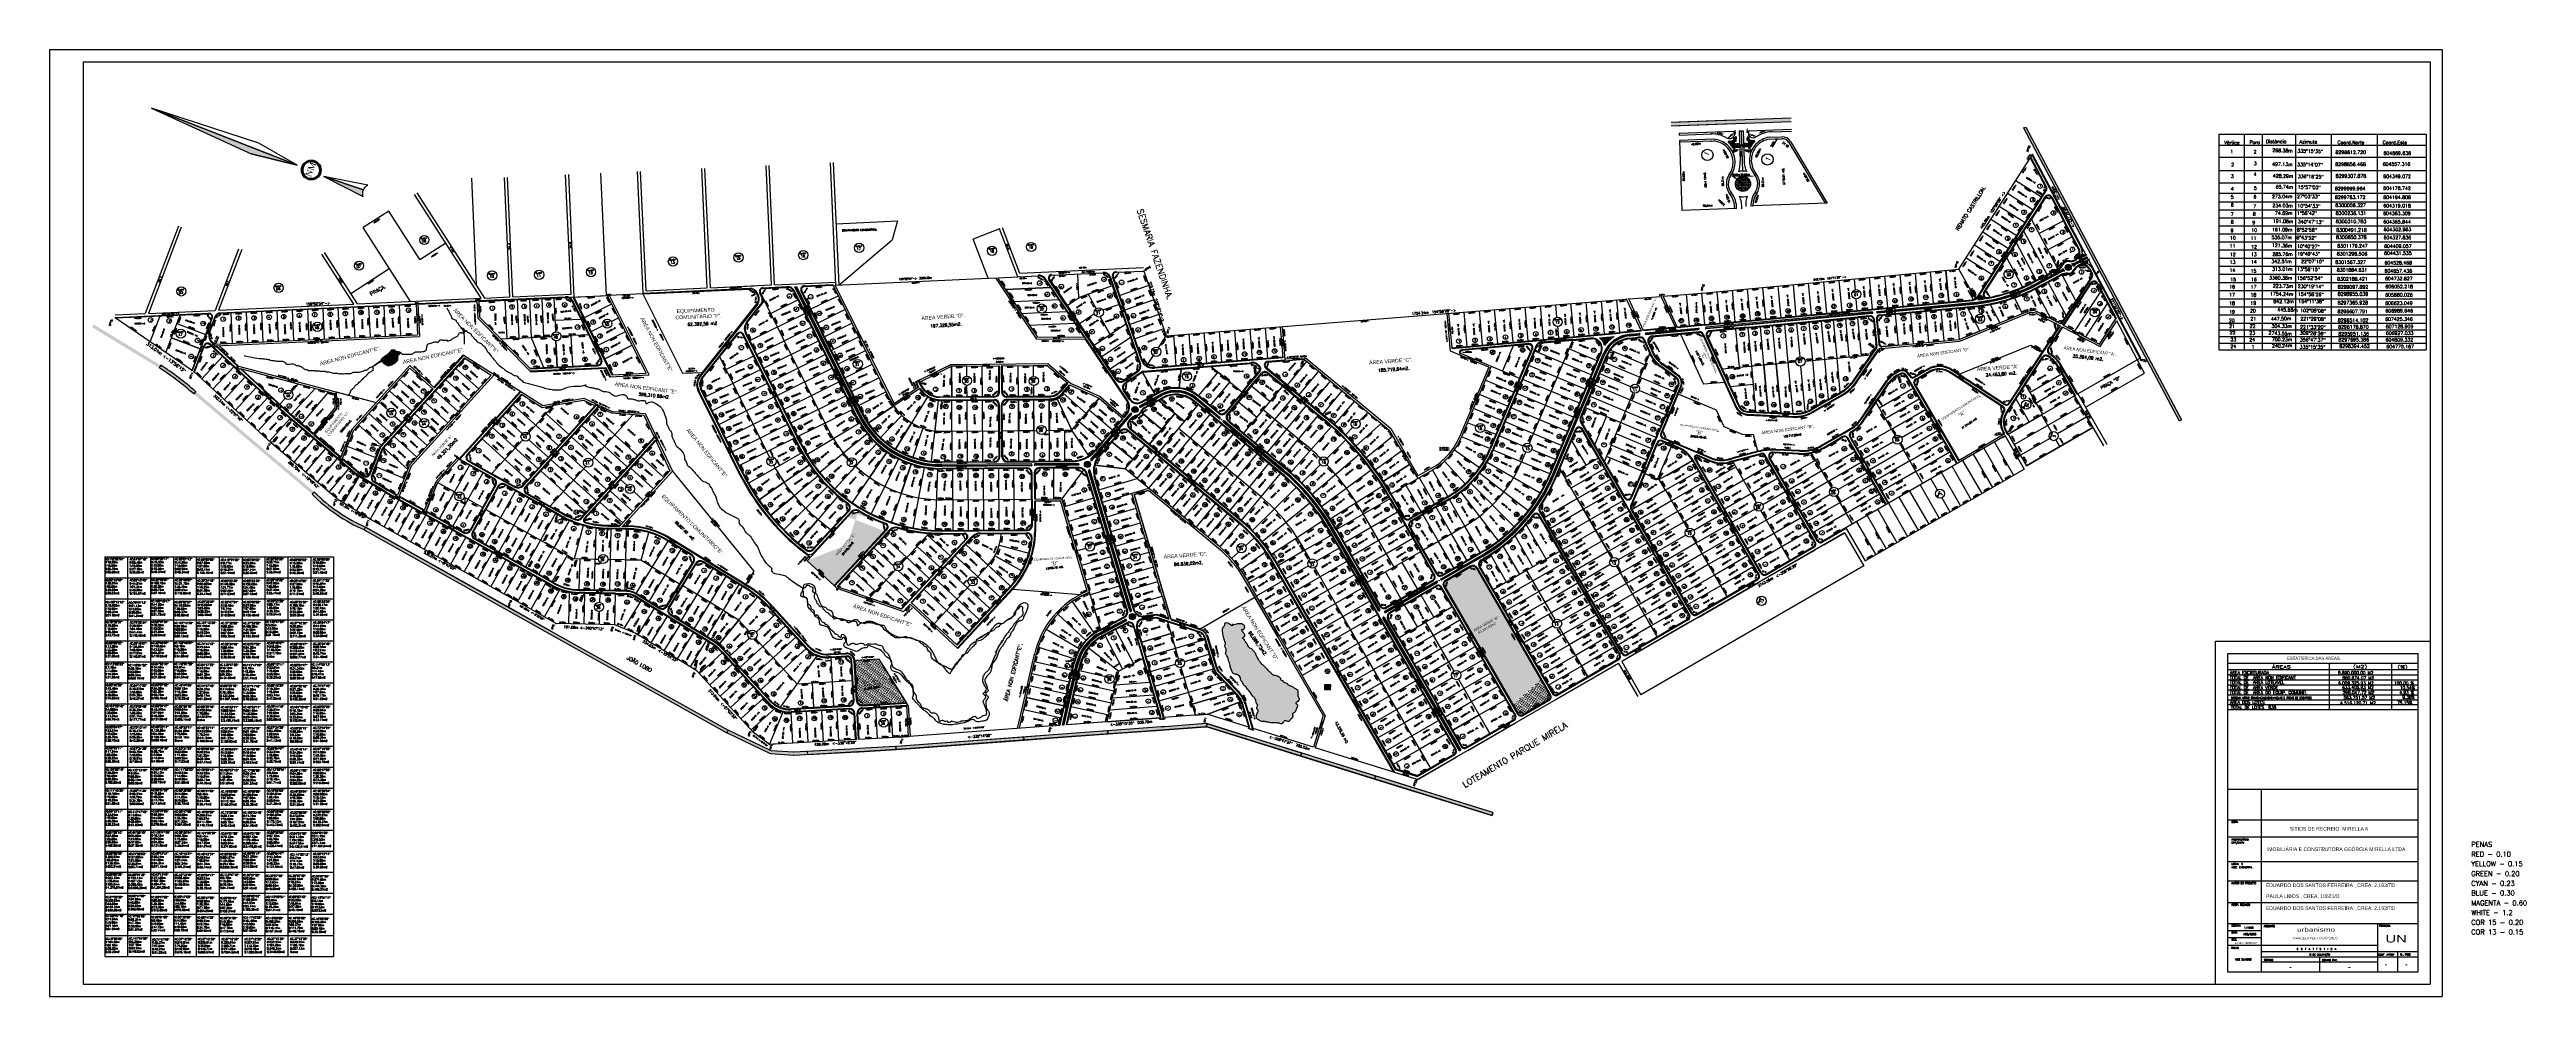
# Paper-space layout 'Layout1' of a CAD drawing. Extents: x -1045 to 976, y -305 to 468.
# The model-space entities are those that its viewports show. They can reach past a viewport. Long polylines and large blocks are cut down to what shows.
import ezdxf
from ezdxf.enums import TextEntityAlignment as Align

# ---------------------------------------------------------------- set-up
doc = ezdxf.new("R2010")
doc.units = 0
doc.header["$MEASUREMENT"] = 0
doc.header["$PDMODE"] = 34
doc.header["$PDSIZE"] = 1
doc.linetypes.add('DASHED', pattern=[0.75, 0.5, -0.25])
doc.layers.get('0').update_dxf_attribs({"linetype": 'CONTINUOUS'})
for name, color, linetype in [('BLUE', 5, 'CONTINUOUS'), ('CALCADA', 3, 'CONTINUOUS'), ('FOLHA', 13, 'CONTINUOUS'), ('FORMATO', 180, 'CONTINUOUS'), ('GREEN', 3, 'CONTINUOUS'), ('LT', 6, 'CONTINUOUS'), ('MVIEW', 254, 'CONTINUOUS'), ('REG120_280', 4, 'CONTINUOUS'), ('REG200-290', 4, 'CONTINUOUS'), ('REG60_100', 2, 'CONTINUOUS'), ('RUA', 1, 'CONTINUOUS'), ('TER_POLI', 5, 'CONTINUOUS'), ('VEGE', 102, 'CONTINUOUS'), ('VIEWPORT', 7, 'CONTINUOUS'), ('WHITE', 7, 'CONTINUOUS'), ('YELLOW', 2, 'CONTINUOUS')]:
    doc.layers.add(name, color=color, linetype=linetype)
doc.layers.get('MVIEW').off()
doc.styles.add('10MM', font='romans.shx', dxfattribs={"height": 40})
doc.styles.add('1_5MM', font='romans.shx', dxfattribs={"height": 6})
doc.styles.add('1MM', font='romans.shx', dxfattribs={"height": 4})
doc.styles.add('2_5MM', font='romans.shx', dxfattribs={"height": 10})
doc.styles.add('2MM', font='romans.shx', dxfattribs={"height": 8})
doc.styles.add('3MM', font='romans.shx', dxfattribs={"height": 12})
doc.styles.add('5MM', font='romans.shx', dxfattribs={"height": 20})
doc.styles.add('COMICS', font='comic.ttf')
doc.styles.add('REGUA200', font='simplex.shx')
doc.styles.add('REGUA80', font='simplex.shx')
pattern_1 = [(159.495356, (-17588.3454, 15679.0388), (-4.5499744, -2.07309746), [0.9375, -6.1335678]), (114.495356, (-17588.3454, 15679.039), (-4.5499744, -2.0730975), [0.9375, -4.0625]), (204.495356, (-17588.3454, 15679.039), (2.0730975, -4.5499744), [0.9375, -4.0625])]

msp = doc.modelspace()

# ---------------------------------------------------------------- hatches: boundary and pattern name
for color, points in [(5, [(-27071.4, -1293), (-26745.4, -1442.3), (-26596, -1479.7)]), (252, [(-21718.5, -1336.8), (-21721.5, -1324.9), (-22110.2, -1338.5), (-22110.2, -1350.5)]), (252, [(-20451.9, -2314.5), (-20444.8, -2310.7), (-20632.5, -1957.5), (-20952.6, -1354.9), (-20960.1, -1357.8), (-20639.6, -1961.3)]), (105, [(-21904.5, -1395.8, -0.184551), (-21923.1, -1401.4, 0.331734), (-21924.2, -1404.7, -0.016337), (-21920, -1408.3, -0.082101), (-21903.3, -1430)]), (105, [(-21841.2, -1405.6, -0.015579), (-21837.5, -1401.9, 0.294415), (-21839.1, -1398.5, -0.179464), (-21857.5, -1394.2), (-21856.4, -1428.4, -0.082101)]), (5, [(-26509.6, -1515.2), (-26381.1, -1581.2, -0.159042), (-26380.9, -1561.2, -0.01981), (-26380, -1558.8)]), (105, [(-20817.7, -1803.8, 1), (-20810.7, -1822.5, 1)]), (105, [(-20766.7, -1777.2, -0.184551), (-20772, -1771.4, 0.331734), (-20773.4, -1771.6, -0.016337), (-20774, -1773.7, -0.082101), (-20778.9, -1783.7)]), (105, [(-20759, -1801.9, -0.015579), (-20757, -1802.6, 0.294415), (-20756.1, -1801.4, -0.179464), (-20757.8, -1794), (-20770, -1800.4, -0.082101)]), (253, [(-27261.2, -1998.9), (-27264.7, -2008.5), (-27046, -2141.7), (-27040.4, -2133.3)]), (253, [(-26928.3, -2217.3), (-26933.3, -2226.2), (-26737.9, -2391.8), (-26731.2, -2384.4)]), (85, [(-23863.5, -2270.1, 1), (-23858.3, -2284.1, 1)]), (253, [(-26731.2, -2384.4), (-26737.9, -2391.8), (-26565, -2538.3), (-26565, -2538.3), (-26546.9, -2553.7), (-26539.6, -2546.8), (-26558.5, -2530.7)]), (253, [(-26372.2, -2661.3), (-26377.1, -2670), (-26191, -2774.3), (-26187.8, -2764.6)]), (253, [(-26187.8, -2764.6), (-26191, -2774.3), (-25967.6, -2899.5), (-25962.4, -2891)]), (253, [(-25962.4, -2891), (-25967.6, -2899.5), (-25769.9, -3010.3), (-25769.9, -3010.3), (-25749.1, -3021.9), (-25743.3, -3013.7), (-25765, -3001.6)]), (85, [(-23866.5, -2946.4, 1), (-23871.8, -2960.5, 1)]), (253, [(-25743.3, -3013.7), (-25749.1, -3021.9), (-25563.2, -3126), (-25556.7, -3118.1)]), (253, [(-25557.2, -3117.8), (-25561.9, -3126.7), (-25422.9, -3204.5), (-25417.9, -3195.8)]), (253, [(-25417.9, -3195.8), (-25422.9, -3204.5), (-25193.3, -3333), (-25188.4, -3324.2)]), (253, [(-24976.6, -3396.4, 0.032843), (-24974.7, -3396.5), (-24930.8, -3394), (-24929.7, -3403.9), (-24974.8, -3406.5, -0.032843), (-24976.7, -3406.5), (-25049.7, -3401, -0.093616), (-25055, -3399.5), (-25193.1, -3333.1), (-25193.3, -3333), (-25188.4, -3324.2), (-25052.4, -3389.7, 0.093616), (-25047, -3391.1)]), (253, [(-24082.5, -3336.4), (-24127.7, -3339.8), (-24224.3, -3346.9), (-24223.3, -3352.9), (-24222.5, -3356.8), (-24127, -3349.7), (-24127, -3349.7), (-24081.7, -3346.4), (-23948.5, -3336.5), (-23950.4, -3326.6)]), (253, [(-24767.9, -3394.8), (-24760.9, -3394.4), (-24639.6, -3387.6), (-24642.5, -3377.8), (-24761.5, -3384.5), (-24768.5, -3384.8), (-24930.8, -3394), (-24929.7, -3403.9)]), (253, [(-24222.7, -3356.9), (-24224.3, -3346.9), (-24623.8, -3376.7), (-24642.5, -3377.8), (-24639.6, -3387.6), (-24623.1, -3386.7)])]:
    msp.add_hatch(color=color).paths.add_polyline_path(points)
h = msp.add_hatch(color=4)
h.paths.add_polyline_path([(-26517.4, -1495.1, 1), (-26582, -1495.1, 1)])
h.paths.add_polyline_path([(-26577.5, -1495.1, -1), (-26522, -1495.1, -1)], flags=16)
h = msp.add_hatch(color=105)
edge = h.paths.add_edge_path()
edge.add_arc((-21079.7, -1901.8), 18.5, 205.7717, 222.399)
edge.add_arc((-21175.7, -1384.8), 535.9, 277.609, 278.8425, ccw=False)
edge.add_line((-21104.8, -1915.9), (-21100.7, -1909.6))
edge.add_arc((-21098.6, -1910.9), 2.5, 25.7717, 147.3598, ccw=False)
h = msp.add_hatch(color=140)
edge = h.paths.add_edge_path()
edge.add_spline(control_points=[(-26265.3, -2103.8), (-26266.6, -2104.1), (-26269.2, -2104.6), (-26268.2, -2101.5), (-26268.6, -2098.5), (-26261.4, -2100.1), (-26258.5, -2093.4), (-26259.5, -2090.9)], knot_values=[115.327452, 115.327452, 115.327452, 115.327452, 118.357913, 121.383088, 122.393725, 126.554079, 135.752083, 135.752083, 135.752083, 135.752083], degree=3, periodic=0)
edge.add_spline(control_points=[(-26259.5, -2090.9), (-26260.6, -2088.1), (-26267.4, -2087.9), (-26273.7, -2087.2), (-26276.3, -2083), (-26280.8, -2081.1), (-26284.4, -2082.3), (-26287.8, -2082), (-26288.6, -2085.2), (-26290.9, -2088.5), (-26294.8, -2090.8), (-26298.6, -2094.7), (-26301.6, -2098.8), (-26307, -2100.6), (-26311.5, -2104.4), (-26315.3, -2108.3), (-26322.4, -2111.5), (-26320.9, -2118.1), (-26322.7, -2120.7)], knot_values=[31.23915, 31.23915, 31.23915, 31.23915, 41.640246, 45.804788, 50.085304, 55.523839, 58.736896, 61.665313, 63.920934, 67.560565, 74.02093, 76.877172, 84.010755, 88.527727, 93.57187, 101.45722, 105.093834, 115.327452, 115.327452, 115.327452, 115.327452], degree=3, periodic=0)
edge.add_spline(control_points=[(-26322.7, -2120.7), (-26319.6, -2120.1), (-26316.5, -2120.7), (-26314.3, -2126.8), (-26306.9, -2129), (-26300.6, -2135.4), (-26294.1, -2133), (-26290.8, -2130.4), (-26286.8, -2131.4), (-26282.9, -2130.2), (-26281.1, -2127.2), (-26278.2, -2125.7), (-26274.7, -2125.6), (-26274.5, -2121.6), (-26271, -2121.6), (-26271.6, -2119.7), (-26269.1, -2118.3), (-26267.2, -2116.3), (-26267.4, -2113.2), (-26267.3, -2110.9), (-26267.3, -2108.5), (-26267.4, -2105.9), (-26266.2, -2104.7), (-26265.3, -2103.8)], knot_values=[58.763561, 58.763561, 58.763561, 58.763561, 67.40728, 69.664909, 76.941728, 89.140813, 92.334642, 96.846749, 100.887362, 104.081901, 108.360829, 110.618813, 113.812642, 117.449879, 119.707863, 120.716255, 122.143583, 127.190509, 128.198901, 131.224076, 134.251497, 135.259889, 138.897652, 138.897652, 138.897652, 138.897652], degree=3, periodic=0)
h = msp.add_hatch(color=140)
edge = h.paths.add_edge_path()
edge.add_spline(control_points=[(-24224.3, -2952.9), (-24224.9, -2958.2), (-24225.6, -2965.7), (-24233.6, -2966.4), (-24239.2, -2967.6), (-24246.6, -2972.2), (-24251.3, -2982.4), (-24255.4, -2992.1), (-24260.4, -3000.3), (-24266.1, -3006.6), (-24268.4, -3017.6), (-24277.7, -3024.3), (-24285.9, -3036.4), (-24291, -3046.4), (-24301, -3058.1), (-24307.8, -3069.9), (-24311.7, -3091.1), (-24325.4, -3102.7), (-24329.4, -3121.2), (-24331.5, -3140.5), (-24356, -3154.4), (-24348.6, -3172), (-24344.1, -3180.2), (-24343.4, -3187.5), (-24336.3, -3197.1), (-24351.8, -3201.8), (-24345.7, -3210.5), (-24340.8, -3212.7), (-24338.4, -3221.2), (-24348.5, -3225.8), (-24348.2, -3234.3), (-24346.6, -3240.7), (-24346.8, -3247.9), (-24344.2, -3256.1), (-24338.5, -3261.7), (-24335.3, -3270.9), (-24339.7, -3281.2), (-24344.9, -3294.9), (-24361.9, -3293.3), (-24375.4, -3299.7), (-24383.5, -3291.7), (-24395.7, -3286.9), (-24406.7, -3297.5), (-24423.9, -3301.3), (-24440.6, -3304.4), (-24461.1, -3307.1), (-24479.1, -3306.1), (-24494.6, -3303.2), (-24508.8, -3298.2), (-24514.9, -3285.1), (-24527.3, -3279.8), (-24535.4, -3270.1), (-24544, -3262.1), (-24553.4, -3257), (-24561, -3249.6), (-24569.7, -3237.4), (-24580.7, -3229.6), (-24588.5, -3216.8), (-24581.2, -3208), (-24585.9, -3198.7), (-24583.5, -3190.4), (-24588.4, -3182.6), (-24594.4, -3172), (-24605.7, -3166.3), (-24611.8, -3158.5), (-24619.1, -3147.9), (-24628.3, -3138.7), (-24640.1, -3134.7), (-24645.3, -3132.4), (-24653.6, -3130.7), (-24659.3, -3120.8), (-24654.5, -3110), (-24654.1, -3091.6), (-24674.9, -3086.5), (-24681.4, -3068.2), (-24698.6, -3058.4), (-24713.5, -3055.2), (-24733.2, -3044.8), (-24734.9, -3056.4), (-24753.7, -3051.6), (-24763.5, -3071.3), (-24782.6, -3062.3), (-24793.2, -3058.7), (-24805.9, -3054.5), (-24813.6, -3047.9), (-24808.2, -3038), (-24800.4, -3029.3), (-24814.6, -3017.3), (-24815.9, -3028.3), (-24825.5, -3028.5), (-24835.4, -3027.6), (-24846.9, -3022.3), (-24852, -3009.6), (-24857.1, -2999), (-24862.6, -2986.2), (-24875.4, -2984), (-24891, -2980.6), (-24890, -2966), (-24895.4, -2954.8), (-24907.5, -2954.9), (-24906.9, -2942.8), (-24915.8, -2937.9), (-24921.9, -2929.9), (-24929.4, -2920.2), (-24927.8, -2907), (-24929.7, -2892.8), (-24941.4, -2889.5), (-24952.2, -2888.9), (-24950.5, -2878.2), (-24947.2, -2871.3), (-24943.4, -2862.1), (-24942.8, -2855.3), (-24940.9, -2848.1), (-24935.3, -2846.6), (-24929.3, -2846.3), (-24922.4, -2844.5), (-24914.2, -2848.8), (-24905.9, -2853.3), (-24904.9, -2861.9), (-24903.8, -2868.8), (-24904.5, -2876.6), (-24899, -2881.7), (-24896.2, -2889.4), (-24894.1, -2897.7), (-24889.7, -2906), (-24887.1, -2914.4), (-24880, -2921.2), (-24870, -2922.5), (-24864.3, -2931.2), (-24853.2, -2932.4), (-24847.3, -2940.3), (-24847.7, -2951.5), (-24837.8, -2956), (-24827.1, -2960.6), (-24817.8, -2959.2), (-24807.7, -2964.2), (-24797.4, -2965.4), (-24784.3, -2968.9), (-24774.8, -2960.6), (-24765.3, -2963.8), (-24762.3, -2971.6), (-24752.5, -2974.2), (-24742.4, -2971.7), (-24732, -2966.9), (-24720.4, -2968.4), (-24706.4, -2974.1), (-24693.9, -2980.7), (-24678.4, -2981.8), (-24675.1, -2992.5), (-24668.7, -3002), (-24655.8, -3009.9), (-24643.4, -3015.9), (-24630.9, -3021.7), (-24620.1, -3021), (-24610, -3017.3), (-24600.7, -3021.7), (-24587.5, -3022.9), (-24572.5, -3030.6), (-24555.1, -3034.3), (-24542.5, -3044.5), (-24532.4, -3053.9), (-24523.8, -3065.4), (-24516.5, -3078.2), (-24511.1, -3090.8), (-24505.1, -3104), (-24493.4, -3111.3), (-24481, -3114.7), (-24471.4, -3120.5), (-24459.8, -3127.4), (-24451.2, -3119), (-24447.4, -3105.9), (-24435.7, -3099.8), (-24428.9, -3087.1), (-24420.5, -3081.5), (-24412.6, -3070.7), (-24406.2, -3060.1), (-24398.3, -3046.3), (-24383.5, -3032.6), (-24362.5, -3031.5), (-24348.1, -3018.4), (-24338.4, -3010.2), (-24330.2, -2997.2), (-24322.2, -2987.5), (-24314.9, -2977.7), (-24304.4, -2972.4), (-24292.5, -2978.8), (-24280.6, -2964.7), (-24268.7, -2958.3), (-24257.3, -2952.5), (-24254.9, -2946), (-24255.8, -2938.2), (-24246.1, -2931.4), (-24243, -2920.7), (-24234.5, -2912.2), (-24223.1, -2904.4), (-24209.4, -2912.2), (-24212.5, -2931.6), (-24212.5, -2933.2), (-24224.3, -2952.8), (-24224.3, -2952.9)], knot_values=[0.070218, 0.070218, 0.070218, 0.070218, 13.349031, 19.007676, 21.837023, 30.786846, 43.569132, 54.590419, 62.597947, 72.310251, 79.377349, 95.275331, 104.227837, 123.477352, 128.443128, 150.652485, 163.240716, 192.037647, 199.148154, 219.624481, 248.961263, 263.562632, 270.222376, 276.975064, 285.92487, 297.883476, 305.118994, 310.080983, 314.005794, 328.484177, 333.449953, 338.027474, 348.560517, 354.690993, 363.178985, 372.128808, 381.584254, 396.830139, 409.482562, 428.443603, 434.155157, 441.999992, 465.334534, 472.085086, 494.962337, 516.016331, 534.129149, 548.445024, 564.213118, 576.190902, 589.129696, 602.832252, 613.760188, 624.227033, 634.426771, 645.327848, 668.840443, 675.500206, 686.521441, 696.358302, 703.806963, 710.466725, 722.874379, 740.241327, 746.567552, 752.226219, 779.229031, 782.661798, 789.52728, 796.392789, 807.387044, 817.837078, 830.919147, 856.437647, 867.431902, 887.00289, 909.315759, 925.140651, 928.576674, 938.587317, 967.729069, 972.878207, 998.623817, 1002.056558, 1013.572536, 1022.162617, 1032.470735, 1044.967028, 1048.403051, 1059.397306, 1066.474513, 1080.312567, 1093.723139, 1105.865531, 1116.859786, 1132.307147, 1142.605396, 1159.77966, 1168.364503, 1176.946355, 1189.088766, 1194.516942, 1206.032943, 1219.443494, 1228.694083, 1245.868346, 1254.450199, 1264.748448, 1270.180782, 1282.206886, 1289.078931, 1299.52897, 1302.964992, 1310.250453, 1314.089097, 1321.766454, 1330.348332, 1341.204667, 1347.397218, 1355.078976, 1362.760689, 1368.950994, 1376.236436, 1387.233013, 1394.518455, 1404.232374, 1413.476574, 1422.058427, 1432.91477, 1441.496649, 1453.877236, 1457.718092, 1474.002603, 1479.151741, 1493.306116, 1500.171598, 1512.308458, 1524.804751, 1538.215303, 1545.080811, 1551.271094, 1561.569343, 1571.57996, 1582.574246, 1595.070539, 1605.368789, 1627.681658, 1639.696278, 1644.553228, 1659.322811, 1673.477186, 1689.019819, 1701.034438, 1714.107901, 1720.298183, 1732.435017, 1742.875583, 1760.039314, 1782.352184, 1794.848477, 1807.921939, 1824.118553, 1837.529105, 1852.099973, 1865.510544, 1879.664932, 1891.679552, 1903.816379, 1914.114628, 1927.962458, 1931.39848, 1955.324744, 1962.407888, 1973.930502, 1984.795178, 2002.31493, 2011.074806, 2032.596747, 2059.417891, 2069.433022, 2090.188517, 2097.271661, 2115.20686, 2128.288939, 2133.145924, 2149.430419, 2159.445563, 2182.805401, 2192.820545, 2194.538582, 2203.298463, 2214.163091, 2226.311058, 2235.561637, 2250.13254, 2264.286916, 2269.71925, 2304.047032, 2304.230877, 2304.230877, 2304.230877, 2304.230877], degree=3, periodic=0)
edge = h.paths.add_edge_path()
edge.add_spline(control_points=[(-24224.3, -2952.9), (-24224.4, -2953), (-24224.4, -2953.1), (-24224.4, -2953)], knot_values=[2304.230877, 2304.230877, 2304.230877, 2304.230877, 2304.489701, 2304.489701, 2304.489701, 2304.489701], degree=3, periodic=0)
edge.add_spline(control_points=[(-24224.4, -2953), (-24224.4, -2953.1), (-24212.5, -2933.3), (-24212.5, -2931.6), (-24209.4, -2912.2), (-24223.1, -2904.4), (-24234.5, -2912.2), (-24243, -2920.7), (-24246.1, -2931.4), (-24255.8, -2938.2), (-24254.9, -2946), (-24257.3, -2952.5), (-24268.7, -2958.3), (-24280.6, -2964.7), (-24292.5, -2978.8), (-24304.4, -2972.4), (-24314.9, -2977.7), (-24322.2, -2987.5), (-24330.2, -2997.2), (-24338.4, -3010.2), (-24348.1, -3018.4), (-24362.5, -3031.5), (-24383.5, -3032.6), (-24398.3, -3046.3), (-24406.2, -3060.1), (-24412.6, -3070.7), (-24420.5, -3081.5), (-24428.9, -3087.1), (-24435.7, -3099.8), (-24447.4, -3105.9), (-24451.2, -3119), (-24459.8, -3127.4), (-24471.4, -3120.5), (-24481, -3114.7), (-24493.4, -3111.3), (-24505.1, -3104), (-24511.1, -3090.8), (-24516.5, -3078.2), (-24523.8, -3065.4), (-24532.4, -3053.9), (-24542.5, -3044.5), (-24555.1, -3034.3), (-24572.5, -3030.6), (-24587.5, -3022.9), (-24600.7, -3021.7), (-24610, -3017.3), (-24620.1, -3021), (-24630.9, -3021.7), (-24643.4, -3015.9), (-24655.8, -3009.9), (-24668.7, -3002), (-24675.1, -2992.5), (-24678.4, -2981.8), (-24693.9, -2980.7), (-24706.4, -2974.1), (-24720.4, -2968.4), (-24732, -2966.9), (-24742.4, -2971.7), (-24752.5, -2974.2), (-24762.3, -2971.6), (-24765.3, -2963.8), (-24774.8, -2960.6), (-24784.3, -2968.9), (-24797.4, -2965.4), (-24807.7, -2964.2), (-24817.8, -2959.2), (-24827.1, -2960.6), (-24837.8, -2956), (-24847.7, -2951.5), (-24847.3, -2940.3), (-24853.2, -2932.4), (-24864.3, -2931.2), (-24870, -2922.5), (-24880, -2921.2), (-24887.1, -2914.4), (-24889.7, -2906), (-24894.1, -2897.7), (-24896.2, -2889.4), (-24899, -2881.7), (-24904.5, -2876.6), (-24903.8, -2868.8), (-24904.9, -2861.9), (-24905.9, -2853.3), (-24914.2, -2848.8), (-24922.4, -2844.5), (-24929.3, -2846.3), (-24935.3, -2846.6), (-24940.9, -2848.1), (-24942.8, -2855.3), (-24943.4, -2862.1), (-24947.2, -2871.3), (-24950.5, -2878.2), (-24952.2, -2888.9), (-24941.4, -2889.5), (-24929.7, -2892.8), (-24927.8, -2907), (-24929.4, -2920.2), (-24921.9, -2929.9), (-24915.8, -2937.9), (-24906.9, -2942.8), (-24907.5, -2954.9), (-24895.4, -2954.8), (-24890, -2966), (-24891, -2980.6), (-24875.4, -2984), (-24862.6, -2986.2), (-24857.1, -2999), (-24852, -3009.6), (-24846.9, -3022.3), (-24835.4, -3027.6), (-24825.5, -3028.5), (-24815.9, -3028.3), (-24814.6, -3017.3), (-24800.4, -3029.3), (-24808.2, -3038), (-24813.6, -3047.9), (-24805.9, -3054.5), (-24793.2, -3058.7), (-24782.6, -3062.3), (-24763.5, -3071.3), (-24753.7, -3051.6), (-24734.9, -3056.4), (-24733.2, -3044.8), (-24713.5, -3055.2), (-24698.6, -3058.4), (-24681.4, -3068.2), (-24674.9, -3086.5), (-24654.1, -3091.6), (-24654.5, -3110), (-24659.3, -3120.8), (-24653.6, -3130.7), (-24645.3, -3132.4), (-24640.1, -3134.7), (-24628.3, -3138.7), (-24619.1, -3147.9), (-24611.8, -3158.5), (-24605.7, -3166.3), (-24594.4, -3172), (-24588.4, -3182.6), (-24583.5, -3190.4), (-24585.9, -3198.7), (-24581.2, -3208), (-24588.5, -3216.8), (-24580.7, -3229.6), (-24569.7, -3237.4), (-24561, -3249.6), (-24553.4, -3257), (-24544, -3262.1), (-24535.4, -3270.1), (-24527.3, -3279.8), (-24514.9, -3285.1), (-24508.8, -3298.2), (-24494.6, -3303.2), (-24479.1, -3306.1), (-24461.1, -3307.1), (-24440.6, -3304.4), (-24423.9, -3301.3), (-24406.7, -3297.5), (-24395.7, -3286.9), (-24383.5, -3291.7), (-24375.4, -3299.7), (-24361.9, -3293.3), (-24344.9, -3294.9), (-24339.7, -3281.2), (-24335.3, -3270.9), (-24338.5, -3261.7), (-24344.2, -3256.1), (-24346.8, -3247.9), (-24346.6, -3240.7), (-24348.2, -3234.3), (-24348.5, -3225.8), (-24338.4, -3221.2), (-24340.8, -3212.7), (-24345.7, -3210.5), (-24351.8, -3201.8), (-24336.3, -3197.1), (-24343.4, -3187.5), (-24344.1, -3180.2), (-24348.6, -3172), (-24356, -3154.4), (-24331.5, -3140.5), (-24329.4, -3121.2), (-24325.4, -3102.7), (-24311.7, -3091.1), (-24307.8, -3069.9), (-24301, -3058.1), (-24291, -3046.4), (-24285.9, -3036.4), (-24277.7, -3024.3), (-24268.4, -3017.6), (-24266.1, -3006.6), (-24260.4, -3000.3), (-24255.4, -2992.1), (-24251.3, -2982.4), (-24246.6, -2972.2), (-24239.2, -2967.6), (-24233.6, -2966.4), (-24225.6, -2965.7), (-24224.8, -2958.1), (-24224.3, -2952.8)], knot_values=[0, 0, 0, 0, 0.442669, 34.770451, 40.202785, 54.35716, 68.928064, 78.178643, 90.32661, 101.191238, 109.951119, 111.669155, 121.6843, 145.044138, 155.059282, 171.343776, 176.200762, 189.282841, 207.218039, 214.301183, 235.056679, 245.07181, 271.892953, 293.414895, 302.174771, 319.694522, 330.559198, 342.081813, 349.164957, 373.091221, 376.527243, 390.375072, 400.673322, 412.810149, 424.824768, 438.979156, 452.389728, 466.960596, 480.371148, 496.567762, 509.641224, 522.137517, 544.450386, 561.614118, 572.054683, 584.191517, 590.3818, 603.455262, 615.469882, 631.012514, 645.16689, 659.936473, 664.793423, 676.808043, 699.120912, 709.419161, 721.915454, 732.909741, 742.920358, 753.218607, 759.40889, 766.274398, 779.68495, 792.181243, 804.318103, 811.183585, 825.33796, 830.487098, 846.771608, 850.612465, 862.993052, 871.574931, 882.431274, 891.013127, 900.257327, 909.971245, 917.256688, 928.253265, 935.538707, 941.729012, 949.410724, 957.092482, 963.285034, 974.141368, 982.723247, 990.400604, 994.239247, 1001.524708, 1004.960731, 1015.41077, 1022.282815, 1034.308918, 1039.741252, 1050.039502, 1058.621354, 1075.795618, 1085.046206, 1098.456758, 1109.972758, 1115.400934, 1127.543345, 1136.125198, 1144.710041, 1161.884304, 1172.182554, 1187.629915, 1198.62417, 1210.766562, 1224.177134, 1238.015188, 1245.092395, 1256.08665, 1259.522672, 1272.018965, 1282.327083, 1290.917164, 1302.433142, 1305.865883, 1331.611493, 1336.760631, 1365.902384, 1375.913027, 1379.349049, 1395.173941, 1417.48681, 1437.057798, 1448.052053, 1473.570554, 1486.652622, 1497.102657, 1508.096912, 1514.96242, 1521.827902, 1525.26067, 1552.263482, 1557.922149, 1564.248373, 1581.615322, 1594.022975, 1600.682738, 1608.131398, 1617.96826, 1628.989495, 1635.649258, 1659.161853, 1670.06293, 1680.262668, 1690.729513, 1701.657449, 1715.360005, 1728.298798, 1740.276583, 1756.044676, 1770.360551, 1788.47337, 1809.527363, 1832.404614, 1839.155167, 1862.489709, 1870.334543, 1876.046098, 1895.007138, 1907.659561, 1922.905447, 1932.360893, 1941.310715, 1949.798708, 1955.929184, 1966.462226, 1971.039748, 1976.005524, 1990.483907, 1994.408718, 1999.370706, 2006.606225, 2018.56483, 2027.514636, 2034.267324, 2040.927068, 2055.528438, 2084.865219, 2105.341547, 2112.452054, 2141.248985, 2153.837216, 2176.046572, 2181.012349, 2200.261864, 2209.214369, 2225.112351, 2232.179449, 2241.891754, 2249.899282, 2260.920569, 2273.702855, 2282.652677, 2285.482025, 2291.14067, 2304.489701, 2304.489701, 2304.489701, 2304.489701], degree=3, periodic=0)
edge.add_spline(control_points=[(-24224.3, -2952.8), (-24224.3, -2952.8), (-24224.3, -2952.9), (-24224.3, -2952.9)], knot_values=[0, 0, 0, 0, 0.070218, 0.070218, 0.070218, 0.070218], degree=3, periodic=0)
h = msp.add_hatch(color=140)
edge = h.paths.add_edge_path()
edge.add_spline(control_points=[(-23342, -3225.8), (-23343.7, -3224.8), (-23349.1, -3213.4), (-23349.2, -3206.2), (-23345.9, -3201.5), (-23349.6, -3197.8), (-23353.4, -3197.7), (-23356.9, -3194.3), (-23361, -3191.6), (-23362.3, -3186), (-23366.8, -3186.2), (-23372, -3186.2), (-23377.3, -3186.4), (-23381.1, -3181.2), (-23382.6, -3175.5), (-23386.6, -3175.5), (-23388.4, -3175.6)], knot_values=[3.596335, 3.596335, 3.596335, 3.596335, 16.828506, 18.93312, 26.776737, 29.75438, 32.64939, 37.711686, 43.667351, 46.805419, 53.279059, 53.981374, 62.524089, 67.017731, 72.674988, 77.720721, 77.720721, 77.720721, 77.720721], degree=3, periodic=0)
edge.add_line((-23388.4, -3175.6), (-23404.4, -3299))
edge.add_spline(control_points=[(-23404.4, -3299), (-23402.3, -3299), (-23398.2, -3299), (-23393.4, -3299.1), (-23387.6, -3293.3), (-23387.6, -3292.2)], knot_values=[1.681375, 1.681375, 1.681375, 1.681375, 7.866024, 13.656045, 19.353015, 19.353015, 19.353015, 19.353015], degree=3, periodic=0)
edge.add_spline(control_points=[(-23387.6, -3292.2), (-23387.8, -3292), (-23388.1, -3291.8), (-23388.3, -3291.6)], knot_values=[94.683713, 94.683713, 94.683713, 94.683713, 95.569299, 95.569299, 95.569299, 95.569299], degree=3, periodic=0)
edge.add_spline(control_points=[(-23388.3, -3291.6), (-23387.8, -3291.6), (-23387.5, -3291.8), (-23387.6, -3292.2)], knot_values=[0, 0, 0, 0, 1.681375, 1.681375, 1.681375, 1.681375], degree=3, periodic=0)
edge.add_spline(control_points=[(-23387.6, -3292.2), (-23386, -3293.2), (-23383.9, -3294.5), (-23379.5, -3294.1), (-23376.1, -3294.7), (-23372.8, -3293.6), (-23370.4, -3291.7), (-23365.7, -3289.4), (-23368.1, -3283.5), (-23366.4, -3279.3), (-23364.1, -3276.4), (-23362.6, -3272.5), (-23358.4, -3270.4), (-23355.1, -3265.4), (-23351.9, -3260.3), (-23350.1, -3253.4), (-23350.6, -3247.7), (-23350.4, -3243.5), (-23350.6, -3239.6), (-23348.5, -3236.3), (-23343.6, -3228.5), (-23342, -3225.8)], knot_values=[5.769904, 5.769904, 5.769904, 5.769904, 11.020708, 13.127117, 18.745099, 20.96526, 23.49663, 27.99128, 34.305123, 38.742361, 41.272655, 45.364213, 50.84657, 54.355659, 63.148126, 68.933404, 75.247247, 80.158014, 81.56109, 86.904763, 94.683713, 94.683713, 94.683713, 94.683713], degree=3, periodic=0)
h = msp.add_hatch()
h.set_pattern_fill('AR-PARQ1', color=1, style=0)
h.set_pattern_definition([(90, (-4049.206, -8292.303), (-12, 12), [12, -12]), (90, (-4047.206, -8292.303), (-12, 12), [12, -12]), (90, (-4045.206, -8292.303), (-12, 12), [12, -12]), (90, (-4043.206, -8292.303), (-12, 12), [12, -12]), (90, (-4041.206, -8292.303), (-12, 12), [12, -12]), (90, (-4039.206, -8292.303), (-12, 12), [12, -12]), (90, (-4037.206, -8292.303), (-12, 12), [12, -12]), (1e-13, (-4049.206, -8280.303), (12, -12), [12, -12]), (1e-13, (-4049.206, -8278.303), (12, -12), [12, -12]), (1e-13, (-4049.206, -8276.303), (12, -12), [12, -12]), (1e-13, (-4049.206, -8274.303), (12, -12), [12, -12]), (1e-13, (-4049.206, -8272.303), (12, -12), [12, -12]), (1e-13, (-4049.206, -8270.303), (12, -12), [12, -12]), (1e-13, (-4049.206, -8268.303), (12, -12), [12, -12])])
h.paths.add_polyline_path([(-23232, -3183.8), (-23221.9, -3176.4), (-23241.9, -3176.1)])
h.paths.add_polyline_path([(-23232, -3183.8), (-23222.1, -3191.4), (-23221.9, -3176.4)])
h.paths.add_polyline_path([(-23232, -3183.8), (-23242.1, -3191.1), (-23222.1, -3191.4)])
h.paths.add_polyline_path([(-23232, -3183.8), (-23241.9, -3176.1), (-23242.1, -3191.1)])
h = msp.add_hatch(color=253)
edge = h.paths.add_edge_path()
edge.add_line((-23763.5, -3312.8), (-23775.7, -3313.7))
edge.add_line((-23775.7, -3313.7), (-23950.4, -3326.6))
edge.add_line((-23950.4, -3326.6), (-23948.5, -3336.5))
edge.add_line((-23948.5, -3336.5), (-23775, -3323.7))
edge.add_line((-23775, -3323.7), (-23762.7, -3322.7))
edge.add_line((-23762.7, -3322.7), (-23630.1, -3312.9))
edge.add_arc((-23629, -3327.9), 15, 88.0162, 94.2356, ccw=False)
edge.add_line((-23628.5, -3312.9), (-23625.2, -3303))
edge.add_arc((-23627.9, -3317.8), 15, 79.6439, 94.2356)
edge.add_line((-23629, -3302.8), (-23763.5, -3312.8))
h = msp.add_hatch(color=253)
edge = h.paths.add_edge_path()
edge.add_arc((-23627.9, -3317.8), 15, 72.7017, 79.6439)
edge.add_line((-23625.2, -3303), (-23628.5, -3312.9))
edge.add_arc((-23629, -3327.9), 15, 72.7017, 88.0162, ccw=False)
edge.add_line((-23624.6, -3313.6), (-23319.7, -3408.5))
edge.add_line((-23319.7, -3408.5), (-23316.8, -3398.9))
edge.add_line((-23316.8, -3398.9), (-23487.5, -3345.8))
edge.add_line((-23487.5, -3345.8), (-23495.5, -3343.3))
edge.add_line((-23495.5, -3343.3), (-23623.4, -3303.5))
h = msp.add_hatch(color=253)
h.paths.add_polyline_path([(-23281.4, -3410), (-23287.1, -3408.2), (-23316.8, -3398.9), (-23319.7, -3408.5), (-23077.7, -3483.9), (-23076.8, -3473.7)])
h.paths.add_polyline_path([(-23076.8, -3473.7), (-23077.7, -3483.9), (-22695.3, -3603), (-22692.4, -3593.4)])
at = {"layer": 'CALCADA'}
h = msp.add_hatch(dxfattribs=at)
h.set_pattern_fill('ANSI37', color=105, angle=69.4954, style=0)
h.set_pattern_definition([(114.4953564, (-17588.34538, 15679.03877), (-0.11374935964, -0.0518274366), []), (204.4953564, (-17588.34538, 15679.03877), (0.0518274366, -0.11374935964), [])])
h.paths.add_polyline_path([(-22338, -2045.2, -0.111848), (-22326.7, -2062.5, -0.063642), (-22305.9, -2042.3)])
at = {"layer": 'LT'}
msp.add_hatch(color=104, dxfattribs=at).paths.add_polyline_path([(-24013.2, -2463.4, 1), (-24018.4, -2449.3, 1)])
at = {"layer": 'RUA'}
for points in [[(-27040.9, -2132.5), (-27046.3, -2140.9, -0.040467), (-26933.3, -2226.3), (-26926.6, -2218.8, 0.040467)], [(-26377.1, -2670), (-26372.2, -2661.3, -0.09095), (-26539.6, -2546.8), (-26546.6, -2553.9, 0.090541)]]:
    msp.add_hatch(color=253, dxfattribs=at).paths.add_polyline_path(points)
h = msp.add_hatch(color=140, dxfattribs=at)
edge = h.paths.add_edge_path()
edge.add_spline(control_points=[(-23379.1, -3162.3), (-23381.4, -3161.7), (-23385.9, -3159.9), (-23385.2, -3154), (-23391.2, -3148.1), (-23399.1, -3145.8), (-23406.1, -3144.1), (-23413.2, -3142.6), (-23416.3, -3136.9), (-23420.4, -3133.2), (-23424.5, -3131.2), (-23427.3, -3126.5), (-23431.3, -3122.7), (-23436.5, -3117.9), (-23441.4, -3112.4), (-23448.9, -3107.6), (-23453.5, -3099.7), (-23459.4, -3092.5), (-23463.5, -3084.1), (-23467.3, -3076.5), (-23470.3, -3067.3), (-23477, -3063.2), (-23480.6, -3056.2), (-23487.1, -3055.9), (-23492.1, -3050.5), (-23494.3, -3043), (-23498.5, -3037.3), (-23503, -3033.4), (-23502.8, -3027.4), (-23514.1, -3022), (-23505.4, -3021.5), (-23501, -3015.8), (-23504.8, -3007.7), (-23509.7, -3002.8), (-23516.8, -2995.1), (-23508.4, -2997), (-23502.7, -2992.1), (-23503.1, -2976.8), (-23518.6, -2974.6), (-23529.3, -2977.2), (-23535.5, -2979.3), (-23539.6, -2979.8), (-23540.5, -2979.8), (-23540.7, -2979.8)], knot_values=[714.880102, 714.880102, 714.880102, 714.880102, 719.966459, 721.779477, 732.345749, 740.447508, 746.979438, 754.27099, 760.804382, 765.167873, 771.066471, 773.988465, 781.236274, 787.407275, 795.387835, 803.074572, 813.640871, 822.406821, 831.022677, 841.339427, 848.217303, 859.089005, 863.814303, 870.295699, 876.46672, 884.490845, 893.256823, 897.982121, 900.905144, 911.058836, 915.111112, 919.477618, 931.637683, 935.261576, 943.366128, 948.802002, 951.725024, 965.580902, 981.804673, 989.449893, 999.342464, 1001.154399, 1001.915284, 1001.915284, 1001.915284, 1001.915284], degree=3, periodic=0)
edge.add_line((-23540.7, -2979.8), (-23541.1, -2980.5))
edge.add_spline(control_points=[(-23541.1, -2980.5), (-23541.2, -2980.7), (-23539, -2989.3), (-23556.5, -2968.8), (-23568.6, -2974.7), (-23566.8, -2981.8), (-23572.3, -2987.1), (-23575.4, -2992.9), (-23575.1, -3002.5), (-23572.3, -3016.2), (-23569.4, -3028.7), (-23567.6, -3036.2)], knot_values=[0, 0, 0, 0, 0.524436, 23.320027, 28.708802, 35.181325, 40.971822, 50.673376, 53.884611, 69.327213, 92.491191, 92.491191, 92.491191, 92.491191], degree=3, periodic=0)
edge.add_spline(control_points=[(-23567.6, -3036.2), (-23567, -3036.6), (-23565.8, -3037.5), (-23563.7, -3042.1), (-23570, -3048.8), (-23563.7, -3057.5), (-23561.5, -3066.1), (-23567.5, -3074.3), (-23557.8, -3082.5), (-23556.2, -3093.4), (-23553.2, -3102.8), (-23550.7, -3109.7), (-23549.7, -3116.2), (-23548.1, -3123.3), (-23544.2, -3129.7), (-23543.3, -3138.2), (-23534.2, -3141.5), (-23525.8, -3142.3), (-23519.6, -3148.3), (-23515.6, -3154.3), (-23516.3, -3162.8), (-23507.6, -3168.1), (-23506.9, -3178.2), (-23498.8, -3180.7), (-23494.1, -3190), (-23487.2, -3198.1), (-23480.1, -3205.5), (-23478.2, -3213.4), (-23471, -3216.2), (-23467.8, -3222.6), (-23465.2, -3228.9), (-23465.8, -3236.6), (-23458.7, -3241.6), (-23462.7, -3248), (-23465.1, -3256.4), (-23456.7, -3257.6), (-23459.1, -3265.6), (-23462.3, -3269), (-23464.2, -3275), (-23466.3, -3283.5), (-23457.6, -3289.9), (-23449.7, -3296.7), (-23437.3, -3295.4), (-23424.6, -3299.2), (-23411.7, -3300.8), (-23398.4, -3299.6), (-23389.7, -3301.8), (-23379.3, -3305.5), (-23376.8, -3295.9), (-23369.2, -3292.4), (-23364.5, -3295.5), (-23357, -3296.5), (-23355.8, -3289.5), (-23349.6, -3288), (-23346.7, -3282.3), (-23344.8, -3277.3), (-23347.9, -3269.9), (-23337.4, -3266.8), (-23335.4, -3255.9), (-23329.4, -3247.5), (-23331, -3239.4), (-23339.6, -3235.8), (-23326.8, -3230.3), (-23324.1, -3223), (-23326.7, -3217.3), (-23329.3, -3211.6), (-23329.3, -3205), (-23328.9, -3200.2), (-23328.2, -3194.5), (-23333.3, -3190.2), (-23338.8, -3187.5), (-23343.8, -3185), (-23347.6, -3181.2), (-23352.1, -3179.9), (-23356.6, -3178.5), (-23359.1, -3176), (-23363, -3175.4), (-23362.2, -3172.1), (-23366.2, -3170.2), (-23370.2, -3167.9), (-23375.1, -3169.3), (-23378.4, -3163.9), (-23379.1, -3162.3)], knot_values=[2.827558, 2.827558, 2.827558, 2.827558, 5.056442, 7.349031, 17.114095, 25.731032, 35.889994, 42.377591, 51.618317, 66.565458, 75.808363, 80.999028, 88.647463, 95.621278, 102.499135, 111.116072, 118.452606, 129.016055, 135.938993, 143.411473, 149.948031, 159.398601, 170.303035, 175.231273, 182.876519, 199.971587, 207.616834, 213.34837, 222.832274, 228.021865, 234.353089, 243.122297, 250.093923, 254.148658, 264.405471, 266.836014, 276.081662, 279.425107, 281.857969, 294.678951, 300.849972, 312.450409, 325.028494, 335.684923, 352.388037, 363.673856, 375.131665, 380.059902, 393.481224, 394.627527, 404.483977, 408.847468, 413.780131, 421.428565, 425.5635, 432.101491, 437.540442, 445.188862, 456.65723, 468.821438, 475.152701, 478.493321, 491.592905, 496.458578, 501.649243, 509.122822, 515.297925, 521.201318, 523.765479, 532.108643, 537.837544, 542.765782, 548.664369, 553.525429, 556.766127, 562.495028, 564.115364, 567.038443, 569.600675, 576.082071, 580.213323, 584.858212, 584.858212, 584.858212, 584.858212], degree=3, periodic=0)
at = {"layer": 'VEGE', "linetype": 'Continuous'}
h = msp.add_hatch(dxfattribs=at)
h.set_pattern_fill('GRASS', color=256, scale=2.471928, style=0)
h.set_pattern_definition([(90, (-35585.8918, 43275.2891), (-1.747916704, 1.747916704), [0.46348641, -3.032347]), (45, (-35585.8918, 43275.2891), (-1.7479167, 1.7479167), [0.46348641, -2.0084411]), (135, (-35585.8918, 43275.2891), (-1.7479167, -1.7479167), [0.46348641, -2.0084411])])
h.paths.add_polyline_path([(-21900.8, -1540.5, 1), (-21851.3, -1540.5, 1)])
at = {"layer": 'VEGE'}
h = msp.add_hatch(dxfattribs=at)
h.set_pattern_fill('GRASS', color=256, scale=5, angle=69.4954, style=0)
h.set_pattern_definition(pattern_1)
edge = h.paths.add_edge_path()
edge.add_line((-24784.9, -2612.7), (-24931.1, -2770.7))
edge.add_line((-24671.7, -2667.1), (-24843, -2852.2))
edge.add_arc((-24493.1, -2160.8), 523.1, 238.8148, 249.8223)
h = msp.add_hatch(dxfattribs=at)
h.set_pattern_fill('GRASS', color=256, scale=5, angle=69.4954, style=0)
h.set_pattern_definition(pattern_1)
h.paths.add_polyline_path([(-24798.5, -2627.5), (-24931.1, -2770.7), (-24843, -2852.2), (-24678.3, -2674.3)])
h.paths.add_polyline_path([(-24812.2, -2742.3), (-24786.1, -2711.2), (-24790.7, -2707.3), (-24816.8, -2738.5)], flags=24)
h.paths.add_polyline_path([(-24842.3, -2750.2), (-24785.9, -2685), (-24775.7, -2693.8), (-24832.1, -2759.1)], flags=24)
h.paths.add_polyline_path([(-24857, -2701), (-24838.5, -2680.9), (-24842.9, -2676.8), (-24861.4, -2696.9)], flags=24)
h.paths.add_polyline_path([(-24762.7, -2761.2), (-24744.2, -2741.1), (-24748.6, -2737), (-24767.1, -2757.1)], flags=24)
h.paths.add_polyline_path([(-24896.7, -2800.3), (-24876.8, -2818.2), (-24872.8, -2813.7), (-24892.7, -2795.9)], flags=24)
h = msp.add_hatch(dxfattribs=at)
h.set_pattern_fill('GRASS', color=256, scale=5, angle=69.4954, style=0)
h.set_pattern_definition(pattern_1)
h.paths.add_polyline_path([(-22745.3, -2796.2, 0.414409), (-22765.8, -2790.7), (-22765.8, -2790.7), (-22848, -2838.3, 0.414214), (-22851.7, -2851.9), (-22849.2, -2856.3), (-22849.2, -2856.3), (-22626.8, -3241.1), (-22535.4, -3159.6)])
h = msp.add_hatch(dxfattribs=at)
h.set_pattern_fill('GRASS', color=256, scale=5, angle=69.4954, style=0)
h.set_pattern_definition(pattern_1)
h.paths.add_polyline_path([(-24775.2, -3096.9, -0.008294), (-24775.1, -3097.8), (-24767.8, -3227.6, 0.415035), (-24752, -3241.7, -0.000701), (-24752, -3241.7), (-24606.7, -3233.5), (-24695.3, -3092.4)])
h = msp.add_hatch(dxfattribs=at)
h.set_pattern_fill('GRASS', color=256, scale=5, angle=69.4954, style=0)
h.set_pattern_definition(pattern_1)
h.paths.add_polyline_path([(-22626.8, -3241.1), (-22610.1, -3270.1, 0.414214), (-22596.4, -3273.8), (-22509.8, -3223.8, 0.414214), (-22506.2, -3210.1), (-22535.4, -3159.6)])
h.paths.add_polyline_path([(-22610.4, -3267.1), (-22594.7, -3271.3), (-22593.1, -3265.5), (-22608.9, -3261.3)], flags=24)
h.paths.add_polyline_path([(-22512.6, -3225.2), (-22508.3, -3209.5), (-22514.1, -3207.9), (-22518.4, -3223.7)], flags=24)
h.paths.add_polyline_path([(-22561.6, -3251.1), (-22538.4, -3237.7), (-22541.4, -3232.5), (-22564.6, -3245.9)], flags=24)

# ---------------------------------------------------------------- linework, layer by layer
for p, q in [((-26720.6, -1407.6), (-27071.4, -1293)), ((-27071.4, -1293), (-26745.4, -1442.3)), ((-20960.1, -1357.8), (-20952.6, -1354.9)), ((-26596, -1479.7), (-26720.6, -1407.6)), ((-22084.5, -1374.6), (-22084.3, -1380.8)), ((-22083.7, -1398.4), (-22075.9, -1626.9)), ((-21971.7, -1400.8), (-22083.5, -1404.6)), ((-21903.9, -1412.9), (-21857, -1411.3)), ((-21888.1, -1367.7), (-21875.8, -1367.3)), ((-21857.5, -1394.2), (-21856.4, -1428.4)), ((-21790, -1394.5), (-21748.7, -1393)), ((-21765.9, -1394.4), (-21781.1, -1420.7)), ((-21771.2, -1393.8), (-21760.2, -1393.5)), ((-21726.6, -1405.1), (-21608, -1603.5)), ((-20938.7, -1455.6), (-20887.6, -1551.8)), ((-25701.5, -1900.4), (-25719.3, -1510.8)), ((-25691, -1909.9), (-25709.3, -1510.3)), ((-25586.1, -1905.1), (-25604.4, -1505.5)), ((-25466.4, -1897.1), (-25484.5, -1500.1)), ((-25456.7, -1889.2), (-25474.5, -1499.6)), ((-25256.9, -1880.1), (-25274.7, -1490.5)), ((-25246.9, -1879.6), (-25264.7, -1490)), ((-25047.1, -1870.5), (-25064.9, -1480.9)), ((-25037.2, -1870.1), (-25054.9, -1480.5)), ((-24836.9, -1870.9), (-24855.2, -1471.3)), ((-24826.9, -1870.5), (-24845.2, -1470.9)), ((-26027, -1521.6), (-26011.1, -1870.1)), ((-25901.3, -1909.5), (-25919, -1519.9)), ((-25891.3, -1909.1), (-25909.1, -1519.5)), ((-20985.7, -1528.9), (-20901.5, -1582.8)), ((-20920.3, -1565.4), (-20901.4, -1575.6)), ((-20901.5, -1582.8), (-20888, -1561.8)), ((-25994.9, -1913.8), (-26212.4, -1575)), ((-25983.3, -1913.3), (-26204, -1569.6)), ((-21600.9, -1603.2), (-21843.9, -1611.6)), ((-21108.3, -1905.8), (-20901.5, -1582.8)), ((-21039.6, -1613.1), (-20955.4, -1667)), ((-21012.7, -1571), (-20928.5, -1624.9)), ((-20887.7, -1583.5), (-20934.1, -1656)), ((-20901.4, -1575.6), (-20897.1, -1575.6)), ((-20870.4, -1584.2), (-20829.8, -1660.7)), ((-26296.6, -1629.1), (-26380.7, -1683.1)), ((-26194.9, -1787.4), (-26296.6, -1629.1)), ((-24836, -1670.7), (-24636.2, -1661.6)), ((-24636.2, -1661.6), (-24653.4, -1722.9)), ((-21896.9, -1620.8), (-22075.9, -1626.9)), ((-21088.1, -1896.4), (-20934.1, -1656)), ((-21066.6, -1655.2), (-20982.4, -1709.1)), ((-20848.3, -1817.7), (-20934.1, -1656)), ((-20829.8, -1660.7), (-20909.3, -1702.9)), ((-20780.4, -1753.6), (-20829.8, -1660.7)), ((-26983.2, -1678.3), (-27092, -1963.9)), ((-26973.9, -1681.9), (-27081.2, -1963.4)), ((-26225.8, -1924.3), (-26380.7, -1683.1)), ((-24302.7, -1687.5), (-24388.6, -1720.6)), ((-24243.2, -1843.8), (-24302.7, -1687.5)), ((-24236.5, -1833.3), (-24293.4, -1684)), ((-21093.6, -1697.3), (-21009.4, -1751.2)), ((-20883.6, -1836.5), (-20958.9, -1694.7)), ((-20801.6, -1713.6), (-20881.1, -1755.9)), ((-26787, -1753.1), (-26863.3, -1953.4)), ((-26776.8, -1754.6), (-26852.4, -1952.9)), ((-26399, -1932.2), (-26506.9, -1764.2)), ((-26194.9, -1787.4), (-26110.9, -1732.8)), ((-24826.9, -1870.5), (-24653.4, -1722.9)), ((-24339.5, -1848.2), (-24388.6, -1720.6)), ((-21120.5, -1739.4), (-21036.3, -1793.3)), ((-20919, -1855.1), (-20983.7, -1733.4)), ((-26410.5, -1932.8), (-26515.3, -1769.6)), ((-26420.7, -1898.4), (-26294.9, -1816.7)), ((-23832.9, -1814.9), (-24236.5, -1833.3)), ((-21147.5, -1781.5), (-21063.3, -1835.5)), ((-20963.9, -1877), (-21014.6, -1781.7)), ((-20850.8, -1818.9), (-20921.4, -1856.5)), ((-20846.3, -1816.7), (-20850.8, -1819)), ((-20849.2, -1809.4), (-20845, -1796.5)), ((-20849.2, -1809.4), (-20847.7, -1817.3)), ((-20775.4, -1783.4), (-20772.3, -1789.1)), ((-20772.8, -1780.4), (-20763.9, -1797.2)), ((-20772.3, -1789.1), (-20769.3, -1788.4)), ((-20768.2, -1790.1), (-20771.4, -1791.7)), ((-20771.4, -1791.7), (-20767.6, -1797.6)), ((-20745.9, -1818.6), (-20738, -1833.3)), ((-25037.3, -1870.1), (-24837.4, -1860.9)), ((-24180.7, -2047.1), (-24315.4, -1847.1)), ((-24308.3, -1846.8), (-24177, -1840.8)), ((-24177.5, -2041.1), (-24308.3, -1846.8)), ((-24153.9, -1852.4), (-24027.5, -2039.9)), ((-24139.8, -1851.7), (-24082.3, -1937.1)), ((-24139.7, -1851.9), (-23919.7, -2178.6)), ((-24139.7, -1851.9), (-24119.1, -1882.4)), ((-24048.6, -1834.9), (-24048.6, -1834.9)), ((-24048.6, -1834.9), (-24048.6, -1834.9)), ((-24048.6, -1834.9), (-24045, -1912)), ((-23944.3, -1844.2), (-23845, -2129.9)), ((-23931.7, -1844), (-23838, -2113.5)), ((-21702, -1972), (-21711.5, -1869.5)), ((-21652.2, -1967.4), (-21661.7, -1864.9)), ((-21602.4, -1962.8), (-21611.9, -1860.3)), ((-21552.6, -1958.2), (-21562.1, -1855.7)), ((-21509, -1887), (-21512.3, -1851.1)), ((-21453.1, -1949), (-21462.5, -1846.5)), ((-21403.3, -1944.4), (-21412.7, -1841.9)), ((-21353.5, -1939.8), (-21363, -1837.3)), ((-21303.7, -1935.2), (-21313.2, -1832.7)), ((-21253.9, -1930.3), (-21263.4, -1827.8)), ((-21204.1, -1925.7), (-21213.6, -1823.1)), ((-21213.6, -1823.1), (-21204.1, -1925.7)), ((-21117.5, -1914.7), (-21171.7, -1819.3)), ((-20933.6, -1839.8), (-20920.8, -1854.3)), ((-20924.3, -1858.1), (-20921.4, -1856.5)), ((-20913, -1879.3), (-20881.2, -1862.4)), ((-20881.2, -1862.3), (-20834.4, -1837.5)), ((-20821.4, -1970.6), (-20879.4, -1861.4)), ((-20789.4, -1922.1), (-20834.4, -1837.5)), ((-20738.5, -1843.5), (-20834.1, -1990.1)), ((-20828.3, -2003.2), (-20738, -1864.7)), ((-20741.6, -1827.3), (-20753.8, -1826.5)), ((-20742.3, -1825.3), (-20740.2, -1829.2)), ((-20720.8, -1865.4), (-20659.1, -1981.7)), ((-26399, -1932.2), (-26420.7, -1898.4)), ((-26399, -1932.2), (-25994.9, -1913.8)), ((-25983.3, -1913.3), (-25901.3, -1909.5)), ((-25917.4, -1920.3), (-25911.7, -2045.1)), ((-25891.3, -1909.1), (-25701.5, -1900.4)), ((-25877.4, -1918.4), (-25871.7, -2043.3)), ((-25837.4, -1916.6), (-25831.7, -2041.5)), ((-25797.5, -1914.8), (-25791.8, -2039.7)), ((-25719.4, -1911.2), (-25757.6, -1913)), ((-25757.5, -1913), (-25752.5, -2023.3)), ((-25565.7, -2163.4), (-25691.6, -1909.9)), ((-25456.5, -2158.4), (-25582.4, -1905)), ((-25447, -2164), (-25575.8, -1904.7)), ((-25466.8, -1899.7), (-25118.4, -1883.8)), ((-25466.8, -1899.7), (-25338, -2159)), ((-25456.7, -1889.2), (-25256.9, -1880.1)), ((-25246.9, -1879.6), (-25047.1, -1870.5)), ((-25246.9, -1879.6), (-25103.9, -1873.1)), ((-25096.9, -1896.3), (-25091.9, -1906.3)), ((-25096.9, -1896.3), (-25091.9, -1906.3)), ((-25096.9, -1896.3), (-25091.9, -1906.3)), ((-24861.3, -2343.7), (-25083.7, -1895.8)), ((-25083.7, -1895.8), (-25070.3, -1922.8)), ((-25083.7, -1895.8), (-25083.7, -1895.9)), ((-25075.5, -1881.8), (-24995.9, -1878.2)), ((-25075.5, -1881.8), (-25075.3, -1881.8)), ((-25050.3, -1963.1), (-24960.8, -1918.6)), ((-25036.7, -1880.1), (-25036.7, -1879.9)), ((-24995.9, -1878.2), (-24996.1, -1878.2)), ((-24771.7, -2299.2), (-24974.6, -1890.7)), ((-24974.6, -1890.7), (-24974.5, -1890.9)), ((-24750.2, -2288.6), (-24948.3, -1889.6)), ((-24940.1, -1875.6), (-24845.8, -1871.3)), ((-24828.8, -1905.5), (-24918.4, -1950)), ((-24660.7, -2244.1), (-24845.8, -1871.3)), ((-24647.3, -2257.5), (-24839.2, -1871)), ((-24282.2, -1885.6), (-24136, -1879)), ((-24136, -1879), (-24282.2, -1885.6)), ((-24282.2, -1885.6), (-24256, -1924.5)), ((-24256, -1924.5), (-24109.8, -1917.8)), ((-24256, -1924.5), (-24109.8, -1917.8)), ((-24082.3, -1937.1), (-24045, -1912)), ((-24013.2, -1900.9), (-24045, -1912)), ((-24045, -1912), (-24013.2, -1900.9)), ((-23934.1, -1873.5), (-24013.2, -1900.9)), ((-24013.2, -1900.9), (-23987.9, -1948.1)), ((-23912.1, -1936.8), (-23934.1, -1873.5)), ((-23816, -1872.3), (-23910.4, -1905.1)), ((-23799.5, -1919.5), (-23894, -1952.4)), ((-22278.2, -2025.2), (-22287.9, -1919.2)), ((-22207.8, -2021.2), (-22256.1, -1916.7)), ((-22201.1, -2020.6), (-22248.8, -1916.1)), ((-22095.6, -2010.9), (-22142.7, -1907.6)), ((-22089.3, -2010.3), (-22136.3, -1907.1)), ((-22050.5, -2004.2), (-22060, -1901)), ((-22000.7, -1999.6), (-22010.2, -1897.1)), ((-22000.7, -1999.6), (-21126.4, -1918.5)), ((-21950.9, -1995), (-21960.4, -1892.5)), ((-21901.1, -1990.4), (-21910.6, -1887.9)), ((-21851.4, -1985.8), (-21860.8, -1883.3)), ((-21801.6, -1981.2), (-21811, -1878.7)), ((-21758.3, -1906.5), (-21761.3, -1874.1)), ((-21755.5, -1936.3), (-21758.3, -1906.5)), ((-21502.8, -1953.6), (-21506.3, -1916.5)), ((-21100.7, -1909.6), (-21104.8, -1915.9)), ((-20963.4, -1963.3), (-20990.1, -1913)), ((-20963.4, -1963.3), (-20990.1, -1913)), ((-20922.7, -1884.3), (-20871.4, -1981)), ((-20905.5, -1901.5), (-20919.7, -1883.7)), ((-20792.6, -2021.7), (-20707.3, -1890.8)), ((-27189.8, -1968.3), (-27092, -1963.9)), ((-27081.2, -1963.4), (-26863.3, -1953.4)), ((-27024.5, -2091.3), (-26977.8, -1968.7)), ((-26977.8, -1968.7), (-26988.4, -1996.7)), ((-26852.4, -1952.9), (-26410.5, -1932.8)), ((-26848.3, -1962.7), (-26207.6, -1933.5)), ((-26812, -1961.1), (-26807.4, -2061)), ((-26762.1, -1958.8), (-26757.5, -2058.7)), ((-26712.1, -1956.5), (-26707.5, -2056.4)), ((-26662.2, -1954.3), (-26657.6, -2054.1)), ((-26612.2, -1952), (-26607.7, -2051.9)), ((-26562.3, -1949.7), (-26557.7, -2049.6)), ((-26512.3, -1947.4), (-26507.8, -2047.3)), ((-26462.4, -1945.1), (-26457.8, -2045)), ((-26412.4, -1942.9), (-26407.9, -2042.7)), ((-26399, -1932.2), (-26208.1, -1923.5)), ((-26362.5, -1940.6), (-26357.9, -2040.5)), ((-26312.5, -1938.3), (-26308, -2038.2)), ((-26262.6, -1936), (-26258, -2035.9)), ((-26207.7, -1932), (-26203.1, -2033.4)), ((-26201.8, -1930.7), (-26196.8, -2039.1)), ((-26008.7, -1921.9), (-26006.1, -1978.7)), ((-26002.7, -1921.6), (-26000.2, -1976.1)), ((-26002.6, -1924.1), (-26002.6, -1924.1)), ((-25604.1, -2113), (-25698.1, -1923.8)), ((-25658.2, -1977.1), (-25568.7, -1932.6)), ((-25272.3, -2156), (-25095, -1932.1)), ((-25126.7, -1993.3), (-25070.3, -1922.8)), ((-25117.6, -2052.3), (-24938.5, -1963.4)), ((-24806.5, -1950.3), (-24896.1, -1994.8)), ((-24229.9, -1963.3), (-24172.1, -1960.7)), ((-24156.3, -1960), (-24083.7, -1956.7)), ((-23993, -1965), (-24041.5, -1997.7)), ((-23993, -1965), (-24041.5, -1997.7)), ((-23966, -1952.2), (-23913.1, -1933.9)), ((-23783.1, -1966.7), (-23877.6, -1999.6)), ((-22830.9, -2086.3), (-22842.2, -1963.4)), ((-22825.9, -2075.6), (-22836.2, -1962.9)), ((-22776.1, -2071), (-22786.4, -1958.9)), ((-22726.3, -2066.4), (-22736.6, -1954.9)), ((-22676.5, -2061.8), (-22686.7, -1951)), ((-22626.7, -2057.2), (-22636.9, -1947)), ((-22576.9, -2052.7), (-22587, -1943)), ((-22527.1, -2048.1), (-22537.2, -1939)), ((-22483.6, -1975.5), (-22487.3, -1935.1)), ((-22427.6, -2038.9), (-22437.5, -1931.1)), ((-22377.8, -2034.3), (-22387.6, -1927.1)), ((-22328, -2029.7), (-22337.7, -1923.8)), ((-21751.8, -1976.6), (-21755.5, -1936.3)), ((-21429, -1970.7), (-21143.4, -1944.2)), ((-21379.2, -1966), (-21369.9, -2066.5)), ((-21329.4, -1961.4), (-21320.1, -2061.9)), ((-21279.6, -1956.8), (-21276.3, -1993.1)), ((-21279.6, -1956.8), (-21270.3, -2057.3)), ((-21229.8, -1952.2), (-21220.5, -2052.7)), ((-21180.1, -1947.6), (-21170.7, -2048.1)), ((-21170.7, -2048.1), (-20947.1, -1956.6)), ((-21168.5, -2053.6), (-20944.8, -1962.1)), ((-21143.4, -1944.2), (-21124.2, -1942.4)), ((-21103, -2020.3), (-21143.4, -1944.2)), ((-21103, -2020.3), (-21143.4, -1944.2)), ((-21069.3, -1934.5), (-21037.9, -1993.7)), ((-21069.3, -1934.5), (-21037.9, -1993.7)), ((-21037.9, -1993.7), (-20963.4, -1963.3)), ((-20944.8, -1962.1), (-20945.3, -1962.3)), ((-20918.5, -1963.3), (-20840.1, -2003.9)), ((-20918.5, -1963.3), (-20918.1, -1963.5)), ((-20836.8, -1998.8), (-20915.8, -1958)), ((-20876.1, -1978.5), (-20915.8, -1958)), ((-20756.9, -2040.2), (-20685.9, -1931.2)), ((-27075.4, -2056.4), (-27043.1, -1971.6)), ((-26988.4, -1996.7), (-26895, -2032.3)), ((-26881.2, -2024.2), (-26861.4, -1972.2)), ((-26006.1, -1978.7), (-25833.2, -2153.7)), ((-26000.2, -1976.1), (-25834.1, -2144.2)), ((-25754.2, -1985.9), (-25669.2, -1982)), ((-25636, -2021.9), (-25597.2, -2002.7)), ((-25570.4, -1989.3), (-25546.4, -1977.4)), ((-25095.4, -2097.1), (-24916.3, -2008.2)), ((-24784.3, -1995.1), (-24873.9, -2039.6)), ((-24203.7, -2002.2), (-24057.5, -1995.5)), ((-23890.6, -1998.6), (-23994, -2068.2)), ((-23942.2, -2033.3), (-23973.9, -1974.2)), ((-23973.9, -1974.2), (-23942.2, -2033.3)), ((-23842.4, -1987.3), (-23877.6, -1999.6)), ((-23766.7, -2014), (-23861.1, -2046.8)), ((-23535.9, -2018.6), (-23527.9, -2118.3)), ((-23486, -2014.6), (-23478.1, -2114.3)), ((-23436.2, -2010.7), (-23428.3, -2110.4)), ((-23386.4, -2006.7), (-23378.2, -2108.9)), ((-23380.4, -2006.2), (-23371.7, -2115.4)), ((-22477.3, -2043.5), (-22480.9, -2005.2)), ((-22208.9, -2018.8), (-22278.2, -2025.2)), ((-22096.7, -2008.5), (-22202.2, -2018.2)), ((-22000.7, -1999.6), (-22090.4, -2007.9)), ((-21899.2, -2011.8), (-21983.8, -2019.7)), ((-21899, -2014.3), (-21983.6, -2022.1)), ((-21859.4, -2008.1), (-21899.2, -2011.8)), ((-21859.2, -2010.6), (-21899, -2014.3)), ((-21887.4, -2138.7), (-21899, -2014.3)), ((-21859.2, -2010.6), (-21500.7, -1977.3)), ((-21847.6, -2135), (-21859.2, -2010.6)), ((-21807.8, -2131.4), (-21819.3, -2006.9)), ((-21767.9, -2127.7), (-21779.5, -2003.2)), ((-21728.1, -2124), (-21739.7, -1999.5)), ((-21689.7, -2105.3), (-21699.8, -1995.8)), ((-21648.5, -2116.6), (-21660, -1992.1)), ((-21608.6, -2112.9), (-21620.2, -1988.4)), ((-21568.8, -2109.2), (-21580.4, -1984.7)), ((-21568.8, -2109.2), (-21580.4, -1984.7)), ((-21529, -2105.5), (-21540.5, -1981)), ((-21460.9, -1973.6), (-21500.7, -1977.3)), ((-21489.1, -2101.8), (-21500.7, -1977.3)), ((-21450, -1982.7), (-21441.8, -2071.3)), ((-21440.5, -1981.8), (-21440.1, -1986.8)), ((-21438, -1981.5), (-21437.6, -1986.5)), ((-21437.6, -1986.5), (-21430.5, -2062.1)), ((-21170.7, -2048.1), (-21103, -2020.3)), ((-21007.6, -2256.1), (-20848.4, -2012)), ((-20878.2, -2079.7), (-20831.6, -2008.3)), ((-20833.9, -2007.1), (-20710.2, -2071.1)), ((-20830.6, -2002.1), (-20712.3, -2063.3)), ((-20712.3, -2063.3), (-20657.5, -1979.3)), ((-20710.2, -2071.1), (-20655.9, -1987.7)), ((-20589, -2113.9), (-20655.9, -1987.7)), ((-27006.3, -2043.4), (-26912.8, -2079)), ((-26912.8, -2079), (-27006.3, -2043.4)), ((-26931.2, -2155.3), (-26898.1, -2068.6)), ((-26839.6, -2103.8), (-26881.9, -2064.8)), ((-26881.9, -2064.8), (-26881.8, -2064.9)), ((-26865.5, -2063.6), (-26873.9, -2055.9)), ((-26869, -2063.8), (-26203.1, -2033.4)), ((-26860.3, -2060.4), (-26868.7, -2060)), ((-26865.5, -2063.6), (-26807.4, -2061)), ((-26862.8, -2069.5), (-26196.8, -2039.1)), ((-26852.2, -2040.2), (-26860.3, -2060.4)), ((-26859.2, -2069.4), (-26786.6, -2136.2)), ((-26786.6, -2136.2), (-26859.2, -2069.4)), ((-25931.1, -2046), (-25764.9, -2038.4)), ((-25831.7, -2041.5), (-25791.9, -2139.8)), ((-25751.1, -2053.1), (-25747.3, -2137.7)), ((-25735, -2037.1), (-25695.9, -2035.3)), ((-25701.9, -2035.5), (-25697.3, -2135.4)), ((-25643.9, -2032.9), (-25695.9, -2035.3)), ((-25615.8, -2067.7), (-25524.2, -2022.2)), ((-25591.5, -2111.5), (-25501.9, -2067)), ((-25501.9, -2067), (-25591.5, -2111.5)), ((-25456.5, -2158.4), (-25501.9, -2067)), ((-25273.1, -2176.2), (-25156.4, -2030.3)), ((-25156.4, -2030.3), (-25156.5, -2030.5)), ((-24961.6, -2393.5), (-25141.2, -2031.9)), ((-25141.2, -2031.9), (-25141.1, -2032.1)), ((-24950.8, -2388.2), (-25130.3, -2026.8)), ((-25117.6, -2052.3), (-25130.3, -2026.8)), ((-25073.2, -2141.9), (-24894, -2052.9)), ((-24762.1, -2039.9), (-24851.6, -2084.4)), ((-24180.7, -2047.1), (-24023.5, -2045.9)), ((-24177.5, -2041.1), (-24027.5, -2039.9)), ((-23888.4, -2246.5), (-24023.5, -2045.9)), ((-23875.3, -2042.5), (-23968.9, -2105.5)), ((-23784.4, -2075.4), (-23758.9, -2036.4)), ((-23735.2, -2034.5), (-23727.3, -2134.2)), ((-23685.4, -2030.5), (-23677.5, -2130.2)), ((-23635.6, -2026.5), (-23627.6, -2126.2)), ((-23585.7, -2022.6), (-23577.8, -2122.3)), ((-22825.9, -2075.5), (-22278.2, -2025.2)), ((-22573.8, -2064.4), (-22796.1, -2084.9)), ((-22547.6, -2067.3), (-22691.3, -2409.5)), ((-22626.5, -2069.3), (-22660.9, -2151.2)), ((-22432.5, -2051.4), (-22573.9, -2388.3)), ((-22551.1, -2069.1), (-22553.4, -2074.7)), ((-22548.8, -2070.1), (-22551.1, -2075.6)), ((-22532.7, -2068.6), (-22542.1, -2090.7)), ((-22432.5, -2051.4), (-22539.3, -2061.2)), ((-22432.5, -2051.4), (-22373.1, -2045.9)), ((-22319.7, -2041), (-22319.7, -2041)), ((-22246.6, -2031.8), (-22244.1, -2031.6)), ((-22246.1, -2036.8), (-22243.7, -2036.6)), ((-22245.3, -2046.2), (-22219.2, -2043.8)), ((-22217, -2031.6), (-22214.5, -2031.4)), ((-22190.1, -2029.1), (-22192.6, -2029.3)), ((-22183.6, -2058.9), (-22169.6, -2089.5)), ((-22172, -2039.5), (-22018.2, -2025.3)), ((-22026.1, -2026.1), (-22079.8, -2031)), ((-22079.8, -2031), (-22005.1, -2194.8)), ((-22079.8, -2031), (-22005.1, -2194.8)), ((-22008.2, -2031.1), (-21899.2, -2270.1)), ((-21992.7, -2036.3), (-21992.3, -2037.2)), ((-21992.3, -2037.2), (-21943.6, -2144)), ((-21984.5, -2022.2), (-21983.6, -2022.1)), ((-21466.9, -2063.2), (-21445.2, -2078.1)), ((-21424.4, -2077.6), (-21168.5, -2053.6)), ((-21369.9, -2066.5), (-21419.7, -2071.2)), ((-21419.7, -2071.2), (-21369.9, -2066.5)), ((-21369.9, -2066.5), (-21170.7, -2048.1)), ((-21169.9, -2162.2), (-20936.3, -2066.7)), ((-20936.3, -2066.7), (-20897.3, -2086.9)), ((-26907.3, -2177.4), (-26839.6, -2103.8)), ((-26612.9, -2312.4), (-26839.6, -2103.8)), ((-26786.6, -2136.2), (-26831.4, -2095)), ((-26786.6, -2136.2), (-26831.4, -2095)), ((-26314.6, -2404.5), (-26047.8, -2110.1)), ((-26149.4, -2204.3), (-26054, -2099.1)), ((-26054, -2099.1), (-25794.1, -2264.5)), ((-26049.9, -2108.7), (-25962.2, -2164.6)), ((-26047.8, -2110.1), (-25962.2, -2164.6)), ((-25591.5, -2111.5), (-25565.7, -2163.4)), ((-25053.6, -2433), (-25216.4, -2105.3)), ((-25106.1, -2102.5), (-25195.7, -2146.9)), ((-25050.9, -2186.7), (-24871.8, -2097.7)), ((-24739.8, -2084.7), (-24829.4, -2129.1)), ((-23859, -2089.4), (-23942.1, -2145.3)), ((-23822.3, -2133.5), (-23800.7, -2100.4)), ((-23378.4, -2106.4), (-23797.7, -2139.8)), ((-23426.9, -2122.3), (-23308.4, -2112.8)), ((-23371.9, -2112), (-23304.7, -2108.2)), ((-23363.3, -2197.3), (-23299.5, -2120.3)), ((-23363.3, -2197.3), (-23299.5, -2120.3)), ((-23313.2, -2133.5), (-23310.5, -2117.8)), ((-23310.5, -2117.8), (-23303, -2117.5)), ((-23308.4, -2112.8), (-23032.3, -2343.3)), ((-23167, -2222.3), (-23304.7, -2108.2)), ((-22705.6, -2138.9), (-22830.9, -2086.3)), ((-22796.4, -2094.3), (-22605.6, -2174.4)), ((-22796.4, -2094.3), (-22796.3, -2094.3)), ((-22796.4, -2094.3), (-22796.3, -2094.3)), ((-22796.1, -2084.9), (-22794.8, -2084.7)), ((-22796.1, -2084.9), (-22794.8, -2084.7)), ((-22786.1, -2092.2), (-22790.4, -2089.4)), ((-22761.6, -2090.8), (-22786.1, -2092.2)), ((-22605.6, -2174.4), (-22564.6, -2076.8)), ((-22371.4, -2164.2), (-22555.8, -2086.8)), ((-22542.1, -2090.7), (-22553.5, -2084.1)), ((-22506.9, -2486.9), (-22352, -2118.1)), ((-22352, -2118.1), (-22444.2, -2079.4)), ((-22404.9, -2306.1), (-22318, -2099.2)), ((-22352, -2118.1), (-22340.4, -2090.5)), ((-22329.4, -2095.1), (-22329.4, -2095.1)), ((-22296.2, -2092.2), (-22311.2, -2091.9)), ((-22196.1, -2131.6), (-22309.6, -2083.9)), ((-22307.5, -2113.3), (-22296.2, -2092.2)), ((-22222.8, -2195.2), (-22180.5, -2094.5)), ((-22181, -2095.4), (-22213, -2172.3)), ((-21943.6, -2144), (-21703.2, -2121.6)), ((-21673.4, -2118.9), (-21457.9, -2098.9)), ((-21634.7, -2265.4), (-21648.5, -2116.6)), ((-21596.5, -2243.3), (-21608.6, -2112.9)), ((-21558.4, -2221.3), (-21568.8, -2109.2)), ((-21512.9, -2179.2), (-21443.5, -2077.8)), ((-21503, -2186), (-21431.7, -2081.9)), ((-21014.7, -2288.9), (-20895.7, -2106.6)), ((-20785.5, -2227.5), (-20578.6, -2107.9)), ((-20565.5, -2158.1), (-20589, -2113.9)), ((-26870.5, -2211.2), (-26802.8, -2137.6)), ((-26833.7, -2245.1), (-26766, -2171.5)), ((-26786.7, -2136.1), (-26337.6, -2254.2)), ((-26782.3, -2143.5), (-26473.9, -2224.6)), ((-26605, -2303.4), (-26777.2, -2144.9)), ((-26416.3, -2341), (-26227.9, -2133.1)), ((-26411.1, -2344.2), (-26227.5, -2141.6)), ((-25962.2, -2164.6), (-26228.5, -2458.4)), ((-26227.9, -2133.1), (-26147.5, -2206)), ((-26227.5, -2141.6), (-26151.5, -2210.4)), ((-25953, -2163.4), (-26223.3, -2461.6)), ((-26077.3, -2142.7), (-26003.2, -2209.9)), ((-25836.5, -2141.8), (-25691.3, -2135.2)), ((-25833.2, -2153.7), (-25589.5, -2142.5)), ((-25827.2, -2141.4), (-25827.2, -2141.4)), ((-25787.2, -2139.5), (-25787.2, -2139.5)), ((-25697.3, -2135.4), (-25615.1, -2131.7)), ((-25589.5, -2142.5), (-25575.9, -2169.9)), ((-25575.9, -2169.9), (-25447, -2164)), ((-25568.4, -2163.5), (-25456.5, -2158.4)), ((-25565.7, -2163.4), (-25456.5, -2158.4)), ((-25272.4, -2156), (-25282.2, -2168.3)), ((-25195.7, -2146.9), (-25195.7, -2146.9)), ((-25083.9, -2147.2), (-25173.5, -2191.7)), ((-25028.7, -2231.5), (-24849.6, -2142.5)), ((-24717.6, -2129.4), (-24807.2, -2173.9)), ((-24577.2, -2187.3), (-24461.2, -2129.7)), ((-24461.2, -2129.7), (-24566.4, -2182)), ((-24566, -2188.5), (-24459.8, -2135.7)), ((-24461.2, -2129.7), (-24145, -2127.3)), ((-24459.8, -2135.7), (-24306.8, -2134.6)), ((-24459, -2235.7), (-24459.8, -2135.7)), ((-24409.5, -2168.2), (-24409.8, -2135.3)), ((-24359, -2235), (-24359.8, -2135)), ((-24306.8, -2134.6), (-24304.3, -2134.5)), ((-24306.8, -2134.7), (-24306.8, -2134.6)), ((-24306.8, -2134.7), (-24306.3, -2219.7)), ((-24297.3, -2134.5), (-24147.2, -2133.3)), ((-24294.8, -2134.5), (-24294.1, -2219.5)), ((-24241, -2234.1), (-24241.8, -2134.1)), ((-24191.8, -2133.7), (-24147.2, -2133.3)), ((-24191.5, -2168.8), (-24191.8, -2133.7)), ((-24147.2, -2133.3), (-24079.8, -2191.6)), ((-24145, -2127.3), (-24077.8, -2185.5)), ((-23943.7, -2142.9), (-23919.7, -2178.6)), ((-23852.8, -2151.6), (-23898.9, -2182.6)), ((-23898.9, -2182.6), (-23852.8, -2151.6)), ((-23836.3, -2154.9), (-23892.4, -2192.7)), ((-23892.4, -2192.7), (-23838.4, -2156.4)), ((-23852.8, -2151.6), (-23852.8, -2151.6)), ((-23845.3, -2129), (-23845.2, -2129)), ((-23836.3, -2154.9), (-23710.5, -2144.9)), ((-23836.3, -2154.9), (-23796.1, -2227.5)), ((-23796.1, -2227.5), (-23836.1, -2155.2)), ((-23796.1, -2227.5), (-23836.1, -2155.2)), ((-23710.5, -2144.9), (-23715.3, -2196.4)), ((-23715.3, -2196.4), (-23710.5, -2144.9)), ((-23710.5, -2144.9), (-23611.6, -2137)), ((-23589.9, -2154.9), (-23653.8, -2231.9)), ((-23611.6, -2137), (-23480.9, -2126.6)), ((-23611.6, -2137), (-23511.4, -2220)), ((-23551.5, -2186.9), (-23592.3, -2153.1)), ((-23511.4, -2220), (-23457.2, -2154.6)), ((-23502.2, -2227.7), (-23447.9, -2162.2)), ((-23473.9, -2123.5), (-23481.1, -2124.1)), ((-23474.7, -2126.1), (-23480.9, -2126.6)), ((-23471.9, -2138.6), (-23454, -2144.7)), ((-23463.9, -2129.5), (-23459.1, -2133.5)), ((-23234.5, -2304), (-23432.5, -2139.9)), ((-23426.8, -2160.2), (-23262.8, -2296.2)), ((-23426.8, -2160.2), (-23426.8, -2160.3)), ((-23324.8, -2229.2), (-23261, -2152.2)), ((-22705.6, -2138.9), (-22800.1, -2363.9)), ((-22697.8, -2135.7), (-22794.5, -2366.2)), ((-22700.1, -2141.2), (-22700.2, -2141.1)), ((-22390.7, -2210.3), (-22575.2, -2132.9)), ((-22242.4, -2203.2), (-22343.8, -2160.6)), ((-22097.9, -2220.5), (-22328.4, -2123.7)), ((-22087.4, -2165.1), (-22138.2, -2128)), ((-21943.6, -2144), (-21888.8, -2264)), ((-21847.6, -2135), (-21807.8, -2131.4)), ((-21833.7, -2284.5), (-21847.6, -2135)), ((-21753, -2288.3), (-21767.9, -2127.7)), ((-21712.7, -2290.3), (-21728.1, -2124)), ((-21673, -2284.9), (-21686.9, -2135.2)), ((-21379.3, -2157.5), (-21370, -2152.2)), ((-21372.9, -2167.7), (-21364, -2162.6)), ((-21371.2, -2166.7), (-21363.5, -2190)), ((-21320.7, -2207.6), (-21343.5, -2168)), ((-21332.8, -2167.6), (-21335.3, -2163.3)), ((-21330.6, -2166.4), (-21333.1, -2162)), ((-21273.7, -2145), (-21317, -2170)), ((-21312.2, -2178.2), (-21268.9, -2153.2)), ((-21028, -2269.1), (-21199.7, -2157.1)), ((-21193.5, -2146.9), (-21021.5, -2259.1)), ((-20834.7, -2161.2), (-20938.6, -2221.2)), ((-20798.7, -2223.6), (-20849.4, -2135.8)), ((-20833.7, -2162.9), (-20849.1, -2136.3)), ((-20849.1, -2136.3), (-20793.7, -2232.2)), ((-20783.3, -2226.2), (-20838.7, -2130.3)), ((-20758.3, -2269.5), (-20565.5, -2158.1)), ((-26796.9, -2278.9), (-26729.2, -2205.4)), ((-26615.3, -2293.9), (-26536.4, -2208.2)), ((-26614.5, -2219.2), (-26591.2, -2193.8)), ((-26493.2, -2219.5), (-26581.5, -2323.5)), ((-26468.1, -2219.9), (-26466.1, -2274.1)), ((-26325, -2398.1), (-26153.4, -2208.8)), ((-26294.6, -2215.7), (-26220.5, -2282.8)), ((-26261.1, -2178.6), (-26187, -2245.8)), ((-26144.5, -2216.8), (-26070.4, -2284)), ((-26110.9, -2179.8), (-26036.8, -2246.9)), ((-26068.2, -2439.4), (-25867.4, -2217.9)), ((-25151.5, -2487.8), (-25287.4, -2214.1)), ((-25287.4, -2214.1), (-25287.1, -2214.7)), ((-25140.7, -2482.5), (-25276.6, -2208.8)), ((-25276.6, -2208.8), (-25276.4, -2209.3)), ((-25273.1, -2176.2), (-25272.8, -2175.8)), ((-25173.5, -2191.7), (-25263, -2236.2)), ((-25061.7, -2192), (-25151.2, -2236.5)), ((-25006.4, -2276.2), (-24827.3, -2187.3)), ((-24695.3, -2174.2), (-24784.9, -2218.7)), ((-24673.1, -2219), (-24762.7, -2263.5)), ((-24673.1, -2219), (-24762.7, -2263.5)), ((-24563.2, -2208.1), (-24731.2, -2321.2)), ((-24660.7, -2244.1), (-24673.1, -2219)), ((-24660.7, -2244.1), (-24673.1, -2219)), ((-24647.3, -2257.5), (-24567.2, -2203.6)), ((-24577.2, -2187.3), (-24569.3, -2205)), ((-24577.2, -2187.3), (-24572.9, -2196.9)), ((-24563.8, -2187.4), (-24560.3, -2194.2)), ((-24409, -2235.3), (-24409.3, -2198.2)), ((-24191, -2233.7), (-24191.3, -2198.8)), ((-24081.7, -2190), (-24104.6, -2216.5)), ((-24095.5, -2224.3), (-24072.6, -2197.8)), ((-24077.8, -2185.5), (-24069.4, -2192.7)), ((-24075, -2196.8), (-23977.4, -2240.5)), ((-24069.4, -2192.7), (-23974.9, -2235.1)), ((-23876.4, -2243.4), (-23896.5, -2213.5)), ((-23896.5, -2213.5), (-23876.4, -2243.4)), ((-23840.5, -2252.1), (-23782.4, -2219.9)), ((-23796.1, -2227.5), (-23782.4, -2219.9)), ((-23782.4, -2219.9), (-23782.4, -2219.9)), ((-23782.4, -2219.9), (-23782.4, -2219.9)), ((-23715.3, -2196.4), (-23716.2, -2206)), ((-23716.2, -2206), (-23715.3, -2196.4)), ((-23551.4, -2186.8), (-23615.3, -2263.9)), ((-23511.4, -2220), (-23565.6, -2285.5)), ((-23505.9, -2354.4), (-23378.3, -2200.4)), ((-23479.8, -2200.7), (-23419.8, -2250.5)), ((-23286.3, -2261.1), (-23222.7, -2184.4)), ((-23247.8, -2293), (-23184.3, -2216.5)), ((-23026.2, -2339), (-23167, -2222.4)), ((-22624.9, -2220.5), (-22717.1, -2181.8)), ((-22605.6, -2174.4), (-22702.3, -2404.9)), ((-22410.1, -2256.4), (-22594.5, -2179)), ((-22128.8, -2294.3), (-22359.3, -2197.5)), ((-22328.3, -2446.5), (-22234.4, -2222.8)), ((-22113.3, -2257.4), (-22214.8, -2214.8)), ((-22097.9, -2220.5), (-22152.9, -2351.6)), ((-22139.9, -2351.7), (-22077.1, -2202.1)), ((-21936.5, -2188.4), (-22005.1, -2194.8)), ((-21917.2, -2201.8), (-21842.1, -2194.8)), ((-21596.5, -2243.3), (-21558.4, -2221.3)), ((-21438.9, -2229.2), (-21407.9, -2184)), ((-21431.5, -2271.6), (-21320.7, -2207.6)), ((-21425.4, -2230.8), (-21397.8, -2190.5)), ((-21178.1, -2454.3), (-21320.7, -2207.6)), ((-21314.6, -2194.1), (-21170.7, -2443.1)), ((-20897.6, -2292.2), (-20953.6, -2195.3)), ((-20814.7, -2195.8), (-20918.6, -2255.9)), ((-26760.1, -2312.8), (-26692.4, -2239.2)), ((-26723.3, -2346.7), (-26655.6, -2273.1)), ((-26652.1, -2260), (-26633.4, -2239.7)), ((-26472.2, -2272), (-26544.9, -2357.7)), ((-26473.9, -2224.6), (-26472.2, -2272)), ((-26328.2, -2252.7), (-26298.6, -2279.5)), ((-26178.1, -2253.9), (-26104, -2321)), ((-26039.1, -2425.2), (-25861.2, -2228.9)), ((-25742.5, -2395.8), (-25890.7, -2261.5)), ((-25863.3, -2227.5), (-25796.1, -2270.3)), ((-25623, -2263.9), (-25858.4, -2523.7)), ((-25611.6, -2269.2), (-25849.3, -2531.5)), ((-25840, -2354.4), (-25757.5, -2263.4)), ((-25796.1, -2270.3), (-25757.5, -2263.4)), ((-25794.1, -2264.5), (-25659.4, -2240.6)), ((-25757.5, -2263.4), (-25661, -2246.3)), ((-25661, -2246.3), (-25620.6, -2265)), ((-25659.4, -2240.6), (-25567.4, -2283.2)), ((-25614, -2268.1), (-25569.8, -2288.5)), ((-25151.2, -2236.5), (-25240.8, -2281)), ((-25039.4, -2236.8), (-25129, -2281.3)), ((-24986.4, -2322.1), (-24805.1, -2232.1)), ((-24750.2, -2288.6), (-24762.7, -2263.5)), ((-24762.7, -2263.5), (-24750.2, -2288.6)), ((-24731.2, -2321.2), (-24648.3, -2265.4)), ((-24660.7, -2244.1), (-24660.7, -2244.1)), ((-24660.7, -2244.1), (-24660.7, -2244.1)), ((-24538.3, -2235.3), (-24642.2, -2406.2)), ((-24503, -2247.4), (-24525.8, -2446.1)), ((-24489, -2255.3), (-24493.8, -2251.2)), ((-24492.5, -2236), (-24459, -2235.7)), ((-24492.4, -2248), (-24320.9, -2246.7)), ((-24492.4, -2248), (-24458.9, -2247.7)), ((-24490.9, -2276.2), (-24489, -2255.3)), ((-24457.4, -2447.7), (-24458.9, -2247.7)), ((-24321.3, -2234.8), (-24409, -2235.2)), ((-24407.4, -2447.3), (-24408.9, -2247.3)), ((-24357.4, -2446.9), (-24358.9, -2246.9)), ((-24304.5, -2431.6), (-24305.8, -2261.5)), ((-24292.5, -2431.5), (-24293.8, -2261.5)), ((-24241, -2234.1), (-24279, -2234.3)), ((-24278.9, -2246.3), (-24140.9, -2245.3)), ((-24241, -2234.1), (-24141, -2233.3)), ((-24239.4, -2446.1), (-24240.9, -2246.1)), ((-24189.4, -2445.7), (-24190.9, -2245.7)), ((-24139.4, -2445.3), (-24140.9, -2245.3)), ((-24116, -2239.7), (-24067.4, -2344.7)), ((-24019.9, -2289.7), (-24095.5, -2224.3)), ((-24067.4, -2344.7), (-23977.3, -2240.5)), ((-23977.4, -2240.5), (-24019.9, -2289.7)), ((-23977.3, -2240.5), (-23899.7, -2307.6)), ((-23974.9, -2235.1), (-23973.4, -2236)), ((-23973.4, -2236), (-23895.8, -2303.1)), ((-23887, -2249.1), (-23888.8, -2245.8)), ((-23885, -2247.7), (-23885.5, -2246.9)), ((-23885, -2247.7), (-23885, -2247.6)), ((-23885, -2247.7), (-23885, -2247.7)), ((-23876.4, -2243.4), (-23876.4, -2243.4)), ((-23876.4, -2243.4), (-23876.4, -2243.4)), ((-23843.4, -2267.4), (-23845.6, -2268.6)), ((-23843.4, -2267.4), (-23834.7, -2262.6)), ((-23840.5, -2252.1), (-23840.5, -2252.1)), ((-23840.5, -2252.1), (-23840.5, -2252.1)), ((-23836.3, -2249.8), (-23835.9, -2249.5)), ((-23782.5, -2247.4), (-23828.9, -2273.1)), ((-23782.5, -2247.4), (-23828.9, -2273.1)), ((-23783.7, -2245.2), (-23772, -2238.8)), ((-23782.5, -2247.4), (-23770.8, -2240.9)), ((-23770.8, -2240.9), (-23782.5, -2247.4)), ((-23699.4, -2316.3), (-23782.5, -2247.4)), ((-23730.2, -2290.7), (-23782.5, -2247.4)), ((-23782.5, -2247.4), (-23730.2, -2290.7)), ((-23730.2, -2290.7), (-23782.5, -2247.4)), ((-23730.2, -2290.7), (-23782.5, -2247.4)), ((-23782.3, -2416.4), (-23654.7, -2262.4)), ((-23759.4, -2259.4), (-23775.2, -2245)), ((-23770.8, -2240.9), (-23770.8, -2240.9)), ((-23770.8, -2240.9), (-23770.8, -2240.9)), ((-23699.4, -2316.3), (-23654.7, -2262.4)), ((-23385.2, -2485.7), (-23669.1, -2250.4)), ((-23654.7, -2262.4), (-23669.1, -2250.4)), ((-23586.8, -2287.5), (-23653.8, -2231.9)), ((-23502.2, -2227.7), (-23556.4, -2293.1)), ((-23556.4, -2293.1), (-23502.2, -2227.7)), ((-23522.6, -2252.3), (-23462.5, -2302.1)), ((-23467.4, -2386.4), (-23339.8, -2232.4)), ((-23428.9, -2418.3), (-23301.3, -2264.3)), ((-23144, -2250.1), (-23209.7, -2325.3)), ((-22663.6, -2312.7), (-22755.8, -2274)), ((-22644.3, -2266.6), (-22736.5, -2227.9)), ((-22448.8, -2348.6), (-22633.2, -2271.2)), ((-22429.4, -2302.5), (-22613.9, -2225.1)), ((-22159.8, -2368), (-22390.3, -2271.3)), ((-22144.3, -2331.2), (-22374.8, -2234.4)), ((-21963, -2279), (-22087.6, -2227.2)), ((-21596.5, -2243.3), (-21652.5, -2275.7)), ((-21646.5, -2286.1), (-21552.4, -2231.7)), ((-21445.2, -2238.4), (-21496.2, -2312.9)), ((-21486.3, -2319.7), (-21444.2, -2258.2)), ((-21445.2, -2238.4), (-21438.9, -2229.2)), ((-21444.2, -2258.2), (-21425.4, -2230.8)), ((-21443.1, -2239.8), (-21436.8, -2230.6)), ((-21379, -2362.5), (-21441.5, -2254.3)), ((-21411.5, -2306.2), (-21300.7, -2242.2)), ((-20791.5, -2231), (-21001.5, -2352.3)), ((-20941.7, -2317.8), (-20984.8, -2243.2)), ((-20793.7, -2232.2), (-20699, -2396.1)), ((-20783.3, -2226.2), (-20688.6, -2390.1)), ((-26686.5, -2380.5), (-26618.8, -2306.9)), ((-26629.3, -2334.9), (-26615.4, -2318.8)), ((-26615.4, -2318.8), (-26617.2, -2311.1)), ((-26605, -2303.4), (-26615.3, -2293.9)), ((-26605, -2303.4), (-26615.3, -2293.9)), ((-26402.7, -2490.8), (-26612.9, -2312.4)), ((-26600.7, -2300.4), (-26606.9, -2298.1)), ((-26581.4, -2323.4), (-26605, -2303.4)), ((-26543.3, -2355.7), (-26605, -2303.4)), ((-26543.3, -2355.7), (-26605, -2303.4)), ((-26585.8, -2282.6), (-26600.7, -2300.4)), ((-26466.1, -2274.1), (-26538.7, -2359.6)), ((-26361.8, -2289.8), (-26287.7, -2356.9)), ((-26277.6, -2298.6), (-26254.1, -2319.9)), ((-26211.6, -2290.9), (-26190.4, -2310.1)), ((-25861.3, -2355.6), (-25924.3, -2298.5)), ((-25783, -2291.6), (-25708.9, -2358.7)), ((-25498.4, -2293.2), (-25633.3, -2442)), ((-25484.7, -2427), (-25632.9, -2292.7)), ((-25569.8, -2288.5), (-25464, -2295.4)), ((-25567.4, -2283.2), (-25459.2, -2290.2)), ((-25464, -2295.4), (-25429.2, -2369.5)), ((-25459.2, -2290.2), (-25371, -2478.7)), ((-25129, -2281.3), (-25218.6, -2325.8)), ((-25017.2, -2281.6), (-25106.7, -2326.1)), ((-24962, -2365.8), (-24782.8, -2276.8)), ((-24931.5, -2423.8), (-24760.1, -2320.5)), ((-24861.3, -2343.7), (-24872.4, -2321.3)), ((-24771.7, -2299.2), (-24782.8, -2276.8)), ((-24758.3, -2292.6), (-24763.7, -2295.2)), ((-24750.2, -2288.6), (-24750.2, -2288.6)), ((-24750.2, -2288.6), (-24750.2, -2288.6)), ((-24734.5, -2316.2), (-24734.6, -2316.3)), ((-24622.3, -2296.2), (-24691.3, -2368.5)), ((-24067.4, -2344.7), (-24042.7, -2316.2)), ((-24042.7, -2316.2), (-23967.1, -2381.6)), ((-24010, -2278.3), (-23934.4, -2343.7)), ((-23901.6, -2306), (-23967.1, -2381.6)), ((-23889.5, -2292), (-23897.7, -2301.4)), ((-23890.9, -2293.6), (-23891.4, -2294.1)), ((-23889.5, -2292), (-23889.6, -2291.9)), ((-23875.9, -2290.6), (-23882.4, -2298.2)), ((-23874, -2292.2), (-23880.5, -2299.8)), ((-23879, -2316.4), (-23871.4, -2307.6)), ((-23874, -2292.2), (-23872.4, -2290.3)), ((-23874, -2292.2), (-23872.4, -2290.3)), ((-23840.8, -2286.1), (-23773, -2342.4)), ((-23840.8, -2286.1), (-23773, -2342.4)), ((-23773, -2342.4), (-23840.8, -2286.1)), ((-23840.8, -2286.1), (-23773, -2342.4)), ((-23840.6, -2286), (-23840.6, -2286)), ((-23813.1, -2390.8), (-23730.2, -2290.7)), ((-23730.2, -2290.7), (-23813.1, -2390.8)), ((-23782.3, -2416.4), (-23699.4, -2316.3)), ((-23772.8, -2342.2), (-23730.2, -2290.7)), ((-23772.8, -2342.2), (-23730.2, -2290.7)), ((-23772.8, -2342.2), (-23730.2, -2290.7)), ((-23743.8, -2448.3), (-23616.2, -2294.3)), ((-23699.4, -2316.3), (-23730.2, -2290.7)), ((-23730.2, -2290.7), (-23699.4, -2316.3)), ((-23573.3, -2317.4), (-23379.1, -2478.3)), ((-23554.4, -2314.2), (-23369.9, -2467.2)), ((-23442.1, -2277.5), (-23306.1, -2390.2)), ((-23390.4, -2450.2), (-23262.8, -2296.2)), ((-23390.4, -2450.2), (-23262.8, -2296.2)), ((-23262.8, -2296.2), (-23242.3, -2313.2)), ((-23138.8, -2395.8), (-23057.4, -2322.4)), ((-23128.7, -2314.7), (-23100.5, -2286.4)), ((-23128.7, -2314.7), (-23100.5, -2286.4)), ((-22747.7, -2331.6), (-22775.2, -2320.1)), ((-22468.2, -2394.7), (-22652.6, -2317.3)), ((-22259.9, -2565), (-22404.3, -2314.9)), ((-22359.7, -2392.2), (-22321.1, -2300.3)), ((-21937.9, -2333.5), (-21963, -2279)), ((-21861.1, -2295.2), (-21713.3, -2302.3)), ((-21860.6, -2283.2), (-21712.7, -2290.3)), ((-21833.7, -2284.5), (-21793.4, -2286.4)), ((-21391.5, -2340.9), (-21280.7, -2276.8)), ((-21358.5, -2368), (-21260.7, -2311.5)), ((-21015, -2289.6), (-21014.7, -2288.9)), ((-21012.3, -2358.5), (-20901.9, -2294.7)), ((-20451.9, -2314.5), (-20444.8, -2310.7)), ((-26644.1, -2417.1), (-26579.4, -2340.8)), ((-26606, -2449.4), (-26541.3, -2373.2)), ((-26540.3, -2361.5), (-26538.7, -2359.6)), ((-26452.9, -2432.5), (-26538.7, -2359.6)), ((-26452.9, -2432.5), (-26538.7, -2359.6)), ((-26452.9, -2432.5), (-26538.7, -2359.6)), ((-26452.9, -2432.5), (-26416.3, -2341)), ((-26449.1, -2439), (-26411.1, -2344.2)), ((-26395.4, -2326.8), (-26321.3, -2394)), ((-26278.8, -2365), (-26204.7, -2432.2)), ((-26245.2, -2328), (-26171.1, -2395.1)), ((-26168.4, -2330.1), (-26137.5, -2358.1)), ((-26041, -2423.5), (-25993.3, -2370.9)), ((-26039.1, -2425.2), (-25991.5, -2372.6)), ((-25843.3, -2506.9), (-25991.5, -2372.6)), ((-25809.7, -2469.9), (-25957.9, -2335.6)), ((-25816.6, -2328.6), (-25742.5, -2395.8)), ((-25551.9, -2501.1), (-25700.1, -2366.8)), ((-25430.4, -2367.1), (-25669.7, -2631.1)), ((-25518.3, -2464.1), (-25666.5, -2329.8)), ((-25106.7, -2326.1), (-25196.3, -2370.5)), ((-25084.5, -2370.8), (-25174.1, -2415.3)), ((-24994.9, -2326.4), (-25084.5, -2370.8)), ((-24972.7, -2371.1), (-25062.3, -2415.6)), ((-24961.6, -2393.5), (-24972.7, -2371.1)), ((-24953.1, -2389.3), (-24964.2, -2366.9)), ((-24950.8, -2388.2), (-24962, -2365.8)), ((-24734.6, -2356.9), (-24890, -2482.9)), ((-24553.7, -2337.9), (-24586.2, -2432.4)), ((-24491.6, -2348), (-24305.1, -2346.5)), ((-24491.6, -2348), (-24458.1, -2347.7)), ((-24293.1, -2346.5), (-24181, -2345.6)), ((-24151.8, -2345.4), (-24090.2, -2344.9)), ((-24139.4, -2445.3), (-24140.2, -2345.3)), ((-24090.2, -2344.9), (-24067.4, -2344.7)), ((-24089.4, -2444.9), (-24090.2, -2344.9)), ((-24011.7, -2427.9), (-24067.4, -2344.7)), ((-23520.5, -2648.9), (-23885.6, -2346.4)), ((-23512.8, -2639.7), (-23877.2, -2337.8)), ((-23813.1, -2390.8), (-23772.8, -2342.2)), ((-23813.1, -2390.8), (-23772.8, -2342.2)), ((-23813.1, -2390.8), (-23772.8, -2342.2)), ((-23813.1, -2390.8), (-23773, -2342.4)), ((-23773, -2342.4), (-23772.8, -2342.2)), ((-23773, -2342.4), (-23772.8, -2342.2)), ((-23449, -2562.7), (-23718.5, -2339.4)), ((-23705.3, -2480.2), (-23577.7, -2326.2)), ((-23666.8, -2512.1), (-23539.2, -2358.1)), ((-23352.2, -2482.3), (-23219.6, -2332.6)), ((-23173.3, -2359.6), (-23151.3, -2337.5)), ((-23106.3, -2433.8), (-23019.8, -2363.8)), ((-23032.1, -2343.2), (-22937.6, -2502)), ((-23026.2, -2339), (-23024.9, -2340.6)), ((-22936.1, -2494.2), (-23024.9, -2340.6)), ((-22702.3, -2404.9), (-22794.5, -2366.2)), ((-22683, -2358.8), (-22720, -2343.2)), ((-22593.5, -2396.3), (-22671.9, -2363.4)), ((-22484.7, -2496.2), (-22420.5, -2343.1)), ((-22420.5, -2343.1), (-22420.5, -2343.1)), ((-22348.1, -2436.2), (-22402.6, -2342)), ((-22402.6, -2342), (-22402.6, -2342)), ((-22175.3, -2404.9), (-22290.5, -2356.5)), ((-22192.6, -2446.1), (-22152.9, -2351.6)), ((-22144.1, -2355.3), (-22142.2, -2350.7)), ((-22141.8, -2356.3), (-22139.9, -2351.7)), ((-21980.5, -2434.5), (-22136.9, -2369.2)), ((-22136.5, -2369.4), (-22131.9, -2371.3)), ((-21877.9, -2358.5), (-21937.9, -2333.5)), ((-21842, -2360.1), (-21877.9, -2358.5)), ((-21877.9, -2358.5), (-21877.9, -2358.5)), ((-21827.7, -2413.4), (-21842, -2360.1)), ((-21617.3, -2392.8), (-21546.7, -2352)), ((-21611.3, -2403.2), (-21553.7, -2369.9)), ((-21550.7, -2365.3), (-21555, -2367.8)), ((-21549.4, -2367.4), (-21553.7, -2369.9)), ((-21546.7, -2352), (-21536.4, -2346)), ((-21020.5, -2363.3), (-21540.1, -2663.5)), ((-21536.4, -2346), (-21524.9, -2339.4)), ((-21510.7, -2414.4), (-21535.7, -2371.1)), ((-21399.8, -2582.4), (-21525.3, -2365.1)), ((-21525.3, -2365.1), (-21522.8, -2369.4)), ((-21521.7, -2351.4), (-21518.9, -2349.8)), ((-21391.5, -2340.9), (-21502.3, -2404.9)), ((-21351.5, -2410.1), (-21240.7, -2346.1)), ((-21021.4, -2356.8), (-21172.9, -2444.4)), ((-21048, -2361), (-21025, -2356)), ((-21029.2, -2368.3), (-21020.5, -2363.3)), ((-21023.5, -2358.1), (-21026.9, -2352.3)), ((-21020.5, -2363.3), (-21018.4, -2362)), ((-21010.1, -2357.3), (-21016.5, -2346.3)), ((-21016.5, -2346.3), (-20950.1, -2461.2)), ((-21004.7, -2347.8), (-21011.6, -2350.9)), ((-20993.5, -2330.3), (-21004.7, -2347.8)), ((-20733.6, -2336.1), (-20950.1, -2461.2)), ((-26671.1, -2382.7), (-26682, -2383.6)), ((-26567.9, -2481.8), (-26503.2, -2405.6)), ((-26432.3, -2397.2), (-26339.5, -2434.3)), ((-26355.3, -2393), (-26331.2, -2394.9)), ((-26351.1, -2495.5), (-26314.6, -2404.5)), ((-26339.5, -2434.3), (-26325, -2398.1)), ((-26331.2, -2394.9), (-26327.6, -2395.7)), ((-26312.4, -2402.1), (-26234.3, -2472.8)), ((-26312, -2407.7), (-26312.1, -2403.5)), ((-26302.9, -2427.1), (-26312, -2407.7)), ((-25959.7, -2486.5), (-25860.2, -2376.7)), ((-25776.1, -2432.8), (-25839.1, -2375.8)), ((-25585.5, -2538.2), (-25733.6, -2403.8)), ((-25424.9, -2378.9), (-25576.6, -2546.2)), ((-25424.9, -2378.9), (-25472.9, -2431.9)), ((-25426, -2376.4), (-25378.9, -2477.1)), ((-25424.9, -2378.9), (-25424.9, -2378.9)), ((-25062.3, -2415.6), (-25151.8, -2460.1)), ((-25062.3, -2415.6), (-25151.8, -2460.1)), ((-24948, -2419.1), (-25034.9, -2468.5)), ((-24704.6, -2389), (-24840.6, -2535.6)), ((-24670.3, -2416.5), (-24784.3, -2580.9)), ((-24670.3, -2416.5), (-24727.3, -2498.7)), ((-23967.1, -2381.6), (-23992, -2410.4)), ((-23866.8, -2439.9), (-23936, -2382.5)), ((-23892.3, -2470.7), (-23828.5, -2393.7)), ((-23853.8, -2502.6), (-23790, -2425.6)), ((-23628.3, -2544), (-23500.7, -2390)), ((-23589.8, -2575.9), (-23462.2, -2421.9)), ((-23282.3, -2553.7), (-23129.9, -2424.1)), ((-23233.9, -2436.3), (-23173.2, -2376.8)), ((-23075.9, -2473.5), (-22991, -2412.2)), ((-22818.2, -2408.9), (-22736.5, -2466.5)), ((-22506.9, -2487), (-22691.3, -2409.5)), ((-22585.5, -2416), (-22599.1, -2448.2)), ((-22487.5, -2440.8), (-22565.9, -2407.9)), ((-22387.9, -2459.2), (-22435, -2377.8)), ((-22190.7, -2441.8), (-22306, -2393.4)), ((-22181.5, -2450.8), (-22154.2, -2385.8)), ((-22108.8, -2394), (-22155, -2504)), ((-22141.1, -2380.4), (-22087.5, -2402.9)), ((-21827.7, -2413.4), (-21912.8, -2435.8)), ((-21909.7, -2447.4), (-21816.9, -2422.9)), ((-21824.9, -2413.5), (-21825.1, -2412.7)), ((-21692.5, -2422.9), (-21779.2, -2418.7)), ((-21691.9, -2410.9), (-21768.8, -2407.2)), ((-21727.2, -2539.4), (-21510.7, -2414.4)), ((-21586.4, -2533.2), (-21652.2, -2419.3)), ((-21410.2, -2588.4), (-21510.7, -2414.4)), ((-21384.5, -2383), (-21482.3, -2439.5)), ((-21351.5, -2410.1), (-21462.3, -2474.2)), ((-21289, -2518.4), (-21364, -2388.5)), ((-21331.5, -2444.8), (-21220.6, -2380.7)), ((-21311.5, -2479.4), (-21200.6, -2415.4)), ((-20854.4, -2376.9), (-20841.9, -2398.6)), ((-26529.8, -2514.1), (-26465.1, -2437.9)), ((-26491.7, -2546.5), (-26426.9, -2470.3)), ((-26453.9, -2434.9), (-26453.8, -2434.5)), ((-26395, -2481.7), (-26448.1, -2436.6)), ((-26373.9, -2468.4), (-26368.9, -2469.4)), ((-26368.9, -2469.4), (-26365.5, -2492.1)), ((-26339.5, -2434.3), (-26361.2, -2488.4)), ((-26245.9, -2502), (-26338.8, -2464.8)), ((-26228.5, -2458.4), (-26267.9, -2556.9)), ((-26223.3, -2461.6), (-26262.7, -2559.8)), ((-26228.9, -2445.5), (-26236.1, -2463.9)), ((-26236.1, -2463.9), (-26234, -2466.4)), ((-26142.3, -2512.2), (-26073.6, -2436.4)), ((-26137.1, -2515.5), (-26068.2, -2439.4)), ((-26033.3, -2459), (-26131, -2633.5)), ((-26073.6, -2436.4), (-25954.8, -2502.9)), ((-26036.1, -2443.7), (-25935.8, -2499.8)), ((-25652.9, -2463.6), (-25769.8, -2592.7)), ((-25619, -2575.2), (-25767.2, -2440.9)), ((-25432.4, -2536), (-25506.5, -2468.9)), ((-25398.8, -2499), (-25472.9, -2431.9)), ((-24923.5, -2458.1), (-25088.1, -2571.7)), ((-25005.8, -2514.9), (-24923.5, -2458.1)), ((-24632.5, -2438.9), (-24722.2, -2617.7)), ((-24677.4, -2528.3), (-24632.5, -2438.9)), ((-24591.9, -2455.8), (-24655.5, -2645.5)), ((-24549.4, -2466.8), (-24585.6, -2663.5)), ((-24505, -2471.7), (-24512.6, -2671.6)), ((-24490.9, -2448), (-24317.9, -2446.6)), ((-24490.9, -2448), (-24457.4, -2447.7)), ((-24212.4, -2469.8), (-24490.7, -2472)), ((-24454.2, -2671.7), (-24455.7, -2471.7)), ((-24404.2, -2671.3), (-24405.7, -2471.3)), ((-24354.2, -2670.9), (-24355.7, -2470.9)), ((-24304.2, -2670.6), (-24305.7, -2470.6)), ((-24277.4, -2446.3), (-24089.4, -2444.9)), ((-24254.2, -2670.2), (-24255.7, -2470.2)), ((-24045.8, -2468.5), (-24172.2, -2469.4)), ((-24139.4, -2445.3), (-24066.2, -2444.7)), ((-24139.4, -2447.8), (-24066.2, -2447.2)), ((-24127.2, -2469.2), (-24126.5, -2569.2)), ((-24028.9, -2474.1), (-24099.4, -2569)), ((-24045.8, -2468.6), (-24045.8, -2468.6)), ((-24045.1, -2468.6), (-24045.8, -2468.6)), ((-24002.7, -2441.2), (-24004.4, -2443.1)), ((-23584.3, -2725.9), (-23892.3, -2470.7)), ((-23815.3, -2534.5), (-23751.5, -2457.5)), ((-23551.3, -2607.8), (-23423.7, -2453.8)), ((-23316, -2516.8), (-23253.8, -2455.8)), ((-23251.2, -2592.9), (-23090.1, -2474.3)), ((-23049.9, -2511.5), (-22964.8, -2456.2)), ((-22964.8, -2456.2), (-23049.9, -2511.5)), ((-23049.9, -2511.5), (-22964.9, -2456.3)), ((-23024.8, -2552.3), (-22888.6, -2473.7)), ((-22892.8, -2469.2), (-22936.1, -2494.2)), ((-22839.8, -2560.9), (-22889.8, -2474.4)), ((-22850.4, -2445.5), (-22783, -2519.3)), ((-22710.8, -2448.8), (-22538, -2549.5)), ((-22303.8, -2762.9), (-22473.4, -2469.3)), ((-22348.1, -2436.2), (-22456.3, -2498.8)), ((-22328.1, -2470.9), (-22436.3, -2533.4)), ((-22052.4, -2948), (-22348.1, -2436.2)), ((-22206.2, -2478.7), (-22321.5, -2430.3)), ((-22192.6, -2446.1), (-22242, -2563.9)), ((-22181.5, -2450.8), (-22240.3, -2590.9)), ((-22041.2, -2443.7), (-22149.4, -2506.2)), ((-22124.9, -2492.1), (-22041.2, -2443.7)), ((-22042.1, -2442.2), (-22034.7, -2454.9)), ((-22010.7, -2448), (-22032, -2432.7)), ((-22031.7, -2436.2), (-22024.3, -2448.9)), ((-21985.2, -2445.5), (-22025.3, -2428.9)), ((-21815.2, -2810.9), (-22024.3, -2448.9)), ((-21986.3, -2514.8), (-21899.7, -2464.7)), ((-21985.1, -2445.6), (-21985.5, -2445.4)), ((-21961.3, -2558.1), (-21788.1, -2458)), ((-21923.9, -2438.7), (-21912.8, -2435.8)), ((-21923.3, -2441.2), (-21912.1, -2438.2)), ((-21910.4, -2445), (-21921.5, -2447.9)), ((-21909.7, -2447.4), (-21920.9, -2450.3)), ((-21832.2, -2581.6), (-21909.7, -2447.4)), ((-21642, -2710.8), (-21805.7, -2427.6)), ((-21631.6, -2704.8), (-21788.3, -2433.7)), ((-21747.2, -2504.8), (-21639, -2442.3)), ((-21707.2, -2574.1), (-21490.7, -2449)), ((-21331.5, -2444.8), (-21442.3, -2508.8)), ((-26444.8, -2582.3), (-26393, -2496.7)), ((-26410.9, -2519.2), (-26399.2, -2501)), ((-26393, -2496.7), (-26402.7, -2490.8)), ((-26305.8, -2549.5), (-26402.7, -2490.8)), ((-26402, -2608.2), (-26350.2, -2522.6)), ((-26399.2, -2501), (-26400.3, -2493.7)), ((-26395, -2481.7), (-26375.6, -2493.3)), ((-26299.5, -2539.3), (-26345.3, -2511.6)), ((-26179.9, -2606.1), (-26142.3, -2512.2)), ((-26174.6, -2609.1), (-26137.1, -2515.5)), ((-26075.9, -2549.8), (-26137.1, -2515.5)), ((-25989.7, -2483.4), (-26087.4, -2657.9)), ((-25949, -2523.4), (-26032.1, -2671.7)), ((-25959.7, -2486.5), (-25885.2, -2528.1)), ((-25737.9, -2624.4), (-25918.1, -2523.5)), ((-25849.3, -2531.5), (-25800.8, -2477.9)), ((-25652.6, -2612.3), (-25800.8, -2477.9)), ((-25540.1, -2506), (-25573.7, -2543)), ((-25378.9, -2477.1), (-25541.2, -2656.1)), ((-25540.1, -2506), (-25540.1, -2505.9)), ((-25518.9, -2525.1), (-25540.1, -2506)), ((-25531.9, -2656.3), (-25371, -2478.7)), ((-25378.9, -2477.1), (-25398.8, -2499)), ((-25371, -2478.7), (-25105, -2805.4)), ((-24895.8, -2494.7), (-25049.7, -2622.4)), ((-24727.3, -2498.7), (-24784.3, -2580.9)), ((-24199.1, -2484.6), (-24197.9, -2641.4)), ((-24197.8, -2654.8), (-24199.1, -2484.6)), ((-24187.1, -2483.6), (-24186.4, -2569.7)), ((-24187.1, -2484.5), (-24187.1, -2484.5)), ((-24045.6, -2496.5), (-24045.6, -2496.5)), ((-24045.6, -2496.5), (-24045.6, -2496.5)), ((-24019, -2488), (-24018.8, -2488.6)), ((-23887.7, -2933), (-24018.9, -2488)), ((-24018.8, -2488.6), (-24018.8, -2488.6)), ((-24018.8, -2488.6), (-24018.8, -2488.6)), ((-23978.7, -2539.4), (-23853.8, -2502.6)), ((-23776.8, -2566.4), (-23713, -2489.4)), ((-23738.3, -2598.3), (-23674.5, -2521.3)), ((-23512.8, -2639.7), (-23385.2, -2485.7)), ((-22976.4, -2524.4), (-22926.4, -2611)), ((-22933.1, -2499.4), (-22883.1, -2586)), ((-22764.3, -2518.1), (-22623.1, -2659.8)), ((-22735.3, -2485.2), (-22576.9, -2607.4)), ((-22308.1, -2505.5), (-22416.3, -2568)), ((-22196.5, -2486.6), (-22149.4, -2506.4)), ((-22129.4, -2540.9), (-22149.4, -2506.2)), ((-22021.2, -2478.3), (-22129.4, -2540.9)), ((-22001.2, -2513), (-22109.4, -2575.5)), ((-21936.3, -2601.3), (-21763.1, -2501.3)), ((-21667.2, -2643.3), (-21450.7, -2518.3)), ((-21566, -2538.7), (-21470.7, -2483.6)), ((-21311.5, -2479.4), (-21422.3, -2543.4)), ((-26446.3, -2574.2), (-26455.4, -2575.3)), ((-26433.2, -2554.9), (-26446.3, -2574.2)), ((-26307.2, -2548.6), (-26357.5, -2635.1)), ((-26312.1, -2660.5), (-26263.3, -2573.2)), ((-25841.8, -2809.1), (-26308.7, -2547.8)), ((-26267.9, -2556.9), (-26302.8, -2537.3)), ((-26179.9, -2606.1), (-26262.7, -2559.8)), ((-26059.3, -2576.2), (-26047.8, -2582.9)), ((-25990.5, -2597.5), (-26051, -2563.7)), ((-26047.8, -2582.9), (-26047.5, -2566.9)), ((-25938.5, -2529.2), (-26021.6, -2677.6)), ((-25883.2, -2543), (-25980.9, -2717.5)), ((-25839.6, -2567.4), (-25937.3, -2741.9)), ((-25846.3, -2549.9), (-25746.5, -2605.8)), ((-25769.8, -2592.7), (-25726.7, -2545.1)), ((-25576.6, -2546.2), (-25657.5, -2635.5)), ((-25499.5, -2610.1), (-25573.7, -2543)), ((-25573.7, -2543), (-25499.5, -2610.1)), ((-25466, -2573.1), (-25496.8, -2545.2)), ((-25466, -2573.1), (-25496.8, -2545.2)), ((-24864.9, -2528.8), (-25007, -2669.5)), ((-24831.1, -2560.1), (-24960.4, -2712.7)), ((-24722.2, -2617.7), (-24677.4, -2528.3)), ((-24454.9, -2571.7), (-24489.8, -2572)), ((-24454.9, -2571.7), (-24198.5, -2569.7)), ((-24186.5, -2569.7), (-24099.4, -2569)), ((-24186.4, -2575.7), (-24103.8, -2575)), ((-24186.4, -2575.7), (-24185.6, -2675.5)), ((-24126.5, -2569.2), (-24099.4, -2569)), ((-24016.7, -2870.5), (-24103.8, -2575)), ((-23973.7, -2994.9), (-24099.4, -2569)), ((-23995.8, -2566.7), (-24091.7, -2595)), ((-23868, -2914.9), (-23978.7, -2539.4)), ((-23967, -2579.2), (-23815.3, -2534.5)), ((-23772.1, -2886.7), (-23871.1, -2550.9)), ((-23863.6, -2555), (-23816.7, -2541.2)), ((-23816.7, -2541.2), (-23863.6, -2555)), ((-23816.7, -2541.2), (-23863.6, -2555)), ((-23743, -2963.8), (-23863.6, -2555)), ((-23863.6, -2555), (-23743.9, -2960.9)), ((-23863.6, -2555), (-23743.9, -2960.9)), ((-23588.1, -2730.5), (-23816.7, -2541.2)), ((-23588.1, -2730.5), (-23816.7, -2541.2)), ((-23588.1, -2730.5), (-23816.7, -2541.2)), ((-23699.8, -2630.2), (-23636, -2553.2)), ((-23477.3, -2672.2), (-23335.1, -2531.6)), ((-23223.1, -2634.1), (-23054, -2527.2)), ((-23029.2, -2568.7), (-23202.4, -2668.8)), ((-23029.2, -2568.7), (-23202.4, -2668.8)), ((-23054.9, -2576), (-23034.5, -2563.5)), ((-23029.2, -2568.7), (-23035.2, -2558.3)), ((-23029.2, -2568.7), (-22929.1, -2741.9)), ((-23024.8, -2552.3), (-23024.8, -2552.4)), ((-22982.3, -2625.9), (-23024.8, -2552.3)), ((-22839.8, -2560.9), (-22966.1, -2633.9)), ((-22833.8, -2571.3), (-22960.1, -2644.3)), ((-22877.1, -2596.3), (-22833.8, -2571.3)), ((-22833.8, -2571.3), (-22871.9, -2593.4)), ((-22783.8, -2657.9), (-22833.8, -2571.3)), ((-22797.3, -2547), (-22675.7, -2705.8)), ((-22416.3, -2568), (-22524.6, -2630.6)), ((-22288.1, -2540.1), (-22396.3, -2602.7)), ((-22268.1, -2574.8), (-22376.3, -2637.3)), ((-22129.4, -2540.9), (-22237.7, -2603.4)), ((-22109.4, -2575.5), (-22217.7, -2638)), ((-22129.4, -2540.9), (-22056.9, -2666.4)), ((-21981.2, -2547.6), (-22089.4, -2610.1)), ((-21811.7, -2587.1), (-21738.1, -2544.6)), ((-21687.2, -2608.7), (-21591.9, -2553.7)), ((-21647.1, -2678), (-21430.7, -2552.9)), ((-21518.4, -2650.9), (-21571.4, -2559.2)), ((-26268.5, -2684.9), (-26219.7, -2597.6)), ((-26224.9, -2709.3), (-26176, -2622)), ((-26052.5, -2677.5), (-26174.6, -2609.1)), ((-26052.4, -2677.5), (-26174.6, -2609.1)), ((-25980.1, -2603.4), (-25801.2, -2703.5)), ((-25796, -2591.8), (-25893.6, -2766.4)), ((-25752.3, -2616.3), (-25850, -2790.8)), ((-25750.2, -2646.9), (-25745.8, -2622.4)), ((-25745.8, -2622.4), (-25750.1, -2616.6)), ((-25746.5, -2605.8), (-25732, -2613.9)), ((-25737.9, -2624.4), (-25737.9, -2624.4)), ((-25533.1, -2647.2), (-25607.2, -2580.1)), ((-24784.9, -2612.7), (-24931.1, -2770.7)), ((-24796.5, -2607.7), (-24912.7, -2733.2)), ((-23981.6, -2614.7), (-24077.5, -2643)), ((-23952.8, -2627.2), (-23856.9, -2598.9)), ((-23661.3, -2662.1), (-23597.5, -2585.1)), ((-23622.8, -2694), (-23559, -2617)), ((-23445.2, -2708), (-23289.8, -2582.2)), ((-23004.2, -2612), (-23177.3, -2712.1)), ((-23115.8, -2618.8), (-23121.8, -2608.4)), ((-23096.6, -2597.2), (-23116.4, -2613.4)), ((-23115.8, -2618.8), (-23015.7, -2791.9)), ((-22979.8, -2630.3), (-22982.3, -2625.9)), ((-22870.4, -2707.9), (-22920.4, -2621.4)), ((-22827.1, -2682.9), (-22877.1, -2596.3)), ((-22542.4, -2623.6), (-22542.2, -2624)), ((-22525.9, -2652.2), (-22542.2, -2624)), ((-22268.9, -3073), (-22538.9, -2605.8)), ((-22396.3, -2602.7), (-22504.5, -2665.2)), ((-22407.3, -2583.6), (-22303.8, -2762.9)), ((-22248.1, -2609.4), (-22356.3, -2671.9)), ((-22042.1, -2942), (-22239.8, -2599.8)), ((-22234.6, -2596.2), (-22238.8, -2596.3)), ((-22222.7, -2577.8), (-22234.6, -2596.2)), ((-22089.4, -2610.1), (-22197.6, -2672.7)), ((-21961.2, -2582.2), (-22069.4, -2644.8)), ((-21941.2, -2616.9), (-22036.4, -2671.9)), ((-21911.3, -2644.6), (-21837.7, -2602.1)), ((-21886.2, -2687.9), (-21713.1, -2587.9)), ((-21723.6, -2769.5), (-21817.2, -2607.6)), ((-26377.1, -2670), (-26372.2, -2661.3)), ((-26377.1, -2670), (-25769.9, -3010.3)), ((-26372.2, -2661.3), (-25765, -3001.6)), ((-26181.3, -2733.7), (-26132.4, -2646.5)), ((-26137.6, -2758.2), (-26088.8, -2670.9)), ((-25806.3, -2815.3), (-25707, -2639.6)), ((-25661.6, -2655.5), (-25691.8, -2764.7)), ((-25596.1, -2677), (-25596.1, -2677)), ((-25552.2, -2667.8), (-25582.6, -2667.2)), ((-25582.5, -2698), (-25582.2, -2671)), ((-25582.2, -2671), (-25575.6, -2668.4)), ((-25570.7, -2667.4), (-25580.9, -2667.2)), ((-25570.4, -2655.4), (-25580.6, -2655.2)), ((-25580.6, -2655.2), (-25541.2, -2656.1)), ((-25559.7, -2638.5), (-25541, -2651.9)), ((-25515.7, -2668.7), (-25552.2, -2667.8)), ((-25543.4, -2658.5), (-25533.1, -2647.2)), ((-25541, -2651.9), (-25537.6, -2651.8)), ((-25515.5, -2656.7), (-25531.9, -2656.3)), ((-25523, -2768.5), (-25520.7, -2668.5)), ((-25507, -2640.4), (-25521, -2656.5)), ((-25513.8, -2673.1), (-25517.6, -2669.8)), ((-25514.2, -2691.9), (-25513.8, -2673.1)), ((-24912.7, -2733.2), (-24854.4, -2670.1)), ((-24854.4, -2670.1), (-24895.7, -2636.4)), ((-24671.7, -2667.1), (-24843, -2852.2)), ((-24658.8, -2670.9), (-24829.8, -2855.5)), ((-24489.2, -2672), (-24254.2, -2670.2)), ((-24254.2, -2670.2), (-24212.7, -2669.9)), ((-23967.5, -2662.6), (-24063.4, -2690.9)), ((-23938.7, -2675.2), (-23842.8, -2646.9)), ((-23520.5, -2648.9), (-23584.3, -2725.9)), ((-23415.5, -2749), (-23247.8, -2640)), ((-23119.6, -2860), (-23229.2, -2670.4)), ((-23220.9, -2665.6), (-23066.1, -2933.6)), ((-23202.4, -2668.8), (-23208.4, -2658.4)), ((-23184.7, -2648.8), (-23202.4, -2664.7)), ((-23202.4, -2668.8), (-23102.3, -2842)), ((-22979.2, -2655.3), (-23152.3, -2755.4)), ((-22966.1, -2633.9), (-22961.8, -2631.4)), ((-22918.7, -2735.9), (-22963.8, -2658)), ((-22963.8, -2658), (-22961.3, -2662.3)), ((-22960.1, -2644.3), (-22955.8, -2641.8)), ((-22783.8, -2657.9), (-22918.7, -2735.9)), ((-22733.7, -2744.5), (-22783.8, -2657.9)), ((-22518.2, -2765.5), (-22583.4, -2652.7)), ((-22525.9, -2652.2), (-22279.3, -3079)), ((-22376.3, -2637.3), (-22484.5, -2699.8)), ((-22356.3, -2671.9), (-22464.5, -2734.5)), ((-22228, -2644), (-22336.3, -2706.6)), ((-22069.4, -2644.8), (-22177.6, -2707.3)), ((-21921.1, -2651.5), (-22029.4, -2714)), ((-21861.2, -2731.2), (-21688.1, -2631.2)), ((-21836.2, -2774.5), (-21663, -2674.5)), ((-21540.1, -2663.5), (-21618, -2708.5)), ((-26094, -2782.6), (-26045.2, -2695.3)), ((-26050.4, -2807), (-26001.5, -2719.7)), ((-25850, -2790.8), (-26015.8, -2698)), ((-26015.8, -2698), (-26015.8, -2698)), ((-25801.2, -2703.5), (-25757.1, -2728.3)), ((-25801.2, -2703.5), (-25786.8, -2711.6)), ((-25786.5, -2705.3), (-25792.3, -2705.2)), ((-25757.1, -2728.3), (-25786.6, -2711.7)), ((-25777.5, -2686.6), (-25786.5, -2705.3)), ((-25757.1, -2728.3), (-25692.4, -2764.7)), ((-25489, -2877.8), (-25384.7, -2707.1)), ((-25473.2, -2769.6), (-25448.2, -2679.1)), ((-25307.9, -2754), (-25385.6, -2706.6)), ((-25131, -2848.1), (-25384.4, -2693.4)), ((-25321.3, -2731.8), (-25378.5, -2696.8)), ((-24605.6, -2760.6), (-24679, -2692.6)), ((-24411.2, -2697.8), (-24623.9, -2927.6)), ((-24533.2, -2682.4), (-24622.3, -2778.6)), ((-24391.2, -2693.8), (-24590, -2908.6)), ((-24571.6, -2723.9), (-24498.3, -2791.8)), ((-24537.7, -2687.2), (-24464.3, -2755.1)), ((-24534.8, -2688.9), (-24534.2, -2684.8)), ((-24517.4, -2696.7), (-24534.8, -2688.9)), ((-24417.7, -2683.4), (-24489.1, -2684)), ((-24266.6, -2853.7), (-24413.3, -2717.8)), ((-24413.3, -2717.8), (-24340, -2785.7)), ((-24391.2, -2693.8), (-24391.5, -2694.1)), ((-24391.2, -2693.8), (-24391.5, -2694.1)), ((-24366.7, -2683), (-24213.7, -2681.9)), ((-24297.8, -2682.5), (-24366.7, -2683)), ((-24366.7, -2683), (-24366.3, -2683)), ((-24303.7, -2719.8), (-24207.3, -2746.3)), ((-23953.3, -2710.6), (-23992.8, -2722.2)), ((-23924.6, -2723.1), (-23828.6, -2694.8)), ((-23500.3, -2722.3), (-23471.2, -2696.1)), ((-23288.7, -2767.2), (-23315.7, -2720.4)), ((-23219.6, -2686.9), (-23306.2, -2736.9)), ((-22954.1, -2698.6), (-23127.3, -2798.7)), ((-22820.3, -2794.5), (-22870.4, -2707.9)), ((-22777, -2769.5), (-22827.1, -2682.9)), ((-22604.8, -2815.5), (-22658.4, -2722.7)), ((-22561.5, -2790.5), (-22619.7, -2689.8)), ((-22336.3, -2706.6), (-22444.5, -2769.1)), ((-22208, -2678.7), (-22316.3, -2741.2)), ((-22188, -2713.3), (-22283.3, -2768.3)), ((-22062.4, -2686.9), (-22157.6, -2741.9)), ((-22029.4, -2714), (-22137.6, -2776.6)), ((-22041.9, -2692.4), (-21928.8, -2888.1)), ((-21901.1, -2686.1), (-22009.4, -2748.7)), ((-21881.1, -2720.8), (-21989.4, -2783.3)), ((-21801.5, -2814.5), (-21645.7, -2724.5)), ((-21612, -2718.9), (-21544.4, -2679.8)), ((-26006.7, -2831.4), (-25957.9, -2744.1)), ((-25963.1, -2855.8), (-25914.3, -2768.6)), ((-25827, -2773.3), (-25836.9, -2790.9)), ((-25762.8, -2839.9), (-25713.6, -2752.8)), ((-25612, -2766.5), (-25692.4, -2764.7)), ((-25686.7, -2790.9), (-25681.7, -2767.6)), ((-25681.1, -2771.1), (-25681.1, -2771.1)), ((-25673.5, -2765.1), (-25675.8, -2865.1)), ((-25623.6, -2766.3), (-25625.8, -2866.2)), ((-25474.2, -2769.6), (-25583, -2767.2)), ((-25573.6, -2767.4), (-25575.8, -2867.4)), ((-25523.6, -2768.5), (-25525.8, -2868.5)), ((-25523, -2768.5), (-25473.2, -2769.6)), ((-25347.3, -2847.2), (-25474.2, -2769.6)), ((-25436.9, -2792.4), (-25474.2, -2769.6)), ((-25446.3, -2903.8), (-25342.1, -2733.2)), ((-25391.6, -2919.7), (-25303, -2774.6)), ((-25124.9, -2865.8), (-25272.1, -2775.9)), ((-24931.1, -2770.7), (-24843, -2852.2)), ((-24673.5, -2834), (-24746.9, -2766)), ((-24648.4, -2789), (-24712.9, -2729.3)), ((-24605.6, -2760.6), (-24532.2, -2828.5)), ((-24300.6, -2890.4), (-24447.3, -2754.5)), ((-24318.1, -2754.8), (-24230.3, -2803.6)), ((-24021.3, -2730.6), (-24049.2, -2738.9)), ((-23939.2, -2758.5), (-24035.1, -2786.8)), ((-23910.4, -2771.1), (-23873.6, -2760.2)), ((-23910.4, -2771.1), (-23879, -2761.8)), ((-23844.9, -2751.8), (-23814.5, -2742.8)), ((-23545.5, -2763.1), (-23522.1, -2742)), ((-23515.9, -2800.3), (-23434.8, -2741.7)), ((-23303.1, -2966.1), (-23412.7, -2776.5)), ((-23292.7, -2960.1), (-23402.3, -2770.5)), ((-23373.5, -2768), (-23395.7, -2780.1)), ((-23306.2, -2736.9), (-23392.8, -2786.9)), ((-23194.6, -2730.2), (-23268.2, -2772.7)), ((-23169.6, -2773.4), (-23256.2, -2823.5)), ((-22929.1, -2741.9), (-23102.3, -2842)), ((-22938.8, -2863), (-22988.9, -2776.4)), ((-22884.1, -2819.8), (-22929.1, -2741.9)), ((-22873.7, -2813.8), (-22918.7, -2735.9)), ((-22729.4, -2769.7), (-22721.7, -2765.3)), ((-22729.4, -2769.7), (-22729.4, -2769.7)), ((-22711.6, -2780.1), (-22726.3, -2769)), ((-22648.1, -2840.5), (-22699.4, -2751.7)), ((-22474.9, -2740.5), (-22583.1, -2803)), ((-22454.9, -2775.1), (-22563.1, -2837.7)), ((-22316.3, -2741.2), (-22424.5, -2803.7)), ((-22168, -2747.9), (-22276.2, -2810.5)), ((-22009.4, -2748.7), (-22117.6, -2811.2)), ((-21861.1, -2755.4), (-21969.3, -2817.9)), ((-21795.5, -2824.9), (-21639.7, -2734.9)), ((-25919.5, -2880.3), (-25870.6, -2793)), ((-25875.9, -2904.7), (-25826.8, -2817.6)), ((-25835.8, -2798.8), (-25850, -2790.8)), ((-25826.8, -2817.6), (-25841.7, -2809.2)), ((-25836.9, -2790.9), (-25841.1, -2790.1)), ((-25835.7, -2798.8), (-25835.8, -2798.8)), ((-25758.5, -2842.3), (-25835.7, -2798.8)), ((-25835.7, -2798.8), (-25806.3, -2815.3)), ((-25764.4, -2852.7), (-25826.8, -2817.6)), ((-25741.4, -2820.8), (-25752.3, -2837.1)), ((-25381.3, -2926), (-25292.7, -2780.9)), ((-25342.2, -2967.4), (-25238, -2796.7)), ((-25299.5, -2993.5), (-25195.3, -2822.8)), ((-25105, -2805.4), (-25131, -2848.1)), ((-24707.5, -2870.6), (-24780.9, -2802.7)), ((-24642.6, -2800.5), (-24726.9, -2891.6)), ((-24632.8, -2803.6), (-24566.2, -2865.2)), ((-24368.5, -2963.7), (-24515.3, -2827.9)), ((-24334.5, -2927), (-24481.3, -2791.2)), ((-24340, -2785.7), (-24379.5, -2828.4)), ((-23925, -2806.5), (-24021, -2834.8)), ((-23896.3, -2819), (-23800.3, -2790.7)), ((-23394.9, -3019.1), (-23504.5, -2829.5)), ((-23389.7, -3016.1), (-23499.3, -2826.5)), ((-23499.3, -2826.5), (-23314.7, -3146)), ((-23472, -2822.1), (-23494.1, -2834.2)), ((-23403.2, -2792.9), (-23489.8, -2843)), ((-23294.2, -2787.7), (-23367.8, -2830.2)), ((-23256.2, -2823.5), (-23342.8, -2873.5)), ((-23206.2, -2910.1), (-23273.7, -2793.2)), ((-23144.6, -2816.7), (-23231.2, -2866.8)), ((-22992.5, -2894), (-23042.6, -2807.4)), ((-22884.1, -2819.8), (-22886.6, -2815.5)), ((-22873.7, -2813.8), (-22876.2, -2809.5)), ((-22860.1, -2817.5), (-22855.7, -2815)), ((-22848, -2838.3), (-22765.8, -2790.7)), ((-22848, -2838.3), (-22765.8, -2790.7)), ((-22745.3, -2796.2), (-22745.3, -2796.2)), ((-22506.2, -3210.1), (-22745.3, -2796.2)), ((-22506.2, -3210.1), (-22745.3, -2796.2)), ((-22734.8, -2790.4), (-22495.8, -3204.1)), ((-22583.1, -2803), (-22691.4, -2865.6)), ((-22583.1, -2803), (-22490.6, -2963.2)), ((-22434.9, -2809.8), (-22543.1, -2872.3)), ((-22309.2, -2783.4), (-22404.5, -2838.4)), ((-22276.2, -2810.5), (-22384.5, -2873)), ((-22155.7, -3019.2), (-22288.8, -2788.8)), ((-22288.8, -2788.8), (-22155.7, -3019.2)), ((-22148, -2782.6), (-22256.2, -2845.1)), ((-22128, -2817.2), (-22236.2, -2879.7)), ((-21989.4, -2783.3), (-22097.6, -2845.8)), ((-21969.3, -2817.9), (-22077.6, -2880.5)), ((-21841.1, -2790), (-21949.3, -2852.6)), ((-25832.3, -2929.2), (-25783.2, -2842.1)), ((-25788.7, -2953.8), (-25738.6, -2864.8)), ((-25783.2, -2842.1), (-25764.4, -2852.7)), ((-25764.4, -2852.7), (-25764.4, -2852.7)), ((-25758.5, -2842.3), (-25762.9, -2839.8)), ((-25752.3, -2837.1), (-25759.9, -2839.5)), ((-25739.7, -2866.6), (-25739.7, -2866.6)), ((-25709.2, -2976.4), (-25706.9, -2873.8)), ((-25656.9, -2877.5), (-25675.7, -2877.1)), ((-25656.9, -2877.5), (-25675.3, -2877.1)), ((-25656.7, -2865.5), (-25675.1, -2865.1)), ((-25668.5, -2904.7), (-25659.3, -2878.6)), ((-25659.2, -2977.5), (-25656.9, -2877.5)), ((-25557, -2879.8), (-25656.9, -2877.5)), ((-25556.7, -2867.8), (-25656.7, -2865.5)), ((-25607.6, -2907), (-25606.9, -2878.7)), ((-25559.2, -2979.8), (-25557, -2879.8)), ((-25557, -2879.8), (-25521, -2880.6)), ((-25520.2, -2868.6), (-25556.7, -2867.8)), ((-25520.2, -2868.6), (-25525.2, -2868.5)), ((-25518.6, -2861.2), (-25523.5, -2868.5)), ((-25516.4, -2837.9), (-25518.6, -2861.2)), ((-25412.2, -2924.7), (-25489, -2877.8)), ((-25189.1, -2943.7), (-25337, -2853.4)), ((-25256.9, -3019.5), (-25152.6, -2848.9)), ((-25153, -2879.8), (-25143.3, -2855.2)), ((-25118.4, -2855.7), (-25131, -2848)), ((-24834.2, -2860.3), (-24843, -2852.2)), ((-24834.2, -2860.3), (-24728.8, -2897.2)), ((-24832.4, -2854.6), (-24726.9, -2891.6)), ((-24673.5, -2834), (-24726.9, -2891.6)), ((-24600.2, -2901.9), (-24673.5, -2834)), ((-24402.5, -3000.4), (-24549.2, -2864.6)), ((-24399.7, -2850.3), (-24516.6, -2976.5)), ((-24266.6, -2853.7), (-24443.2, -3044.5)), ((-24259.4, -2863.6), (-24438.5, -3057)), ((-24259.4, -2863.6), (-24038.3, -2880.7)), ((-24009.4, -2874), (-24035.8, -2886.2)), ((-23910.9, -2854.4), (-24006.8, -2882.7)), ((-23882.1, -2867), (-23786.2, -2838.7)), ((-23882.1, -2867), (-23863.2, -2931.1)), ((-23495, -2846), (-23246.2, -3276.6)), ((-23378.2, -2836.2), (-23464.8, -2886.2)), ((-23353.2, -2879.5), (-23439.8, -2929.5)), ((-23231.2, -2866.8), (-23317.8, -2916.8)), ((-23119.6, -2860), (-23206.2, -2910.1)), ((-23119.6, -2860), (-23067.1, -2950.9)), ((-23057.3, -2919.9), (-23102.3, -2842)), ((-23043.6, -2923.5), (-22887.8, -2833.5)), ((-22938.8, -2863), (-22892.1, -2836)), ((-22937.6, -2865.2), (-22890.8, -2838.2)), ((-22926.8, -2883.8), (-22875.8, -2854.3)), ((-22887.8, -2833.5), (-22887.8, -2833.5)), ((-22825.6, -2921.1), (-22862.1, -2857.9)), ((-22851.7, -2851.9), (-22610.1, -3270.1)), ((-22851.7, -2851.9), (-22851.7, -2851.9)), ((-22851.7, -2851.9), (-22849.2, -2856.3)), ((-22851.7, -2851.9), (-22610.1, -3270.1)), ((-22848, -2838.3), (-22843.7, -2835.8)), ((-22563.1, -2837.7), (-22671.4, -2900.2)), ((-22543.1, -2872.3), (-22651.4, -2934.8)), ((-22414.9, -2844.4), (-22523.1, -2906.9)), ((-22394.9, -2879), (-22503.1, -2941.6)), ((-22256.2, -2845.1), (-22364.5, -2907.7)), ((-22236.2, -2879.7), (-22344.5, -2942.3)), ((-22108, -2851.8), (-22216.2, -2914.4)), ((-21949.3, -2852.6), (-22057.6, -2915.1)), ((-22028.4, -2945.6), (-21829.2, -2830.5)), ((-22022.4, -2956), (-21823.2, -2840.9)), ((-25528.5, -2992.4), (-25473.1, -2901.6)), ((-25521, -2880.6), (-25521, -2880.6)), ((-25247.5, -3039.3), (-25495.2, -2888)), ((-25473.1, -2901.6), (-25495.2, -2888)), ((-25482.5, -3013), (-25430.4, -2927.6)), ((-25219.7, -3044.5), (-25092.5, -2890.2)), ((-24933.7, -3058.1), (-25052.9, -2927.7)), ((-24946.8, -3026.1), (-25043.2, -2920.6)), ((-24728.8, -2897.2), (-24616, -2936.7)), ((-24726.9, -2891.6), (-24621.4, -2928.5)), ((-24594.1, -2913), (-24616, -2936.7)), ((-24438.5, -3057), (-24594.1, -2913)), ((-24441.4, -3046.1), (-24591.8, -2906.9)), ((-23994.1, -3006.7), (-24064.7, -2903.6)), ((-23896.7, -2902.4), (-23992.7, -2930.7)), ((-23889.7, -2926.4), (-23896.7, -2902.4)), ((-23868, -2914.9), (-23772.1, -2886.7)), ((-23861.5, -2923), (-23866.7, -2919.4)), ((-23863.2, -2931.1), (-23863.3, -2930.7)), ((-23849.1, -2915.5), (-23861.5, -2923)), ((-23772.1, -2886.7), (-23750, -2961.5)), ((-23648.1, -2993.4), (-23469.4, -2890.2)), ((-23328.2, -2922.8), (-23414.8, -2972.8)), ((-23206.2, -2910.1), (-23292.8, -2960.1)), ((-22896, -3446.9), (-23206.2, -2910.1)), ((-23094.6, -2903.3), (-23181.2, -2953.4)), ((-22980.5, -2914.8), (-23027.3, -2941.8)), ((-22980.5, -2914.8), (-22926.8, -2883.8)), ((-22939, -2986.7), (-22980.5, -2914.8)), ((-22885.3, -2955.7), (-22926.8, -2883.8)), ((-22912.2, -2971.2), (-22825.6, -2921.1)), ((-22825.6, -2921.1), (-22885.3, -2955.7)), ((-22825.6, -2921.1), (-22620.5, -3276.1)), ((-22523.1, -2906.9), (-22631.3, -2969.5)), ((-22374.9, -2913.7), (-22470.1, -2968.7)), ((-22216.2, -2914.4), (-22324.4, -2976.9)), ((-22088, -2886.5), (-22196.2, -2949)), ((-22068, -2921.1), (-22176.2, -2983.7)), ((-25788.7, -2953.8), (-25788.7, -2953.8)), ((-25609.2, -2978.6), (-25608.3, -2936.5)), ((-25439.8, -3039), (-25387.7, -2953.7)), ((-25397.2, -3065.1), (-25345, -2979.7)), ((-25241.2, -3029.1), (-25376.3, -2946.6)), ((-25219.7, -3044.5), (-25154.3, -2965.1)), ((-25154.3, -2965.1), (-25219.7, -3044.5)), ((-25207.6, -2963.9), (-25197.9, -2939.4)), ((-25154.3, -2965.1), (-25200.4, -2936.8)), ((-25120.1, -3002.4), (-25154.3, -2965)), ((-25097.4, -3003.7), (-25035.3, -2947)), ((-24021.3, -3030.2), (-24112.7, -2944.9)), ((-23978.1, -2997.1), (-23896.7, -2954.4)), ((-23970.7, -3010.2), (-23890, -2967.2)), ((-23924.1, -2995.8), (-23884.7, -2975.2)), ((-23861.1, -2959.3), (-23861, -2959.3)), ((-23861.1, -2959.3), (-23861, -2959.3)), ((-23861.1, -2959.3), (-23861.1, -2959.4)), ((-23861.1, -2959.3), (-23861, -2959.3)), ((-23839.3, -2964.4), (-23791.1, -2957.7)), ((-23831.9, -2951.3), (-23790, -2945.4)), ((-23831.9, -2951.3), (-23831.5, -2951.2)), ((-23791.1, -2957.7), (-23651.6, -3004.5)), ((-23790, -2945.4), (-23750.8, -2958.6)), ((-23718.3, -3090.2), (-23753.6, -2970.3)), ((-23743.9, -2960.9), (-23648, -2993.1)), ((-23743.9, -2960.9), (-23648.6, -2992.9)), ((-23743.9, -2960.9), (-23648.6, -2992.9)), ((-23303.2, -2966.1), (-23389.7, -3016.1)), ((-23303.1, -2966.1), (-23017.3, -3460.8)), ((-23292.8, -2960.1), (-23009.3, -3450.7)), ((-23181.2, -2953.4), (-23267.7, -3003.4)), ((-23069.6, -2946.6), (-23156.1, -2996.6)), ((-22814.4, -3388.2), (-23067.1, -2950.9)), ((-22998.7, -3021.2), (-23032.8, -2962.3)), ((-22998.7, -3021.2), (-22912.2, -2971.2)), ((-22912.2, -2971.2), (-22819.6, -3131.4)), ((-22887.1, -3014.5), (-22800.6, -2964.4)), ((-22503.1, -2941.6), (-22611.3, -3004.1)), ((-22354.8, -2948.3), (-22463.1, -3010.8)), ((-22196.2, -2949), (-22304.4, -3011.6)), ((-22056.1, -2961.6), (-22255.3, -3076.7)), ((-22050.1, -2972), (-22249.3, -3087.1)), ((-25769.9, -3010.3), (-25193.3, -3333)), ((-25765, -3001.6), (-25188.4, -3324.2)), ((-25490.2, -3008.3), (-25481.7, -3013.5)), ((-25480.8, -3002.8), (-25485.6, -3009.8)), ((-25477, -2982.9), (-25480.8, -3002.8)), ((-25354.5, -3091.2), (-25302.4, -3005.8)), ((-25311.8, -3117.2), (-25259.7, -3031.9)), ((-25237.2, -3021.6), (-25244.1, -3025)), ((-25227.3, -3001.7), (-25237.2, -3021.6)), ((-25183.1, -3081.7), (-25119.5, -3023.8)), ((-25001.4, -2983.8), (-25149.3, -3118.6)), ((-25134.1, -3013.8), (-25122.9, -2999.9)), ((-25120.1, -3002.4), (-25125.9, -2996.1)), ((-24967.7, -3020.7), (-25115.6, -3155.5)), ((-24963.7, -3173.5), (-25099.9, -3024.5)), ((-24946.8, -3026.1), (-24923.6, -3051)), ((-24042.8, -3059), (-24150.6, -2995.7)), ((-23984.4, -2992.5), (-23977.5, -2989.2)), ((-23975, -2995.5), (-23984.4, -2992.5)), ((-23973.7, -3008.3), (-23972.1, -3007.5)), ((-23924.1, -2995.8), (-23966.6, -3018.1)), ((-23959.5, -3014.4), (-23901.4, -3125.1)), ((-23924.1, -2995.8), (-23866, -3106.5)), ((-23838.2, -3037), (-23853.3, -2986)), ((-23853.3, -2986), (-23853.2, -2986.3)), ((-23838.2, -3037), (-23742.3, -3008.7)), ((-23742.3, -3008.7), (-23838.2, -3037)), ((-23824.1, -3084.9), (-23632.3, -3028.3)), ((-23634.3, -3025.5), (-23656.3, -3033.2)), ((-23651.6, -3004.5), (-23652.1, -3004.4)), ((-23633.8, -3023), (-23633.7, -3023.5)), ((-23633.8, -3023), (-23633.7, -3023.5)), ((-23631.4, -3022.3), (-23631.3, -3022.8)), ((-23278.1, -3009.4), (-23364.7, -3059.4)), ((-23156.1, -2996.6), (-23242.7, -3046.7)), ((-23044.5, -2989.9), (-23131.1, -3039.9)), ((-22998.7, -3021.2), (-22793.6, -3376.2)), ((-22973.7, -3064.5), (-22887.1, -3014.5)), ((-22862.1, -3057.8), (-22775.5, -3007.7)), ((-22496.1, -2983.7), (-22591.3, -3038.7)), ((-22496.1, -2983.7), (-22591.3, -3038.7)), ((-22463.1, -3010.8), (-22571.3, -3073.4)), ((-22463.1, -3010.8), (-22571.3, -3073.4)), ((-22463.1, -3010.8), (-22571.3, -3073.4)), ((-22475.6, -2989.2), (-22382.5, -3150.2)), ((-22334.8, -2982.9), (-22443.1, -3045.5)), ((-22314.8, -3017.6), (-22423.1, -3080.1)), ((-22176.2, -2983.7), (-22284.4, -3046.2)), ((-22155.7, -3019.2), (-22176.2, -2983.7)), ((-25208.5, -3071.6), (-25282.4, -3139.1)), ((-25258.7, -3065.1), (-25251, -3043.6)), ((-25251, -3043.6), (-25255.4, -3037.2)), ((-25208.5, -3071.6), (-25208.6, -3071.6)), ((-25208.6, -3071.6), (-25073.6, -3219.2)), ((-25049.3, -3228), (-25200.5, -3062.6)), ((-24934.1, -3057.7), (-25081.8, -3192.5)), ((-24963.7, -3173.5), (-24898.6, -3081.8)), ((-24861.3, -3075.4), (-24853.6, -3075.1)), ((-24861.3, -3075.4), (-24861.3, -3075.4)), ((-24853.5, -3075.1), (-24803.6, -3072.3)), ((-24194.1, -3098.8), (-24189, -3076.7)), ((-24188.3, -3100.1), (-24183.2, -3078.1)), ((-24057.5, -3091.8), (-24176.5, -3053.6)), ((-23914.4, -3131.9), (-24012.4, -3056.7)), ((-23699.6, -3100.3), (-23618.1, -3076.3)), ((-23618.1, -3076.3), (-23604, -3124.2)), ((-23253.1, -3052.7), (-23339.7, -3102.7)), ((-23131.1, -3039.9), (-23217.7, -3090)), ((-23019.5, -3033.2), (-23106.1, -3083.2)), ((-22994.5, -3076.5), (-23081.1, -3126.5)), ((-22948.7, -3107.8), (-22862.1, -3057.8)), ((-22837.1, -3101), (-22750.5, -3051)), ((-22443.1, -3045.5), (-22551.3, -3108)), ((-22423.1, -3080.1), (-22531.3, -3142.6)), ((-22294.8, -3052.2), (-22403, -3114.7)), ((-25294.5, -3122.3), (-25301.5, -3122.5)), ((-25290.4, -3096), (-25294.5, -3122.3)), ((-25263.1, -3114.3), (-25284.7, -3136.4)), ((-25265.4, -3109.4), (-25263.1, -3114.3)), ((-25174.8, -3108.5), (-25248.6, -3176)), ((-24863.7, -3087.8), (-24852.9, -3087.1)), ((-24853, -3084.6), (-24860.7, -3085.1)), ((-24852.9, -3087.1), (-24860.6, -3087.6)), ((-24852.9, -3087.1), (-24802.9, -3084.3)), ((-24843.9, -3246.9), (-24852.9, -3087.1)), ((-24779.8, -3228.2), (-24787.1, -3098.4)), ((-24695.3, -3092.4), (-24775.2, -3096.9)), ((-24767.8, -3227.6), (-24775.1, -3097.8)), ((-24600.7, -3243.2), (-24695.3, -3092.4)), ((-24229.4, -3254.9), (-24194.1, -3098.8)), ((-24223.6, -3256.2), (-24188.3, -3100.1)), ((-24188.3, -3100.1), (-24066.3, -3127.7)), ((-24107.1, -3308.1), (-24061.3, -3105.7)), ((-24081.9, -3102.1), (-24087.2, -3096.7)), ((-24082.1, -3306.3), (-24037.9, -3111)), ((-24061.7, -3097.8), (-24081.9, -3102.1)), ((-24049.2, -3106.6), (-24049.6, -3108.3)), ((-23956.1, -3150.2), (-24042.3, -3130.7)), ((-23951.7, -3296.6), (-23914.5, -3131.9)), ((-23914.5, -3131.9), (-23924.4, -3175.8)), ((-23914.5, -3131.9), (-23835, -3090.2)), ((-23914.5, -3131.9), (-23901.4, -3125.1)), ((-23777.9, -3283.8), (-23835, -3090.2)), ((-23835, -3090.3), (-23812.2, -3167.5)), ((-23809.9, -3132.9), (-23728.4, -3108.8)), ((-23795.8, -3180.8), (-23604, -3124.2)), ((-23685.7, -3200.5), (-23709.8, -3119)), ((-23603.8, -3124.8), (-23604, -3124.2)), ((-23586, -3132.2), (-23521, -3199.5)), ((-23228.1, -3096), (-23314.7, -3146)), ((-23106.1, -3083.2), (-23192.7, -3133.3)), ((-23081.1, -3126.5), (-23167.7, -3176.6)), ((-22969.5, -3119.8), (-23056.1, -3169.8)), ((-22923.7, -3151.1), (-22837.1, -3101)), ((-22799.1, -3136.8), (-22725.5, -3094.3)), ((-22403, -3114.7), (-22511.3, -3177.3)), ((-22283, -3092.7), (-22482.1, -3207.8)), ((-22282.2, -3106.1), (-22476.1, -3218.2)), ((-22382.5, -3150.2), (-22403, -3114.7)), ((-25141.1, -3145.4), (-25214.9, -3212.9)), ((-25107.3, -3182.3), (-25181.1, -3249.8)), ((-25017.6, -3249.5), (-24963.7, -3173.5)), ((-24783.5, -3163.3), (-24963.7, -3173.5)), ((-24908.8, -3250.5), (-24913.3, -3170.6)), ((-24205.9, -3178.1), (-24084, -3205.7)), ((-24197.1, -3139.1), (-24075.2, -3166.7)), ((-23929.2, -3197.3), (-24051.2, -3169.7)), ((-23920.4, -3158.3), (-23929.1, -3156.4)), ((-23924.4, -3175.8), (-23812.2, -3167.5)), ((-23781.7, -3228.8), (-23569.8, -3166.3)), ((-23569.8, -3166.3), (-23594.4, -3140.8)), ((-23594.4, -3140.8), (-23594.2, -3141)), ((-23569.8, -3166.3), (-23530, -3207.5)), ((-23239.7, -3275.9), (-23314.7, -3146)), ((-23221.9, -3176.4), (-23242.1, -3191.1)), ((-23241.9, -3176.1), (-23222.1, -3191.4)), ((-23056.1, -3169.8), (-23142.7, -3219.8)), ((-22944.5, -3163.1), (-23031.1, -3213.1)), ((-22898.7, -3194.4), (-22825.1, -3151.8)), ((-22804.6, -3157.3), (-22702, -3334.8)), ((-22787.1, -3187.6), (-22700.5, -3137.6)), ((-22762.1, -3230.9), (-22675.5, -3180.9)), ((-25073.6, -3219.2), (-25147.4, -3286.7)), ((-25073.6, -3219.2), (-25058.3, -3236)), ((-25073.6, -3219.2), (-25058.3, -3236)), ((-24752, -3241.7), (-24606.7, -3233.5)), ((-24214.7, -3217.2), (-24092.8, -3244.7)), ((-23938.1, -3236.3), (-24060, -3208.8)), ((-23934.1, -3218.6), (-23800.1, -3208.7)), ((-23768.1, -3283.6), (-23784, -3229.5)), ((-23765.7, -3282.9), (-23781.7, -3228.8)), ((-23663.7, -3275.3), (-23685.7, -3200.5)), ((-23674.4, -3238.9), (-23538.4, -3198.7)), ((-23538.4, -3198.7), (-23674.4, -3238.9)), ((-23514.4, -3231), (-23622.7, -3272.3)), ((-23514.4, -3231), (-23622.7, -3272.3)), ((-23622.7, -3272.3), (-23514.4, -3231)), ((-23514.4, -3231), (-23622.7, -3272.3)), ((-23530, -3207.5), (-23538.4, -3198.7)), ((-23031.1, -3213.1), (-23117.7, -3263.1)), ((-22919.5, -3206.4), (-23006.1, -3256.4)), ((-22873.7, -3237.7), (-22787.1, -3187.6)), ((-22848.7, -3281), (-22762.1, -3230.9)), ((-22737.1, -3274.2), (-22650.5, -3224.2)), ((-22509.8, -3223.8), (-22596.4, -3273.8)), ((-22509.8, -3223.8), (-22596.4, -3273.8)), ((-25036.9, -3253.4), (-25113.7, -3323.6)), ((-25053.3, -3370.8), (-25009.4, -3264.5)), ((-24908.8, -3250.5), (-24983.6, -3254.7)), ((-24908.6, -3253), (-24983.5, -3257.2)), ((-24793.3, -3256), (-24983, -3266.7)), ((-24977.3, -3366.6), (-24983, -3266.7)), ((-24927.4, -3363.7), (-24933, -3263.9)), ((-24793.9, -3244.1), (-24908.8, -3250.5)), ((-24877.5, -3360.9), (-24883.1, -3261.1)), ((-24827.6, -3358.1), (-24833.2, -3258.3)), ((-24772.7, -3355), (-24777.4, -3270.2)), ((-24760.7, -3354.4), (-24765.5, -3269.5)), ((-24751.3, -3253.7), (-24606.6, -3245.5)), ((-24700.8, -3351), (-24706.4, -3251.1)), ((-24650.9, -3348.2), (-24656.5, -3248.3)), ((-24606.7, -3243), (-24601, -3344.9)), ((-24600.7, -3243.2), (-24595, -3344.6)), ((-24243.8, -3318.3), (-24229.4, -3254.9)), ((-24237.5, -3317.8), (-24223.6, -3256.2)), ((-24223.6, -3256.2), (-24101.7, -3283.8)), ((-24082.1, -3306.3), (-24068.8, -3247.8)), ((-23946.9, -3275.4), (-24068.8, -3247.8)), ((-23951.7, -3296.6), (-23946.9, -3275.4)), ((-23951.7, -3296.6), (-23946.9, -3275.4)), ((-23951.7, -3296.6), (-23946.9, -3275.4)), ((-23951.7, -3296.6), (-23777.9, -3283.8)), ((-23942.9, -3257.6), (-23789, -3246.2)), ((-23767.5, -3276.7), (-23767.5, -3276.7)), ((-23674.4, -3238.9), (-23663.7, -3275.3)), ((-23663.7, -3275.3), (-23622.7, -3272.3)), ((-23522.5, -3236.9), (-23513.6, -3235.1)), ((-23489.4, -3313.8), (-23511.3, -3239.6)), ((-23511, -3240.4), (-23511.3, -3239.6)), ((-23511, -3240.4), (-23511.3, -3239.6)), ((-23489.4, -3313.8), (-23511.3, -3239.6)), ((-23489.4, -3313.8), (-23511.3, -3239.6)), ((-23500.3, -3234.4), (-23475.7, -3318)), ((-23246.2, -3276.6), (-23278.2, -3379.5)), ((-23239.7, -3275.9), (-23272.5, -3381.3)), ((-23006.1, -3256.4), (-23092.6, -3306.4)), ((-22894.5, -3249.7), (-22981, -3299.7)), ((-22737.1, -3274.2), (-22823.6, -3324.2)), ((-22823.6, -3324.2), (-22737.1, -3274.2)), ((-22702, -3334.8), (-22737.1, -3274.2)), ((-22702, -3334.8), (-22737.1, -3274.2)), ((-25188.4, -3324.2), (-25193.3, -3333)), ((-25103.2, -3326.7), (-25107.8, -3326.6)), ((-25092.3, -3310.7), (-25103.2, -3326.7)), ((-24140.6, -3306.7), (-24118.7, -3305)), ((-24118.7, -3305), (-24116.6, -3307.7)), ((-23775.7, -3313.7), (-24082.5, -3336.4)), ((-23951.7, -3296.6), (-24082.1, -3306.3)), ((-23775, -3323.7), (-24081.7, -3346.4)), ((-23629, -3302.8), (-23763.5, -3312.8)), ((-23623.4, -3303.5), (-23495.5, -3343.3)), ((-22981, -3299.7), (-23067.6, -3349.7)), ((-22869.4, -3293), (-22956, -3343)), ((-22793.6, -3376.2), (-22823.6, -3324.2)), ((-22780, -3379.9), (-22624.1, -3289.8)), ((-22780, -3379.9), (-22702, -3334.8)), ((-22774, -3390.2), (-22618.1, -3300.2)), ((-24761.5, -3384.5), (-24768.5, -3384.8)), ((-24624, -3376.7), (-24761.5, -3384.5)), ((-24625.7, -3346.8), (-24601, -3344.9)), ((-24127.7, -3339.8), (-24623.5, -3376.7)), ((-24082.5, -3336.4), (-24127.7, -3339.8)), ((-24081.7, -3346.4), (-24127, -3349.7)), ((-23487.5, -3345.8), (-23495.5, -3343.3)), ((-23290.1, -3417.7), (-23490.4, -3355.3)), ((-23287.1, -3408.2), (-23487.5, -3345.8)), ((-22956, -3343), (-23042.6, -3393)), ((-22844.4, -3336.3), (-22931, -3386.3)), ((-24760.9, -3394.4), (-24767.9, -3394.8)), ((-24623.5, -3386.7), (-24760.9, -3394.4)), ((-23281.4, -3410), (-23287.1, -3408.2)), ((-22695.3, -3603), (-23284.4, -3419.5)), ((-22692.4, -3593.4), (-23281.4, -3410)), ((-22931, -3386.3), (-23017.6, -3436.3)), ((-23017.6, -3436.3), (-23009.3, -3450.7)), ((-22940, -3472.3), (-22818.1, -3401.9)), ((-22934, -3482.7), (-22812.1, -3412.3)), ((-22896, -3446.9), (-22931, -3386.3)), ((-22954.1, -3480.5), (-23017.3, -3460.8)), ((-22940, -3472.3), (-23009.3, -3450.7)), ((-23009.3, -3450.7), (-22940, -3472.3)), ((-22954.1, -3480.5), (-22955.3, -3480.1)), ((-22940, -3472.3), (-22896, -3446.9)), ((-22692.4, -3593.4), (-22695.3, -3603))]:
    msp.add_line(p, q)
at = {"color": 5}
for p, q in [((-26596, -1479.7), (-27071.4, -1293)), ((-22085.4, -1349.6), (-21906.3, -1343.4)), ((-21858.5, -1366.7), (-21717.6, -1361.8)), ((-22084.5, -1374.6), (-21905.4, -1368.3)), ((-26596, -1479.7), (-26745.4, -1442.3)), ((-20931.3, -1444), (-20756.9, -1772)), ((-20747.9, -1788.7), (-20721.2, -1839.1)), ((-20721.2, -1839.1), (-20578.6, -2107.9)), ((-24971.3, -1877.1), (-24964.8, -1876.8)), ((-26931.2, -2155.3), (-26931.8, -2155)), ((-20798.7, -2223.6), (-20801.2, -2219.2)), ((-23860.7, -2277), (-23860.7, -2277)), ((-26299.5, -2539.3), (-26345.3, -2511.6)), ((-25765, -3001.6), (-25905.3, -2922.5)), ((-25750.2, -2975.5), (-25890.6, -2896.4)), ((-25559.2, -2979.8), (-25750.2, -2975.5)), ((-25490.2, -3008.3), (-25559.2, -2979.8)), ((-25290.5, -3130.3), (-25490.2, -3008.3)), ((-25106.2, -3331.8), (-25290.5, -3130.3)), ((-24094.6, -3307.2), (-24049.2, -3106.6)), ((-23622.7, -3272.3), (-23765.7, -3282.9)), ((-23622.7, -3272.3), (-23486.5, -3314.7)), ((-25053.3, -3370.8), (-25106.2, -3331.8)), ((-24130, -3309.8), (-24107.2, -3308.1)), ((-23278.2, -3379.5), (-23478.5, -3317.2)), ((-24770.2, -3354.9), (-25053.3, -3370.8)), ((-24977.3, -3366.6), (-25042.2, -3370.2)), ((-24625.7, -3346.8), (-24763.2, -3354.5))]:
    msp.add_line(p, q, dxfattribs=at)
at = {"color": 252}
for p, q in [((-22110.2, -1338.5), (-21718.9, -1324.8)), ((-22110.2, -1350.5), (-21718.5, -1336.8)), ((-22085.8, -1337.6), (-21906.7, -1331.4)), ((-20960.1, -1357.8), (-20639.6, -1961.3)), ((-20952.6, -1354.9), (-20632.5, -1957.5)), ((-20639.6, -1961.3), (-20451.9, -2314.5)), ((-20632.5, -1957.5), (-20444.8, -2310.7))]:
    msp.add_line(p, q, dxfattribs=at)
at = {"linetype": 'Continuous'}
for p, q in [((-21907.3, -1391.4), (-21898.1, -1386.1)), ((-21907.3, -1387.9), (-21907.3, -1394.9)), ((-21898.1, -1386.1), (-21899, -1402)), ((-21883.8, -1420.7), (-21882.7, -1413)), ((-21876.2, -1419.8), (-21877.6, -1412.8)), ((-21859, -1387), (-21859.9, -1398.7)), ((-21856.1, -1390.5), (-21859, -1387)), ((-21855.8, -1386.4), (-21856.4, -1392.9)), ((-21911.1, -1432.5), (-21906.1, -1429)), ((-21908.7, -1431.1), (-21905.5, -1436.4)), ((-21906.1, -1429), (-21905.8, -1429)), ((-21905.5, -1436.4), (-21893.4, -1431.7)), ((-21902.3, -1420.6), (-21883.8, -1420.7)), ((-21856.8, -1419.1), (-21876.2, -1419.8)), ((-21854.3, -1437.8), (-21866.4, -1433.7)), ((-21851.7, -1429), (-21854.3, -1437.8)), ((-21853.1, -1427.5), (-21849, -1430.2)), ((-21876, -1540.5), (-21911.6, -1514.6)), ((-21911.6, -1514.6), (-21843.3, -1515))]:
    msp.add_line(p, q, dxfattribs=at)
at = {"color": 100}
for p, q in [((-21905.4, -1368.3), (-21904.9, -1383.9)), ((-21904.5, -1395.8), (-21903.3, -1430)), ((-21888.1, -1367.7), (-21884.7, -1466.6)), ((-21875.8, -1367.3), (-21872.4, -1466.1)), ((-21858.5, -1366.7), (-21858, -1381.8)), ((-20753.6, -1778.1), (-20788.9, -1796.9)), ((-20751.2, -1782.5), (-20786.5, -1801.3)), ((-20766.7, -1777.2), (-20778.9, -1783.7)), ((-20756.9, -1772), (-20762.4, -1774.9)), ((-20747.9, -1788.7), (-20753.3, -1791.6)), ((-20841.9, -1825.1), (-20919.8, -1866.5)), ((-20839.5, -1829.5), (-20917.5, -1870.9)), ((-24763.7, -2295.2), (-24971.3, -1877.1)), ((-24761, -2293.9), (-24968.1, -1876.9)), ((-24758.3, -2292.6), (-24964.8, -1876.8)), ((-21454.7, -1958.5), (-21996.5, -2008.8)), ((-21996.3, -2011.3), (-21452, -1960.8)), ((-21454.3, -1963.5), (-21996, -2013.7)), ((-21440.1, -1959.6), (-21125.3, -1930.4)), ((-21437.8, -1956.9), (-21125.5, -1928)), ((-21437.3, -1961.9), (-21125.1, -1932.9)), ((-22192.8, -2026.8), (-22021.7, -2011.1)), ((-22192.6, -2029.3), (-22021.4, -2013.6)), ((-22192.3, -2031.8), (-22021.2, -2016.1)), ((-22244.1, -2031.6), (-22214.7, -2028.9)), ((-22214.5, -2031.4), (-22243.9, -2034.1)), ((-22243.7, -2036.6), (-22214.2, -2033.8)), ((-22498.1, -2490.6), (-22331.7, -2094.2)), ((-22495.8, -2491.6), (-22329.4, -2095.1)), ((-22493.5, -2492.6), (-22327.1, -2096.1)), ((-23586.4, -2306.6), (-23663.1, -2243.1)), ((-23660.4, -2238.8), (-23583.2, -2302.8)), ((-23379.1, -2478.3), (-23573.3, -2317.4)), ((-23377.5, -2476.4), (-23571.7, -2315.5)), ((-23375.9, -2474.5), (-23570.1, -2313.6)), ((-24199.3, -2454.7), (-24490.8, -2457)), ((-24490.8, -2460), (-24196.3, -2457.7)), ((-24199.3, -2460.7), (-24490.8, -2463)), ((-24045.8, -2456.5), (-24189.8, -2457.6)), ((-24045.9, -2454), (-24187.3, -2455)), ((-24045.8, -2459), (-24187.3, -2460)), ((-24010.5, -2474.4), (-23874.1, -2936.7)), ((-23877.2, -2935), (-24012.1, -2477.6)), ((-23872.4, -2933.5), (-24007.3, -2476.2)), ((-23066, -2933.8), (-23220.9, -2665.6)), ((-23218.8, -2664.4), (-23063.9, -2932.4)), ((-23216.6, -2663.1), (-23061.8, -2931.1)), ((-22861.8, -2829.5), (-22729, -2752.7)), ((-22860.5, -2831.6), (-22727.7, -2754.9)), ((-22859.3, -2833.8), (-22726.5, -2757.1)), ((-22730.8, -2767.6), (-22723, -2763.1)), ((-22847.1, -2834.9), (-22766.8, -2788.4)), ((-23045.4, -2935.5), (-22876.5, -2838)), ((-23044.1, -2937.7), (-22875.3, -2840.1)), ((-23042.9, -2939.9), (-22874, -2842.3)), ((-23984.3, -3011.1), (-23892.3, -2962.8)), ((-23888.9, -2963.9), (-23976.8, -3010.1)), ((-23973.7, -3008.3), (-23891.1, -2965)), ((-23869.2, -2953.5), (-23875.7, -2957)), ((-22801.2, -3392.1), (-23051.6, -2958.6)), ((-23049.4, -2957.5), (-22799, -3390.9)), ((-23047.2, -2956.2), (-22796.9, -3389.6)), ((-24097.7, -3307.4), (-24052.5, -3107.6)), ((-24094.6, -3307.2), (-24049.2, -3106.6)), ((-24091.4, -3307), (-24046.6, -3109))]:
    msp.add_line(p, q, dxfattribs=at)
at = {"linetype": 'DASHED'}
for p, q in [((-21905.4, -1368.3), (-21904.9, -1383.9)), ((-21858.5, -1366.7), (-21858, -1381.8))]:
    msp.add_line(p, q, dxfattribs=at)
at = {"color": 3}
for p, q in [((-25092.4, -1932.7), (-25280.2, -2169.8)), ((-25128.7, -1991.7), (-25073.3, -1922.5)), ((-25275.1, -2174.7), (-25158.3, -2028.7)), ((-22246.4, -2034.3), (-22243.9, -2034.1)), ((-22767, -2788.6), (-22849.3, -2836.1)), ((-22765.8, -2790.7), (-22848, -2838.3)), ((-22765.8, -2790.7), (-22765.8, -2790.7)), ((-22764.9, -2787.3), (-22764.9, -2787.3)), ((-22745.3, -2796.2), (-22745.3, -2796.2)), ((-22745.3, -2796.2), (-22506.2, -3210.1)), ((-22506.2, -3210.1), (-22745.3, -2796.2)), ((-22504, -3208.9), (-22743.1, -2795)), ((-22853.9, -2853.2), (-22853.8, -2853.2)), ((-22853.8, -2853.2), (-22852.6, -2855.3)), ((-22852.6, -2855.3), (-22852.6, -2855.3)), ((-22852.6, -2855.3), (-22612.2, -3271.4)), ((-22610.1, -3270.1), (-22851.7, -2851.9)), ((-22851.7, -2851.9), (-22851.7, -2852)), ((-22851.7, -2852), (-22849.2, -2856.3)), ((-22849.2, -2856.3), (-22849.2, -2856.3)), ((-22849.2, -2856.3), (-22610.1, -3270.1)), ((-22509.8, -3223.8), (-22596.4, -3273.8)), ((-22596.4, -3273.8), (-22509.8, -3223.8)), ((-22595.2, -3276), (-22508.6, -3225.9))]:
    msp.add_line(p, q, dxfattribs=at)
at = {"color": 0}
for p, q in [((-22211.3, -2043.1), (-22219.2, -2043.8)), ((-22201.3, -2048.9), (-22198, -2056.1)), ((-22199, -2047.9), (-22195.8, -2055.1)), ((-22018.2, -2025.3), (-22026.1, -2026.1)), ((-22008.2, -2031.1), (-22005, -2038.3)), ((-22094.5, -2174.8), (-22145.3, -2137.7)), ((-22087.4, -2165.1), (-22138.2, -2128)), ((-23779.7, -2208.1), (-23792, -2222.7)), ((-22097.9, -2220.5), (-22088.2, -2197.5)), ((-22089.1, -2224.2), (-22079.4, -2201.1)), ((-22086.8, -2225.2), (-22077.1, -2202.1)), ((-22406.5, -2316.2), (-22401.5, -2324.9)), ((-22404.9, -2306.1), (-22401, -2296.8)), ((-22404.3, -2314.9), (-22399.3, -2323.6)), ((-22860.1, -2817.5), (-22733.7, -2744.5)), ((-23861.1, -2959.4), (-23861.1, -2959.3)), ((-23861.1, -2959.4), (-23861.1, -2959.3)), ((-23604, -3124.2), (-23633.8, -3023)), ((-23592.4, -3121.1), (-23622.4, -3019.5)), ((-23765.7, -3282.9), (-23838.2, -3037))]:
    msp.add_line(p, q, dxfattribs=at)
at = {"color": 1}
for p, q in [((-21807.8, -2131.4), (-21767.9, -2127.7)), ((-21793.4, -2286.4), (-21807.8, -2131.4)), ((-21793.4, -2286.4), (-21807.8, -2131.4)), ((-21767.9, -2127.7), (-21753, -2288.3)), ((-20773.7, -2266.8), (-20990.1, -2391.9)), ((-20733.6, -2336.1), (-20793.7, -2232.2)), ((-21753, -2288.3), (-21793.4, -2286.4)), ((-20901.9, -2294.7), (-20869.4, -2351)), ((-20753.7, -2301.5), (-20848.8, -2356.4)), ((-24166.5, -2340.3), (-24166.5, -2339)), ((-21020.5, -2363.3), (-20958, -2471.5)), ((-21010.1, -2357.3), (-20950.1, -2461.2)), ((-20874.8, -2371.5), (-20970.1, -2426.5)), ((-20950.1, -2461.2), (-20733.6, -2336.1)), ((-21124.4, -2423.3), (-21061.9, -2531.5)), ((-21089.8, -2403.3), (-21027.3, -2511.5)), ((-21055.2, -2383.3), (-20992.6, -2491.5)), ((-20854.4, -2376.9), (-20841.9, -2398.6)), ((-21477.5, -2771.7), (-20958, -2471.5)), ((-21193.7, -2463.3), (-21131.2, -2571.6)), ((-21159.1, -2443.3), (-21096.5, -2551.6)), ((-21297.6, -2523.4), (-21235.1, -2631.6)), ((-21263, -2503.4), (-21241.9, -2539.8)), ((-21228.3, -2483.4), (-21165.8, -2591.6)), ((-21366.9, -2563.4), (-21304.3, -2671.6)), ((-21332.2, -2543.4), (-21269.7, -2651.6)), ((-21227, -2565.6), (-21200.4, -2611.6)), ((-21470.8, -2623.4), (-21408.2, -2731.7)), ((-21436.1, -2603.4), (-21373.6, -2711.7)), ((-21401.5, -2583.4), (-21339, -2691.6)), ((-21540.1, -2663.5), (-21477.5, -2771.7)), ((-21505.4, -2643.4), (-21442.9, -2751.7)), ((-21544.4, -2679.8), (-22271.8, -3100.1)), ((-21544.4, -2679.8), (-21481.9, -2788.1)), ((-21481.9, -2788.1), (-22209.2, -3208.3)), ((-25610.3, -2923.2), (-25610.2, -2923.2)), ((-25109.2, -3014.4), (-25109.1, -3014.3)), ((-22282.2, -3106.1), (-22938.5, -3485.3)), ((-22282.2, -3106.1), (-22219.6, -3214.3)), ((-22271.8, -3100.1), (-22209.2, -3208.3))]:
    msp.add_line(p, q, dxfattribs=at)
at = {"color": 140}
for p, q in [((-24335.9, -3003.8), (-24368.9, -3022.9)), ((-24335.9, -3003.8), (-24368.9, -3022.9)), ((-24368.9, -3022.9), (-24335.9, -3003.8)), ((-24316.2, -3070.1), (-24293.3, -3030.8)), ((-24312.8, -3065), (-24302.5, -3046)), ((-24312.8, -3065), (-24302.5, -3046)), ((-24302.5, -3046), (-24312.8, -3065)), ((-24310.3, -3057.6), (-24308, -3058))]:
    msp.add_line(p, q, dxfattribs=at)
at = {"color": 253}
for p, q in [((-23763.5, -3312.8), (-23775.7, -3313.7)), ((-23762.7, -3322.7), (-23775, -3323.7)), ((-23630.1, -3312.9), (-23762.7, -3322.7)), ((-23624.6, -3313.6), (-23498.4, -3352.9)), ((-22695.3, -3603), (-23624.6, -3313.6)), ((-24127, -3349.7), (-24622.8, -3386.7)), ((-24222.7, -3356.9), (-24127, -3349.7))]:
    msp.add_line(p, q, dxfattribs=at)
at = {"color": 7}
for p, q in [((-24127.7, -3339.8), (-24224.3, -3346.9)), ((-24224.3, -3346.9), (-24222.7, -3356.9)), ((-24082.5, -3336.4), (-24127.7, -3339.8))]:
    msp.add_line(p, q, dxfattribs=at)
for points in [[(-27071.4, -1293), (-26596, -1479.7), (-26720.6, -1407.6)], [(-26745.4, -1442.3), (-26596, -1479.7), (-27071.4, -1293)], [(-21767.9, -2127.7), (-21807.8, -2131.4), (-21793.4, -2286.4), (-21753, -2288.3)], [(-24240.9, -2246.1), (-24240.1, -2346.1), (-24190.2, -2345.7), (-24190.9, -2245.7)], [(-24240.9, -2246.1), (-24240.1, -2346.1), (-24190.2, -2345.7), (-24190.9, -2245.7)], [(-26137.1, -2515.5), (-26174.6, -2609.1), (-26131, -2633.5), (-26082.2, -2546.2)], [(-25693.1, -2508.1), (-25726.7, -2545.1), (-25652.6, -2612.3), (-25619, -2575.2)], [(-24006.8, -2882.7), (-23992.7, -2930.7), (-23896.7, -2902.4), (-23910.8, -2854.4)], [(-25041.7, -3088.2), (-25115.6, -3155.5), (-25081.8, -3192.5), (-25007.9, -3125.1)], [(-23221.9, -3176.4), (-23241.9, -3176.1), (-23242.1, -3191.1), (-23222.1, -3191.4)], [(-24214.7, -3217.2), (-24223.6, -3256.2), (-24101.6, -3283.8), (-24092.7, -3244.8)], [(-24761.5, -3384.5), (-24768.5, -3384.8), (-24930.8, -3394), (-24929.7, -3403.9), (-24767.9, -3394.8), (-24760.9, -3394.4), (-24639.6, -3387.6), (-24642.5, -3377.8)], [(-24623.8, -3376.7), (-24642.5, -3377.8), (-24639.6, -3387.6), (-24623.1, -3386.7), (-24222.7, -3356.9), (-24224.3, -3346.9)], [(-23281.4, -3410), (-23287.1, -3408.2), (-23316.8, -3398.9), (-23319.7, -3408.5), (-23077.7, -3483.9), (-23076.8, -3473.7)], [(-23076.8, -3473.7), (-23077.7, -3483.9), (-22695.3, -3603), (-22692.4, -3593.4)]]:
    msp.add_lwpolyline(points, close=True)
for points in [[(-26523.9, -1505.3, 1), (-26575.5, -1485, 1)], [(-26379.9, -1562, -0.01981), (-26379, -1559.6), (-26508.6, -1516.1), (-26380, -1582.1, -0.159042)], [(-26365.4, -1544.3), (-26508.6, -1516.1), (-26379, -1559.6, -0.161867)], [(-26380, -1582.1, -0.159042), (-26379.9, -1562, -0.01981), (-26379, -1559.6), (-26508.6, -1516.1)], [(-26508.6, -1516.1), (-26379, -1559.6, -0.161867), (-26365.4, -1544.3)], [(-26508.6, -1516.1), (-26379, -1559.6, -0.161867), (-26365.4, -1544.3)], [(-25095, -1932.1), (-25095.1, -1932.1, 0.299702), (-25091.9, -1906.3), (-25096.9, -1896.3, 0.290574), (-25118.1, -1883.8), (-25466.8, -1899.7), (-25338, -2159), (-25272.3, -2156)], [(-22338, -2045.2, -0.111848), (-22326.7, -2062.5, -0.063642), (-22305.9, -2042.3)], [(-24731.2, -2321.2, 0.054037), (-24691.3, -2368.5), (-24622.3, -2296.2, -0.054037), (-24648.3, -2265.4)], [(-24492.4, -2248, -0.030482), (-24503, -2247.4), (-24514.4, -2346.7, 0.030478), (-24491.6, -2348), (-24458.1, -2347.7), (-24458.9, -2247.7)], [(-24116, -2239.7, -0.106704), (-24140.9, -2245.3), (-24140.2, -2345.3), (-24090.2, -2344.9), (-24067.4, -2344.7)], [(-24622.3, -2296.2), (-24691.3, -2368.5, 0.054037), (-24642.2, -2406.2), (-24590.3, -2320.7, -0.054037)], [(-24704.6, -2389), (-24772.6, -2462.3, 0.035369), (-24727.3, -2498.7), (-24670.3, -2416.5, -0.035369)], [(-24670.3, -2416.5), (-24727.3, -2498.7, 0.035369), (-24677.4, -2528.3), (-24632.5, -2438.9, -0.035369)], [(-25034.9, -2468.5), (-25121.9, -2517.9, 0.021989), (-25088.1, -2571.7), (-25005.8, -2514.9, -0.021989)], [(-24632.5, -2438.9), (-24677.4, -2528.3, 0.035369), (-24623.7, -2550.6), (-24591.9, -2455.8, -0.035369)], [(-25005.8, -2514.9), (-25088.1, -2571.7, 0.021989), (-25049.7, -2622.4), (-24972.7, -2558.6, -0.021989)], [(-24972.7, -2558.6), (-25049.7, -2622.4, 0.021989), (-25007, -2669.5), (-24936, -2599.2, -0.021989)], [(-25752.3, -2616.3), (-25801.2, -2703.5), (-25757.1, -2728.3), (-25707, -2639.6, -0.025542), (-25737.9, -2624.4)], [(-24936, -2599.2), (-25007, -2669.5, 0.021989), (-24960.4, -2712.7), (-24895.7, -2636.4, -0.021989)], [(-25007.9, -3125.1), (-24963.7, -3173.5), (-24963.7, -3173.5), (-24898.6, -3081.8, -0.117939), (-24934.1, -3057.7)], [(-24775.2, -3096.9, -0.008294), (-24775.1, -3097.8), (-24767.8, -3227.6, 0.415035), (-24752, -3241.7, -0.000701), (-24752, -3241.7), (-24606.7, -3233.5), (-24695.3, -3092.4)]]:
    msp.add_lwpolyline(points, format="xyb", close=True)
for points in [[(-25764.9, -2038.4), (-25831.7, -2041.5), (-25791.9, -2139.8), (-25747.3, -2137.7), (-25751.1, -2053.1)], [(-24409.5, -2168.2), (-24409.8, -2135.3), (-24459.8, -2135.7), (-24459, -2235.7), (-24409, -2235.3), (-24409.3, -2198.2)], [(-26538.7, -2359.6), (-26538.7, -2359.6), (-26538.7, -2359.6), (-26466.1, -2274.1), (-26468.1, -2219.9), (-26468.1, -2219.9), (-26337.6, -2254.2), (-26416.3, -2341), (-26453.8, -2434.5)]]:
    msp.add_lwpolyline(points)
for points in [[(-24774.7, -2460.3, 0.001768), (-24772.6, -2462.3), (-24704.6, -2389, -0.035369), (-24734.6, -2356.9), (-24812.3, -2419.9, 0.015904), (-24795.2, -2439.7, 0.015904)], [(-24795.2, -2439.7, -0.015904), (-24812.3, -2419.9), (-24890, -2482.9, 0.035369), (-24840.6, -2535.6), (-24772.6, -2462.3, -0.001768), (-24774.7, -2460.3)], [(-24789, -2446.2, -0.001072), (-24790.2, -2444.9, -0.001072)], [(-24790.2, -2444.9, 0.001072), (-24789, -2446.2)], [(-25583, -2767.2), (-25573, -2767.4), (-25570.7, -2667.4), (-25580.9, -2667.2), (-25582.6, -2667.2, -0.028339), (-25620.6, -2663.9), (-25623, -2766.3), (-25612, -2766.5)], [(-24230.7, -2803.4), (-24318, -2754.8, -0.057602), (-24340, -2785.7), (-24266.6, -2853.7)], [(-23871.8, -2960.5, 1), (-23866.5, -2946.4, 1), (-23871.8, -2960.5, 1)], [(-24767.9, -3394.8), (-24974.8, -3406.5, -0.032843), (-24976.7, -3406.5), (-25049.7, -3401, -0.093616), (-25055, -3399.5), (-25192.8, -3333.2)], [(-24768.5, -3384.8), (-24974.7, -3396.5, -0.032843), (-24976.6, -3396.4), (-25047, -3391.1, -0.093616), (-25052.4, -3389.7), (-25188.4, -3324.2)]]:
    msp.add_lwpolyline(points, format="xyb")
at = {"color": 140}
for points in [[(-24335.9, -3003.8), (-24344.1, -3008.6)], [(-23524.6, -3168.4), (-23525.6, -3168.3)], [(-23524.6, -3168.4), (-23525.6, -3168.3)]]:
    msp.add_lwpolyline(points, dxfattribs=at)
at = {"color": 253}
msp.add_lwpolyline([(-24082.5, -3336.4), (-24127.7, -3339.8), (-24224.3, -3346.9), (-24223.3, -3352.9), (-24222.5, -3356.8), (-24127, -3349.7), (-24127, -3349.7), (-24081.7, -3346.4), (-23948.5, -3336.5), (-23950.4, -3326.6)], close=True, dxfattribs=at)
for points in [[(-23763.5, -3312.8), (-23775.7, -3313.7), (-23950.4, -3326.6), (-23948.5, -3336.5), (-23775, -3323.7), (-23762.7, -3322.7), (-23630.1, -3312.9, -0.027144), (-23628.5, -3312.9), (-23625.2, -3303, 0.063755), (-23629, -3302.8)], [(-23623.4, -3303.5, 0.0303), (-23625.2, -3303), (-23628.5, -3312.9, -0.066922), (-23624.6, -3313.6), (-23319.7, -3408.5), (-23316.8, -3398.9), (-23487.5, -3345.8), (-23495.5, -3343.3)]]:
    msp.add_lwpolyline(points, format="xyb", close=True, dxfattribs=at)
for centre, radius in [((-26549.7, -1495.1), 32.3), ((-21992.3, -1446), 18.5), ((-21795.9, -1460.4), 18.5), ((-26549.7, -1495.1), 27.8), ((-20906.5, -1547.9), 7.5), ((-20930.5, -1592.1), 7.5), ((-20958.5, -1633.1), 7.5), ((-20862.6, -1635.4), 7.5), ((-21012.1, -1718.2), 7.5), ((-20985.7, -1675.4), 7.5), ((-20933.8, -1690), 7.5), ((-20832.4, -1698), 7.5), ((-21040.2, -1761.9), 7.5), ((-20988.4, -1770.9), 7.5), ((-20960.2, -1728.3), 7.5), ((-20800.5, -1754.1), 7.5), ((-21065.6, -1800.2), 7.5), ((-20908.8, -1826.5), 7.5), ((-20876, -1807.8), 7.5), ((-24171.7, -1864.3), 7.5), ((-24101.3, -1875.8), 7.5), ((-23962, -1852), 7.5), ((-23904.6, -1862.1), 7.5), ((-21097.9, -1848.1), 7.5), ((-20991, -1870.2), 7.5), ((-20950.6, -1847.7), 7.5), ((-20849, -1869.4), 7.5), ((-20770.9, -1828.1), 7.5), ((-24988.6, -1906.8), 7.5), ((-24919.4, -1908.9), 7.5), ((-24147.1, -1901.3), 7.5), ((-23942.6, -1906.2), 7.5), ((-23882.5, -1922.9), 7.5), ((-21379.9, -1921.7), 7.5), ((-21327.4, -1916.4), 7.5), ((-21279, -1910.6), 7.5), ((-21228.5, -1904.6), 7.5), ((-21179.2, -1901.7), 7.5), ((-20949.8, -1915.9), 7.5), ((-20892.5, -1891.6), 7.5), ((-20730.4, -1888.5), 7.5), ((-26687.1, -1975.8), 7.5), ((-26639.7, -1973.9), 7.5), ((-26588.6, -1970.3), 7.5), ((-26538.2, -1967.5), 7.5), ((-26487.3, -1966.3), 7.5), ((-26438.4, -1964), 7.5), ((-26387.3, -1960.2), 7.5), ((-26335.3, -1959.8), 7.5), ((-26286, -1955.7), 7.5), ((-26232.3, -1953.1), 7.5), ((-25958.5, -1946.6), 7.5), ((-25894.3, -1942.2), 7.5), ((-25854.8, -1940.4), 7.5), ((-25813.5, -1938.5), 7.5), ((-25774.3, -1936), 7.5), ((-25722.5, -1935.6), 7.5), ((-25651.1, -1939.6), 7.5), ((-24966.2, -1949.7), 7.5), ((-24891, -1963.2), 7.5), ((-24123.2, -1939.1), 7.5), ((-24095.3, -1978.2), 7.5), ((-24044.7, -1959.1), 7.5), ((-23921.1, -1972.3), 7.5), ((-23865.7, -1970.9), 7.5), ((-21928.1, -1975.7), 7.5), ((-21876.8, -1971.7), 7.5), ((-21828.1, -1964.5), 7.5), ((-21779.2, -1958.9), 7.5), ((-21728.5, -1955.3), 7.5), ((-21679.6, -1952), 7.5), ((-21630.3, -1947.2), 7.5), ((-21579.6, -1940.3), 7.5), ((-21527.7, -1936.6), 7.5), ((-21479.9, -1931.4), 7.5), ((-21429.3, -1927.9), 7.5), ((-21303, -1975.6), 7.5), ((-21252.5, -1973.9), 7.5), ((-21201.7, -1968.7), 7.5), ((-21157.2, -1965.1), 7.5), ((-21097.7, -1956.3), 7.5), ((-21020, -1940.5), 7.5), ((-20710.6, -1931.6), 7.5), ((-20683.1, -1974.4), 7.5), ((-27074.5, -1984.7), 7.5), ((-27013.5, -1987.9), 7.5), ((-26902.6, -1996.3), 7.5), ((-26837.2, -1982), 7.5), ((-26786.9, -1978.9), 7.5), ((-26736.7, -1978.4), 7.5), ((-25680.2, -2007.9), 7.5), ((-25629.3, -1991.6), 7.5), ((-25107.4, -2018.1), 7.5), ((-24945.8, -1995.4), 7.5), ((-24868.5, -2009), 7.5), ((-24068.3, -2017.5), 7.5), ((-24000.7, -2023.1), 7.5), ((-23850.1, -2017.3), 7.5), ((-22504.1, -2025.5), 7.5), ((-22451.3, -2023), 7.5), ((-22404.3, -2016.9), 7.5), ((-22355.7, -2014), 7.5), ((-22303.7, -2007.7), 7.5), ((-22248.7, -2001.8), 7.5), ((-22077.4, -1987.1), 7.5), ((-22027.8, -1985.3), 7.5), ((-21978.9, -1979.7), 7.5), ((-21836.8, -2028.4), 7.5), ((-21797.7, -2024.6), 7.5), ((-21758.9, -2018.9), 7.5), ((-21718.9, -2017.4), 7.5), ((-21677.7, -2012.6), 7.5), ((-21638.6, -2008.8), 7.5), ((-21598.8, -2005.4), 7.5), ((-21560.1, -2002.4), 7.5), ((-21518.6, -1996.8), 7.5), ((-21476, -1993.4), 7.5), ((-21406.4, -1986.3), 7.5), ((-21351.2, -1980.4), 7.5), ((-26920.7, -2051.4), 7.5), ((-25606.9, -2037.2), 7.5), ((-25145.7, -2075.3), 7.5), ((-25083.8, -2068), 7.5), ((-24922.9, -2037.8), 7.5), ((-24846.9, -2054.1), 7.5), ((-23967.3, -2078), 7.5), ((-23830.1, -2075.4), 7.5), ((-22803.7, -2053.9), 7.5), ((-22750.9, -2050.9), 7.5), ((-22702.6, -2046.5), 7.5), ((-22651.1, -2040.8), 7.5), ((-22601.8, -2035.8), 7.5), ((-22552.6, -2030.3), 7.5), ((-22520.7, -2079.1), 7.5), ((-22261.1, -2077.5), 7.5), ((-21939.8, -2036.4), 7.5), ((-21878.5, -2032.1), 7.5), ((-26941.5, -2103.8), 7.5), ((-26870.3, -2101.4), 7.5), ((-25824.2, -2121.7), 7.5), ((-25775.7, -2116.8), 7.5), ((-25722.2, -2116.3), 7.5), ((-25655.8, -2113.4), 7.5), ((-25586.4, -2081.4), 7.5), ((-25557.7, -2129.7), 7.5), ((-25065, -2109.9), 7.5), ((-24900.4, -2082.8), 7.5), ((-24877.8, -2126.2), 7.5), ((-24823.1, -2100.5), 7.5), ((-23940.6, -2113.4), 7.5), ((-23763.2, -2118), 7.5), ((-23701.8, -2114.6), 7.5), ((-23651.4, -2110.8), 7.5), ((-23602.9, -2105.1), 7.5), ((-23553.2, -2099.8), 7.5), ((-23502.9, -2096.1), 7.5), ((-23454.3, -2090.4), 7.5), ((-23405.1, -2086.2), 7.5), ((-22693.2, -2090.1), 7.5), ((-22595.3, -2082.8), 7.5), ((-22546, -2117.4), 7.5), ((-22363.3, -2083.3), 7.5), ((-22295.6, -2113.2), 7.5), ((-26837.6, -2133.1), 7.5), ((-26798.5, -2169.1), 7.5), ((-26077.6, -2174.9), 7.5), ((-26046.4, -2139.4), 7.5), ((-25115.7, -2137.3), 7.5), ((-25091.9, -2179), 7.5), ((-25039.5, -2155.9), 7.5), ((-24853.3, -2172.3), 7.5), ((-24800.5, -2143.8), 7.5), ((-23915.7, -2152.1), 7.5), ((-23496.2, -2168.1), 7.5), ((-23370.4, -2162.6), 7.5), ((-22564.8, -2163.8), 7.5), ((-22398.1, -2180.4), 7.5), ((-22379.3, -2134), 7.5), ((-22318.7, -2150.5), 7.5), ((-21910.5, -2170.1), 7.5), ((-21540.9, -2176.7), 7.5), ((-20873.4, -2143), 7.5), ((-26759.8, -2203.7), 7.5), ((-26648.5, -2214.1), 7.5), ((-26182.9, -2216.9), 7.5), ((-26113.7, -2213.6), 7.5), ((-25249.3, -2203.9), 7.5), ((-25070.9, -2225), 7.5), ((-25017.7, -2200.1), 7.5), ((-24830.7, -2215.9), 7.5), ((-24780.1, -2189.2), 7.5), ((-24511.6, -2211.2), 7.5), ((-24435.4, -2215), 7.5), ((-24385.7, -2215.5), 7.5), ((-24333.5, -2211.2), 7.5), ((-24263.8, -2209.9), 7.5), ((-24213.7, -2210.9), 7.5), ((-24148.2, -2209.3), 7.5), ((-24068.9, -2219.8), 7.5), ((-23834.9, -2222.4), 7.5), ((-23764.3, -2187.9), 7.5), ((-23673.3, -2199.1), 7.5), ((-23445.4, -2188.1), 7.5), ((-23330.9, -2197.8), 7.5), ((-23293.7, -2228.9), 7.5), ((-22633.5, -2190.7), 7.5), ((-22586.7, -2207.7), 7.5), ((-22416.9, -2226.7), 7.5), ((-22348, -2224), 7.5), ((-22333.6, -2188.1), 7.5), ((-22109.5, -2194.7), 7.5), ((-21580.7, -2209.5), 7.5), ((-21353.3, -2200.1), 7.5), ((-20845.1, -2189.7), 7.5), ((-20822.8, -2223.7), 7.5), ((-26723.4, -2237.1), 7.5), ((-26687, -2271.9), 7.5), ((-26621.3, -2265.3), 7.5), ((-26219.3, -2250.4), 7.5), ((-26148.6, -2248.7), 7.5), ((-25860.3, -2258.8), 7.5), ((-25232.1, -2249.9), 7.5), ((-25049.4, -2268), 7.5), ((-24997.6, -2244), 7.5), ((-24811.2, -2261.9), 7.5), ((-24757.4, -2234.9), 7.5), ((-24731.9, -2281.5), 7.5), ((-24568.5, -2238.1), 7.5), ((-24527.8, -2262.7), 7.5), ((-24478.3, -2267), 7.5), ((-24434.2, -2270.7), 7.5), ((-24382.4, -2270.7), 7.5), ((-24331.1, -2269.3), 7.5), ((-24262, -2266.9), 7.5), ((-24216.2, -2263.8), 7.5), ((-24165.1, -2265.7), 7.5), ((-24123.6, -2259.6), 7.5), ((-24095.5, -2245.9), 7.5), ((-23860.9, -2277.1), 7.5), ((-23798.6, -2276.2), 7.5), ((-23740.4, -2242.6), 7.5), ((-23620.3, -2232.5), 7.5), ((-23582, -2265.3), 7.5), ((-23487.2, -2237.6), 7.5), ((-23378, -2239.8), 7.5), ((-23340.3, -2271.4), 7.5), ((-23253.2, -2261.3), 7.5), ((-22651.1, -2235.9), 7.5), ((-22605.5, -2254), 7.5), ((-22437.9, -2272.3), 7.5), ((-22363, -2261.6), 7.5), ((-22138.9, -2268.2), 7.5), ((-22123.4, -2231.8), 7.5), ((-21864.4, -2256.8), 7.5), ((-21816, -2257.4), 7.5), ((-21775.4, -2261.6), 7.5), ((-21733, -2263.7), 7.5), ((-21693.9, -2257.2), 7.5), ((-21655.6, -2250.4), 7.5), ((-21619.6, -2232.6), 7.5), ((-21328.8, -2233.9), 7.5), ((-21309.5, -2269.8), 7.5), ((-20960.2, -2235.6), 7.5), ((-26651.4, -2303.8), 7.5), ((-26581.4, -2299.7), 7.5), ((-26549.7, -2324.2), 7.5), ((-26283.9, -2324.5), 7.5), ((-26251.8, -2284.6), 7.5), ((-26212.1, -2321.2), 7.5), ((-26181.9, -2285.4), 7.5), ((-25925.9, -2328.6), 7.5), ((-25893.3, -2291.8), 7.5), ((-25683.9, -2301), 7.5), ((-25632.9, -2324.2), 7.5), ((-25606.4, -2292.8), 7.5), ((-25210.4, -2294.5), 7.5), ((-25026.3, -2311.4), 7.5), ((-24975, -2290.6), 7.5), ((-24786.9, -2308.4), 7.5), ((-23933.6, -2311.7), 7.5), ((-23845.1, -2317.5), 7.5), ((-23650, -2294.9), 7.5), ((-23610.7, -2326.6), 7.5), ((-23528.8, -2289.1), 7.5), ((-23300.8, -2303.9), 7.5), ((-23212, -2296.8), 7.5), ((-23179.1, -2327.2), 7.5), ((-22691, -2329.2), 7.5), ((-22671, -2282.4), 7.5), ((-22624.4, -2300.3), 7.5), ((-22456.7, -2318.6), 7.5), ((-22379.5, -2305.9), 7.5), ((-22154.3, -2304.7), 7.5), ((-21290, -2305.8), 7.5), ((-20993.2, -2305.8), 7.5), ((-26611.4, -2341.6), 7.5), ((-26573.5, -2370.3), 7.5), ((-26317.3, -2360.4), 7.5), ((-26248.9, -2359.4), 7.5), ((-25960.3, -2364.3), 7.5), ((-25740.8, -2364.6), 7.5), ((-25668.8, -2367.9), 7.5), ((-25473.1, -2379.4), 7.5), ((-25186.6, -2339.2), 7.5), ((-24999.3, -2356.3), 7.5), ((-24953.2, -2335.2), 7.5), ((-24763.1, -2349.9), 7.5), ((-24697.4, -2334.1), 7.5), ((-24653.9, -2373.6), 7.5), ((-23964.5, -2349.4), 7.5), ((-23900.2, -2370.3), 7.5), ((-23568.5, -2356.5), 7.5), ((-23467.3, -2349.1), 7.5), ((-23429.7, -2380.8), 7.5), ((-23255.6, -2334.7), 7.5), ((-23211.9, -2373.6), 7.5), ((-23143.7, -2366.3), 7.5), ((-22709.7, -2373.8), 7.5), ((-22643.2, -2346.6), 7.5), ((-22475.6, -2364.9), 7.5), ((-22411.1, -2378.3), 7.5), ((-22185.3, -2377.6), 7.5), ((-22169, -2341.4), 7.5), ((-21495, -2371.4), 7.5), ((-21267.1, -2339.1), 7.5), ((-21247.8, -2373.5), 7.5), ((-26534.7, -2402.6), 7.5), ((-26349.4, -2406.3), 7.5), ((-26283.1, -2394.6), 7.5), ((-26003, -2411.8), 7.5), ((-25772.9, -2401.8), 7.5), ((-25701.8, -2400.9), 7.5), ((-25514.5, -2432.5), 7.5), ((-25436.5, -2419.7), 7.5), ((-25164, -2383.6), 7.5), ((-25143.7, -2430.5), 7.5), ((-24980, -2405), 7.5), ((-24928.3, -2386.4), 7.5), ((-24734.5, -2384.6), 7.5), ((-24698.7, -2416.9), 7.5), ((-24604.4, -2405.6), 7.5), ((-24550.3, -2419.6), 7.5), ((-24486.4, -2431.3), 7.5), ((-24430.7, -2429.4), 7.5), ((-24379.2, -2429.9), 7.5), ((-24332.3, -2428.5), 7.5), ((-24263.4, -2421.7), 7.5), ((-24214.6, -2424.6), 7.5), ((-24162.9, -2425.5), 7.5), ((-24116.2, -2423.3), 7.5), ((-24058.9, -2422.3), 7.5), ((-24000.8, -2392), 7.5), ((-23944.4, -2423.6), 7.5), ((-23823.8, -2430.4), 7.5), ((-23781.4, -2386.5), 7.5), ((-23747.2, -2411.5), 7.5), ((-23533.8, -2390.1), 7.5), ((-23492.4, -2421.8), 7.5), ((-23390.1, -2413.2), 7.5), ((-23168.7, -2417.4), 7.5), ((-23106.1, -2402.6), 7.5), ((-22733.1, -2427.3), 7.5), ((-22662, -2393), 7.5), ((-22494.4, -2411.2), 7.5), ((-22329.4, -2392.5), 7.5), ((-22200.2, -2415.1), 7.5), ((-22134.7, -2403.2), 7.5), ((-22084, -2429.5), 7.5), ((-21544.9, -2405.2), 7.5), ((-21472.1, -2410.3), 7.5), ((-21230.7, -2409.4), 7.5), ((-26493.1, -2438), 7.5), ((-26460.1, -2465), 7.5), ((-26370.3, -2452.2), 7.5), ((-26313.6, -2443.6), 7.5), ((-26062.2, -2466.2), 7.5), ((-25840.9, -2471.6), 7.5), ((-25806.8, -2440), 7.5), ((-25768.8, -2473.3), 7.5), ((-25734.4, -2437.6), 7.5), ((-25548.6, -2469.7), 7.5), ((-25475.7, -2461.2), 7.5), ((-25123.4, -2481.7), 7.5), ((-24952.8, -2449.3), 7.5), ((-24897.4, -2441.5), 7.5), ((-24663.3, -2446.9), 7.5), ((-24618.5, -2467.4), 7.5), ((-24577.2, -2480.7), 7.5), ((-24015.8, -2456.4), 7.5), ((-23786.4, -2459.8), 7.5), ((-23709.3, -2445.5), 7.5), ((-23668.8, -2478.3), 7.5), ((-23455.4, -2452.9), 7.5), ((-23352.2, -2449.2), 7.5), ((-23128.9, -2464.2), 7.5), ((-23075.2, -2441.9), 7.5), ((-23045.7, -2483.4), 7.5), ((-22771.6, -2480.1), 7.5), ((-22707.2, -2478.8), 7.5), ((-22681.6, -2439.9), 7.5), ((-22513.2, -2457.6), 7.5), ((-22439.5, -2440.7), 7.5), ((-22356.4, -2463.9), 7.5), ((-22217.4, -2453.7), 7.5), ((-22049, -2469.4), 7.5), ((-21984.9, -2474.8), 7.5), ((-21815, -2449.4), 7.5), ((-21744.6, -2463.4), 7.5), ((-21516.5, -2440.5), 7.5), ((-21496.5, -2475.1), 7.5), ((-21451.9, -2444.4), 7.5), ((-21432.5, -2480.7), 7.5), ((-21206.6, -2444.1), 7.5), ((-26426.4, -2497.2), 7.5), ((-26382.8, -2523.5), 7.5), ((-26327.5, -2492.6), 7.5), ((-26021, -2486.3), 7.5), ((-25977.2, -2512.8), 7.5), ((-25874.6, -2510.7), 7.5), ((-25811.5, -2520.8), 7.5), ((-25581.3, -2505.1), 7.5), ((-25508.6, -2499.8), 7.5), ((-24924.3, -2488.1), 7.5), ((-24894.5, -2527.4), 7.5), ((-24851.1, -2495), 7.5), ((-24530.3, -2490.2), 7.5), ((-24483.1, -2492.8), 7.5), ((-24432.1, -2491.3), 7.5), ((-24379.7, -2492.2), 7.5), ((-24329.1, -2493.4), 7.5), ((-24280.2, -2493.8), 7.5), ((-24229.1, -2496), 7.5), ((-24155.2, -2488), 7.5), ((-24088.1, -2488.7), 7.5), ((-23965.6, -2503.3), 7.5), ((-23748.1, -2492.8), 7.5), ((-23709.5, -2524.8), 7.5), ((-23632.7, -2508.3), 7.5), ((-23416.2, -2486.2), 7.5), ((-23373.5, -2522.1), 7.5), ((-23313.6, -2483.9), 7.5), ((-23280.5, -2519.6), 7.5), ((-23092.5, -2516.4), 7.5), ((-23021.3, -2523.6), 7.5), ((-22823.7, -2525.7), 7.5), ((-22734.9, -2514.3), 7.5), ((-22540.8, -2508.7), 7.5), ((-22337.6, -2498.1), 7.5), ((-22242.4, -2520.6), 7.5), ((-22193.7, -2524.2), 7.5), ((-22027.4, -2505.7), 7.5), ((-21956.2, -2527.9), 7.5), ((-21793.8, -2490.4), 7.5), ((-21766.7, -2533), 7.5), ((-21716.8, -2510.3), 7.5), ((-21476.5, -2509.8), 7.5), ((-21413, -2515.1), 7.5), ((-26340, -2550.3), 7.5), ((-26292.1, -2577.5), 7.5), ((-25917.8, -2550.9), 7.5), ((-25870, -2572.8), 7.5), ((-25651.4, -2577.9), 7.5), ((-25615.9, -2542.5), 7.5), ((-25575.1, -2574.2), 7.5), ((-25539.4, -2537.5), 7.5), ((-25085.9, -2536.6), 7.5), ((-24863.2, -2561.3), 7.5), ((-24800.1, -2544), 7.5), ((-24743.6, -2583.5), 7.5), ((-24025.8, -2540), 7.5), ((-23948.8, -2555), 7.5), ((-23671.9, -2556.5), 7.5), ((-23592.5, -2542), 7.5), ((-23554.5, -2572.8), 7.5), ((-23328.9, -2572.3), 7.5), ((-23246.1, -2557.9), 7.5), ((-23064.7, -2558.7), 7.5), ((-22914.9, -2582), 7.5), ((-22871.2, -2557.7), 7.5), ((-22803.1, -2573.9), 7.5), ((-22767.1, -2545.7), 7.5), ((-22574.4, -2566.7), 7.5), ((-22317.6, -2534.5), 7.5), ((-22299.8, -2567), 7.5), ((-22010.2, -2540.1), 7.5), ((-21990.9, -2575.6), 7.5), ((-21928.1, -2568), 7.5), ((-21745.4, -2579.1), 7.5), ((-21696.8, -2544.9), 7.5), ((-21676.8, -2579.5), 7.5), ((-21456.5, -2544.4), 7.5), ((-21436.5, -2579), 7.5), ((-21391, -2550.2), 7.5), ((-26250.2, -2598.1), 7.5), ((-26204.6, -2625.6), 7.5), ((-26143, -2604.6), 7.5), ((-26099.3, -2628.3), 7.5), ((-25828.5, -2594.8), 7.5), ((-25783.1, -2619.2), 7.5), ((-25684.5, -2612.2), 7.5), ((-25620, -2616.5), 7.5), ((-25050.6, -2587.9), 7.5), ((-25011, -2634.4), 7.5), ((-24822.5, -2595.5), 7.5), ((-24681.4, -2615), 7.5), ((-24008.9, -2598.4), 7.5), ((-23935.9, -2596.1), 7.5), ((-23632, -2588), 7.5), ((-23593.7, -2621), 7.5), ((-23516.9, -2604.5), 7.5), ((-23287.3, -2618.6), 7.5), ((-23216, -2599.7), 7.5), ((-23038.2, -2603.6), 7.5), ((-22958.3, -2606.3), 7.5), ((-22890.3, -2629.6), 7.5), ((-22848.2, -2600.4), 7.5), ((-22614.6, -2619.7), 7.5), ((-22517.2, -2603.3), 7.5), ((-22275.5, -2602.5), 7.5), ((-22210.1, -2612.4), 7.5), ((-21970.6, -2611.4), 7.5), ((-21902.9, -2612.1), 7.5), ((-21721, -2620.9), 7.5), ((-21656.8, -2614.2), 7.5), ((-26161.7, -2648.3), 7.5), ((-26118, -2675.2), 7.5), ((-26053.6, -2654.1), 7.5), ((-25992.2, -2685.7), 7.5), ((-25736.8, -2642.8), 7.5), ((-25692.8, -2666), 7.5), ((-25645.1, -2677.8), 7.5), ((-25599.9, -2682.1), 7.5), ((-24966.5, -2679.2), 7.5), ((-24649.2, -2684.8), 7.5), ((-24615.2, -2636.6), 7.5), ((-24546.9, -2647.7), 7.5), ((-24482.3, -2651.7), 7.5), ((-24428.3, -2651.5), 7.5), ((-24378.8, -2651.2), 7.5), ((-24329, -2649.6), 7.5), ((-24278.6, -2645.2), 7.5), ((-24225.6, -2648), 7.5), ((-23993.7, -2643.1), 7.5), ((-23921.8, -2644.1), 7.5), ((-23555.7, -2651.7), 7.5), ((-23478, -2636.8), 7.5), ((-23442, -2673.2), 7.5), ((-23254.5, -2672.5), 7.5), ((-23192.6, -2636), 7.5), ((-23167.3, -2678.3), 7.5), ((-23013.3, -2645.1), 7.5), ((-22936.5, -2656.5), 7.5), ((-22662.7, -2668.9), 7.5), ((-22552.1, -2657.6), 7.5), ((-22496.7, -2638.8), 7.5), ((-22476.7, -2673.4), 7.5), ((-22255.9, -2637.1), 7.5), ((-22238, -2671.3), 7.5), ((-22188, -2644), 7.5), ((-22168, -2678.6), 7.5), ((-21950.2, -2644), 7.5), ((-21931, -2680.9), 7.5), ((-21877.8, -2656.3), 7.5), ((-21695.2, -2661), 7.5), ((-21636.8, -2648.8), 7.5), ((-21618.3, -2679.9), 7.5), ((-26078.3, -2698.4), 7.5), ((-26031.2, -2723.3), 7.5), ((-25950.7, -2708.4), 7.5), ((-25549.8, -2688.8), 7.5), ((-25490.9, -2690.5), 7.5), ((-25421.3, -2709.8), 7.5), ((-24924.5, -2712.7), 7.5), ((-24682.9, -2721.1), 7.5), ((-24449.9, -2711.7), 7.5), ((-24377.7, -2708.7), 7.5), ((-24222.2, -2712.3), 7.5), ((-23981.1, -2691.4), 7.5), ((-23907.6, -2692.1), 7.5), ((-23513, -2690.1), 7.5), ((-23473.6, -2732.4), 7.5), ((-23410.2, -2712.6), 7.5), ((-23226.2, -2718.6), 7.5), ((-23143.9, -2720.5), 7.5), ((-22987.8, -2689.5), 7.5), ((-22962.7, -2733), 7.5), ((-22764.8, -2734.6), 7.5), ((-22715.8, -2708.6), 7.5), ((-22626.7, -2728.3), 7.5), ((-22589.9, -2691.4), 7.5), ((-22456.7, -2708), 7.5), ((-22218, -2706.4), 7.5), ((-22147.9, -2713.3), 7.5), ((-21912.5, -2714.6), 7.5), ((-21851.4, -2699.8), 7.5), ((-21669.4, -2706.7), 7.5), ((-25988.7, -2749.6), 7.5), ((-25948.4, -2769.3), 7.5), ((-25906.2, -2738.1), 7.5), ((-25864, -2760.9), 7.5), ((-25370.8, -2737.7), 7.5), ((-25329.3, -2764.1), 7.5), ((-24715.9, -2757), 7.5), ((-24494.6, -2759.2), 7.5), ((-24450.7, -2786.8), 7.5), ((-24418.3, -2747.5), 7.5), ((-24235.5, -2768.3), 7.5), ((-23966.1, -2743.4), 7.5), ((-23893.5, -2740), 7.5), ((-23893.5, -2740), 7.5), ((-23437.4, -2783.8), 7.5), ((-23383.7, -2752.8), 7.5), ((-23203.2, -2762.8), 7.5), ((-23118.4, -2764.9), 7.5), ((-22806.8, -2763.8), 7.5), ((-22668.7, -2756.7), 7.5), ((-22486.1, -2771.2), 7.5), ((-22436.7, -2742.7), 7.5), ((-22416.7, -2777.3), 7.5), ((-22196.3, -2741.9), 7.5), ((-22178, -2779.1), 7.5), ((-22127.5, -2750.5), 7.5), ((-22107.4, -2785.1), 7.5), ((-21893.5, -2751), 7.5), ((-21870.6, -2784.9), 7.5), ((-21828.4, -2741), 7.5), ((-21803, -2782.3), 7.5), ((-25901.6, -2794.8), 7.5), ((-25856.1, -2821), 7.5), ((-25811.9, -2788.1), 7.5), ((-25773.2, -2811.6), 7.5), ((-25712, -2834.2), 7.5), ((-25267.1, -2802.9), 7.5), ((-25227.9, -2827.9), 7.5), ((-24751.1, -2794.8), 7.5), ((-24562.5, -2831.9), 7.5), ((-24525.3, -2794.2), 7.5), ((-24484.7, -2822.2), 7.5), ((-24263.1, -2819), 7.5), ((-23952.3, -2789.3), 7.5), ((-23937.1, -2836.5), 7.5), ((-23879.4, -2788), 7.5), ((-23865.2, -2835.9), 7.5), ((-23412, -2827.5), 7.5), ((-23357.4, -2794.1), 7.5), ((-23180.9, -2805.7), 7.5), ((-23093.3, -2808.5), 7.5), ((-22926.5, -2827.5), 7.5), ((-22853, -2790.7), 7.5), ((-22703.8, -2791.1), 7.5), ((-22466, -2805.8), 7.5), ((-22396.7, -2811.9), 7.5), ((-22158, -2813.3), 7.5), ((-22087.4, -2819.8), 7.5), ((-21851.5, -2816.9), 7.5), ((-25813.3, -2844.2), 7.5), ((-25767.3, -2869.6), 7.5), ((-25649.7, -2846.1), 7.5), ((-25597.4, -2847.3), 7.5), ((-25549.2, -2846.6), 7.5), ((-25499.8, -2851.3), 7.5), ((-25455.6, -2874.6), 7.5), ((-25182, -2853.5), 7.5), ((-24784.8, -2842.4), 7.5), ((-24596.4, -2866.3), 7.5), ((-24516.9, -2858.6), 7.5), ((-24295.7, -2859), 7.5), ((-23920.7, -2882.4), 7.5), ((-23851.1, -2883.9), 7.5), ((-23388.2, -2872.7), 7.5), ((-23333.6, -2839.3), 7.5), ((-23308.6, -2882.6), 7.5), ((-23150.1, -2847.2), 7.5), ((-22980.2, -2858.5), 7.5), ((-22659.2, -2871.2), 7.5), ((-22446, -2840.4), 7.5), ((-22426, -2875.1), 7.5), ((-22376.7, -2846.6), 7.5), ((-22356.7, -2881.2), 7.5), ((-22138.4, -2845.8), 7.5), ((-22119.2, -2880), 7.5), ((-22067.4, -2854.4), 7.5), ((-25725.3, -2888.3), 7.5), ((-25687.1, -2895.7), 7.5), ((-25631.3, -2898.2), 7.5), ((-25580.4, -2899.4), 7.5), ((-25518.7, -2906.2), 7.5), ((-25462.3, -2936.6), 7.5), ((-25411.4, -2899.7), 7.5), ((-25348.3, -2938.4), 7.5), ((-25132, -2888.7), 7.5), ((-25077, -2933.5), 7.5), ((-24626.6, -2901.6), 7.5), ((-24553, -2902.8), 7.5), ((-24366.3, -2931.1), 7.5), ((-24328.7, -2892), 7.5), ((-23910.4, -2935.6), 7.5), ((-23837.6, -2922.7), 7.5), ((-23363.2, -2916), 7.5), ((-23283.6, -2925.9), 7.5), ((-23124.9, -2890), 7.5), ((-23099.1, -2934.1), 7.5), ((-23033.6, -2889.6), 7.5), ((-22942, -2921.4), 7.5), ((-22888.4, -2890.4), 7.5), ((-22639.2, -2905.9), 7.5), ((-22406, -2909.7), 7.5), ((-22336.6, -2915.8), 7.5), ((-22097.9, -2916.3), 7.5), ((-22047.4, -2889), 7.5), ((-22029, -2920.2), 7.5), ((-25416.2, -2959.2), 7.5), ((-25374, -2986.2), 7.5), ((-25310.3, -2962.4), 7.5), ((-25031.3, -2981.7), 7.5), ((-24401.4, -2968), 7.5), ((-24011.6, -2945.7), 7.5), ((-23338.2, -2959.3), 7.5), ((-23258.6, -2969.2), 7.5), ((-23075.1, -2977), 7.5), ((-23001.8, -2956), 7.5), ((-22834.7, -2955.3), 7.5), ((-22619.2, -2940.5), 7.5), ((-22619.2, -2940.5), 7.5), ((-22599.2, -2975.1), 7.5), ((-22599.2, -2975.1), 7.5), ((-22386, -2944.3), 7.5), ((-22366, -2979), 7.5), ((-22316.6, -2950.5), 7.5), ((-22296.6, -2985.1), 7.5), ((-22074.3, -2949.7), 7.5), ((-25331.2, -3014.4), 7.5), ((-25285.1, -3037.1), 7.5), ((-25263.7, -2993.9), 7.5), ((-25220.1, -3022), 7.5), ((-24995.2, -3015.6), 7.5), ((-24438.5, -3009.9), 7.5), ((-24051, -3030.1), 7.5), ((-24026.6, -3001.3), 7.5), ((-23930, -3022.7), 7.5), ((-23891.6, -2999.2), 7.5), ((-23826.6, -2998.1), 7.5), ((-23676.8, -3017.5), 7.5), ((-23313.2, -3002.6), 7.5), ((-23233.6, -3012.5), 7.5), ((-23049.9, -3019.8), 7.5), ((-22964.6, -3030.3), 7.5), ((-22809.7, -2998.6), 7.5), ((-22579.2, -3009.8), 7.5), ((-22346, -3013.6), 7.5), ((-22276.6, -3019.7), 7.5), ((-25243, -3064.1), 7.5), ((-25184.7, -3049.8), 7.5), ((-25149.4, -3090), 7.5), ((-24962.5, -3050.5), 7.5), ((-24927.2, -3084.6), 7.5), ((-24067.5, -3068.5), 7.5), ((-23974.9, -3047.4), 7.5), ((-23810.8, -3056), 7.5), ((-23647.6, -3061.4), 7.5), ((-23288.2, -3045.9), 7.5), ((-23263.2, -3089.2), 7.5), ((-23208.6, -3055.8), 7.5), ((-23025.4, -3062.9), 7.5), ((-22939.6, -3073.6), 7.5), ((-22784.7, -3041.9), 7.5), ((-22759.7, -3085.2), 7.5), ((-22559.2, -3044.4), 7.5), ((-22539.2, -3079), 7.5), ((-22326, -3048.2), 7.5), ((-22306, -3082.9), 7.5), ((-22256.6, -3054.4), 7.5), ((-25203.5, -3102.5), 7.5), ((-25116.8, -3123.8), 7.5), ((-24877.8, -3109.4), 7.5), ((-24819.8, -3101.3), 7.5), ((-24081.6, -3113.9), 7.5), ((-24016.8, -3098.1), 7.5), ((-23843.3, -3136.5), 7.5), ((-23796.7, -3104), 7.5), ((-23634.6, -3107.3), 7.5), ((-23232.4, -3131.7), 7.5), ((-23183.6, -3099.1), 7.5), ((-23000, -3106.9), 7.5), ((-22914.6, -3116.9), 7.5), ((-22734.7, -3128.5), 7.5), ((-22519.2, -3113.7), 7.5), ((-25170.5, -3141), 7.5), ((-25136.6, -3176.7), 7.5), ((-25083, -3161.8), 7.5), ((-24099.2, -3183.9), 7.5), ((-24090.2, -3144.1), 7.5), ((-24029.3, -3153.8), 7.5), ((-23782.5, -3152), 7.5), ((-23615.4, -3154.7), 7.5), ((-23573.8, -3188.2), 7.5), ((-23158.5, -3142.4), 7.5), ((-23133.5, -3185.7), 7.5), ((-22976.9, -3152.3), 7.5), ((-22889.5, -3160.2), 7.5), ((-22709.6, -3171.8), 7.5), ((-22499.1, -3148.3), 7.5), ((-22479.1, -3182.9), 7.5), ((-25102.7, -3213.3), 7.5), ((-25040, -3205.9), 7.5), ((-24951.9, -3235.4), 7.5), ((-24875.4, -3228.3), 7.5), ((-24811.4, -3225.3), 7.5), ((-24108.3, -3224.9), 7.5), ((-24047.4, -3231.7), 7.5), ((-24038.6, -3192.3), 7.5), ((-23826.7, -3193.4), 7.5), ((-23817.2, -3229.4), 7.5), ((-23768.4, -3199.9), 7.5), ((-23549.7, -3223.9), 7.5), ((-23108.5, -3229), 7.5), ((-22951.7, -3195.1), 7.5), ((-22926, -3238.1), 7.5), ((-22864.5, -3203.5), 7.5), ((-22684.6, -3215.1), 7.5), ((-25069.7, -3251.8), 7.5), ((-25035.8, -3287.5), 7.5), ((-24998.2, -3292.1), 7.5), ((-24955.1, -3285.7), 7.5), ((-24907.4, -3285.7), 7.5), ((-24854.3, -3282.9), 7.5), ((-24806.6, -3282.9), 7.5), ((-24735.4, -3276.9), 7.5), ((-24681.9, -3270), 7.5), ((-24631.3, -3269.1), 7.5), ((-24120.4, -3291.8), 7.5), ((-24113.8, -3262.5), 7.5), ((-24056.6, -3278.4), 7.5), ((-23805.6, -3266.3), 7.5), ((-23753.2, -3252.2), 7.5), ((-23520, -3272.9), 7.5), ((-23083.5, -3272.3), 7.5), ((-22902.1, -3279.8), 7.5), ((-22839.5, -3246.8), 7.5), ((-22814.5, -3290.1), 7.5), ((-22650.8, -3268.3), 7.5), ((-23058.5, -3315.6), 7.5), ((-22875, -3326.2), 7.5), ((-23033.5, -3358.9), 7.5), ((-22847.9, -3377.6), 7.5), ((-22790.7, -3344), 7.5), ((-23008.5, -3402.2), 7.5), ((-22973.4, -3441.2), 7.5)]:
    msp.add_circle(centre, radius)
at = {"color": 5}
for centre in [(-26180.6, -1723.5), (-25154.9, -1780.9), (-24943.7, -1772.9), (-24761.3, -1749.4), (-24327.4, -1758.8), (-24199.8, -1746.3), (-26393.7, -1807.5), (-25636.3, -1828.5), (-25369.1, -1793.7), (-26656.4, -1879.9), (-25959.3, -1839.5), (-25805.9, -1837.2), (-21009, -1835.1), (-26974, -1891.5), (-21506.1, -1900.8), (-24164.8, -1947.6), (-23978.8, -1960.1), (-21102.5, -1980.9), (-26975.6, -2029.4), (-26530.1, -2007), (-25583.5, -1996.6), (-22481.1, -1990.8), (-25749.9, -2038.1), (-24765.6, -2128.6), (-23791.6, -2088.6), (-21688.3, -2120.3), (-24409.1, -2183.2), (-24191, -2183.8), (-23691, -2169), (-26624.4, -2229.1), (-22228.6, -2209), (-26288.1, -2287.9), (-26181, -2321.8), (-23140.6, -2323.9), (-22733.9, -2337.4), (-25850.1, -2365.6), (-24166, -2344), (-21371.5, -2375.5), (-22579.7, -2402.1), (-25645.6, -2450.5), (-25047.3, -2446.6), (-24785.2, -2449.6), (-23244.6, -2446.8), (-25509, -2536.4), (-26065.7, -2560.8), (-21578.9, -2546.2), (-21232.9, -2551.8), (-21824.7, -2594.6), (-22049.4, -2679.4), (-24007.6, -2724.5), (-23513.2, -2729.9), (-25597, -2765.4), (-23858.9, -2757.3), (-23281.2, -2780.2), (-22296.3, -2775.8), (-24390.9, -2838.1), (-25610.4, -2921.7), (-21815.7, -2901.9), (-22482.9, -2976.5), (-25109.3, -3012.8), (-23714, -3104.6), (-22812.1, -3144.3), (-23944, -3157.3), (-24681.4, -3299.8)]:
    msp.add_circle(centre, 15, dxfattribs=at)
for centre, radius, start, end in [((-21977.4, -1469.7), 69.2, 46.9418, 85.5563), ((-21921.4, -1403.8), 2.91, 125.3492, 198.759), ((-21977.4, -1469.7), 84, 46.9685, 50.7123), ((-21921, -1374.3), 27.2, 265.6482, 307.4735), ((-21977.4, -1469.7), 84, 28.1944, 46.9685), ((-21842.5, -1371.5), 27.2, 236.4726, 277.1695), ((-21779.7, -1462.9), 84, 133.3983, 136.9685), ((-21840.9, -1401.5), 3.45, 353.2617, 58.8825), ((-21779.7, -1462.9), 69.2, 98.5213, 136.9685), ((-21747.8, -1417.7), 24.7, 30.8754, 92.0162), ((-21977.4, -1469.7), 69.2, 1.9685, 46.9685), ((-21779.7, -1462.9), 69.2, 136.9685, 181.9685), ((-21779.7, -1462.9), 69.2, 181.9685, 218.8384), ((-21876, -1540.5), 54.4, 145.0986, 218.8384), ((-21977.4, -1469.7), 69.2, 325.0986, 1.9685), ((-20896.5, -1556.4), 10, 327.3598, 27.9812), ((-21972.3, -1618), 69.2, 357.4838, 38.8384), ((-20879.2, -1588.9), 10, 27.9812, 147.3598), ((-20806.5, -1763.8), 28, 261.1299, 27.9461), ((-20859.5, -1791.9), 28, 297.9812, 334.8511), ((-20814.2, -1813.2), 22, 81.1113, 154.8511), ((-20768.9, -1834.4), 28, 117.9812, 154.8511), ((-20768.9, -1834.4), 28, 72.9812, 117.9812), ((-20768.9, -1834.4), 28, 34.5339, 72.9812), ((-24175.9, -1867.5), 26.7, 33.9703, 92.6137), ((-24132.6, -1847.2), 8.43, 92.6161, 213.972), ((-23921.1, -1840.3), 11.2, 92.6137, 199.1748), ((-20746.9, -1838), 10, 326.8881, 28.0289), ((-20729.6, -1870.1), 10, 27.9398, 146.8881), ((-25117.4, -1906.8), 23, 26.4106, 92.6147), ((-25113.1, -1916.8), 23.6, 319.6763, 26.4106), ((-25074.9, -1891.6), 9.78, 92.6137, 206.4106), ((-24995.1, -1901.2), 23, 26.4106, 92.613), ((-24939.5, -1885.4), 9.78, 92.6137, 206.4106), ((-21133.5, -1889.2), 30.1, 283.6145, 326.6632), ((-21175.7, -1384.9), 559.9, 275.2784, 297.9812), ((-21175.7, -1384.8), 535.9, 277.609, 278.8425), ((-21098.6, -1910.9), 2.5, 25.7717, 147.3598), ((-21079.7, -1901.8), 18.5, 205.7717, 222.399), ((-21079.7, -1901.9), 10, 147.3598, 280.5225), ((-21454.5, -1961), 2.5, 275.3016, 95.3016), ((-21428.1, -1980.6), 10, 95.3006, 185.3004), ((-25102.2, -2012.9), 31.3, 141.3305, 206.4106), ((-21459.9, -1983.6), 10, 5.3015, 95.304), ((-20856.8, -2006.5), 10, 326.8882, 62.6407), ((-20842.5, -1984.6), 10, 242.6408, 326.8881), ((-26888.7, -2072.4), 10.2, 47.3759, 159.1329), ((-26853.9, -2034.6), 29.2, 159.1329, 227.3625), ((-25149.3, -2036.2), 9.21, 26.4106, 141.3305), ((-22574.5, -2074.5), 10, 337.2292, 95.2592), ((-22538.4, -2071.2), 10, 95.2592, 157.2292), ((-21451.7, -2072.2), 10, 325.5787, 5.3015), ((-21420.6, -2061.2), 10, 185.3015, 275.3006), ((-23426.1, -2132.3), 10, 94.5548, 230.35), ((-22794.3, -2089.6), 5.1, 110.7069, 246.7857), ((-22794.3, -2089.7), 4.99, 245.6123, 247.2287), ((-22080.4, -2048.8), 110.1, 204.5232, 233.8715), ((-22080.4, -2048.8), 98.1, 204.5232, 233.8715), ((-21423.5, -2087.6), 10, 95.3585, 145.5752), ((-21423.5, -2087.6), 10, 95.3585, 145.5721), ((-25248.3, -2195.4), 43.4, 141.3305, 206.4106), ((-23863.6, -2135.4), 19.5, 303.9542, 19.1748), ((-23473.5, -2141), 15, 50.354, 94.5548), ((-23468.7, -2145), 15, 320.3527, 50.354), ((-23436.4, -2171.8), 15, 50.3527, 140.3527), ((-23436.4, -2171.8), 15, 50.3527, 140.3527), ((-22105.7, -2190.1), 31, 337.2073, 53.8709), ((-21334.3, -2234.5), 77.2, 120.0187, 145.5787), ((-21356.5, -2175.5), 15, 30.0187, 120.0187), ((-25248.3, -2195.4), 31.3, 141.3305, 206.4106), ((-24493.1, -2160.8), 87.1, 213.9612, 270.4345), ((-24493.1, -2160.8), 75.1, 206.4006, 270.4345), ((-24321.3, -2219.8), 15, 270.2818, 0.2818), ((-24279.1, -2219.4), 15, 180.4345, 270.4345), ((-24141.4, -2184.7), 48.6, 270.4345, 319.1598), ((-23907.3, -2170.2), 15, 213.9542, 303.9542), ((-23907.3, -2170.2), 15, 213.9542, 303.9542), ((-23884.1, -2205.1), 15, 123.9537, 213.9542), ((-23884.1, -2205.1), 15, 123.9537, 213.9542), ((-23726.9, -2320.2), 114.6, 50.3542, 118.9426), ((-22105.7, -2190.1), 19, 337.2073, 53.8709), ((-21306, -2189.1), 10, 120.0187, 210.0187), ((-24493.1, -2160.8), 187.1, 206.4106, 270.4345), ((-24493.1, -2160.8), 187.1, 206.4106, 213.9612), ((-24320.8, -2261.7), 15, 0.4345, 90.4345), ((-24278.8, -2261.3), 15, 90.4345, 180.4345), ((-24141.4, -2184.7), 60.6, 270.4345, 319.1598), ((-23916.3, -2268.9), 35.4, 319.1597, 33.9542), ((-23853.7, -2228.2), 27.3, 213.9542, 298.9406), ((-23853.7, -2228.2), 27.3, 213.9542, 298.9406), ((-23815.3, -2297.6), 28, 118.9427, 155.8126), ((-23815.3, -2297.6), 28, 119.0547, 155.8126), ((-23815.3, -2297.6), 28, 119.0547, 155.8126), ((-23727, -2320.2), 90.6, 50.3542, 118.9426), ((-23727, -2320.2), 90.6, 50.3583, 118.9426), ((-21859, -2250.4), 32.8, 204.5223, 267.2501), ((-21033.5, -2277.5), 10, 326.8881, 56.8878), ((-24493.1, -2160.8), 311.1, 206.4106, 270.4345), ((-24493.1, -2160.8), 287.1, 206.4106, 270.4345), ((-24493.1, -2160.8), 287.1, 206.4106, 213.9612), ((-23867.7, -2326.2), 15, 139.1598, 230.3542), ((-23867.7, -2326.2), 15, 139.1598, 230.3542), ((-23850.3, -2325.9), 28, 102.2898, 139.1597), ((-23850.3, -2325.9), 28, 102.2898, 139.0477), ((-23860.9, -2277.1), 22, 282.2898, 335.8126), ((-23860.9, -2277.1), 22, 282.2898, 335.8126), ((-23577.2, -2275.9), 15, 230.353, 320.3527), ((-23544.9, -2302.7), 15, 140.3527, 230.3542), ((-23822.3, -3013.1), 909, 30.0187, 50.3542), ((-23822.2, -3013.1), 921, 33.0048, 50.3542), ((-24493.1, -2160.8), 411.1, 206.4106, 222.7022), ((-23002.8, -2278.7), 219.9, 300.0186, 337.2287), ((-23002.8, -2278.7), 225.9, 300.0186, 337.2287), ((-24493.1, -2160.8), 523.1, 206.4106, 234.2375), ((-24493.1, -2160.8), 511.1, 206.4106, 270.4345), ((-24493.1, -2160.8), 523.1, 209.587, 214.6256), ((-24493.1, -2160.8), 311.1, 235.2626, 243.3651), ((-24067, -2345.7), 99, 270.4345, 319.2087), ((-23822.3, -3013.1), 809, 45.4942, 50.3542), ((-23002.8, -2278.7), 325.9, 300.0186, 337.2287), ((-23002.8, -2278.7), 337.9, 300.0186, 337.2287), ((-21685.3, -2275), 148.1, 267.2501, 300.0187), ((-21685.3, -2275), 136.1, 267.2501, 300.0187), ((-24493.1, -2160.8), 623.1, 208.6503, 214.6256), ((-24493.1, -2160.8), 411.1, 223.7081, 223.9537), ((-24493.1, -2160.8), 411.1, 226.7548, 270.4595), ((-24375.9, -2428.2), 6.821210263296962e-13, 44.3805, 339.4954), ((-24319.5, -2431.7), 15, 270.4345, 0.4345), ((-24277.5, -2431.3), 15, 180.4345, 270.4344), ((-24214.1, -2484.8), 15, 0.4306, 90.4345), ((-24172.1, -2484.4), 15, 90.4345, 180.4306), ((-24045.5, -2496.4), 27.9, 16.4454, 90.4345), ((-24045.6, -2496.5), 27.9, 16.4298, 90.4345), ((-23919.9, -2477), 74.1, 139.1598, 196.4345), ((-23822.3, -3013.1), 709, 30.0187, 50.3542), ((-23822.3, -3013.1), 809, 30.0187, 43.3694), ((-23002.8, -2278.7), 437.9, 300.0186, 337.2287), ((-26370.4, -2484.7), 10, 239.2099, 338.1712), ((-26337.6, -2499.7), 14.1, 158.6627, 239.2523), ((-25962.1, -2516), 15, 330.7642, 60.7642), ((-25925.5, -2536.5), 15, 60.7624, 150.7642), ((-24493.1, -2160.8), 735.1, 206.4106, 234.4629), ((-24493.1, -2160.8), 723.1, 206.4106, 232.5433), ((-24493.1, -2160.8), 411.1, 235.2626, 243.3651), ((-24493.1, -2160.8), 411.1, 235.2626, 243.3651), ((-24573.9, -2479), 6.821210263296962e-13, 44.3805, 339.4954), ((-23822.3, -3013.1), 685, 30.0187, 50.3542), ((-23002.8, -2278.7), 561.9, 325.7301, 337.2287), ((-23822.3, -3013.1), 585, 30.0187, 50.3542), ((-22251.2, -2560), 10, 210.0187, 337.2265), ((-25573.3, -2330.3), 336.9, 240.7642, 269.0009), ((-25573.3, -2330.3), 324.9, 240.7642, 249.7051), ((-24807.5, -2597.5), 15, 317.2051, 54.2375), ((-24771.4, -2625.2), 18.4, 65.7441, 137.2051), ((-24493.1, -2160.8), 523.1, 238.8148, 249.8223), ((-23002.8, -2278.7), 561.9, 300.0186, 322.5603), ((-22231.1, -2594.8), 10, 157.2287, 210.0187), ((-26045.1, -2664.4), 15, 240.7642, 330.7642), ((-26008.5, -2684.9), 15, 150.7642, 240.7642), ((-25680.8, -2621), 15, 249.7051, 317.8115), ((-25680.8, -2621), 15, 249.7051, 317.8115), ((-25573.3, -2330.3), 324.9, 255.5981, 268.7084), ((-25521.6, -2931.2), 262.6, 58.5862, 88.7084), ((-25521.6, -2931.2), 274.6, 58.5862, 88.7084), ((-24679.1, -2660.3), 10.1, 317.2051, 56.4021), ((-24641.3, -2687.7), 24.3, 73.8859, 137.2051), ((-24493.1, -2160.8), 523.1, 254.0408, 270.4345), ((-24462.7, -2675.4), 277, 317.2051, 0.4345), ((-24212.8, -2654.9), 15, 270.4345, 0.4345), ((-23822.3, -3013.1), 473, 30.0187, 50.3542), ((-23822.3, -3013.1), 485, 30.0187, 50.3542), ((-22971.1, -2625.3), 10, 210.0187, 300.0187), ((-22955.1, -2653), 10, 120.0187, 210.0187), ((-24417.7, -2692.1), 8.65, 318.209, 89.4306), ((-24366, -2717.7), 34.7, 91.1352, 136.5044), ((-24462.7, -2675.4), 165, 318.0294, 357.5233), ((-24462.7, -2675.4), 165, 318.0311, 357.5233), ((-24462.7, -2675.4), 165, 318.0311, 357.5233), ((-24462.7, -2675.4), 265, 317.2051, 355.0709), ((-24213.6, -2696.9), 17.5, 355.0709, 90.4345), ((-24213.6, -2696.9), 15, 355.0709, 90.4345), ((-23822.3, -3013.1), 373, 30.0147, 50.3542), ((-21650.7, -2715.8), 10, 300.0187, 30.0187), ((-21623, -2699.8), 10, 210.0187, 300.0187), ((-25315.7, -2766.8), 15, 328.5862, 58.5862), ((-25279.9, -2788.7), 15, 58.5862, 148.5862), ((-24923.7, -2723), 15, 232.5433, 317.2051), ((-23822.3, -3013.1), 367, 30.0146, 50.3542), ((-23822.3, -3013.1), 367, 30.0146, 50.3542), ((-23822.3, -3013.1), 367, 30.0146, 50.3542), ((-22721.8, -2782.9), 15.2, 120.0085, 210.0187), ((-21834.3, -2821.9), 10, 300.0187, 30.0187), ((-21806.5, -2805.9), 10, 210.0187, 300.0187), ((-25671.2, -2687.2), 189.9, 240.6131, 268.7655), ((-25671.2, -2687.2), 178, 240.6131, 268.7084), ((-25521.6, -2931.2), 62.6, 58.5862, 88.7084), ((-25345.6, -3195.3), 396.6, 42.4333, 56.1814), ((-25345.6, -3195.3), 408.6, 42.4333, 56.217), ((-23901.6, -3141.8), 294.7, 112.9774, 167.2508), ((-23901.6, -3141.8), 288.7, 111.9163, 167.2508), ((-25521.6, -2931.2), 50.7, 58.5862, 89.2483), ((-25404.4, -2911.9), 15, 238.5862, 328.5862), ((-25368.5, -2933.8), 15, 148.5862, 238.5862), ((-23835.5, -2922.5), 29, 196.4345, 277.9481), ((-23048.6, -2914.9), 10, 210.0187, 300.0187), ((-23905.2, -2938.2), 18.3, 297.6962, 16.4387), ((-23878.9, -2986.4), 12.6, 16.4345, 117.7061), ((-23874.8, -2934.2), 2.5, 196.4345, 16.4345), ((-23836.6, -2981.5), 17.2, 97.9481, 196.4345), ((-23019.8, -2954.8), 15, 120.0187, 210.0187), ((-22061.1, -2953), 10, 300.0187, 30.0187), ((-22033.4, -2937), 10, 210.0187, 300.0187), ((-25344.8, -3196.2), 196.6, 42.4333, 58.5862), ((-23901.6, -3141.8), 163.7, 117.6947, 167.2508), ((-23901.6, -3141.8), 139.7, 117.6947, 167.2508), ((-23661.3, -3031.7), 40.8, 71.4426, 71.8718), ((-23661.3, -3031.7), 40.8, 71.4426, 71.8718), ((-25344.8, -3196.2), 184.6, 42.4333, 58.5862), ((-24865.9, -2995.6), 92.2, 222.3569, 273.3458), ((-24865.9, -2995.6), 80, 222.3569, 273.3458), ((-24802.1, -3099.3), 27, 3.2217, 93.2217), ((-22288, -3084), 10, 300.0187, 30.0187), ((-22260.3, -3068), 10, 210.0187, 300.0187), ((-24802.1, -3099.3), 15, 3.2217, 93.2217), ((-23565, -3112.7), 40.7, 196.4345, 224.0117), ((-23565, -3112.7), 28.7, 196.4345, 224.0117), ((-23565, -3112.7), 31.2, 222.8764, 224.0117), ((-24988.3, -3172.1), 82.8, 222.4299, 273.2217), ((-24794.8, -3229.1), 15, 273.2217, 3.2217), ((-24752.8, -3226.7), 15, 183.2217, 273.2217), ((-23589.2, -3263.5), 81.5, 16.4345, 44.0117), ((-23589.2, -3263.5), 93.5, 18.1379, 44.0117), ((-22514.8, -3215.1), 10, 300.0187, 30.0187), ((-22514.8, -3215.1), 10, 300.0187, 30.0187), ((-22487.1, -3199.1), 10, 210.0187, 300.0187), ((-24988.3, -3172.1), 94.8, 222.4299, 273.2217), ((-24792.4, -3271), 15, 3.2217, 93.2217), ((-24750.5, -3268.7), 15, 93.2217, 183.2217), ((-22629.1, -3281.1), 10, 300.0187, 30.0187), ((-22601.4, -3265.1), 10, 210.0187, 300.0187), ((-22601.4, -3265.1), 10, 210.0187, 300.0187), ((-23629, -3327.9), 15, 72.7017, 94.2356), ((-23627.9, -3317.8), 15, 72.7017, 94.2356), ((-22785, -3371.2), 10, 210.0187, 300.0187), ((-22823.1, -3393.2), 10, 300.0187, 30.0187)]:
    msp.add_arc(centre, radius, start, end)
at = {"color": 105}
msp.add_arc((-21779.7, -1462.9), 84, 136.9685, 155.7426, dxfattribs=at)
at = {"linetype": 'ByBlock'}
for centre, radius, start, end in [((-21876, -1540.5), 54.4, 325.0986, 38.8384), ((-21774.6, -1611.2), 69.2, 145.0986, 181.9685), ((-20821.9, -1862.6), 28, 81.1113, 117.9812), ((-20814.2, -1813.2), 22, 261.1113, 334.8511)]:
    msp.add_arc(centre, radius, start, end, dxfattribs=at)
at = {"color": 100}
for centre, radius, start, end in [((-21175.7, -1384.9), 545.4, 275.2784, 297.9812), ((-21175.7, -1384.9), 535.9, 280.5246, 297.9812), ((-21175.7, -1384.9), 538.4, 280.5254, 296.7277), ((-21175.7, -1384.9), 550.4, 275.2784, 297.9812), ((-21437.6, -1959.4), 2.5, 95.3016, 275.3016), ((-22021.4, -2013.6), 2.5, 275.2625, 95.2625), ((-21996.3, -2011.3), 2.5, 95.3016, 275.3016), ((-22237.2, -2133.8), 102.4, 95.2485, 157.2287), ((-22237.2, -2133.8), 99.9, 95.2485, 157.2287), ((-22237.2, -2133.8), 97.4, 95.2485, 157.2287), ((-23726.9, -2320.2), 105.1, 50.3542, 116.46), ((-23726.9, -2320.2), 102.6, 50.3542, 116.4062), ((-23726.9, -2320.2), 100.1, 50.3542, 116.2884), ((-24493.1, -2160.8), 302.1, 206.4106, 270.4345), ((-24493.1, -2160.8), 299.1, 206.4106, 270.4345), ((-24493.1, -2160.8), 296.1, 206.4106, 270.4345), ((-23584.8, -2304.7), 2.5, 230.3544, 50.3544), ((-23571.7, -2315.5), 2.5, 50.3543, 230.3543), ((-24199.3, -2457.7), 3, 89.9148, 90.4345), ((-24199.3, -2457.7), 3, 270.4345, 90.4345), ((-24199.3, -2457.7), 3, 270.4345, 270.9543), ((-24187.3, -2457.5), 2.5, 90.4345, 270.4345), ((-24045.8, -2456.5), 2.5, 270.4345, 90.4345), ((-24009.7, -2476.8), 2.5, 16.4345, 196.4345), ((-23822.2, -3013.1), 699.5, 30.0187, 50.3542), ((-23822.2, -3013.1), 694.5, 30.0187, 50.3542), ((-23822.2, -3013.1), 697, 30.0187, 50.3542), ((-23002.8, -2278.7), 547.4, 300.0186, 337.2287), ((-23002.8, -2278.7), 549.9, 300.0186, 337.2287), ((-23002.8, -2278.7), 552.4, 300.0186, 337.2287), ((-22860.5, -2831.6), 2.5, 120.0172, 300.0172), ((-22875.3, -2840.1), 2.5, 300.0187, 120.0187), ((-23891.1, -2965), 2.5, 297.6962, 117.6962), ((-23063.9, -2932.4), 2.5, 210.0177, 30.0177), ((-23049.4, -2957.5), 2.5, 30.0186, 210.0186), ((-23044.1, -2937.7), 2.5, 120.0187, 300.0187), ((-23901.6, -3141.8), 154.7, 122.3071, 167.2508), ((-23901.6, -3141.8), 151.7, 117.7095, 167.2399), ((-23901.6, -3141.8), 148.7, 117.6947, 167.2508)]:
    msp.add_arc(centre, radius, start, end, dxfattribs=at)
at = {"color": 0}
for centre, radius, start, end in [((-20933, -1992.4), 38.5, 62.6407, 112.2498), ((-20933, -1992.4), 32.5, 62.6407, 112.2498), ((-22370.1, -2078), 32.2, 337.2245, 95.2592), ((-22237.2, -2133.8), 87.9, 95.2485, 157.2287), ((-22210.4, -2053.1), 10, 24.5223, 95.2592), ((-22170.4, -2053.6), 14.2, 95.2592, 204.5223), ((-22017.3, -2035.3), 10, 24.5223, 95.2592), ((-21983.6, -2032.2), 10, 95.2592, 204.5223), ((-23800.8, -2100.6), 39.3, 199.1748, 274.5561), ((-20887.4, -2112), 10, 60.5531, 146.8881), ((-20926.3, -2180.9), 89.2, 30.0237, 60.5531), ((-20869.8, -2085.2), 10, 146.8881, 239.4973), ((-20926.3, -2180.9), 101.2, 30.0237, 59.4973), ((-21334.3, -2234.5), 89.2, 120.0187, 145.5787), ((-21356.5, -2175.5), 27, 30.0187, 120.0187), ((-21322, -2161.4), 10, 210.0187, 300.0157), ((-21235.1, -2211.8), 77.1, 56.8881, 120.0187), ((-21235.1, -2211.8), 65.1, 56.8881, 120.0187), ((-21628.5, -2100), 140.1, 300.0187, 325.5787), ((-21628.5, -2100), 152.1, 300.0187, 325.5787), ((-21859, -2250.4), 44.8, 204.5223, 267.2501), ((-21016, -2250.7), 10, 236.8883, 326.8882), ((-22395.7, -2309.9), 10, 157.2292, 210.0187), ((-21707.4, -2180.6), 121.8, 267.2501, 300.0187), ((-21707.4, -2180.6), 109.8, 267.2501, 300.0187), ((-21569, -2263), 88.2, 300.0187, 325.579), ((-21569, -2263), 100.2, 300.0187, 325.579), ((-20969.6, -2319.2), 66.2, 146.8878, 210.0187), ((-20969.6, -2319.2), 54.2, 146.8878, 210.0187), ((-22411.2, -2347), 10, 30.0187, 157.2238), ((-22132.6, -2360.1), 10, 157.2277, 247.2685), ((-21544.4, -2376.1), 10, 30.0187, 120.0187), ((-21516.7, -2360.1), 10, 120.0187, 210.0187), ((-22145, -2389.7), 10, 67.2437, 157.2219), ((-22124.9, -2492.1), 96.7, 30.0187, 67.2287), ((-21778.1, -2601.7), 194.8, 87.2501, 104.7637), ((-21814.3, -2432.6), 10, 30.0187, 104.7637), ((-21779.6, -2428.7), 10, 87.2475, 210.0185), ((-22027.3, -2433.6), 5.09, 67.5212, 210.0187), ((-21946.1, -2354.7), 98.9, 246.6613, 284.7638), ((-21946.1, -2354.7), 86.9, 246.6613, 284.7638), ((-23002.8, -2278.7), 537.9, 300.0186, 337.2287), ((-22551.1, -2628.6), 10, 30.0187, 124.0675), ((-22530.2, -2600.8), 10, 145.7301, 210.0187), ((-22892.8, -2824.8), 10, 300.0187, 30.0187), ((-22865.1, -2808.8), 10, 210.0187, 300.0187), ((-22870.8, -2862.9), 10, 30.0187, 120.0187), ((-22843, -2846.9), 10, 120.0187, 210.0187), ((-22843, -2846.9), 10, 120.0187, 210.0187)]:
    msp.add_arc(centre, radius, start, end, dxfattribs=at)
at = {"color": 3}
for centre, radius, start, end in [((-25102.2, -2012.9), 33.8, 141.3305, 206.4106), ((-25149.3, -2036.2), 11.7, 26.4106, 141.3305), ((-22214.5, -2031.4), 2.5, 275.2625, 95.2625), ((-22192.6, -2029.3), 2.5, 95.2611, 275.2611), ((-22758.3, -2803.7), 17.5, 28.21, 120.0187), ((-22758.3, -2803.7), 15, 30.0187, 120.0187), ((-22843, -2846.9), 12.5, 120.0187, 210.0187), ((-22843, -2846.9), 10, 120.0187, 210.0187), ((-22843, -2846.9), 10, 120.0187, 210.0187), ((-22514.8, -3215.1), 10, 300.0187, 30.0187), ((-22514.8, -3215.1), 10, 300.0187, 30.0187), ((-22514.8, -3215.1), 12.5, 300.0187, 30.0187), ((-22601.4, -3265.1), 12.5, 210.0187, 300.0187), ((-22601.4, -3265.1), 10, 210.0187, 300.0187), ((-22601.4, -3265.1), 10, 210.0187, 300.0187)]:
    msp.add_arc(centre, radius, start, end, dxfattribs=at)
at = {"linetype": 'DASHED'}
for centre, radius, start, end in [((-24366, -2717.7), 34.7, 90.4345, 137.2051), ((-23661.3, -3031.7), 28.8, 16.4257, 71.4426), ((-23661.3, -3031.7), 40.8, 16.4257, 71.4426)]:
    msp.add_arc(centre, radius, start, end, dxfattribs=at)
at = {"color": 5}
msp.add_arc((-23901.6, -3141.8), 151.7, 117.6947, 167.2508, dxfattribs=at)
at = {"color": 140}
for points, end_tangent in [([(-26049.5, -2063.5), (-26064.4, -2005.2), (-26067.3, -2002.3), (-26068.3, -1998.5), (-26070.2, -1995.6), (-26074.1, -1991.8), (-26076, -1987), (-26088.5, -1981.2), (-26091.4, -1973.5), (-26091.4, -1972.5), (-26094.3, -1969.6), (-26096.2, -1966.8), (-26096.2, -1965.8), (-26098.1, -1961), (-26099.1, -1959.1), (-26100.1, -1956.2), (-26101, -1953.3), (-26103.9, -1951.4), (-26104.9, -1948.5), (-26107.2, -1946.4)], (0.332494, 0.943105)), ([(-25556.6, -2234), (-25519.9, -2234.8), (-25517.1, -2240.5), (-25504.4, -2241.9), (-25494.5, -2244.7), (-25488.9, -2246.1), (-25486, -2247.5), (-25469.1, -2247.5), (-25463.5, -2247.5), (-25456.1, -2259.4)], (0.975222, -0.221227)), ([(-25456.1, -2259.4), (-25446.5, -2253.2), (-25405.9, -2272.1)], (0.783275, -0.621675)), ([(-25301.9, -2478.8), (-25278.6, -2504.8), (-25275.2, -2508.1), (-25261.9, -2514.8), (-25251.1, -2520.2)], (0.979341, -0.202217)), ([(-24604.9, -3161.7), (-24634.8, -3126.8), (-24641.2, -3125.2), (-24658.7, -3093.3), (-24661.9, -3083.7), (-24665.1, -3077.3), (-24671.5, -3070.9), (-24677.9, -3064.6), (-24681.1, -3058.2), (-24689.1, -3048.6), (-24698.7, -3047), (-24705, -3043.8), (-24714.6, -3043.8), (-24724.2, -3043.8), (-24733.8, -3043.8), (-24741.1, -3047.3)], (0.965128, -0.26178)), ([(-24408.8, -3072.7), (-24428.6, -3086.9), (-24430.2, -3093.3), (-24436.6, -3099.6), (-24442.9, -3109.2), (-24447.7, -3112.4), (-24452.5, -3122), (-24454.1, -3123.6), (-24465.8, -3140.3)], (0.872536, -0.48855))]:
    msp.add_spline(points, degree=3, dxfattribs=dict(at, end_tangent=end_tangent))
for points, start_tangent in [([(-26060.9, -2011.8), (-26054.8, -2011), (-26045.7, -2021.1), (-26043.2, -2020.6)], (-0.876639, 0.48115)), ([(-26060.6, -2026.8), (-26049.9, -2024.4), (-26049.9, -2023.5), (-26048, -2021.5), (-26045.7, -2021.1)], (-0.934298, -0.356494)), ([(-25959.1, -2107.2), (-25963.2, -2099.5), (-25972.8, -2089.8), (-25977.6, -2080.2), (-25982.4, -2073.5), (-25989.2, -2067.7), (-25992.1, -2064.8), (-25996.9, -2061.9), (-26000.7, -2060), (-26007.5, -2056.2), (-26008.4, -2055.2), (-26013.2, -2049.4), (-26017.1, -2046.5), (-26018.1, -2043.7), (-26024.8, -2038.9), (-26026.7, -2033.1), (-26035.4, -2027.3), (-26041.2, -2023.5), (-26043.2, -2020.6), (-26045.7, -2021.1)], (0.70932, -0.704887)), ([(-26160, -2061.4), (-26172.7, -2068.5), (-26172.7, -2070.5), (-26174.6, -2082), (-26174.6, -2083.9), (-26179.7, -2087.3), (-26193.9, -2089.7), (-26205.4, -2089.7), (-26213.1, -2091.6), (-26222.8, -2097.4), (-26230.5, -2097.4), (-26238.2, -2097.4), (-26243.9, -2097.4), (-26251.6, -2097.4), (-26255.5, -2093.5), (-26259.5, -2090.9)], (0.958566, 0.284871)), ([(-26130.2, -2050.8), (-26139.6, -2058), (-26140.5, -2057.1), (-26143.4, -2057.1), (-26150.2, -2058), (-26154, -2059), (-26160, -2061.4)], (0.942518, 0.334154)), ([(-26105.1, -2053.9), (-26113.5, -2051.4), (-26118.4, -2051.4), (-26121.2, -2050.4), (-26125.1, -2050.4), (-26127, -2050.4), (-26130.2, -2050.8)], (0.992634, -0.121148)), ([(-26060.6, -2026.8), (-26065.4, -2027.4), (-26066.4, -2028.3), (-26069.2, -2031.2), (-26070.2, -2033.1), (-26072.1, -2037.9), (-26075, -2039.9), (-26079.8, -2041.8), (-26084.7, -2043.7), (-26089.5, -2047.6), (-26092.4, -2049.5), (-26095.2, -2051.4), (-26100.1, -2052.4), (-26105.1, -2053.9), (-26105.2, -2048.9)], (0.896395, 0.443256)), ([(-26323.9, -2118.9), (-26349.2, -2137.1), (-26315.8, -2123), (-26314.8, -2125), (-26308.7, -2129), (-26297.6, -2134.1), (-26294.6, -2133), (-26290.5, -2131), (-26286.5, -2131), (-26283.5, -2130), (-26280.4, -2127), (-26278.4, -2126), (-26275.4, -2125), (-26273.4, -2122), (-26271.4, -2120.9), (-26271.4, -2119.9), (-26270.3, -2118.9), (-26267.3, -2114.9), (-26267.3, -2113.9), (-26267.3, -2110.9), (-26267.3, -2107.8), (-26267.3, -2106.8), (-26265.3, -2103.8)], (-0.968465, -0.249151)), ([(-26349.2, -2137.1), (-26337, -2129), (-26335, -2128), (-26330.9, -2126), (-26327.9, -2124), (-26322.8, -2120.9), (-26319.8, -2110.9), (-26316.8, -2108.8), (-26310.7, -2103.8), (-26306.7, -2100.8), (-26302.7, -2098.8), (-26297.6, -2093.7), (-26295.6, -2091.7), (-26290.5, -2087.7), (-26288.5, -2084.6), (-26287.5, -2082.6), (-26284.6, -2082.1), (-26281.5, -2081.6), (-26276.4, -2083.6), (-26273.4, -2086.6), (-26269.3, -2087.7), (-26259.5, -2090.9), (-26264.3, -2098.8), (-26268.3, -2099.8), (-26268.3, -2100.8), (-26268.3, -2103.8), (-26265.3, -2103.8)], (-0.950762, -0.309921)), ([(-25959.1, -2107.2), (-25947.7, -2120.6), (-25941, -2129.3), (-25924.6, -2141.8), (-25915, -2149.5), (-25909.2, -2153.3), (-25894.7, -2161), (-25887, -2165.8), (-25881.3, -2166.8), (-25877.9, -2168.6)], (-0.810076, 0.586325)), ([(-26444.1, -2160.3), (-26436, -2159.3), (-26430.9, -2159.3), (-26417.8, -2158.3), (-26414.8, -2156.3), (-26408.7, -2155.3), (-26400.7, -2155.3), (-26392.6, -2155.3), (-26385.5, -2153.3), (-26378.4, -2150.3), (-26375.4, -2149.2), (-26369.4, -2148.2), (-26365.3, -2146.2), (-26358.5, -2140.5), (-26349.2, -2137.1)], (-0.969596, -0.244712)), ([(-26350.1, -2149.4), (-26347.1, -2148.2), (-26347.1, -2142.1), (-26349.2, -2137.1)], (-0.963725, -0.266897)), ([(-25877.9, -2168.6), (-25857.6, -2187.7)], (-0.72969, 0.683778)), ([(-25857.6, -2187.7), (-25791.6, -2205.6), (-25773.2, -2210.4), (-25763.4, -2211.7), (-25757.1, -2213.1)], (-0.96944, 0.245329)), ([(-25757.1, -2213.1), (-25729.1, -2210.6), (-25723, -2208.1), (-25692.4, -2200.8), (-25686.3, -2200.8), (-25670.4, -2200.8), (-25653.2, -2197.1), (-25657.3, -2198.5)], (-0.989513, -0.144446)), ([(-25657.3, -2198.5), (-25643.4, -2204.4), (-25634.9, -2205.7), (-25622.6, -2208.1), (-25611.6, -2210.6), (-25596.9, -2217.9), (-25578.6, -2220.3), (-25570, -2226.5), (-25556.6, -2234)], (-0.943303, 0.331933)), ([(-25405.9, -2272.1), (-25390.3, -2319.6), (-25390.3, -2320.9), (-25385, -2332.9), (-25382.3, -2339.5), (-25373, -2354.1), (-25373, -2358.1), (-25370.3, -2370.1), (-25367.7, -2375.4), (-25362.3, -2387.4), (-25358.3, -2395.4), (-25353.4, -2399.8)], (-0.379817, 0.925062)), ([(-25353.4, -2399.8), (-25331.8, -2431.8), (-25331.8, -2433.5), (-25330.2, -2441.8), (-25323.5, -2453.4), (-25323.5, -2455.1), (-25316.9, -2463.4), (-25310.2, -2468.4), (-25301.9, -2478.8)], (-0.545978, 0.837799)), ([(-25148.6, -2655.6), (-25152.5, -2645.2), (-25152.5, -2638.5), (-25156.6, -2634.4), (-25205.4, -2607.3), (-25210.8, -2601.9), (-25220.3, -2587), (-25231.2, -2555.8), (-25239.3, -2540.9), (-25242, -2534.1), (-25250.1, -2523.3), (-25251.1, -2520.2)], (0.603856, -0.797093)), ([(-25045.9, -2796), (-25063.4, -2780.3), (-25072.2, -2767.2), (-25087.5, -2736.7), (-25091.8, -2725.8), (-25104.9, -2708.3), (-25115.8, -2690.9), (-25124.6, -2684.3), (-25131.1, -2677.8), (-25139.9, -2662.5), (-25142, -2660.3), (-25148.6, -2655.6)], (0.590283, -0.807196)), ([(-25045.9, -2796), (-25047.5, -2803.6), (-25030.6, -2813.8), (-25001.8, -2820.5), (-24986.6, -2832.4), (-24949.4, -2857.7), (-24944.6, -2861.5)], (-0.839928, 0.542699)), ([(-24919.7, -2855.3), (-24912.5, -2858.5), (-24912.5, -2861.9), (-24912.5, -2864.4), (-24913.4, -2870.3), (-24912.5, -2872), (-24910, -2872.9), (-24907.5, -2877.1), (-24907.5, -2883.9), (-24907.5, -2891.5), (-24906.6, -2894), (-24904.1, -2897.4), (-24901.5, -2901.6), (-24899.8, -2909.2), (-24896.5, -2911.8), (-24893.6, -2914.2)], (-0.405687, 0.914012)), ([(-24893.6, -2914.2), (-24888, -2920.2), (-24883.8, -2920.2), (-24882.1, -2921.1), (-24880.4, -2924.4), (-24879.5, -2927), (-24877, -2930.4), (-24873.6, -2932.9), (-24871.1, -2936.3), (-24862.6, -2941.3), (-24860.9, -2943.9), (-24857.5, -2945.6), (-24855.9, -2949.8), (-24850.8, -2952.3), (-24848.2, -2954.9), (-24847.4, -2955.7), (-24842.7, -2961.9)], (-0.72969, 0.683778)), ([(-24235.6, -2919.6), (-24244.7, -2929.9), (-24249.5, -2934.7), (-24251.1, -2941.1), (-24252.7, -2947.5), (-24262.3, -2955.5), (-24267.1, -2960.2), (-24275.1, -2963.4), (-24286.3, -2971.4), (-24291.1, -2976.2), (-24297.4, -2977.8), (-24308.6, -2987.4), (-24312.6, -2988.2)], (0.746543, 0.665337)), ([(-24234, -2954.6), (-24229.2, -2950.8), (-24226, -2944.5), (-24226, -2941.3), (-24226, -2938.1), (-24227.6, -2933.3), (-24226.8, -2925.3), (-24227.6, -2922.9), (-24231.6, -2920.5), (-24235.6, -2919.6)], (0.045613, -0.998959)), ([(-24742.4, -2977.3), (-24754.9, -2974.6), (-24758.7, -2977.2), (-24766.4, -2983.6), (-24767.6, -2974.6), (-24776.6, -2968.3), (-24786.8, -2970.8), (-24795.7, -2973.4), (-24805.9, -2965.7), (-24816.1, -2965.7), (-24817.4, -2965.7), (-24819.9, -2965.7), (-24823.7, -2961.9), (-24830.1, -2959.4), (-24833.9, -2959.4), (-24842.7, -2961.9)], (0.988368, -0.152079)), ([(-24641.5, -3022.8), (-24652.5, -3016.4), (-24667.7, -3004.2), (-24673.8, -2999.6), (-24678.4, -2996.6), (-24683, -2990.5), (-24693.6, -2981.4), (-24705.8, -2978.4), (-24714.9, -2975.3), (-24725.6, -2973.8), (-24736.2, -2973.8), (-24742.4, -2977.3)], (0.911808, -0.410617)), ([(-24234, -2954.6), (-24243.2, -2963.5), (-24249.6, -2971.5), (-24256, -2977.8), (-24260.7, -2985.8), (-24267.1, -2993.8), (-24275.1, -3005), (-24286.3, -3019.3), (-24292.7, -3032.1), (-24300.7, -3043.2), (-24305.4, -3051.2)], (0.588873, 0.808226)), ([(-24841.8, -3006.9), (-24839, -3010.3)], (-0.962923, -0.269777)), ([(-24741.1, -3047.3), (-24756.2, -3040.9), (-24765.1, -3043.4), (-24770.2, -3044.7), (-24782.9, -3040.9), (-24797, -3047.3), (-24802.1, -3034.5), (-24802.1, -3029.4), (-24803.3, -3021.8), (-24818.6, -3012.9), (-24821.2, -3021.8), (-24827.6, -3018), (-24833.9, -3011.6), (-24839, -3010.3)], (0.928107, -0.372314)), ([(-24611.3, -3021.8), (-24641.5, -3022.8)], (0.936644, -0.350283)), ([(-24507.6, -3102.2), (-24526.1, -3080.7), (-24526.1, -3074.3), (-24537.2, -3063.1), (-24538.8, -3056.7), (-24543.6, -3052), (-24548.4, -3050.4), (-24551.6, -3045.6), (-24558, -3042.4), (-24570.8, -3031.2), (-24574, -3031.2), (-24580.3, -3028), (-24585.1, -3026.4), (-24588.3, -3026.4), (-24594.7, -3023.2), (-24601.1, -3023.2), (-24605.9, -3023.2), (-24611.3, -3021.8)], (0.798413, -0.602111)), ([(-24361.1, -3020.4), (-24380.7, -3035.9), (-24380.7, -3040.7), (-24385.5, -3047), (-24390.2, -3051.8), (-24396.6, -3058.2)], (0.674118, 0.738624)), ([(-24396.6, -3058.2), (-24408.8, -3072.7)], (0.644112, 0.764931)), ([(-24309.4, -3058.1), (-24313.1, -3066), (-24314.7, -3075.5), (-24316.3, -3078.7), (-24322.7, -3090.7), (-24325.1, -3097.9), (-24329.9, -3110.6), (-24332.3, -3116.2), (-24337.1, -3123.4), (-24340.3, -3129.8), (-24348.3, -3136.9), (-24351.5, -3140.1), (-24355.4, -3145.3)], (0.467177, 0.884164)), ([(-24309.4, -3058.1), (-24305.4, -3051.2)], (-0.49323, -0.869899)), ([(-24507.6, -3102.2), (-24502.2, -3104.6)], (-0.999484, -0.03211)), ([(-24465.8, -3140.3), (-24478.2, -3127), (-24481.4, -3122.2), (-24489.4, -3114.2), (-24494.2, -3109.4), (-24502.2, -3104.6)], (0.740136, -0.672457)), ([(-24498.7, -3297), (-24510.1, -3270.5), (-24514.9, -3268.9), (-24519.7, -3268.9), (-24524.5, -3268.9), (-24530.8, -3262.5), (-24538.8, -3256.1), (-24545.2, -3254.5), (-24550, -3252.9), (-24554.8, -3249.8), (-24558, -3248.2), (-24558, -3246.6), (-24562.8, -3237), (-24566, -3233.8), (-24570.8, -3227.4), (-24572.4, -3224.2), (-24574, -3217.9), (-24574, -3216.3), (-24574, -3213.1), (-24577.2, -3206.7), (-24583.5, -3195.5), (-24583.5, -3193.9), (-24585.1, -3189.1), (-24585.1, -3185.9), (-24585.1, -3182.8), (-24585.1, -3181.2), (-24591.5, -3173.2), (-24594.7, -3170), (-24596.3, -3166.8), (-24599.5, -3163.6), (-24604.9, -3161.7)], (0.617774, -0.786356)), ([(-24399, -3287.4), (-24380.3, -3280.6), (-24379.5, -3283), (-24364.3, -3282.2), (-24356.3, -3276.6), (-24349.5, -3275.2), (-24350.9, -3245.2), (-24354.7, -3225.5), (-24347.5, -3215.2), (-24356.3, -3205.6), (-24347.5, -3196), (-24356.3, -3168.9), (-24357.1, -3162.5), (-24357.1, -3158.5), (-24355.4, -3145.3)], (-0.293036, -0.956102)), ([(-24458.7, -3295.2), (-24471.8, -3297.6), (-24471.8, -3296), (-24478.2, -3296), (-24487.8, -3292.9), (-24498.7, -3297)], (0.998959, 0.045613)), ([(-24399, -3287.4), (-24404.6, -3291.1), (-24420.6, -3294.3), (-24423.8, -3294.3), (-24439.7, -3299), (-24458.7, -3295.2)], (0.999318, 0.036923))]:
    msp.add_spline(points, degree=3, dxfattribs=dict(at, start_tangent=start_tangent))
for points, knots in [([(-26768.2, -2101.2), (-26772.3, -2100.9), (-26736.2, -2106.6), (-26730.8, -2111.3), (-26713.2, -2109.7), (-26708.4, -2111.4), (-26702.9, -2111), (-26698.8, -2113.5), (-26692.6, -2113.1), (-26686.6, -2113.5), (-26681.5, -2117.6), (-26674.2, -2116.9), (-26667.2, -2117.8), (-26660.1, -2119.4), (-26649.3, -2118.6), (-26635.7, -2117.7), (-26632, -2129.7), (-26628.4, -2129.1), (-26619.6, -2129.7), (-26607.6, -2125.2), (-26600, -2133.5), (-26596.6, -2133.2), (-26593.6, -2133.2), (-26590.4, -2133.7), (-26586.7, -2135.8), (-26581.3, -2137.2), (-26575.5, -2142.7), (-26569.2, -2146.7), (-26562.9, -2145.9), (-26559.6, -2149.8), (-26550.4, -2149.3), (-26542.3, -2148.8), (-26534.5, -2151.5), (-26529.1, -2151.3), (-26523.9, -2150.4), (-26518.8, -2152.8), (-26512.1, -2152.2), (-26504.6, -2150.2), (-26500.8, -2155.2), (-26496.8, -2154), (-26491.5, -2154.1), (-26483.1, -2157.3), (-26474, -2158.9), (-26464.7, -2157.6), (-26459.2, -2161), (-26455.1, -2159.7), (-26452.3, -2160.1), (-26451.2, -2160.2)], [0, 0, 0, 0, 12.316159, 49.003896, 56.027484, 62.132287, 64.139643, 72.411559, 75.424752, 82.519722, 90.160016, 93.168891, 104.252545, 111.347198, 114.528114, 137.280539, 142.295547, 144.302903, 147.311779, 169.411193, 175.259772, 177.267128, 179.274484, 184.389745, 186.633133, 192.035431, 200.664369, 210.545104, 212.55246, 219.284631, 223.055677, 239.379027, 243.516808, 247.527203, 255.556627, 258.728558, 263.74479, 275.830506, 277.246964, 281.261676, 286.277908, 293.582224, 307.77612, 313.793872, 321.098188, 324.879569, 327.457458, 327.457458, 327.457458, 327.457458]), ([(-26426.9, -2230.8), (-26425.2, -2228.3), (-26422.4, -2223.8), (-26421.5, -2216), (-26416.9, -2210.7), (-26410.2, -2206.8), (-26407.1, -2198.6), (-26399.6, -2195.6), (-26395.2, -2190.4), (-26389.8, -2184.8), (-26383, -2180.1), (-26378.6, -2173.5), (-26374.8, -2170), (-26370.6, -2168.7), (-26369.9, -2166), (-26367.5, -2164), (-26366.2, -2162.1), (-26364, -2160.8), (-26364.6, -2158.3), (-26361.5, -2156.4), (-26356, -2155.1), (-26352.7, -2151.9), (-26350.1, -2149.4)], [57.876128, 57.876128, 57.876128, 57.876128, 66.683962, 74.028292, 80.488608, 86.952346, 97.041812, 104.319877, 110.029187, 117.164357, 127.895795, 134.356112, 140.816477, 143.074461, 146.714093, 148.14142, 152.423402, 153.849269, 154.85766, 159.139643, 162.257201, 172.405878, 172.405878, 172.405878, 172.405878])]:
    msp.add_open_spline(points, degree=3, knots=knots, dxfattribs=at)
for points in [[(-26451.2, -2160.2), (-26444.1, -2160.3)], [(-24892.9, -2954.2), (-24899, -2948.1), (-24903.2, -2949.8), (-24904.9, -2948.1), (-24906.6, -2943), (-24906.6, -2938), (-24910, -2932), (-24915.1, -2930.4), (-24918.5, -2920.3), (-24921.8, -2916), (-24923.5, -2915.1), (-24927.8, -2912.6), (-24929.5, -2908.4), (-24929.5, -2900.8), (-24929.5, -2898.2), (-24931.1, -2895.7), (-24937.9, -2890.6), (-24943, -2885.6), (-24943, -2880.5), (-24943, -2872.9), (-24945.5, -2863.6), (-24944.6, -2861.5), (-24941.3, -2860.2), (-24937.1, -2858.5), (-24935.4, -2856.8), (-24933.7, -2853.4), (-24932, -2851.8), (-24931.1, -2850.9), (-24928.6, -2850.9), (-24923.5, -2853.4), (-24919.7, -2855.3)], [(-24312.6, -2988.2), (-24317.1, -2992.6), (-24323.5, -2999), (-24325.1, -2999.8), (-24330.7, -3002.2), (-24341.1, -3006.2), (-24345.1, -3009.4), (-24349.8, -3012.5), (-24358.6, -3018.1), (-24361.1, -3020.4)]]:
    msp.add_spline(points, degree=3, dxfattribs=at)
at = {"end_tangent": (0.350283, 0.936644)}
msp.add_spline([(-24224.3, -2952.8), (-24229, -2965.3), (-24234.5, -2966.6), (-24237.2, -2967.3), (-24244.9, -2972), (-24251.5, -2982.9), (-24256.1, -2992.9), (-24260.3, -2999.7), (-24265.8, -3007.7), (-24268.3, -3014.3), (-24278.6, -3026.4), (-24283.9, -3033.7), (-24294.1, -3049.9), (-24297.3, -3053.8), (-24307.9, -3073.3), (-24311.6, -3085.3), (-24326.6, -3109.9), (-24328.3, -3116.8), (-24334, -3136.5), (-24351.3, -3160.2), (-24347.3, -3174.2), (-24344.6, -3180.3), (-24342.8, -3186.8), (-24340.1, -3195.4), (-24348.4, -3204), (-24344.9, -3210.4), (-24341.1, -3213.5), (-24340, -3217.2), (-24347.8, -3229.4), (-24348, -3234.3), (-24347.2, -3238.8), (-24346.1, -3249.3), (-24344.1, -3255.1), (-24339.1, -3262), (-24336.4, -3270.5), (-24339, -3279.6), (-24347.2, -3292.5), (-24359.6, -3294.6), (-24378.6, -3295.9), (-24383.2, -3292.5), (-24390.5, -3289.7), (-24412.2, -3298.4), (-24418.7, -3300.1), (-24441.2, -3304.3), (-24462.1, -3306.5), (-24480.2, -3305.6), (-24494.3, -3302.9), (-24508.4, -3295.9), (-24515.8, -3286.5), (-24526.4, -3279.1), (-24536.2, -3269.6), (-24544.4, -3262.3), (-24553.2, -3256.6), (-24560.6, -3249.6), (-24567.5, -3241.1), (-24583.7, -3224.2), (-24586.5, -3218.1), (-24583.4, -3207.5), (-24584.8, -3197.8), (-24584.5, -3190.3), (-24587.3, -3184.3), (-24594.3, -3174.1), (-24607.8, -3163.2), (-24611.9, -3158.3), (-24615.2, -3153.7), (-24635.8, -3136.2), (-24639, -3135), (-24645.4, -3132.6), (-24651.9, -3130.2), (-24657.5, -3120.8), (-24655.5, -3110.5), (-24656.1, -3097.5), (-24675.6, -3081), (-24681.2, -3071.6), (-24697.1, -3060.1), (-24718, -3052.3), (-24733.7, -3050.1), (-24734.9, -3053.3), (-24744.7, -3055.1), (-24771.2, -3067.2), (-24776.1, -3065.4), (-24800.2, -3056.4), (-24803.4, -3055.2), (-24811.2, -3046.8), (-24808.2, -3038.7), (-24804.6, -3029.1), (-24814.7, -3021.7), (-24815.9, -3024.9), (-24826.3, -3028.3), (-24833.3, -3027.5), (-24845.6, -3021.1), (-24852.2, -3009.4), (-24857.3, -2998.4), (-24862.9, -2988.9), (-24877.4, -2983.5), (-24887, -2979.9), (-24891.8, -2963.4), (-24896.5, -2956.2), (-24904.5, -2953.2), (-24909.5, -2942.1), (-24913.8, -2938.7), (-24921.6, -2930.3), (-24928.2, -2918.6), (-24928.4, -2909.4), (-24933.3, -2892.9), (-24941.3, -2889.9), (-24951, -2886.3), (-24950.8, -2880.9), (-24946.5, -2869.6), (-24944.1, -2863.2), (-24942.1, -2852.9), (-24940.9, -2849.7), (-24934.3, -2846.7), (-24930.5, -2846.3), (-24922.9, -2845.5), (-24914.8, -2848.5), (-24906.4, -2855.3), (-24905, -2861.3), (-24904.2, -2869), (-24903.3, -2876.6), (-24899.7, -2881.6), (-24896.7, -2888.3), (-24893.3, -2898.7), (-24890.3, -2905.3), (-24886.2, -2914.2), (-24879.4, -2920.4), (-24871.4, -2923.4), (-24862.9, -2930.2), (-24854.9, -2933.2), (-24847.7, -2943.3), (-24847.2, -2947.1), (-24834.6, -2957.3), (-24829.8, -2959.1), (-24815.7, -2960.7), (-24809.3, -2963.1), (-24797.4, -2965.7), (-24785, -2966.7), (-24772.3, -2962.3), (-24765.9, -2964.7), (-24762.3, -2969.7), (-24752.6, -2973.3), (-24742.8, -2971.5), (-24732.3, -2968.1), (-24719.9, -2969.1), (-24710.2, -2972.7), (-24689.3, -2980.5), (-24678.1, -2984.7), (-24676, -2989.1), (-24667.8, -3001.4), (-24656.1, -3009.4), (-24642.3, -3016.4), (-24631, -3020.6), (-24618, -3020), (-24611.9, -3018.6), (-24600.1, -3021.2), (-24589.8, -3023.2), (-24573.8, -3029.2), (-24552.9, -3037), (-24542.8, -3044.4), (-24533.4, -3053.5), (-24523.5, -3066.3), (-24516.9, -3078), (-24510.8, -3091.3), (-24504.2, -3102.9), (-24492.5, -3110.9), (-24481.3, -3115.1), (-24470.6, -3121), (-24461, -3124.6), (-24450.4, -3115.7), (-24449.2, -3112.5), (-24433.3, -3094.6), (-24429.3, -3088.7), (-24420.8, -3080.9), (-24414, -3072.4), (-24404.8, -3057.5), (-24400.2, -3050.1), (-24383.9, -3036), (-24358.6, -3027.1), (-24350.8, -3020.9), (-24336.1, -3006.2), (-24332.1, -3000.4), (-24321.2, -2986.1), (-24312.2, -2976.6), (-24307.8, -2974.6), (-24291.5, -2975.2), (-24283.7, -2968.9), (-24264.2, -2956), (-24256.4, -2949.8), (-24255.8, -2948.2), (-24254.4, -2939.5), (-24247.5, -2931.1), (-24241.7, -2920.4), (-24235.5, -2913.6), (-24222.2, -2907.5), (-24210.6, -2915.6), (-24210.8, -2921), (-24224.1, -2952.6), (-24224.4, -2953)], degree=3, dxfattribs=at)
at = {"color": 140, "start_tangent": (-0.695417, 0.718606), "end_tangent": (0.947697, 0.31917)}
msp.add_spline([(-24892.9, -2954.2), (-24889.7, -2959.1), (-24886.3, -2965), (-24885.5, -2965.9), (-24877.9, -2972.6), (-24876.2, -2972.6), (-24874.5, -2973.5), (-24874.5, -2976), (-24871.9, -2977.7), (-24868.5, -2978.5), (-24863.5, -2981.9), (-24862.6, -2982.8), (-24859.2, -2987.8), (-24858.4, -2992.1), (-24858.4, -2993.7), (-24855.9, -2993.7), (-24851.6, -2997.1), (-24849.1, -2998.8), (-24848.2, -3000.5), (-24844.9, -3002.2), (-24841.8, -3006.9)], degree=3, dxfattribs=at)
for points, knots in [([(-23540.7, -2979.8), (-23540.5, -2979.8), (-23539.6, -2979.8), (-23535.5, -2979.3), (-23529.3, -2977.2), (-23518.6, -2974.6), (-23503.1, -2976.8), (-23502.7, -2992.1), (-23508.4, -2997), (-23516.8, -2995.1), (-23509.7, -3002.8), (-23504.8, -3007.7), (-23501, -3015.8), (-23505.4, -3021.5), (-23514.1, -3022), (-23502.8, -3027.4), (-23503, -3033.4), (-23498.5, -3037.3), (-23494.3, -3043), (-23492.1, -3050.5), (-23487.1, -3055.9), (-23480.6, -3056.2), (-23477, -3063.2), (-23470.3, -3067.3), (-23467.3, -3076.5), (-23463.5, -3084.1), (-23459.4, -3092.5), (-23453.5, -3099.7), (-23448.9, -3107.6), (-23441.4, -3112.4), (-23436.5, -3117.9), (-23431.3, -3122.7), (-23427.3, -3126.5), (-23424.5, -3131.2), (-23420.4, -3133.2), (-23416.3, -3136.9), (-23413.2, -3142.6), (-23406.1, -3144.1), (-23399.1, -3145.8), (-23391.2, -3148.1), (-23385.2, -3154), (-23386.1, -3161.4), (-23374, -3163.6), (-23377.1, -3162.4), (-23377.1, -3162.4)], [714.880102, 714.880102, 714.880102, 714.880102, 715.640986, 717.452921, 727.345493, 734.990712, 751.214483, 765.070361, 767.993383, 773.429257, 781.53381, 785.157703, 797.317768, 801.684273, 805.736549, 815.890242, 818.813264, 823.538562, 832.30454, 840.328665, 846.499686, 852.981083, 857.706381, 868.578083, 875.455958, 885.772708, 894.388564, 903.154514, 913.720814, 921.40755, 929.38811, 935.559111, 942.80692, 945.728915, 951.627513, 955.991004, 962.524396, 969.815947, 976.347878, 984.449637, 995.015909, 996.828927, 1006.10395, 1006.306508, 1006.306508, 1006.306508, 1006.306508]), ([(-23378.6, -3161.3), (-23380.6, -3159.9), (-23376, -3169.5), (-23370.2, -3167.9), (-23366.2, -3170.2), (-23362.2, -3172.1), (-23363, -3175.4), (-23359.1, -3176), (-23356.6, -3178.5), (-23352.1, -3179.9), (-23347.6, -3181.2), (-23343.8, -3185), (-23338.8, -3187.5), (-23333.3, -3190.2), (-23328.2, -3194.5), (-23328.9, -3200.2), (-23329.3, -3205), (-23329.3, -3211.6), (-23326.7, -3217.3), (-23324.1, -3223), (-23326.8, -3230.3), (-23339.6, -3235.8), (-23331, -3239.4), (-23329.4, -3247.5), (-23335.4, -3255.9), (-23337.4, -3266.8), (-23347.9, -3269.9), (-23344.8, -3277.3), (-23346.7, -3282.3), (-23349.6, -3288), (-23355.8, -3289.5), (-23357, -3296.5), (-23364.5, -3295.5), (-23369.2, -3292.4), (-23376.8, -3295.9), (-23379.3, -3305.5), (-23389.7, -3301.8), (-23398.4, -3299.6), (-23411.7, -3300.8), (-23424.6, -3299.2), (-23437.3, -3295.4), (-23449.7, -3296.7), (-23457.6, -3289.9), (-23466.3, -3283.5), (-23464.2, -3275), (-23462.3, -3269), (-23459.1, -3265.6), (-23456.7, -3257.6), (-23465.1, -3256.4), (-23462.7, -3248), (-23458.7, -3241.6), (-23465.8, -3236.6), (-23465.2, -3228.9), (-23467.8, -3222.6), (-23471, -3216.2), (-23478.2, -3213.4), (-23480.1, -3205.5), (-23487.2, -3198.1), (-23494.1, -3190), (-23498.8, -3180.7), (-23506.9, -3178.2), (-23507.6, -3168.1), (-23516.3, -3162.8), (-23515.6, -3154.3), (-23519.6, -3148.3), (-23525.8, -3142.3), (-23534.2, -3141.5), (-23543.3, -3138.2), (-23544.2, -3129.7), (-23548.1, -3123.3), (-23549.7, -3116.2), (-23550.7, -3109.7), (-23553.2, -3102.8), (-23556.2, -3093.4), (-23557.8, -3082.5), (-23567.5, -3074.3), (-23561.5, -3066.1), (-23563.7, -3057.5), (-23570, -3048.8), (-23563.7, -3042.1), (-23565.8, -3037.5), (-23567, -3036.6), (-23567.6, -3036.2)], [0, 0, 0, 0, 7.472447, 11.603699, 18.085095, 20.647327, 23.570406, 25.190742, 30.919643, 34.160341, 39.021401, 44.919988, 49.848226, 55.577127, 63.920291, 66.484452, 72.387845, 78.562948, 86.036527, 91.227192, 96.092865, 109.192449, 112.533069, 118.864332, 131.02854, 142.496908, 150.145328, 155.584279, 162.12227, 166.257204, 173.905639, 178.838302, 183.201793, 193.058242, 194.204546, 207.625867, 212.554105, 224.011914, 235.297733, 252.000847, 262.657276, 275.235361, 286.835798, 293.006819, 305.827801, 308.260662, 311.604107, 320.849756, 323.280299, 333.537111, 337.591847, 344.563473, 353.332681, 359.663905, 364.853496, 374.3374, 380.068936, 387.714183, 404.809251, 412.454497, 417.382735, 428.287169, 437.737739, 444.274297, 451.746777, 458.669715, 469.233164, 476.569697, 485.186635, 492.064492, 499.038307, 506.686741, 511.877407, 521.120312, 536.067453, 545.308179, 551.795776, 561.954738, 570.571675, 580.336739, 582.629328, 584.858212, 584.858212, 584.858212, 584.858212])]:
    msp.add_open_spline(points, degree=3, knots=knots)
for p in [(-21979.7, -1401), (-21771.2, -1393.8), (-21760.2, -1393.5), (-21715.1, -1424.4), (-20938.7, -1455.6), (-20931.3, -1444), (-21920.6, -1509.3), (-21833.7, -1506.4), (-21876, -1540.5), (-20891.9, -1543.7), (-21918.4, -1574.6), (-21843.9, -1611.6), (-21831.4, -1571.6), (-20893, -1569.5), (-20886.5, -1581.7), (-20870.4, -1584.2), (-20806.5, -1763.8), (-20781.9, -1750.7), (-21171.7, -1819.3), (-21171.7, -1819.3), (-20846.3, -1816.7), (-20834.1, -1803.8), (-20814.2, -1813.2), (-20810.8, -1791.4), (-24177.1, -1840.8), (-24153.8, -1852.6), (-24139.7, -1851.9), (-24133.3, -1838.8), (-23963.9, -1831.1), (-23944.2, -1844.6), (-23931.7, -1844), (-23922.1, -1829.2), (-23832.5, -1825.1), (-20924.3, -1858.1), (-20918.7, -1868.7), (-20840.7, -1827.3), (-20834.4, -1837.5), (-20817.6, -1834.9), (-20794.3, -1822.5), (-20743.5, -1851.1), (-20742.3, -1825.3), (-20740.2, -1829.2), (-20736.9, -1863), (-20721.7, -1863.7), (-20721.2, -1839.1), (-25118.4, -1883.8), (-25096.8, -1896.5), (-22256.1, -1916.7), (-22248.8, -1916.1), (-22010.2, -1897.1), (-21088.1, -1896.4), (-21077.8, -1911.7), (-20913, -1879.3), (-21454.5, -1961), (-21437.6, -1959.4), (-21424, -1970.2), (-21125.3, -1930.4), (-21124.2, -1942.4), (-20947.6, -1956.8), (-20945.3, -1962.3), (-20918.1, -1963.5), (-20915.3, -1958.2), (-27189.3, -1978.3), (-25126.7, -1993.3), (-21996.3, -2011.3), (-21983.6, -2022.1), (-21465.8, -1974.1), (-21449.5, -1987.6), (-21437.6, -1986.5), (-20855.7, -1995.8), (-20852.4, -1990.8), (-20850.5, -2015.3), (-20830.9, -1985.1), (-25130.3, -2026.8), (-23758.9, -2036.4), (-22573.8, -2064.4), (-22530.4, -2060.4), (-22373.1, -2045.9), (-22245.3, -2046.2), (-22219.2, -2043.8), (-22198, -2056.1), (-22194.2, -2064.5), (-22183.3, -2059.5), (-22171.7, -2039.5), (-22005, -2038.3), (-21992.3, -2037.2), (-21442.4, -2064.9), (-21431, -2057.2), (-21414.7, -2070.7), (-23838, -2113.5), (-23426.9, -2122.3), (-22825.9, -2075.5), (-22564.6, -2076.8), (-22551.1, -2075.6), (-22340.4, -2090.5), (-22329.4, -2095.1), (-22318.3, -2099.8), (-22180.5, -2094.5), (-22169.6, -2089.5), (-21447.1, -2083.1), (-21440.4, -2094.6), (-21409.2, -2076.2), (-20898.3, -2110.6), (-20882.4, -2103.3), (-20878.7, -2080.5), (-20871, -2096.3), (-20578.6, -2107.9), (-26931.2, -2155.3), (-24493.1, -2160.8), (-24459.8, -2135.7), (-23797.7, -2139.8), (-23480.9, -2126.6), (-23459.1, -2133.5), (-23457.2, -2154.6), (-23447.9, -2162.2), (-23432.5, -2140), (-23426.8, -2160.3), (-22145.3, -2137.7), (-22138.2, -2128), (-21379.3, -2157.5), (-21372.9, -2167.7), (-21370, -2152.2), (-21364, -2162.6), (-21343.5, -2168), (-21333.1, -2162), (-21312.7, -2167.5), (-21273.7, -2145), (-21267.7, -2155.4), (-21199.5, -2157.2), (-21193, -2147.2), (-20849.1, -2136.3), (-20838.7, -2130.3), (-25276.4, -2209.3), (-25272.8, -2175.8), (-24104.6, -2216.5), (-24095.5, -2224.3), (-22094.5, -2174.8), (-22088.2, -2197.5), (-21558.4, -2221.3), (-21512.9, -2179.2), (-21503, -2186), (-21407.9, -2184), (-21398, -2190.8), (-21312.1, -2198.4), (-21306.7, -2177.9), (-24660.7, -2244.1), (-24492.5, -2236), (-24492.4, -2248), (-24459, -2235.7), (-24141, -2233.3), (-24140.9, -2245.3), (-23661.5, -2241.1), (-23170.2, -2228.2), (-21899.7, -2269), (-21888.8, -2264), (-21552.4, -2231.7), (-21028, -2269.1), (-21021.5, -2259.1), (-21007.6, -2256.1), (-26612.9, -2312.4), (-26605, -2303.4), (-24771.7, -2299.2), (-24761, -2293.9), (-24750.2, -2288.6), (-23586.8, -2287.5), (-23584.8, -2304.7), (-23571.7, -2315.5), (-23565.6, -2285.5), (-23556.4, -2293.1), (-23554.4, -2314.3), (-23242.3, -2313.2), (-23234.5, -2304), (-22401, -2296.8), (-22399.3, -2323.6), (-21861.1, -2295.2), (-21860.6, -2283.2), (-21713.3, -2302.3), (-21712.7, -2290.3), (-21652.5, -2275.7), (-21646.5, -2286.1), (-21496.2, -2312.9), (-21486.3, -2319.7), (-21025, -2283), (-21014.7, -2288.9), (-20901.9, -2294.7), (-24861.3, -2343.7), (-23877.4, -2337.6), (-22420.5, -2343.1), (-22402.6, -2342), (-22139.9, -2351.7), (-22131.9, -2371.3), (-21553.7, -2369.9), (-21533.2, -2375.4), (-21524.9, -2339.4), (-21522.8, -2369.4), (-21518.9, -2349.8), (-21026.9, -2352.3), (-21016.5, -2346.3), (-26679.2, -2387.3), (-24961.6, -2393.5), (-24950.8, -2388.2), (-23992, -2410.4), (-23306.1, -2390.2), (-22156.1, -2390.4), (-22136.5, -2382.4), (-22087.5, -2402.9), (-21827.7, -2413.4), (-21824.7, -2425), (-21779.2, -2418.7), (-21769.3, -2419.2), (-21768.8, -2407.2), (-21692.5, -2422.9), (-21691.9, -2410.9), (-21617.3, -2392.8), (-21611.3, -2403.2), (-24490.8, -2460), (-24490.7, -2472), (-24375.9, -2428.2), (-24317.9, -2446.6), (-24304.5, -2431.6), (-24292.5, -2431.5), (-24277.4, -2446.3), (-24066.2, -2444.7), (-24045.8, -2456.5), (-24045.8, -2468.5), (-24045.8, -2468.6), (-24015.8, -2456.4), (-24015.8, -2456.4), (-24009.7, -2476.9), (-23377.5, -2476.4), (-23369.9, -2467.2), (-22031.7, -2436.2), (-22025.3, -2428.9), (-21985.2, -2445.5), (-21980.5, -2434.5), (-21923.9, -2438.7), (-21920.9, -2450.3), (-21802, -2434), (-21788.3, -2433.7), (-26402.7, -2490.8), (-25140.7, -2482.5), (-24018.8, -2488.5), (-24018.8, -2488.6), (-22506.9, -2487), (-22495.8, -2491.6), (-22484.7, -2496.2), (-26461.4, -2572.2), (-26299.5, -2539.3), (-24489.8, -2572), (-23035.2, -2558.3), (-22833.8, -2571.3), (-22833.8, -2571.3), (-22833.8, -2571.3), (-22259.8, -2565.1), (-22242, -2564), (-22129.4, -2540.9), (-25737.9, -2624.4), (-25732, -2613.9), (-24798.8, -2585.3), (-24796.5, -2607.7), (-24784.9, -2612.7), (-24763.9, -2608.4), (-23121.8, -2608.4), (-22982.3, -2625.9), (-22556.7, -2620.4), (-22542.2, -2624), (-22534.5, -2613.3), (-22533.5, -2588), (-22238.7, -2587.1), (-22237.7, -2603.4), (-26357.5, -2635.1), (-25580.9, -2667.2), (-25580.6, -2655.2), (-25515.7, -2668.7), (-25515.5, -2656.7), (-24489.2, -2672), (-24212.7, -2669.9), (-24197.8, -2654.7), (-23229.2, -2670.4), (-23218.8, -2664.4), (-23208.4, -2658.4), (-22961.8, -2631.4), (-22961.3, -2662.3), (-22955.8, -2641.8), (-25786.6, -2711.7), (-25378.5, -2696.8), (-24489.1, -2684), (-24417.7, -2683.4), (-24411.2, -2697.8), (-24391.5, -2694.1), (-24366.7, -2683), (-24212.7, -2681.9), (-24198.5, -2696.7), (-23315.7, -2720.4), (-21645.7, -2724.5), (-21642, -2710.8), (-21631.6, -2704.8), (-21618, -2708.5), (-24932.8, -2734.9), (-24912.7, -2733.2), (-23588.1, -2730.5), (-23412.7, -2776.5), (-23402.3, -2770.5), (-22733.7, -2744.5), (-22729.4, -2769.7), (-22727.7, -2754.9), (-22721.7, -2765.3), (-25841.7, -2809.2), (-25835.7, -2798.8), (-23504.5, -2829.5), (-23499.3, -2826.5), (-22886.6, -2815.5), (-22876.2, -2809.5), (-22855.7, -2815), (-22765.8, -2790.7), (-22745.3, -2796.2), (-22734.9, -2790.2), (-21829.2, -2830.5), (-21825.6, -2816.9), (-21815.2, -2810.9), (-21801.5, -2814.5), (-25764.4, -2852.7), (-25758.5, -2842.3), (-25675.7, -2877.1), (-25675.1, -2865.1), (-25521, -2880.6), (-25520.2, -2868.6), (-25489, -2877.8), (-25131, -2848.1), (-24269.8, -2857.2), (-22892.1, -2836), (-22875.3, -2840.1), (-22867.9, -2835.9), (-22860.5, -2831.6), (-22849.2, -2856.3), (-22843.7, -2835.8), (-25890.6, -2896.4), (-25495.2, -2888), (-25052.9, -2927.7), (-24035.8, -2886.2), (-23889.7, -2926.4), (-23863.2, -2931.1), (-25750.2, -2975.5), (-23902.9, -2957.7), (-23884.7, -2975.2), (-23874.8, -2934.2), (-23869.2, -2953.5), (-23839.3, -2964.4), (-23831.5, -2951.2), (-23063.9, -2932.4), (-23049.4, -2957.5), (-23044.1, -2937.7), (-22056.1, -2961.6), (-22052.4, -2948), (-22042.1, -2942), (-22028.4, -2945.6), (-25490.2, -3008.3), (-25241.2, -3029.1), (-23978.1, -2997.1), (-23866.7, -2982.8), (-23853.3, -2986), (-23821.7, -3012.7), (-23651.6, -3004.5), (-23648.3, -2993), (-23633.7, -3023.5), (-23622.2, -3020.1), (-25248.6, -3038.7), (-25199.7, -3063.4), (-24189, -3076.7), (-24183.2, -3078.1), (-22279.3, -3079), (-22268.9, -3073), (-22255.3, -3076.7), (-25290.5, -3130.3), (-24863.7, -3087.8), (-22283, -3092.7), (-23530.6, -3206.9), (-22509.8, -3223.8), (-22506.2, -3210.1), (-22495.8, -3204.1), (-22482.1, -3207.8), (-24983.6, -3254.7), (-24983, -3266.7), (-23511, -3240.4), (-22620.5, -3276.1), (-22610.1, -3270.1), (-22596.4, -3273.8), (-22596.4, -3273.8), (-25106.2, -3331.8), (-24130, -3309.8), (-24094.6, -3307.2), (-22624.1, -3289.8), (-25053.3, -3370.8), (-24625.7, -3346.8), (-22793.6, -3376.2), (-22780, -3379.9), (-22818.1, -3401.9), (-22814.4, -3388.2), (-22938.5, -3485.3)]:
    msp.add_point(p)
at = {"color": 100}
for p in [(-22214.5, -2031.4), (-22192.6, -2029.3)]:
    msp.add_point(p, dxfattribs=at)
at = {"color": 0}
for p in [(-22026.1, -2026.1), (-22087.4, -2165.1), (-23782.4, -2219.9), (-22077.1, -2202.1), (-23770.8, -2240.9), (-23669.1, -2250.4), (-23653.8, -2231.9), (-22880.1, -2856.8), (-22859.6, -2862.3), (-23059.8, -2915.6), (-23039.3, -2921), (-23032.8, -2962.3), (-23027.3, -2941.8)]:
    msp.add_point(p, dxfattribs=at)
at = {"color": 1}
for p in [(-23776.6, -2230.4), (-23578.3, -2310.1), (-24015.8, -2456.2)]:
    msp.add_point(p, dxfattribs=at)
at = {"color": 5}
msp.add_point((-22867.9, -2835.9), dxfattribs=at)
at = {"layer": 'CALCADA'}
for p, q in [((-22084.3, -1380.8), (-21977.6, -1377)), ((-21971.6, -1394.6), (-22083.7, -1398.4)), ((-21882, -1367.5), (-21877.5, -1498.5)), ((-21790.6, -1388.3), (-21748.9, -1386.9)), ((-21782.9, -1370.3), (-21717.4, -1368)), ((-21721.3, -1401.9), (-21600.9, -1603.2)), ((-20936.5, -1454.4), (-20885.4, -1550.6)), ((-20933.5, -1445.2), (-20772.8, -1747.3)), ((-20899.4, -1584.2), (-20885.9, -1563.2)), ((-21106.2, -1907.1), (-20899.4, -1584.2)), ((-20889.8, -1582.1), (-20936.2, -1654.7)), ((-20868.2, -1583), (-20827.6, -1659.5)), ((-21090.2, -1895.1), (-20936.2, -1654.7)), ((-20778.1, -1752.6), (-20827.6, -1659.5)), ((-20847.1, -1819.9), (-20845.2, -1818.9)), ((-20752.4, -1780.3), (-20799.2, -1805.2)), ((-20763.2, -1786.1), (-20799.2, -1805.2)), ((-20757.8, -1794), (-20770, -1800.4)), ((-20753.6, -1778.1), (-20751.2, -1782.5)), ((-20743.7, -1817.3), (-20735.8, -1832.1)), ((-20735.8, -1816.8), (-20723.4, -1840.2)), ((-24940.2, -1873.1), (-24845.9, -1868.8)), ((-23887.4, -2243.5), (-24151.7, -1851)), ((-23921.8, -2179.9), (-24141.7, -1853.3)), ((-23942.1, -1842.9), (-23842.7, -2128.9)), ((-23934, -1844.8), (-23840.3, -2114.3)), ((-20847.1, -1819.8), (-20933.6, -1865.7)), ((-20829.2, -1821.2), (-20918.7, -1868.7)), ((-20914.2, -1877.1), (-20882.4, -1860.2)), ((-20882.3, -1860.1), (-20836.2, -1835.6)), ((-20736.4, -1844.8), (-20836.8, -1998.8)), ((-20830.6, -2002.1), (-20740.1, -1863.3)), ((-20723.4, -1840.2), (-20580.8, -2109.1)), ((-20718.5, -1864.3), (-20657.5, -1979.3)), ((-26002.7, -1921.6), (-25719.5, -1908.7)), ((-25568.4, -2163.5), (-25694.3, -1910.1)), ((-25466.4, -1897.1), (-25118.4, -1881.2)), ((-25094.9, -1894.6), (-25089.7, -1905.2)), ((-25086, -1896.9), (-25073.3, -1922.5)), ((-25075.6, -1879.3), (-24996, -1875.6)), ((-24769.5, -2298.1), (-24972.3, -1889.6)), ((-24971.3, -1877.1), (-24964.8, -1876.8)), ((-24752.5, -2289.7), (-24950.6, -1890.7)), ((-21102.8, -1908.3), (-21109.8, -1919.1)), ((-27189.4, -1976.8), (-26883.7, -1962.9)), ((-26848.3, -1961.2), (-26207.7, -1932)), ((-26201.8, -1930.7), (-26008.7, -1921.9)), ((-25601.9, -2111.9), (-25695.9, -1922.6)), ((-22000.5, -2002.1), (-21126.1, -1921)), ((-21429.2, -1968.2), (-21143.7, -1941.7)), ((-21143.7, -1941.7), (-21124.4, -1939.9)), ((-26872.8, -1978.2), (-26938.3, -2150.1)), ((-26878.2, -2012), (-26862.8, -1971.7)), ((-22207.8, -2021.2), (-22278, -2027.7)), ((-22095.6, -2010.9), (-22201.1, -2020.6)), ((-22000.5, -2002.1), (-22089.3, -2010.3)), ((-21859.4, -2008.1), (-21500.9, -1974.8)), ((-21461.1, -1971.1), (-21500.9, -1974.8)), ((-21447.5, -1982.4), (-21439.3, -2071)), ((-21440.1, -1986.8), (-21433, -2062.4)), ((-21005.5, -2257.5), (-20846.3, -2013.4)), ((-20880.3, -2078.3), (-20833.7, -2006.9)), ((-20840.1, -2003.9), (-20876.3, -2059.4)), ((-26932.6, -2154.8), (-26899.6, -2068.1)), ((-26837.9, -2101.9), (-26880.2, -2063)), ((-26869, -2063.8), (-26875.3, -2058)), ((-26791.8, -2134.9), (-26862.8, -2069.5)), ((-24959.3, -2392.4), (-25138.9, -2030.8)), ((-24953.1, -2389.3), (-25132.6, -2027.9)), ((-22825.6, -2078), (-22278, -2027.7)), ((-22679, -2071.6), (-22795, -2082.3)), ((-22549.9, -2066.4), (-22693.6, -2408.6)), ((-22575.6, -2062.1), (-22679, -2071.6)), ((-22432.7, -2048.9), (-22539.5, -2058.8)), ((-22432.7, -2048.9), (-22373.3, -2043.5)), ((-22344.2, -2043.3), (-22296.6, -2038.9)), ((-22245.5, -2043.7), (-22219.4, -2041.3)), ((-22211.6, -2040.6), (-22219.4, -2041.3)), ((-22201.3, -2048.9), (-22180.5, -2094.5)), ((-22199, -2047.9), (-22178.2, -2093.4)), ((-22185.8, -2059.9), (-22171.9, -2090.5)), ((-22172.2, -2037), (-22018.5, -2022.8)), ((-22006, -2030.1), (-21896.9, -2269.1)), ((-21994.6, -2038.2), (-21945.9, -2145)), ((-26611.3, -2310.5), (-26837.9, -2101.9)), ((-26316.8, -2403.2), (-26049.6, -2108.4)), ((-26147.5, -2206), (-26052.1, -2100.7)), ((-23378.2, -2108.9), (-23797.5, -2142.3)), ((-23427.1, -2119.8), (-23371.7, -2115.4)), ((-22563, -2079.4), (-22700, -2405.9)), ((-22504.6, -2487.9), (-22349.7, -2119.1)), ((-22407.2, -2305.1), (-22320.4, -2098.2)), ((-22349.7, -2119.1), (-22338.1, -2091.4)), ((-21510.9, -2180.6), (-21441.4, -2079.2)), ((-21505.1, -2184.6), (-21433.8, -2080.5)), ((-21016.8, -2287.6), (-20897.8, -2105.2)), ((-26606.6, -2305.2), (-26782.3, -2143.5)), ((-25835.6, -2151.3), (-25587.9, -2140)), ((-25834.1, -2144.2), (-25691.2, -2137.7)), ((-25697.2, -2137.9), (-25615, -2134.2)), ((-25587.9, -2140), (-25573.6, -2168.8)), ((-24297.3, -2134.5), (-24296.6, -2219.5)), ((-23897.5, -2184.7), (-23851.4, -2153.6)), ((-23893.8, -2190.6), (-23839.8, -2154.3)), ((-23833.8, -2152.2), (-23710.7, -2142.4)), ((-23710.7, -2142.4), (-23611.8, -2134.5)), ((-23611.8, -2134.5), (-23473.9, -2123.5)), ((-23509.5, -2221.6), (-23453.6, -2154.2)), ((-23504.1, -2226.1), (-23448.3, -2158.7)), ((-23463.1, -2126.9), (-23455.6, -2133.1)), ((-23434.1, -2141.9), (-23236.2, -2305.9)), ((-23427.1, -2156.7), (-23261.2, -2294.2)), ((-22093, -2172.8), (-22143.8, -2135.7)), ((-22088.9, -2167.1), (-22139.7, -2130)), ((-21945.9, -2145), (-21891.1, -2265)), ((-21378.1, -2159.7), (-21368.8, -2154.3)), ((-21374.2, -2165.5), (-21365.3, -2160.4)), ((-21318.5, -2206.3), (-21341.4, -2166.8)), ((-21272.4, -2147.2), (-21315.7, -2172.2)), ((-21311, -2180.4), (-21267.7, -2155.4)), ((-21026.6, -2267), (-21198.3, -2155)), ((-21194.8, -2149), (-21022.8, -2261.2)), ((-20846.9, -2135.1), (-20791.5, -2231)), ((-20785.5, -2227.5), (-20840.8, -2131.6)), ((-26322.8, -2399.4), (-26151.5, -2210.4)), ((-26064.3, -2438.8), (-25865.5, -2219.5)), ((-25149.2, -2486.7), (-25285.2, -2213)), ((-25143, -2483.6), (-25278.9, -2209.9)), ((-24574.9, -2186.3), (-24567, -2204)), ((-24566, -2188.5), (-24562.6, -2195.4)), ((-24079.8, -2191.6), (-24102.7, -2218.1)), ((-24097.4, -2222.7), (-24075, -2196.8)), ((-23878.4, -2244.8), (-23898.6, -2214.9)), ((-23839.3, -2254.3), (-23776.8, -2219.7)), ((-23834.7, -2251.7), (-23781.2, -2222.1)), ((-23509.5, -2221.6), (-23565.3, -2289)), ((-22095.6, -2221.5), (-22150.6, -2352.6)), ((-22142.2, -2350.7), (-22079.4, -2201.1)), ((-22095.6, -2221.5), (-22085.9, -2198.4)), ((-21595.3, -2245.5), (-21557.1, -2223.5)), ((-21436.8, -2230.6), (-21405.9, -2185.4)), ((-21427.5, -2229.4), (-21399.9, -2189.1)), ((-21176, -2453.1), (-21318.5, -2206.3)), ((-21316.8, -2195.3), (-21172.9, -2444.4)), ((-26041, -2423.5), (-25863, -2227.2)), ((-25620.6, -2265), (-25856.6, -2525.3)), ((-25614, -2268.1), (-25851.2, -2529.8)), ((-24492.4, -2245.5), (-24320.9, -2244.2)), ((-24302, -2431.5), (-24303.3, -2261.5)), ((-24295, -2431.5), (-24296.3, -2261.5)), ((-24241, -2236.6), (-24279, -2236.8)), ((-24278.9, -2243.8), (-24140.9, -2242.8)), ((-24241, -2236.6), (-24141, -2235.8)), ((-23885.5, -2246.9), (-23888, -2242.5)), ((-23845.6, -2268.6), (-23772.5, -2228.2)), ((-23844.6, -2265.2), (-23773.7, -2226)), ((-23842.2, -2269.6), (-23771.2, -2230.4)), ((-23830.1, -2270.9), (-23768.1, -2236.6)), ((-23383.6, -2483.7), (-23667.5, -2248.5)), ((-23586.4, -2291), (-23655.4, -2233.8)), ((-23559.9, -2293.5), (-23504.1, -2226.1)), ((-21595.3, -2245.5), (-21651.3, -2277.8)), ((-21647.8, -2283.9), (-21553.6, -2229.5)), ((-21443.1, -2239.8), (-21494.2, -2314.3)), ((-21488.4, -2318.3), (-21446.3, -2256.8)), ((-21446.3, -2256.8), (-21427.5, -2229.4)), ((-26401.1, -2488.9), (-26611.3, -2310.5)), ((-26544.9, -2357.7), (-26606.6, -2305.2)), ((-24004.7, -2439.6), (-23875.9, -2290.6)), ((-24002.7, -2441.2), (-23872.4, -2290.3)), ((-24000.9, -2442.8), (-23872.1, -2293.9)), ((-23899.7, -2307.6), (-23965.2, -2383.2)), ((-23887.7, -2293.6), (-23895.8, -2303.1)), ((-23880.9, -2314.7), (-23873.3, -2306)), ((-23558, -2314.6), (-23371.5, -2469.1)), ((-23261.2, -2294.2), (-23240.7, -2311.3)), ((-22262, -2566.2), (-22406.5, -2316.2)), ((-21861, -2292.7), (-21713.1, -2299.8)), ((-21860.7, -2285.7), (-21712.8, -2292.8)), ((-26453.9, -2434.9), (-26540.3, -2361.5)), ((-25429.2, -2369.5), (-25667.8, -2632.8)), ((-23908.4, -2346.9), (-23979.2, -2428.6)), ((-23907.6, -2346.1), (-23908.4, -2346.9)), ((-23518.9, -2647), (-23883.8, -2344.6)), ((-23514.4, -2641.6), (-23878.8, -2339.7)), ((-22487, -2495.3), (-22422.8, -2342.1)), ((-22346, -2435), (-22400.4, -2340.7)), ((-22190.3, -2447.1), (-22150.6, -2352.6)), ((-21981.4, -2436.8), (-22137.9, -2371.5)), ((-21616, -2395), (-21545.5, -2354.2)), ((-21612.5, -2401), (-21555, -2367.8)), ((-21545.5, -2354.2), (-21535.1, -2348.2)), ((-21535.1, -2348.2), (-21523.6, -2341.6)), ((-21508.6, -2413.1), (-21533.6, -2369.8)), ((-21401.9, -2583.7), (-21527.5, -2366.3)), ((-21021.4, -2356.8), (-21024.7, -2351)), ((-21018.7, -2347.5), (-21012.3, -2358.5)), ((-26353.4, -2494.5), (-26316.8, -2403.2)), ((-26337.2, -2435.3), (-26322.8, -2399.4)), ((-25426, -2376.4), (-25578.4, -2544.5)), ((-23965.2, -2383.2), (-23990.1, -2412.1)), ((-22183.8, -2449.8), (-22156.5, -2384.8)), ((-22140.1, -2378.1), (-22086.5, -2400.6)), ((-21827.1, -2415.8), (-21912.1, -2438.2)), ((-21910.4, -2445), (-21817.5, -2420.5)), ((-21692.3, -2420.4), (-21779, -2416.2)), ((-21692, -2413.4), (-21768.9, -2409.7)), ((-21408, -2587.2), (-21508.6, -2413.1)), ((-26396.4, -2483.7), (-26449.1, -2439)), ((-26337.2, -2435.3), (-26358.8, -2489.3)), ((-26064.3, -2438.8), (-25953.6, -2500.8)), ((-26037.3, -2445.8), (-25937.1, -2502)), ((-24319.4, -2449.2), (-24490.9, -2450.5)), ((-24212.4, -2467.3), (-24490.7, -2469.5)), ((-24277.4, -2448.8), (-24089.4, -2447.4)), ((-24045.8, -2466), (-24172.2, -2466.9)), ((-22050.3, -2946.7), (-22346, -2435)), ((-22183.8, -2449.8), (-22242.6, -2590)), ((-22190.3, -2447.1), (-22239.7, -2564.8)), ((-21825.6, -2816.9), (-22041.2, -2443.7)), ((-21823.4, -2815.6), (-22039.1, -2442.4)), ((-22033.9, -2437.4), (-22026.5, -2450.2)), ((-21817.4, -2812.1), (-22026.5, -2450.2)), ((-21984.3, -2443.2), (-22024.4, -2426.6)), ((-21639.9, -2709.6), (-21803.5, -2426.4)), ((-21633.8, -2706.1), (-21790.5, -2434.9)), ((-26304.5, -2547.4), (-26401.4, -2488.7)), ((-26396.4, -2483.7), (-26376.8, -2495.4)), ((-26300.8, -2541.4), (-26346.6, -2513.7)), ((-25946.8, -2524.6), (-26029.9, -2672.9)), ((-25960.9, -2488.6), (-25886.4, -2530.3)), ((-25736.6, -2622.2), (-25916.9, -2521.3)), ((-25851.2, -2529.8), (-25802.7, -2476.3)), ((-24199.1, -2486.2), (-24198.4, -2569.7)), ((-24195.3, -2654.7), (-24196.6, -2484.6)), ((-24189.6, -2483.6), (-24188.9, -2569.7)), ((-23885.3, -2932.3), (-24016.5, -2487.3)), ((-23870.4, -2915.6), (-23994.2, -2495.9)), ((-25840.5, -2807), (-26307.5, -2545.6)), ((-26269.2, -2559), (-26304, -2539.5)), ((-26181.1, -2608.3), (-26263.9, -2562)), ((-25940.7, -2528), (-26023.8, -2676.3)), ((-25847.5, -2552.1), (-25747.7, -2608)), ((-25578.4, -2544.5), (-25659.4, -2633.9)), ((-24188.9, -2575.7), (-24188.1, -2675.6)), ((-23027, -2567.5), (-23033, -2557.1)), ((-23027, -2553.6), (-22981.9, -2631.5)), ((-23027, -2567.5), (-22927, -2740.7)), ((-22838.5, -2563.1), (-22964.9, -2636.1)), ((-22835, -2569.2), (-22961.4, -2642.2)), ((-26053.7, -2679.7), (-26175.8, -2611.3)), ((-25747.7, -2608), (-25733.2, -2616.1)), ((-24786.7, -2611), (-24911.6, -2745.9)), ((-24794.7, -2609.4), (-24910.9, -2734.8)), ((-22271.1, -3074.3), (-22541, -2607)), ((-22523.8, -2650.9), (-22540, -2622.8)), ((-22044.2, -2943.2), (-22241.9, -2601)), ((-25552.1, -2665.3), (-25582.6, -2664.7)), ((-25580.7, -2657.7), (-25543.4, -2658.5)), ((-25515.7, -2666.2), (-25552.1, -2665.3)), ((-25515.5, -2659.2), (-25535.4, -2658.7)), ((-24669.9, -2668.9), (-24841.2, -2853.9)), ((-24660.6, -2669.1), (-24832.4, -2854.6)), ((-24489.2, -2674.5), (-24254.2, -2672.7)), ((-24254.2, -2672.7), (-24212.7, -2672.4)), ((-23117.4, -2858.8), (-23227, -2669.2)), ((-23204.5, -2670), (-23210.5, -2659.7)), ((-23204.5, -2670), (-23104.5, -2843.2)), ((-22920.9, -2737.2), (-22965.9, -2659.2)), ((-22523.8, -2650.9), (-22277.1, -3077.8)), ((-21538.8, -2665.6), (-21616.7, -2710.6)), ((-25851.2, -2793), (-26017, -2700.2)), ((-25306.6, -2751.9), (-25384.3, -2704.4)), ((-25322.6, -2733.9), (-25379.8, -2699)), ((-24409.4, -2699.5), (-24621.4, -2928.5)), ((-24393, -2692.1), (-24591.8, -2906.9)), ((-24490.8, -2681.5), (-24417.6, -2680.9)), ((-24366.7, -2680.5), (-24213.7, -2679.4)), ((-21800.3, -2816.7), (-21644.4, -2726.7)), ((-25389.4, -2921), (-25300.8, -2775.9)), ((-25119.7, -2857.8), (-25322.6, -2733.9)), ((-25152.1, -2846.3), (-25270.8, -2773.8)), ((-23301, -2964.9), (-23410.5, -2775.2)), ((-23294.9, -2961.4), (-23404.5, -2771.7)), ((-22881.9, -2818.6), (-22927, -2740.7)), ((-22875.9, -2815.1), (-22920.9, -2737.2)), ((-22858.8, -2819.7), (-22732.5, -2746.7)), ((-22730.6, -2767.5), (-22723, -2763.1)), ((-25837, -2800.9), (-25851.2, -2793)), ((-25825.6, -2815.4), (-25840.4, -2807)), ((-25759.7, -2844.4), (-25836.9, -2801)), ((-25763.2, -2850.5), (-25825.6, -2815.4)), ((-25383.5, -2924.7), (-25294.8, -2779.6)), ((-22742.9, -2795.4), (-22504, -3208.9)), ((-22738.3, -2789.4), (-22497.9, -3205.4)), ((-25782, -2839.9), (-25763.2, -2850.5)), ((-25656.9, -2875), (-25675.2, -2874.6)), ((-25656.7, -2868), (-25675.1, -2867.6)), ((-25556.9, -2877.3), (-25656.9, -2875)), ((-25556.7, -2870.3), (-25656.7, -2868)), ((-25556.9, -2877.3), (-25520.9, -2878.1)), ((-25520.3, -2871.1), (-25556.7, -2870.3)), ((-25413.5, -2926.8), (-25490.3, -2879.9)), ((-24264.8, -2855.4), (-24441.4, -3046.1)), ((-24261.2, -2861.9), (-24440.3, -3055.3)), ((-23884.5, -2867.7), (-23865.6, -2931.8)), ((-23117.4, -2858.8), (-23064.9, -2949.7)), ((-23059.4, -2921.1), (-23104.5, -2843.2)), ((-23042.4, -2925.7), (-22886.5, -2835.7)), ((-22928.1, -2881.6), (-22877, -2852.1)), ((-22823.4, -2919.9), (-22859.9, -2856.7)), ((-22817.3, -2916.4), (-22852.6, -2855.3)), ((-22027.1, -2947.8), (-21828, -2832.7)), ((-25246.2, -3037.2), (-25493.9, -2885.9)), ((-24931.8, -3056.4), (-25051.1, -2926)), ((-24948.6, -3027.8), (-25045.1, -2922.3)), ((-23870.4, -2915.6), (-23867.9, -2923.9)), ((-22981.8, -2912.6), (-23028.5, -2939.7)), ((-22981.8, -2912.6), (-22928.1, -2881.6)), ((-22823.4, -2919.9), (-22618.3, -3274.9)), ((-22817.3, -2916.4), (-22612.2, -3271.4)), ((-25242.5, -3031.2), (-25377.6, -2948.7)), ((-23976.9, -2999.3), (-23895.5, -2956.6)), ((-23925.3, -2993.6), (-23885.9, -2973)), ((-23839.7, -2962), (-23790.9, -2955.1)), ((-23831.6, -2953.8), (-23790.2, -2948)), ((-23790.9, -2955.1), (-23650.8, -3002.2)), ((-23790.2, -2948), (-23750, -2961.5)), ((-23743, -2963.8), (-23648.8, -2995.5)), ((-23301, -2964.8), (-23013.8, -3461.9)), ((-23294.9, -2961.3), (-23011, -3452.8)), ((-22812.2, -3387), (-23064.9, -2949.7)), ((-23000.9, -3022.4), (-23034.9, -2963.6)), ((-22054.9, -2963.8), (-22254, -3078.9)), ((-24948.6, -3027.8), (-24925.5, -3052.7)), ((-23925.3, -2993.6), (-23967.7, -3015.9)), ((-23775.5, -3283.1), (-23864.3, -2982.1)), ((-23768.1, -3283.6), (-23856, -2985.7)), ((-23601.6, -3123.5), (-23631.4, -3022.3)), ((-23594.9, -3121.4), (-23624.7, -3020.2)), ((-23000.9, -3022.4), (-22795.8, -3377.5)), ((-25206.7, -3070), (-25071.8, -3217.6)), ((-25051.2, -3229.7), (-25202.4, -3064.3)), ((-24861.2, -3077.9), (-24853.5, -3077.6)), ((-24853.4, -3077.6), (-24803.5, -3074.8)), ((-24853, -3084.6), (-24803.1, -3081.8)), ((-24777.3, -3228.1), (-24784.6, -3098.3)), ((-24770.3, -3227.7), (-24777.6, -3097.9)), ((-24104.5, -3307.9), (-24058.8, -3106.2)), ((-24084.7, -3306.5), (-24040.3, -3110.4)), ((-22281.7, -3094.9), (-22480.9, -3209.9)), ((-23592.6, -3139.1), (-23528.2, -3205.7)), ((-23587.8, -3134), (-23523.8, -3200.3)), ((-25071.8, -3217.6), (-25056.4, -3234.3)), ((-24793.4, -3253.5), (-24983.1, -3264.2)), ((-24793.8, -3246.6), (-24908.6, -3253)), ((-24770.2, -3354.9), (-24775, -3270)), ((-24763.2, -3354.5), (-24768, -3269.6)), ((-24751.9, -3244.2), (-24605.2, -3235.9)), ((-24751.5, -3251.2), (-24606.7, -3243)), ((-23486.5, -3314.7), (-23508.9, -3238.9)), ((-23502.7, -3235.1), (-23478.5, -3317.2)), ((-22778.7, -3382), (-22622.9, -3292)), ((-22939.7, -3475), (-22816.8, -3404)), ((-22801.2, -3392.1), (-22796.9, -3389.6)), ((-23011, -3452.8), (-22939.7, -3475))]:
    msp.add_line(p, q, dxfattribs=at)
at = {"layer": 'CALCADA', "linetype": 'DASHED'}
for p, q in [((-20756.9, -1772), (-20762.4, -1774.9)), ((-20747.9, -1788.7), (-20753.3, -1791.6))]:
    msp.add_line(p, q, dxfattribs=at)
at = {"layer": 'CALCADA', "color": 100}
msp.add_line((-23661.5, -2241.1), (-23584.8, -2304.7), dxfattribs=at)
at = {"layer": 'CALCADA', "color": 105}
msp.add_lwpolyline([(-22338, -2045.2, -0.111848), (-22326.7, -2062.5, -0.063642), (-22305.9, -2042.3)], format="xyb", close=True, dxfattribs=at)
at = {"layer": 'CALCADA'}
msp.add_lwpolyline([(-24304.3, -2134.5), (-24303.8, -2219.7, -0.414214), (-24321.2, -2237.3), (-24500.1, -2238.1)], format="xyb", dxfattribs=at)
msp.add_lwpolyline([(-26453.8, -2434.5), (-26453.9, -2434.9), (-26540.3, -2361.5)], dxfattribs=at)
for centre, radius in [((-21876.1, -1540.5), 24.7), ((-20814.2, -1813.2), 10), ((-23860.9, -2277.1), 10), ((-24015.8, -2456.4), 10), ((-23869.1, -2953.4), 10)]:
    msp.add_circle(centre, radius, dxfattribs=at)
for centre, radius, start, end in [((-21977.4, -1469.7), 92.7, 59.2902, 91.9848), ((-21977.4, -1469.7), 75.4, 46.9418, 85.5563), ((-21920.6, -1374.1), 18.5, 239.4484, 328.0687), ((-21977.4, -1469.7), 75.4, 1.9685, 46.9685), ((-21842.5, -1371.5), 18.5, 213.5811, 294.3439), ((-21779.7, -1462.9), 75.4, 136.9685, 181.9685), ((-21779.7, -1462.9), 92.7, 91.9685, 126.5012), ((-21779.7, -1462.9), 75.4, 98.2487, 136.9685), ((-21747.8, -1417.7), 30.9, 30.8754, 92.0162), ((-21876, -1540.5), 48.2, 145.0986, 218.8384), ((-21977.4, -1469.7), 75.4, 325.0986, 1.9685), ((-21977.4, -1469.7), 92.7, 340.3579, 1.9685), ((-21876.1, -1540.5), 42, 74.3086, 109.4947), ((-21779.7, -1462.9), 92.7, 181.9685, 203.5988), ((-21779.7, -1462.9), 75.4, 181.9685, 218.8384), ((-21876, -1540.5), 48.2, 325.0986, 38.8384), ((-20896.5, -1556.4), 12.5, 327.3598, 27.9812), ((-21972.3, -1618), 75.4, 357.8521, 38.8384), ((-21876.1, -1540.5), 42, 254.5124, 289.558), ((-21972.3, -1618), 92.7, 357.8521, 23.4966), ((-21774.6, -1611.2), 92.7, 160.4208, 181.9685), ((-21774.6, -1611.2), 75.4, 145.0986, 181.9685), ((-20879.2, -1588.9), 12.5, 27.9812, 147.3598), ((-20806.5, -1763.8), 30.5, 342.9545, 21.569), ((-20806.5, -1763.8), 37.5, 355.3029, 27.9975), ((-20761.6, -1767.4), 7.5, 175.4611, 264.0814), ((-20859.5, -1791.9), 30.5, 297.9812, 334.8511), ((-20859.5, -1791.9), 37.5, 297.9812, 319.5093), ((-20814.2, -1813.2), 19.5, 81.1113, 154.8511), ((-20814.2, -1813.2), 17, 190.5251, 225.5707), ((-20806.5, -1763.8), 30.5, 261.1113, 297.9812), ((-20806.5, -1763.8), 37.5, 276.3706, 297.9812), ((-20814.2, -1813.2), 17, 10.3213, 45.5074), ((-20768.9, -1834.4), 37.5, 117.9812, 139.6115), ((-20768.9, -1834.4), 30.5, 117.9812, 154.8511), ((-20806.5, -1763.8), 30.5, 297.9812, 342.9812), ((-20768.9, -1834.4), 30.5, 72.9812, 117.9812), ((-20806.5, -1763.8), 34, 324.2071, 342.9812), ((-20806.5, -1763.8), 34, 342.9812, 346.7249), ((-20772.6, -1772.4), 1.18, 61.3619, 134.7717), ((-20761.8, -1767.3), 11, 201.6609, 243.4862), ((-20768.9, -1834.4), 30.5, 34.2614, 72.9812), ((-20768.9, -1834.4), 34, 69.4109, 72.9812), ((-20746.9, -1795.4), 11, 172.4853, 213.1822), ((-20757.5, -1801.3), 1.4, 289.2744, 354.8952), ((-20746.9, -1795.4), 7.5, 149.5938, 230.3566), ((-20768.9, -1834.4), 37.5, 27.9812, 62.5139), ((-24175.9, -1867.5), 29.2, 33.9703, 92.6137), ((-24132.6, -1847.2), 10.9, 92.6161, 213.972), ((-23963.2, -1851.2), 22.6, 19.1748, 92.6113), ((-23963.2, -1851.2), 20.1, 19.1748, 92.6113), ((-23921.1, -1840.3), 13.7, 92.6137, 199.1748), ((-21175.7, -1384.9), 547.9, 275.2784, 297.9812), ((-20821.9, -1862.6), 37.5, 96.4335, 117.9812), ((-20821.9, -1862.6), 30.5, 81.1113, 117.9812), ((-20814.2, -1813.2), 19.5, 261.1113, 334.8511), ((-20729.6, -1870.1), 12.5, 27.9398, 146.8881), ((-20746.9, -1838), 12.5, 326.8881, 28.0289), ((-25718.6, -1934.2), 25.5, 26.4106, 92.6137), ((-25117.4, -1906.8), 25.5, 26.4106, 92.6147), ((-25113.1, -1916.8), 26.1, 321.619, 26.4106), ((-25074.9, -1891.6), 12.3, 92.6137, 206.4106), ((-25113.1, -1916.8), 35.6, 334.7594, 4.8228), ((-24995.1, -1901.2), 25.5, 26.4106, 92.613), ((-24939.5, -1885.4), 12.3, 92.6137, 206.4106), ((-21133.5, -1889.2), 32.6, 283.1915, 326.6632), ((-21175.7, -1384.9), 557.4, 275.2784, 297.9812), ((-21175.7, -1384.8), 538.4, 277.0376, 279.447), ((-21098.6, -1910.9), 5, 25.7717, 147.3598), ((-21079.7, -1901.8), 16, 205.7717, 241.3567), ((-21079.6, -1901.9), 12.5, 147.3598, 280.5225), ((-26883.4, -1974.2), 11.3, 339.1329, 92.6137), ((-21428.1, -1980.6), 12.5, 95.3006, 185.3004), ((-26696.5, -2085), 195.8, 158.1032, 163.7244), ((-21983.6, -2032.2), 12.5, 95.2592, 204.5223), ((-21459.9, -1983.6), 12.5, 5.3015, 95.304), ((-26882.3, -2076.9), 19.4, 129.622, 163.2796), ((-26888, -2071.6), 11.6, 47.8298, 124.6344), ((-26850, -2034.3), 34.6, 173.1538, 223.2731), ((-22574.5, -2074.5), 12.5, 337.2292, 95.2592), ((-22538.4, -2071.2), 12.5, 95.2592, 157.2292), ((-22370.1, -2078), 34.7, 337.2245, 95.2592), ((-22370.5, -2078.8), 44.2, 14.3958, 53.8703), ((-22237.2, -2133.8), 111.9, 121.9235, 143.886), ((-22237.2, -2133.8), 90.4, 95.2485, 157.2287), ((-22210.4, -2053.1), 12.5, 24.5223, 95.2592), ((-22170.4, -2053.6), 16.7, 95.2592, 204.5223), ((-22017.3, -2035.3), 12.5, 24.5223, 95.2592), ((-21451.7, -2072.2), 12.5, 325.5787, 5.3015), ((-21420.6, -2061.2), 12.5, 185.3015, 207.7714), ((-21420.6, -2061.2), 12.5, 185.3015, 207.7714), ((-21422.7, -2061.8), 10.4, 182.9329, 297.7179), ((-25615.9, -2118.7), 15.5, 272.6137, 26.4106), ((-23800.8, -2100.6), 41.8, 199.1748, 274.5561), ((-23426.1, -2132.3), 12.5, 94.5548, 230.35), ((-22794.3, -2089.7), 7.49, 95.2592, 231.5337), ((-22080.4, -2048.8), 107.6, 204.5232, 233.8715), ((-22080.4, -2048.8), 100.6, 204.5232, 233.8715), ((-21425.2, -2090.1), 12.9, 78.8485, 131.8932), ((-20887.4, -2112), 12.5, 60.5531, 146.8881), ((-20869.8, -2085.2), 12.5, 146.8881, 239.4973), ((-20926.3, -2180.9), 91.7, 30.0237, 60.5531), ((-20926.3, -2180.9), 98.7, 30.0237, 59.4973), ((-25248.3, -2195.4), 40.9, 141.3305, 206.4106), ((-23863.6, -2135.4), 22, 303.9542, 19.1748), ((-23832.9, -2164.7), 12.5, 94.5548, 123.9537), ((-23472.7, -2138.5), 15, 50.354, 94.5548), ((-23465.2, -2144.7), 15, 320.3527, 50.354), ((-23436.7, -2168.3), 15, 50.3527, 140.3527), ((-22105.7, -2190.1), 21.5, 337.2073, 53.8709), ((-22105.7, -2190.1), 28.5, 337.2073, 53.8709), ((-21334.3, -2234.5), 86.7, 120.0187, 145.5787), ((-21334.3, -2234.5), 79.7, 120.0187, 145.5787), ((-21356.5, -2175.5), 24.5, 30.0187, 120.0187), ((-21356.5, -2175.5), 17.5, 30.0187, 120.0187), ((-21322, -2161.4), 12.5, 210.0187, 300.0157), ((-21235.1, -2211.8), 74.6, 56.8881, 120.0187), ((-21235.1, -2211.8), 67.6, 56.8881, 120.0187), ((-25248.3, -2195.4), 33.8, 141.3305, 206.4106), ((-24493.1, -2160.8), 84.6, 213.9612, 270.4345), ((-24493.1, -2160.8), 77.6, 206.2452, 264.8231), ((-24279.1, -2219.4), 17.5, 180.4345, 270.4345), ((-24141.4, -2184.7), 51.1, 270.4345, 319.1598), ((-24141.4, -2184.7), 58.1, 270.4345, 319.1598), ((-23907.3, -2170.2), 17.5, 213.9542, 303.9542), ((-23884.1, -2205.1), 17.5, 123.9537, 213.9542), ((-23726.9, -2320.2), 112.1, 50.3542, 116.4345), ((-21628.5, -2100), 142.6, 300.0187, 325.5787), ((-21628.5, -2100), 149.6, 300.0187, 325.5787), ((-21306, -2189.1), 12.5, 120.0187, 210.0187), ((-24320.8, -2261.7), 17.5, 0.4345, 90.4345), ((-24278.8, -2261.3), 17.5, 90.4345, 180.4345), ((-23916.3, -2268.9), 37.9, 319.1597, 33.9542), ((-23853.7, -2228.2), 29.8, 213.9542, 298.9406), ((-23843.4, -2267.4), 2.5, 118.9426, 298.9426), ((-23815.3, -2297.6), 30.5, 118.9427, 155.8126), ((-23726.9, -2320.2), 93.1, 50.3542, 118.9426), ((-21859, -2250.4), 42.3, 204.5223, 267.2501), ((-21859, -2250.4), 35.3, 204.5223, 267.2501), ((-21033.5, -2277.5), 12.5, 326.8881, 56.8878), ((-21016, -2250.7), 12.5, 236.8883, 326.8882), ((-24493.1, -2160.8), 308.6, 206.4106, 270.4345), ((-24493.1, -2160.8), 289.6, 206.4106, 270.4345), ((-23867.6, -2326.2), 17.5, 139.1598, 230.3542), ((-23874, -2292.2), 2.5, 319.1598, 139.1598), ((-23850.3, -2325.9), 30.5, 102.2898, 139.1597), ((-23860.9, -2277.1), 19.5, 282.2898, 335.8126), ((-23576.9, -2279.4), 15, 230.353, 320.3527), ((-23548.4, -2303), 15, 140.3527, 230.3542), ((-23822.3, -3013.1), 911.5, 30.0187, 50.3542), ((-23822.3, -3013.1), 918.5, 30.0187, 50.3542), ((-22395.7, -2309.9), 12.5, 157.2292, 210.0187), ((-21707.4, -2180.6), 119.3, 267.2501, 300.0187), ((-21707.4, -2180.6), 112.3, 267.2501, 300.0187), ((-21569, -2263), 90.7, 300.0187, 325.579), ((-21569, -2263), 97.7, 298.6525, 325.579), ((-20969.6, -2319.2), 63.7, 146.8878, 210.0187), ((-20969.6, -2319.2), 56.7, 146.8878, 210.0187), ((-23894.9, -2358.1), 17.5, 50.3542, 139.0785), ((-22411.2, -2347), 12.5, 30.0187, 157.2238), ((-22132.6, -2360.1), 12.5, 157.2277, 247.2685), ((-21544.4, -2376.1), 12.5, 30.0187, 120.0187), ((-21516.7, -2360.1), 12.5, 115.6345, 210.0187), ((-26030.3, -2433.2), 14.4, 137.8115, 240.7642), ((-24493.1, -2160.8), 520.6, 206.4106, 234.2375), ((-24493.1, -2160.8), 513.6, 206.4106, 270.4345), ((-24067, -2345.7), 101.5, 270.4345, 319.2087), ((-23002.8, -2278.7), 328.4, 300.0186, 337.2287), ((-23002.8, -2278.7), 335.4, 300.0186, 337.2287), ((-22145, -2389.7), 12.5, 67.2437, 157.2219), ((-22124.9, -2492.1), 99.2, 30.0187, 67.2287), ((-21778.1, -2601.7), 192.3, 87.2501, 104.7637), ((-21779.6, -2428.7), 12.5, 87.2475, 210.0185), ((-21685.3, -2275), 145.6, 267.2501, 300.0187), ((-21685.3, -2275), 138.6, 267.2501, 300.0187), ((-24319.5, -2431.7), 17.5, 270.4345, 0.4345), ((-24277.5, -2431.3), 17.5, 180.4345, 270.4344), ((-24214.1, -2484.8), 17.5, 0.4345, 90.4345), ((-24172.1, -2484.4), 17.5, 90.4345, 180.4306), ((-24045.6, -2496.5), 30.4, 16.4298, 90.4345), ((-24002.8, -2441.2), 2.5, 139.1598, 319.1598), ((-23919.9, -2477), 76.6, 166.0491, 196.4345), ((-23919.9, -2477), 76.6, 141.3749, 166.0491), ((-23822.3, -3013.1), 706.5, 30.0187, 50.3542), ((-21946.1, -2354.7), 96.4, 246.6613, 284.7638), ((-21946.1, -2354.7), 89.4, 246.6613, 284.7638), ((-26370.4, -2484.7), 12.5, 239.2099, 338.1712), ((-26337.6, -2499.7), 16.6, 158.6627, 239.2523), ((-25962.1, -2516), 17.5, 330.7642, 60.7642), ((-25925.5, -2536.5), 17.5, 60.7624, 150.7642), ((-25874.7, -2508.4), 24.8, 240.7621, 317.8115), ((-24493.1, -2160.8), 732.6, 206.4106, 233.2346), ((-24493.1, -2160.8), 725.6, 206.4106, 232.5433), ((-23822.3, -3013.1), 687.5, 30.0187, 50.3542), ((-23002.8, -2278.7), 540.4, 300.0186, 337.2287), ((-23002.8, -2278.7), 559.4, 325.7301, 337.2287), ((-25840.5, -2539.5), 14.4, 137.8115, 240.7642), ((-22251.2, -2560), 12.5, 210.0187, 337.2265), ((-25573.3, -2330.3), 334.4, 240.7642, 269.0009), ((-25573.3, -2330.3), 327.4, 240.7642, 249.7051), ((-24807.5, -2597.5), 17.5, 317.2051, 54.2375), ((-24771.4, -2625.2), 20.9, 65.7873, 137.2051), ((-24493.1, -2160.8), 520.6, 238.768, 249.8528), ((-23002.8, -2278.7), 559.4, 300.0186, 322.5995), ((-22551.1, -2628.6), 12.5, 30.0187, 126.0365), ((-22530.2, -2600.8), 12.5, 145.7301, 210.0187), ((-22231.1, -2594.8), 12.5, 157.2287, 210.0187), ((-26045.1, -2664.4), 17.5, 240.7642, 330.7642), ((-26008.5, -2684.9), 17.5, 150.7642, 240.7642), ((-25680.8, -2621), 17.5, 249.7051, 317.8115), ((-25652.6, -2639.1), 8.6, 137.8114, 255.3145), ((-25573.3, -2330.3), 327.4, 255.6003, 268.7084), ((-25521.6, -2931.2), 265.1, 58.5862, 88.7084), ((-25521.6, -2931.2), 272.1, 58.5862, 88.7084), ((-24641.3, -2687.7), 26.8, 73.8859, 137.2051), ((-24493.1, -2160.8), 520.6, 254.0277, 270.4345), ((-24462.7, -2675.4), 274.5, 317.2051, 0.4345), ((-24212.8, -2654.9), 17.5, 270.4345, 0.4345), ((-23822.3, -3013.1), 475.5, 30.0187, 50.3542), ((-23822.3, -3013.1), 482.5, 30.0187, 50.3542), ((-22971.1, -2625.3), 12.5, 210.0187, 300.0187), ((-22955.1, -2653), 12.5, 120.0187, 210.0187), ((-24417.7, -2692.1), 11.2, 317.2051, 90.4345), ((-24366, -2717.7), 37.2, 90.4345, 137.2051), ((-24462.7, -2675.4), 267.5, 317.2051, 355.0709), ((-21650.7, -2715.8), 12.5, 300.0187, 30.0187), ((-21623, -2699.8), 12.5, 210.0187, 300.0187), ((-25315.7, -2766.8), 17.5, 328.5862, 58.5862), ((-25279.9, -2788.7), 17.5, 58.5862, 148.5862), ((-24923.7, -2723), 17.5, 232.5433, 317.2051), ((-24922.6, -2735.7), 15, 233.2346, 317.2051), ((-22721.8, -2782.9), 17.7, 120.0085, 201.4867), ((-22892.8, -2824.8), 12.5, 300.0187, 30.0187), ((-22865.1, -2808.8), 12.5, 210.0187, 300.0187), ((-21834.3, -2821.9), 12.5, 300.0187, 30.0187), ((-21806.5, -2805.9), 12.5, 210.0187, 300.0187), ((-25671.2, -2687.2), 187.4, 240.6131, 268.7655), ((-25671.2, -2687.2), 180.5, 240.6131, 268.7084), ((-25521.6, -2931.2), 53.2, 58.5862, 89.2483), ((-25521.6, -2931.2), 60.1, 58.5862, 88.7084), ((-25345.6, -3195.3), 399.1, 42.4333, 60.9835), ((-25345.6, -3195.3), 406.1, 42.4333, 56.2097), ((-22870.8, -2862.9), 12.5, 30.0187, 120.0187), ((-25404.4, -2911.9), 17.5, 238.5862, 328.5862), ((-25368.5, -2933.8), 17.5, 148.5862, 238.5862), ((-23048.6, -2914.9), 12.5, 210.0187, 300.0187), ((-23905.2, -2938.2), 20.8, 297.6962, 16.4387), ((-23878.9, -2986.4), 15.1, 16.4345, 117.7061), ((-23835.5, -2922.5), 31.5, 196.4345, 277.9481), ((-23836.6, -2981.5), 19.7, 97.9481, 196.4345), ((-23019.8, -2954.8), 17.5, 120.0187, 210.0187), ((-22061.1, -2953), 12.5, 300.0187, 30.0187), ((-22033.4, -2937), 12.5, 210.0187, 300.0187), ((-25344.8, -3196.2), 194.1, 42.4333, 58.5862), ((-23901.6, -3141.8), 161.2, 117.6947, 167.2508), ((-23901.6, -3141.8), 142.2, 117.6947, 167.2508), ((-23661.3, -3031.7), 31.3, 16.4257, 71.4426), ((-23661.3, -3031.7), 38.3, 16.4257, 71.4426), ((-25344.8, -3196.2), 187.1, 42.4333, 58.5862), ((-24865.9, -2995.6), 89.7, 222.3569, 273.3458), ((-24865.9, -2995.6), 82.5, 222.3569, 273.3458), ((-24802.1, -3099.3), 24.5, 3.2217, 93.2217), ((-24802.1, -3099.3), 17.5, 3.2217, 93.2217), ((-22288, -3084), 12.5, 300.0187, 30.0187), ((-22260.3, -3068), 12.5, 210.0187, 300.0187), ((-23565, -3112.7), 38.2, 196.4345, 224.0117), ((-23565, -3112.7), 31.2, 196.4345, 224.0117), ((-24988.3, -3172.1), 85.3, 222.4299, 273.2217), ((-24794.8, -3229.1), 17.5, 273.2217, 3.2217), ((-24752.8, -3226.7), 17.5, 183.2217, 273.2217), ((-23589.2, -3263.5), 84, 16.4345, 44.0117), ((-23589.2, -3263.5), 91, 16.4345, 44.0117), ((-22487.1, -3199.1), 12.5, 210.0187, 300.0187), ((-24988.3, -3172.1), 92.3, 222.4299, 273.2217), ((-24792.4, -3271), 17.5, 3.2217, 93.2217), ((-24750.5, -3268.7), 17.5, 93.2217, 183.2217), ((-22629.1, -3281.1), 12.5, 300.0187, 30.0187), ((-22785, -3371.2), 12.5, 210.0187, 300.0187), ((-22823.1, -3393.2), 12.5, 300.0187, 30.0187)]:
    msp.add_arc(centre, radius, start, end, dxfattribs=at)
at = {"layer": 'CALCADA', "color": 105}
msp.add_arc((-20768.9, -1834.4), 34, 72.9812, 91.7553, dxfattribs=at)
at = {"layer": 'CALCADA', "linetype": 'ByBlock'}
msp.add_arc((-26847.3, -1978), 16.8, 92.6137, 159.1329, dxfattribs=at)
at = {"layer": 'CALCADA', "color": 0}
for centre, radius, start, end in [((-21814.3, -2432.6), 12.5, 30.0187, 104.7637), ((-22027.3, -2433.6), 7.59, 67.5212, 210.0187)]:
    msp.add_arc(centre, radius, start, end, dxfattribs=at)
at = {"layer": 'FOLHA', "ltscale": 1.5}
for p, q in [((-20185.5, -1237.6), (-20185.5, -2001.3)), ((-20185.5, -1237.6), (-19450.3, -1237.6)), ((-20095.8, -1237.6), (-20095.8, -2001.3)), ((-20031.4, -1237.6), (-20031.4, -2001.3)), ((-19913.2, -1237.6), (-19913.2, -2001.3)), ((-19787.4, -1237.6), (-19787.4, -2001.3)), ((-19624.7, -1237.6), (-19624.7, -2001.3)), ((-19450.3, -1237.6), (-19450.3, -2001.3)), ((-20185.5, -1276.6), (-19450.3, -1276.6)), ((-20185.5, -1319.2), (-19450.3, -1319.2)), ((-20185.5, -1366.6), (-19450.3, -1366.6)), ((-20185.5, -1409.2), (-19450.3, -1409.2)), ((-20185.5, -1446), (-19450.3, -1446)), ((-20185.5, -1477), (-19450.3, -1477)), ((-20185.5, -1505.3), (-19450.3, -1505.3)), ((-20185.5, -1533.6), (-19450.3, -1533.6)), ((-20185.5, -1562), (-19450.3, -1562)), ((-20185.5, -1590.3), (-19450.3, -1590.3)), ((-20185.5, -1618.7), (-19450.3, -1618.7)), ((-20185.5, -1618.7), (-19450.3, -1618.7)), ((-20185.5, -1647.5), (-19450.3, -1647.5)), ((-20185.5, -1676.3), (-19450.3, -1676.3)), ((-20185.5, -1705.1), (-19450.3, -1705.1)), ((-20185.5, -1733.9), (-19450.3, -1733.9)), ((-20185.5, -1762.7), (-19450.3, -1762.7)), ((-20185.5, -1791.6), (-19450.3, -1791.6)), ((-20185.5, -1820.4), (-19450.3, -1820.4)), ((-20185.5, -1849.2), (-19450.3, -1849.2)), ((-20185.5, -1878), (-19450.3, -1878)), ((-20185.5, -1906.8), (-19450.3, -1906.8)), ((-20185.5, -1930.4), (-19450.3, -1930.4)), ((-20185.5, -1954), (-19450.3, -1954)), ((-20185.5, -1977.7), (-19450.3, -1977.7)), ((-20185.5, -2001.3), (-19450.3, -2001.3))]:
    msp.add_line(p, q, dxfattribs=at)
at = {"layer": 'FOLHA'}
for p, q in [((-20164.3, -2304.7), (-19697.4, -2304.7)), ((-20164.3, -2304.7), (-20164.3, -2347.6)), ((-20117.6, -2304.7), (-20117.6, -2347.6)), ((-20070.9, -2304.7), (-20070.9, -2347.6)), ((-20024.3, -2304.7), (-20024.3, -2347.6)), ((-19977.6, -2304.7), (-19977.6, -2347.6)), ((-19930.9, -2304.7), (-19930.9, -2347.6)), ((-19884.2, -2304.7), (-19884.2, -2347.6)), ((-19837.5, -2304.7), (-19837.5, -2347.6)), ((-19790.8, -2304.7), (-19790.8, -2347.6)), ((-19744.1, -2304.7), (-19744.1, -2347.6)), ((-19697.4, -2304.7), (-19697.4, -2347.6)), ((-20164.3, -2347.6), (-19697.4, -2347.6)), ((-20164.3, -2347.6), (-19697.4, -2347.6)), ((-20164.3, -2347.6), (-20164.3, -2390.5)), ((-20117.6, -2347.6), (-20117.6, -2390.5)), ((-20070.9, -2347.6), (-20070.9, -2390.5)), ((-20024.3, -2347.6), (-20024.3, -2390.5)), ((-19977.6, -2347.6), (-19977.6, -2390.5)), ((-19930.9, -2347.6), (-19930.9, -2390.5)), ((-19884.2, -2347.6), (-19884.2, -2390.5)), ((-19837.5, -2347.6), (-19837.5, -2390.5)), ((-19790.8, -2347.6), (-19790.8, -2390.5)), ((-19744.1, -2347.6), (-19744.1, -2390.5)), ((-19697.4, -2347.6), (-19697.4, -2390.5)), ((-20164.3, -2390.5), (-19697.4, -2390.5)), ((-20164.3, -2390.5), (-19697.4, -2390.5)), ((-20164.3, -2390.5), (-20164.3, -2433.5)), ((-20117.6, -2390.5), (-20117.6, -2433.5)), ((-20070.9, -2390.5), (-20070.9, -2433.5)), ((-20024.3, -2390.5), (-20024.3, -2433.5)), ((-19977.6, -2390.5), (-19977.6, -2433.5)), ((-19930.9, -2390.5), (-19930.9, -2433.5)), ((-19884.2, -2390.5), (-19884.2, -2433.5)), ((-19837.5, -2390.5), (-19837.5, -2433.5)), ((-19790.8, -2390.5), (-19790.8, -2433.5)), ((-19744.1, -2390.5), (-19744.1, -2433.5)), ((-19697.4, -2390.5), (-19697.4, -2433.5)), ((-20164.3, -2433.5), (-19697.4, -2433.5)), ((-20164.3, -2433.5), (-19697.4, -2433.5)), ((-20164.3, -2433.5), (-20164.3, -2476.4)), ((-20117.6, -2433.5), (-20117.6, -2476.4)), ((-20070.9, -2433.5), (-20070.9, -2476.4)), ((-20024.3, -2433.5), (-20024.3, -2476.4)), ((-19977.6, -2433.5), (-19977.6, -2476.4)), ((-19930.9, -2433.5), (-19930.9, -2476.4)), ((-19884.2, -2433.5), (-19884.2, -2476.4)), ((-19837.5, -2433.5), (-19837.5, -2476.4)), ((-19790.8, -2433.5), (-19790.8, -2476.4)), ((-19744.1, -2433.5), (-19744.1, -2476.4)), ((-19697.4, -2433.5), (-19697.4, -2476.4)), ((-20164.3, -2476.4), (-19697.4, -2476.4)), ((-20164.3, -2476.4), (-19697.4, -2476.4)), ((-20164.3, -2476.4), (-20164.3, -2519.3)), ((-20164.3, -2519.3), (-19697.4, -2519.3)), ((-20164.3, -2519.3), (-19697.4, -2519.3)), ((-20164.3, -2519.3), (-20164.3, -2562.3)), ((-20117.6, -2476.4), (-20117.6, -2519.3)), ((-20117.6, -2519.3), (-20117.6, -2562.3)), ((-20070.9, -2476.4), (-20070.9, -2519.3)), ((-20070.9, -2519.3), (-20070.9, -2562.3)), ((-20024.3, -2476.4), (-20024.3, -2519.3)), ((-20024.3, -2519.3), (-20024.3, -2562.3)), ((-19977.6, -2476.4), (-19977.6, -2519.3)), ((-19977.6, -2519.3), (-19977.6, -2562.3)), ((-19930.9, -2476.4), (-19930.9, -2519.3)), ((-19930.9, -2519.3), (-19930.9, -2562.3)), ((-19884.2, -2476.4), (-19884.2, -2519.3)), ((-19884.2, -2519.3), (-19884.2, -2562.3)), ((-19837.5, -2476.4), (-19837.5, -2519.3)), ((-19837.5, -2519.3), (-19837.5, -2562.3)), ((-19790.8, -2476.4), (-19790.8, -2519.3)), ((-19790.8, -2519.3), (-19790.8, -2562.3)), ((-19744.1, -2476.4), (-19744.1, -2519.3)), ((-19744.1, -2519.3), (-19744.1, -2562.3)), ((-19697.4, -2476.4), (-19697.4, -2519.3)), ((-19697.4, -2519.3), (-19697.4, -2562.3)), ((-20164.3, -2562.3), (-19697.4, -2562.3)), ((-20164.3, -2562.3), (-19697.4, -2562.3)), ((-20164.3, -2562.3), (-20164.3, -2605.2)), ((-20117.6, -2562.3), (-20117.6, -2605.2)), ((-20070.9, -2562.3), (-20070.9, -2605.2)), ((-20024.3, -2562.3), (-20024.3, -2605.2)), ((-19977.6, -2562.3), (-19977.6, -2605.2)), ((-19930.9, -2562.3), (-19930.9, -2605.2)), ((-19884.2, -2562.3), (-19884.2, -2605.2)), ((-19837.5, -2562.3), (-19837.5, -2605.2)), ((-19790.8, -2562.3), (-19790.8, -2605.2)), ((-19744.1, -2562.3), (-19744.1, -2605.2)), ((-19697.4, -2562.3), (-19697.4, -2605.2)), ((-20164.3, -2605.2), (-19697.4, -2605.2)), ((-20164.3, -2605.2), (-19697.4, -2605.2)), ((-20164.3, -2605.2), (-20164.3, -2648.1)), ((-20117.6, -2605.2), (-20117.6, -2648.1)), ((-20070.9, -2605.2), (-20070.9, -2648.1)), ((-20024.3, -2605.2), (-20024.3, -2648.1)), ((-19977.6, -2605.2), (-19977.6, -2648.1)), ((-19930.9, -2605.2), (-19930.9, -2648.1)), ((-19884.2, -2605.2), (-19884.2, -2648.1)), ((-19837.5, -2605.2), (-19837.5, -2648.1)), ((-19790.8, -2605.2), (-19790.8, -2648.1)), ((-19744.1, -2605.2), (-19744.1, -2648.1)), ((-19697.4, -2605.2), (-19697.4, -2648.1)), ((-20164.3, -2648.1), (-19697.4, -2648.1)), ((-20164.3, -2648.1), (-19697.4, -2648.1)), ((-20164.3, -2648.1), (-20164.3, -2691.1)), ((-20117.6, -2648.1), (-20117.6, -2691.1)), ((-20070.9, -2648.1), (-20070.9, -2691.1)), ((-20024.3, -2648.1), (-20024.3, -2691.1)), ((-19977.6, -2648.1), (-19977.6, -2691.1)), ((-19930.9, -2648.1), (-19930.9, -2691.1)), ((-19884.2, -2648.1), (-19884.2, -2691.1)), ((-19837.5, -2648.1), (-19837.5, -2691.1)), ((-19790.8, -2648.1), (-19790.8, -2691.1)), ((-19744.1, -2648.1), (-19744.1, -2691.1)), ((-19697.4, -2648.1), (-19697.4, -2691.1)), ((-20164.3, -2691.1), (-19697.4, -2691.1)), ((-20164.3, -2691.1), (-19697.4, -2691.1)), ((-20164.3, -2691.1), (-20164.3, -2734)), ((-20117.6, -2691.1), (-20117.6, -2734)), ((-20070.9, -2691.1), (-20070.9, -2734)), ((-20024.3, -2691.1), (-20024.3, -2734)), ((-19977.6, -2691.1), (-19977.6, -2734)), ((-19930.9, -2691.1), (-19930.9, -2734)), ((-19884.2, -2691.1), (-19884.2, -2734)), ((-19837.5, -2691.1), (-19837.5, -2734)), ((-19790.8, -2691.1), (-19790.8, -2734)), ((-19744.1, -2691.1), (-19744.1, -2734)), ((-19697.4, -2691.1), (-19697.4, -2734)), ((-20164.3, -2734), (-19697.4, -2734)), ((-20164.3, -2734), (-19697.4, -2734)), ((-20164.3, -2734), (-20164.3, -2776.9)), ((-20164.3, -2776.9), (-19697.4, -2776.9)), ((-20164.3, -2776.9), (-19697.4, -2776.9)), ((-20164.3, -2776.9), (-20164.3, -2819.9)), ((-20117.6, -2734), (-20117.6, -2776.9)), ((-20117.6, -2776.9), (-20117.6, -2819.9)), ((-20070.9, -2734), (-20070.9, -2776.9)), ((-20070.9, -2776.9), (-20070.9, -2819.9)), ((-20024.3, -2734), (-20024.3, -2776.9)), ((-20024.3, -2776.9), (-20024.3, -2819.9)), ((-19977.6, -2734), (-19977.6, -2776.9)), ((-19977.6, -2776.9), (-19977.6, -2819.9)), ((-19930.9, -2734), (-19930.9, -2776.9)), ((-19930.9, -2776.9), (-19930.9, -2819.9)), ((-19884.2, -2734), (-19884.2, -2776.9)), ((-19884.2, -2776.9), (-19884.2, -2819.9)), ((-19837.5, -2734), (-19837.5, -2776.9)), ((-19837.5, -2776.9), (-19837.5, -2819.9)), ((-19790.8, -2734), (-19790.8, -2776.9)), ((-19790.8, -2776.9), (-19790.8, -2819.9)), ((-19744.1, -2734), (-19744.1, -2776.9)), ((-19744.1, -2776.9), (-19744.1, -2819.9)), ((-19697.4, -2734), (-19697.4, -2776.9)), ((-19697.4, -2776.9), (-19697.4, -2819.9)), ((-20164.3, -2819.9), (-19697.4, -2819.9)), ((-20164.3, -2819.9), (-19697.4, -2819.9)), ((-20164.3, -2819.9), (-20164.3, -2862.8)), ((-20117.6, -2819.9), (-20117.6, -2862.8)), ((-20070.9, -2819.9), (-20070.9, -2862.8)), ((-20024.3, -2819.9), (-20024.3, -2862.8)), ((-19977.6, -2819.9), (-19977.6, -2862.8)), ((-19930.9, -2819.9), (-19930.9, -2862.8)), ((-19884.2, -2819.9), (-19884.2, -2862.8)), ((-19837.5, -2819.9), (-19837.5, -2862.8)), ((-19790.8, -2819.9), (-19790.8, -2862.8)), ((-19744.1, -2819.9), (-19744.1, -2862.8)), ((-19697.4, -2819.9), (-19697.4, -2862.8)), ((-20164.3, -2862.8), (-19697.4, -2862.8)), ((-20164.3, -2862.8), (-19697.4, -2862.8)), ((-20164.3, -2862.8), (-20164.3, -2905.7)), ((-20117.6, -2862.8), (-20117.6, -2905.7)), ((-20070.9, -2862.8), (-20070.9, -2905.7)), ((-20024.3, -2862.8), (-20024.3, -2905.7)), ((-19977.6, -2862.8), (-19977.6, -2905.7)), ((-19930.9, -2862.8), (-19930.9, -2905.7)), ((-19884.2, -2862.8), (-19884.2, -2905.7)), ((-19837.5, -2862.8), (-19837.5, -2905.7)), ((-19790.8, -2862.8), (-19790.8, -2905.7)), ((-19744.1, -2862.8), (-19744.1, -2905.7)), ((-19697.4, -2862.8), (-19697.4, -2905.7)), ((-20164.3, -2905.7), (-19697.4, -2905.7)), ((-20164.3, -2905.7), (-19697.4, -2905.7)), ((-20164.3, -2905.7), (-20164.3, -2948.6)), ((-20117.6, -2905.7), (-20117.6, -2948.6)), ((-20070.9, -2905.7), (-20070.9, -2948.6)), ((-20024.3, -2905.7), (-20024.3, -2948.6)), ((-19977.6, -2905.7), (-19977.6, -2948.6)), ((-19930.9, -2905.7), (-19930.9, -2948.6)), ((-19884.2, -2905.7), (-19884.2, -2948.6)), ((-19837.5, -2905.7), (-19837.5, -2948.6)), ((-19790.8, -2905.7), (-19790.8, -2948.6)), ((-19744.1, -2905.7), (-19744.1, -2948.6)), ((-19697.4, -2905.7), (-19697.4, -2948.6)), ((-20164.3, -2948.6), (-19697.4, -2948.6)), ((-20164.3, -2948.6), (-19697.4, -2948.6)), ((-20164.3, -2948.6), (-20164.3, -3120.4)), ((-20117.6, -2948.6), (-20117.6, -3120.4)), ((-20070.9, -2948.6), (-20070.9, -3120.4)), ((-20024.3, -2948.6), (-20024.3, -3120.4)), ((-19977.6, -2948.6), (-19977.6, -3120.4)), ((-19930.9, -2948.6), (-19930.9, -3120.4)), ((-19884.2, -2948.6), (-19884.2, -3120.4)), ((-19837.5, -2948.6), (-19837.5, -3120.4)), ((-19790.8, -2948.6), (-19790.8, -3120.4)), ((-19744.1, -2948.6), (-19744.1, -3120.4)), ((-19697.4, -2948.6), (-19697.4, -3120.4)), ((-20164.3, -2991.6), (-19697.4, -2991.6)), ((-20164.3, -3034.5), (-19697.4, -3034.5)), ((-20164.3, -3077.4), (-19697.4, -3077.4)), ((-20164.3, -3120.4), (-19697.4, -3120.4))]:
    msp.add_line(p, q, dxfattribs=at)
at = {"layer": 'LT'}
for p, q in [((-26227.9, -2133.1), (-26416.3, -2341)), ((-26466, -2274), (-26468.1, -2219.9)), ((-26538.7, -2359.6), (-26466, -2274)), ((-26416.3, -2341), (-26452.9, -2432.5))]:
    msp.add_line(p, q, dxfattribs=at)
at = {"layer": 'REG120_280'}
for p, q in [((-21253.9, -1930.3), (-21166.4, -1922.2)), ((-21055.6, -2358.2), (-21048, -2361))]:
    msp.add_line(p, q, dxfattribs=at)
at = {"layer": 'REG60_100'}
for p, q in [((-21141.1, -1889.5), (-21136.9, -1887.3)), ((-21125.1, -1916.9), (-21140.8, -1888.6)), ((-21130.6, -1883.5), (-21126.3, -1881.3)), ((-21114.9, -1911.8), (-21130.6, -1883.5)), ((-23469.1, -2162.1), (-23471.9, -2138.6)), ((-24542.8, -2196.7), (-24561.7, -2191.1)), ((-23221.5, -2287.5), (-23241.5, -2296.9)), ((-26658.4, -2367.3), (-26671.1, -2382.7)), ((-21923.8, -2474.8), (-21905.2, -2457.3)), ((-22150.7, -2505.8), (-22137, -2484.4)), ((-24658.8, -2670.9), (-24659.1, -2671.2)), ((-24635, -2664.2), (-24634.5, -2664.4)), ((-24464.3, -2755.1), (-24537.7, -2687.2)), ((-24490.8, -2684), (-24417.6, -2683.4)), ((-24489.1, -2684), (-24489.1, -2683.9)), ((-24489.1, -2684), (-24489.1, -2683.9)), ((-24417.6, -2683.4), (-24417.7, -2683.4)), ((-24417.6, -2683.4), (-24417.7, -2683.4)), ((-24411.2, -2697.8), (-24411.3, -2697.9)), ((-24673.5, -2834), (-24600.2, -2901.9)), ((-24726.9, -2891.6), (-24623.9, -2927.6)), ((-24623.9, -2927.6), (-24600.2, -2901.9)), ((-23559.1, -3211.4), (-23534.5, -3204.7)), ((-23516.3, -3255.4), (-23522.5, -3236.9))]:
    msp.add_line(p, q, dxfattribs=at)
at = {"layer": 'REG60_100', "color": 0}
msp.add_line((-23798.3, -2219.1), (-23779.7, -2208.1), dxfattribs=at)
at = {"layer": 'REG60_100', "linetype": 'DASHED'}
for p, q in [((-24417.7, -2683.4), (-24417.7, -2683.4)), ((-24411.3, -2697.9), (-24411.3, -2697.9))]:
    msp.add_line(p, q, dxfattribs=at)
at = {"layer": 'REG60_100', "color": 3}
msp.add_lwpolyline([(-22745.3, -2796.2, 0.414409), (-22765.8, -2790.7), (-22765.8, -2790.7), (-22848, -2838.3, 0.414214), (-22851.7, -2851.9), (-22849.2, -2856.3), (-22849.2, -2856.3), (-22610.1, -3270.1, 0.414214), (-22596.4, -3273.8), (-22509.8, -3223.8, 0.414214), (-22506.2, -3210.1)], format="xyb", close=True, dxfattribs=at)
at = {"layer": 'REG60_100', "color": 5}
msp.add_circle((-24633.5, -2788.6), 15, dxfattribs=at)
at = {"layer": 'REG60_100'}
for centre, radius, start, end in [((-23822.2, -3013.1), 921, 30.0187, 33.002), ((-24679.1, -2660.3), 12.6, 316.7707, 57.8165), ((-24417.7, -2692.1), 8.65, 317.2051, 90.4345)]:
    msp.add_arc(centre, radius, start, end, dxfattribs=at)
for p in [(-24560.3, -2194.2), (-24673.5, -2651.9), (-24671.7, -2667.1), (-24659.1, -2671.2), (-24635, -2664.2), (-24185.6, -2675.5), (-24259.4, -2863.6)]:
    msp.add_point(p, dxfattribs=at)
at = {"layer": 'RUA'}
for p, q in [((-23922.1, -1829.2), (-23921.6, -1829.1)), ((-25466.8, -1899.7), (-25338, -2159)), ((-25096.8, -1896.5), (-25096.7, -1896.5)), ((-25095.1, -1932.1), (-25095, -1932.1)), ((-27040.9, -2132.5), (-27046.3, -2140.9)), ((-25338, -2159), (-25272.3, -2156)), ((-26926.6, -2218.8), (-26933.3, -2226.3)), ((-26539.6, -2546.8), (-26546.6, -2553.9)), ((-26377.1, -2670), (-26372.2, -2661.3)), ((-23541.1, -2980.5), (-23539.1, -2976.8)), ((-23541.1, -2980.5), (-23541.1, -2980.5))]:
    msp.add_line(p, q, dxfattribs=at)
for centre, radius, start, end in [((-27516.5, -2880.6), 876.4, 48.2868, 57.5561), ((-27516.5, -2880.6), 886.4, 48.2868, 57.5561), ((-26143.8, -2147.6), 572.1, 225.2431, 246.0301), ((-26143.8, -2147.6), 562.1, 225.2431, 246.0301)]:
    msp.add_arc(centre, radius, start, end, dxfattribs=at)
at = {"layer": 'RUA', "color": 4, "end_tangent": (0.514786, 0.857319)}
msp.add_spline([(-23567.6, -3036.2), (-23572.8, -3013.6), (-23575.2, -2998.4), (-23575.2, -2995.1), (-23571.2, -2986.3), (-23567.9, -2981.5), (-23567.1, -2975.1), (-23562.3, -2972.7), (-23541.1, -2981), (-23541.1, -2980.5)], degree=3, dxfattribs=at)
at = {"layer": 'TER_POLI'}
for p, q in [((-21171.7, -1819.3), (-20931.3, -1444)), ((-24839.2, -1871), (-24315.4, -1847.1)), ((-24133.3, -1838.8), (-23963.9, -1831.1)), ((-23922.1, -1829.2), (-23832.5, -1825.1)), ((-23832.4, -1825.1), (-23758.9, -2036.4)), ((-22010.2, -1897.1), (-21171.7, -1819.3)), ((-26002.6, -1924.1), (-25719.4, -1911.2)), ((-25757.5, -1913), (-25575.8, -1904.7)), ((-25694.3, -1910.1), (-25582.4, -1905)), ((-25466.8, -1899.7), (-25575.8, -1904.7)), ((-25466.8, -1899.7), (-25118.4, -1883.8)), ((-25466.8, -1899.7), (-25119.1, -1883.8)), ((-25118.4, -1883.8), (-25118.4, -1883.8)), ((-23758.9, -2036.4), (-22256.1, -1916.7)), ((-22248.8, -1916.1), (-22142.7, -1907.6)), ((-22136.3, -1907.1), (-22010.2, -1897.1)), ((-27189.3, -1978.3), (-26883.6, -1964.4)), ((-26201.6, -1933.2), (-26008.6, -1924.4)), ((-26937.6, -2151), (-27189.3, -1978.3)), ((-26679.2, -2387.3), (-26933.2, -2153.5)), ((-26461.4, -2572.2), (-26679.2, -2387.3)), ((-26357.5, -2635.1), (-26461.4, -2572.2)), ((-25905.3, -2922.6), (-26372.2, -2661.3)), ((-25890.6, -2896.4), (-26357.5, -2635.1)), ((-23777.9, -3283.8), (-24084.7, -3306.5)), ((-24130, -3309.8), (-24625.7, -3346.8)), ((-24104.5, -3307.9), (-24107.1, -3308.1)), ((-24091.4, -3307), (-24097.7, -3307.4)), ((-22938.5, -3485.3), (-23272.5, -3381.3))]:
    msp.add_line(p, q, dxfattribs=at)
for centre in [(-20727.6, -1960), (-20951.7, -2261.4), (-20861.8, -2363.9)]:
    msp.add_circle(centre, 15, dxfattribs=at)
at = {"layer": 'VIEWPORT'}
for p, q in [((-26874.2, -1977.7), (-26939.7, -2149.5)), ((-26878.2, -2012), (-26877.5, -2010.1)), ((-26877.5, -2010.1), (-26878.2, -2012)), ((-26882.6, -2023.6), (-26882.6, -2023.6)), ((-24497, -2238.1), (-24497, -2238.1)), ((-23875.9, -2313.9), (-23855.8, -2331.2)), ((-23906.5, -2348.1), (-23976, -2428.5)), ((-23906.5, -2348.1), (-23936.1, -2382.4)), ((-23828.5, -2393.7), (-23885.6, -2346.4)), ((-23936.1, -2382.4), (-23976, -2428.5)), ((-23866.8, -2439.9), (-23936.1, -2382.4)), ((-23936.1, -2382.4), (-23866.8, -2439.9)), ((-23866.8, -2439.9), (-23936.1, -2382.4)), ((-23866.8, -2439.9), (-23936, -2382.5)), ((-23866.8, -2439.9), (-23828.5, -2393.7)), ((-23991.8, -2459.1), (-23892.3, -2470.7)), ((-23892.3, -2470.7), (-23991.8, -2459.1)), ((-23991.8, -2459.1), (-23892.3, -2470.7)), ((-23991.8, -2459.1), (-23892.3, -2470.7)), ((-23892.3, -2470.7), (-23866.8, -2439.9)), ((-23892.3, -2470.7), (-23866.8, -2439.9)), ((-23853.8, -2502.6), (-23892.3, -2470.7)), ((-25858.4, -2523.7), (-25858.2, -2523.4)), ((-23978.7, -2539.4), (-23991, -2498)), ((-23991, -2498), (-23978.7, -2539.4)), ((-23978.7, -2539.4), (-23853.8, -2502.6)), ((-23853.8, -2502.6), (-23853.8, -2502.6)), ((-25885.3, -2528.1), (-25885.6, -2527.9)), ((-25676.8, -2608.8), (-25657.3, -2616.9)), ((-25634.3, -2635.1), (-25656, -2641)), ((-25152.6, -2848.9), (-25138.1, -2857.7)), ((-23866.7, -2982.8), (-23835, -3090.2))]:
    msp.add_line(p, q, dxfattribs=at)
for centre, radius, start, end in [((-25718.6, -1934.2), 23, 26.4106, 92.6137), ((-26883.4, -1974.2), 9.84, 339.1329, 92.6137), ((-25615.9, -2118.7), 13, 272.6137, 26.4106), ((-23895.1, -2358.4), 15.3, 50.3542, 139.1598), ((-23895.1, -2358.4), 15.3, 51.6619, 137.8521), ((-26030.3, -2433.2), 11.9, 137.8115, 240.7642), ((-23919.9, -2477), 74.1, 139.1598, 166.0687), ((-25874.7, -2508.4), 22.3, 240.7621, 317.8115), ((-25840.5, -2539.5), 11.9, 137.8115, 240.7642), ((-25652.6, -2639.1), 6.1, 137.8114, 255.3145)]:
    msp.add_arc(centre, radius, start, end, dxfattribs=at)
at = {"layer": 'VIEWPORT', "linetype": 'ByBlock'}
msp.add_arc((-26847.3, -1978), 15.3, 92.6137, 159.1329, dxfattribs=at)
at = {"layer": 'VIEWPORT'}
for p in [(-25719.4, -1911.2), (-25091.9, -1906.3), (-25083.7, -1895.8), (-25075.5, -1881.8), (-24996.1, -1878.2), (-24974.5, -1890.9), (-24948.3, -1889.8), (-24940.1, -1875.6), (-21126.4, -1918.5), (-21108.3, -1905.8), (-26883.6, -1964.4), (-26848, -1962.7), (-25698, -1924), (-25095, -1932.1), (-26874.2, -1977.7), (-26861.5, -1972.5), (-26898.1, -2068.6), (-26881.9, -2064.8), (-26881.2, -2024.2), (-26881.2, -2024.2), (-26873.7, -2056.1), (-25156.4, -2030.3), (-25141.1, -2032.1), (-25604.1, -2113), (-22796.4, -2094.3), (-22794.8, -2084.7), (-26939.7, -2149.5), (-25615.3, -2131.7), (-25282.2, -2168.3), (-23852.8, -2151.6), (-23845, -2129.9), (-25287.1, -2214.7), (-24306.3, -2219.7), (-24294.1, -2219.5), (-23919.7, -2178.6), (-23897.5, -2184.7), (-23896.5, -2213.5), (-23892.4, -2192.7), (-24321.3, -2234.8), (-24320.9, -2246.7), (-24305.8, -2261.5), (-24293.8, -2261.5), (-24279, -2234.3), (-24278.9, -2246.3), (-23887, -2249.1), (-23876.4, -2243.4), (-23840.5, -2252.1), (-23828.9, -2273.1), (-23889.5, -2292), (-23879, -2316.4), (-23871.4, -2307.6), (-23856.2, -2298.6), (-23840.8, -2286.1), (-23906.7, -2348.4), (-23885.3, -2346.6), (-26039.1, -2425.2), (-26036.1, -2443.7), (-24490.9, -2448), (-24212.4, -2469.8), (-24172.2, -2469.4), (-23976, -2428.5), (-26395, -2481.7), (-26375.6, -2493.3), (-26361.2, -2488.4), (-26350.8, -2494.6), (-26345.3, -2511.6), (-25954.8, -2502.9), (-25949, -2523.4), (-25918.1, -2523.5), (-25858.2, -2523.4), (-25151.5, -2487.8), (-24199.1, -2484.6), (-24187.1, -2483.6), (-23991, -2498), (-23383.6, -2483.7), (-26307.2, -2548.6), (-25938.5, -2529.2), (-25885.2, -2528.1), (-25849.3, -2531.5), (-25846.3, -2549.9), (-23024.8, -2552.3), (-25665.4, -2626.1), (-26052.5, -2677.5), (-26032.1, -2671.7), (-26021.6, -2677.6), (-25686, -2635.1), (-25657.1, -2635), (-25654.1, -2645.1), (-26015.8, -2698), (-25385.6, -2706.6), (-25307.9, -2754), (-25303, -2774.6), (-25272.1, -2775.9), (-25292.7, -2780.9), (-25138.1, -2857.7), (-25412.2, -2924.7), (-25391.6, -2919.7), (-25381.3, -2926), (-25376.3, -2946.6), (-25189.1, -2943.7), (-25125.9, -2996.1), (-23966.6, -3018.1), (-25208.6, -3071.6), (-24861.3, -3075.4), (-24803.6, -3072.3), (-24802.9, -3084.3), (-24787.1, -3098.4), (-24061.3, -3105.7), (-24037.9, -3111), (-23604, -3124.2), (-23592.4, -3121.1), (-23585.6, -3132.7), (-23594.2, -3141), (-25049.3, -3228), (-24779.8, -3228.2), (-24767.8, -3227.6), (-23521, -3199.5), (-23500.3, -3234.4), (-25058.3, -3236), (-24793.9, -3244.1), (-24793.3, -3256), (-24777.4, -3270.2), (-24765.5, -3269.5), (-24752, -3241.7), (-24751.3, -3253.7)]:
    msp.add_point(p, dxfattribs=at)

# ---------------------------------------------------------------- texts
at = {"style": '1MM'}
for s, height, rotation, p in [('6.34m', 3.09, 91.9684, (-21862.2, -1366.3)), ('42.00m', 6.18, 6.0575, (-22029.3, -1410)), ('21.615m', 3.32, 347.2594, (-21950.7, -1375.6)), ('11.475m', 3.32, 40.2923, (-21916, -1383.4)), ('6.34m', 3.09, 91.9684, (-21901.7, -1371.7)), ('3.50m', 3.32, 85.7737, (-21901.1, -1395.9)), ('7.00m', 3.32, 1.9818, (-21895.2, -1409.7)), ('2.50m', 3.71, 1.9818, (-21865.6, -1416.5)), ('7.00m', 3.32, 1.9818, (-21865, -1408.9)), ('3.50m', 3.32, 85.7737, (-21861.7, -1393)), ('11.475m', 3.32, 343.9626, (-21844.9, -1381.8)), ('21.615m', 3.32, 19.284, (-21812.2, -1370)), ('4.43m', 4.63, 59.7627, (-21780.7, -1410.4)), ('27.10', 6.18, 321.7802, (-21737.5, -1412.1)), ('62.00m', 6.18, 118.5252, (-21932.6, -1442.4)), ('3.50m', 3.32, 16.9853, (-21898.1, -1430.5)), ('2.50m', 3.71, 1.9818, (-21894.6, -1417.6)), ('70.00m', 3.09, 91.972, (-21882.3, -1443.3)), ('3.50m', 3.32, 347.761, (-21862.1, -1431)), ('62.00m', 6.18, 62.7974, (-21826.5, -1439)), ('13.77m', 4, 57.3597, (-20943.7, -1452.2)), ('90.00m', 6.18, 91.9685, (-22069.8, -1515.4)), ('85.55m', 6.18, 120.8754, (-21670, -1519)), ('28.31m', 6.18, 91.9685, (-21942.2, -1532.3)), ('28.31m', 6.18, 91.9685, (-21811.4, -1535.4)), ('70.04m', 6.18, 1.9685, (-21991.8, -1611.6)), ('2.00m', 6.18, 136.9555, (-21946, -1601.8)), ('18.02m', 6.18, 110.4035, (-21925, -1588.7)), ('18.02m', 5.63, 73.5335, (-21831.3, -1590.1)), ('21.615m', 1.5, 283.2721, (-20767.5, -1756.8)), ('11.475m', 1.5, 336.305, (-20764.2, -1770.8)), ('70.00m', 2, 27.9847, (-20780, -1793.7)), ('3.50m', 1.5, 312.998, (-20779, -1785)), ('2.50m', 1.5, 297.9944, (-20773.3, -1784.6)), ('3.50m', 1.5, 283.7737, (-20772.1, -1800.2)), ('7.00m', 1.5, 297.9944, (-20770.1, -1783)), ('2.50m', 1.5, 297.9944, (-20767.7, -1795.3)), ('3.50m', 1.5, 21.7864, (-20765.6, -1778.2)), ('7.00m', 1.5, 297.9944, (-20764.4, -1793.9)), ('6.34m', 2, 27.9811, (-20757.4, -1773.9)), ('3.50m', 1.5, 21.7864, (-20758.1, -1792.2)), ('11.475m', 1.5, 279.9753, (-20751, -1796.3)), ('6.34m', 2, 27.9811, (-20748.4, -1787.3)), ('21.615m', 1.5, 315.2967, (-20740.9, -1806.2)), ('50.00m', 4, 2.6137, (-26437.2, -1948)), ('85.32m', 4, 2.6087, (-25959.8, -1926.2)), ('80.40m', 4, 22.2498, (-21002.2, -1974.8)), ('49.60m', 4, 299.0433, (-20582.6, -2137.1)), ('100.00m', 4, 90.4345, (-24463.4, -2185.7)), ('100.00m', 4, 90.4345, (-24463.4, -2185.7)), ('100.00m', 4, 90.4345, (-24463.4, -2185.7)), ('100.00m', 4, 90.4345, (-24463.4, -2185.7)), ('100.00m', 4, 90.4345, (-24463.4, -2185.7)), ('100.00m', 4, 90.4345, (-24463.4, -2185.7)), ('100.00m', 4, 90.4345, (-24463.4, -2185.7)), ('100.00m', 4, 90.4345, (-24463.4, -2185.7)), ('100.00m', 4, 90.4345, (-24463.4, -2185.7)), ('100.00m', 4, 90.4345, (-24463.4, -2185.7)), ('100.00m', 4, 90.4345, (-24463.4, -2185.7)), ('100.00m', 4, 90.4345, (-24463.4, -2185.7)), ('100.00m', 4, 90.4345, (-24463.4, -2185.7)), ('100.00m', 4, 90.4345, (-24463.4, -2185.7)), ('100.00m', 4, 90.2817, (-24363.5, -2185)), ('100.00m', 4, 90.2817, (-24363.5, -2185)), ('100.00m', 4, 90.4345, (-24363.4, -2185)), ('100.00m', 4, 50.3501, (-23257.5, -2220.1)), ('100.00m', 4, 50.35, (-23257.5, -2220.1)), ('222.63m', 4, 30.1306, (-20664, -2210.2)), ('33.50m', 4, 0.4337, (-24475.8, -2231.8)), ('33.50m', 4, 0.4337, (-24475.8, -2231.8)), ('33.50m', 4, 0.4337, (-24475.8, -2231.8)), ('33.50m', 4, 0.4337, (-24475.8, -2231.8)), ('33.50m', 4, 0.4337, (-24475.8, -2231.8)), ('33.50m', 4, 0.4337, (-24475.8, -2231.8)), ('33.50m', 4, 0.4337, (-24475.8, -2231.8)), ('33.50m', 4, 0.4337, (-24475.8, -2231.8)), ('33.50m', 4, 0.4337, (-24475.8, -2231.8)), ('33.50m', 4, 0.4337, (-24475.8, -2231.8)), ('33.50m', 4, 0.4337, (-24475.8, -2231.8)), ('33.50m', 4, 0.4337, (-24475.8, -2231.8)), ('33.50m', 4, 0.4337, (-24475.8, -2231.8)), ('33.50m', 4, 0.4337, (-24475.8, -2231.8)), ('50.00m', 4, 0.4345, (-24215.9, -2249.9)), ('100.00m', 4, 50.3501, (-23219, -2252)), ('40.00m', 4, 299.9418, (-20787.9, -2250.6)), ('50.00m', 4, 296.9682, (-20765.5, -2246)), ('100.00m', 4, 90.4345, (-24236.5, -2296)), ('100.00m', 4, 90.4345, (-24136.5, -2295.3)), ('40.00m', 4, 299.9418, (-20888.1, -2307.7)), ('125.00m', 4, 30.0187, (-20829.8, -2294.6)), ('125.00m', 4, 30.0187, (-20809.8, -2329.3)), ('40.00m', 4, 299.9418, (-20768.3, -2286.5)), ('40.00m', 4, 299.9418, (-20746.4, -2322.8)), ('10.00m', 4, 49.3159, (-26667.5, -2373.1)), ('80.81m', 4, 341.0779, (-24551.5, -2332.7)), ('40.00m', 4, 299.9418, (-20993.9, -2372)), ('125.00m', 4, 30.0187, (-20938, -2357.2)), ('40.00m', 4, 299.9418, (-20856.7, -2335.7)), ('40.00m', 4, 299.9418, (-20836.6, -2379.3)), ('125.00m', 4, 30.0187, (-20789.8, -2363.9)), ('6.16m', 4, 329.8681, (-26075.2, -2430.7)), ('80.89m', 4, 47.8115, (-25460.5, -2394.4)), ('100.00m', 4, 39.0576, (-24776, -2385.3)), ('100.00m', 4, 39.0576, (-24776, -2385.3)), ('100.00m', 4, 90.4345, (-24461.8, -2397.7)), ('125.00m', 4, 120.0187, (-20986.7, -2429.8)), ('40.00m', 4, 299.9418, (-20972.1, -2406.2)), ('125.00m', 4, 30.0187, (-20918, -2391.8)), ('125.00m', 4, 30.0187, (-20898, -2426.5)), ('6.33m', 4, 316.7691, (-26453.5, -2438.8)), ('102.31m', 4, 47.8115, (-26099.7, -2456.6)), ('100.00m', 4, 39.0576, (-24853.6, -2448.3)), ('50.00m', 4, 0.4345, (-24382.4, -2443.1)), ('125.00m', 4, 120.0187, (-21056, -2469.8)), ('125.00m', 4, 120.0187, (-21021.4, -2449.8)), ('40.00m', 4, 299.9418, (-20955.3, -2440.3)), ('125.00m', 4, 120.0187, (-21090.6, -2489.8)), ('40.00m', 4, 30.0187, (-21046.6, -2518.1)), ('40.00m', 4, 30.0187, (-21011.9, -2498.1)), ('100.00m', 4, 63.3651, (-24703.4, -2571.2)), ('12.00m', 4, 32.3984, (-23047.3, -2567.1)), ('40.00m', 4, 30.0187, (-21150.5, -2578.1)), ('40.00m', 4, 30.0187, (-21115.9, -2558.1)), ('40.00m', 4, 30.0187, (-21081.2, -2538.1)), ('6.05m', 4, 330.7642, (-26179.5, -2612.2)), ('40.00m', 4, 30.0187, (-21219.8, -2618.1)), ('40.00m', 4, 30.0187, (-21185.1, -2598.1)), ('125.00m', 4, 30.0187, (-21591, -2650.2)), ('125.00m', 4, 120.0187, (-21402.3, -2669.9)), ('40.00m', 4, 30.0187, (-21323.7, -2678.2)), ('40.00m', 4, 30.0187, (-21289, -2658.2)), ('40.00m', 4, 30.0187, (-21254.4, -2638.1)), ('102.36m', 4, 88.7084, (-25625.8, -2715)), ('100.00m', 4, 88.7084, (-25575.8, -2717.3)), ('100.00m', 4, 88.7084, (-25525.8, -2718.4)), ('100.00m', 4, 88.7084, (-25525.8, -2718.4)), ('69.87m', 4, 33.7398, (-22706.9, -2721.8)), ('125.00m', 4, 120.0187, (-21471.6, -2709.9)), ('125.00m', 4, 120.0187, (-21437, -2689.9)), ('40.00m', 4, 30.0187, (-21392.9, -2718.2)), ('40.00m', 4, 30.0187, (-21358.3, -2698.2)), ('68.90m', 4, 358.7084, (-25657.3, -2761.5)), ('50.00m', 4, 30.0187, (-22541.9, -2774.5)), ('50.00m', 4, 30.0187, (-22498.6, -2749.5)), ('40.00m', 4, 30.0187, (-21462.2, -2758.2)), ('40.00m', 4, 30.0187, (-21427.6, -2738.2)), ('120.00m', 4, 318.1561, (-24884.7, -2807)), ('50.00m', 4, 30.0187, (-22628.4, -2824.6)), ('100.00m', 4, 60.6131, (-25804.3, -2887.6)), ('6.54m', 4, 47.2048, (-24829.1, -2860.7)), ('50.00m', 4, 30.0187, (-22671.7, -2849.6)), ('100.00m', 4, 88.7084, (-25662.1, -2927.4)), ('50.00m', 4, 358.7084, (-25684.1, -2972.9)), ('100.00m', 4, 42.357, (-25148.8, -3045.1)), ('80.00m', 4, 93.2217, (-24854.6, -3127.3)), ('41.11m', 4, 4.2356, (-23643.5, -3269.8)), ('139.58m', 4, 342.702, (-23554.8, -3289.2)), ('15.71', 4, 75.0187, (-22627.4, -3282.4)), ('100.00m', 4, 93.2217, (-24984.1, -3316.9)), ('100.00m', 4, 93.2217, (-24984.1, -3316.9)), ('100.00m', 4, 93.2217, (-24984.1, -3316.9)), ('15.71', 4, 75.0187, (-22821.5, -3394))]:
    msp.add_text(s, height=height, rotation=rotation, dxfattribs=at).set_placement(p, align=Align.MIDDLE)
for s, p in [('5844.12m2.', (-21994.4, -1526.5)), ('5779.61 m2.', (-21738.5, -1515.4))]:
    msp.add_text(s, height=6.18, rotation=93.9359, dxfattribs=at).set_placement(p, align=Align.BOTTOM_CENTER)
at = {"color": 1}
for s, height, rotation, style, p in [('447.50m', 8, 118.0098, '2MM', (-20856, -1570.9)), ('445.66m  102°08\'08" ->', 8, 57.3598, '2MM', (-21060.7, -1625.8)), ('<-221%%d29\'08"', 8, 118.0098, '2MM', (-20815.4, -1647.1)), ('102%%d08\'08"->', 4, 57.3598, '1MM', (-21020.4, -1778.8)), ('156%%d52\'54"->', 4, 2.6137, '1MM', (-24091.8, -1830.5)), ('842.12m  154°11\'38" ->', 6, 5.3015, '2MM', (-21592.5, -1848.5)), ('131%%d30\'51" ->  298.07m', 4, 27.9812, '1MM', (-20873.3, -1837.3)), ('156%%d52\'54"->', 4, 2.6137, '1MM', (-25164, -1879.3)), ('102%%d36\'26"->', 4, 56.8881, '1MM', (-20788.3, -1931.6)), ('221%%d33\'20"->', 8, 297.9398, '2MM', (-20655.7, -1948.9)), ('156%%d52\'54"->', 6, 2.6137, '2MM', (-27009.6, -1964.1)), ('156%%d52\'54"->', 8, 2.6137, '2MM', (-26528.1, -1931.5)), ('<-35%%d32\'28"  526.99m', 4, 304.5579, '1MM', (-24056.9, -1985.2)), ('154%%d11\'38"->  878.07m', 4, 5.3015, '1MM', (-21562.7, -1964.6)), ('154%%d14\'10"->  247.79m', 4, 5.2592, '1MM', (-22128.2, -2017.5)), ('313.01m <-13%%d56\'15"', 10, 323.4737, '2_5MM', (-27023.3, -2106.9)), ('652.57m  <-43%%d05\'05"', 4, 296.4106, '1MM', (-24840.9, -2089.3)), (' <-43%%d05\'05"', 4, 296.4106, '1MM', (-24721.7, -2093.4)), ('652.57m  <-43%%d05\'05"', 4, 296.4106, '1MM', (-24827.5, -2174.8)), ('<- 283%%d55\'00"', 4, 55.5787, '1MM', (-21467.6, -2161.2)), ('129%%d28\'36"->', 4, 30.0156, '1MM', (-21300.2, -2143.3)), ('<-22%%d07\'10"', 4, 314.6472, '1MM', (-26692.2, -2230.6)), ('<-19%%d08\'28"', 4, 319.08, '1MM', (-23362.1, -2206.2)), ('92%%d16\'00"->', 4, 67.2287, '1MM', (-22610.9, -2201.8)), ('342.51m <-22%%d07\'10" ', 8, 317.3759, '2MM', (-26818.7, -2274.4)), ('108.00m', 4, 318.0032, '1MM', (-23623.4, -2280.7)), ('92%%d16\'00"->', 4, 67.2287, '1MM', (-22416, -2287.4)), ('<- 309%%d28\'36"', 4, 32.8453, '1MM', (-21594.5, -2271.4)), (' 103%%d55\'00"->', 4, 55.5787, '1MM', (-21468.8, -2244.1)), ('<-342°14\'43"', 4, 358.4394, '1MM', (-21782.2, -2312.5)), ('<-39%%d28\'36" ', 4, 300.3939, '1MM', (-21237.7, -2338.8)), ('<-19%%d08\'28"  260.72m', 4, 320.8755, '1MM', (-23523.4, -2362.9)), ('129%%d28\'36"-> ', 4, 30.0187, '1MM', (-21583.6, -2349.4)), ('<-290%%d20\'08"  237.10m', 4, 49.1598, '1MM', (-23967.8, -2409.7)), ('144%%d43\'54"->', 4, 14.7637, '1MM', (-21876.9, -2411.3)), ('162%%d14\'43"->', 4, 357.2501, '1MM', (-21726.4, -2391.7)), ('285.76m  <-19%%d49\'43"', 8, 318.8919, '2MM', (-26574.4, -2489.8)), ('<-339%%d03\'39"', 4, 0.4345, '1MM', (-24099.1, -2462.3)), ('<-39%%d28\'36" ', 4, 300.3939, '1MM', (-21461.9, -2487)), ('<-19%%d08\'28"', 4, 318.5011, '1MM', (-23675.6, -2512.2)), ('<-39%%d28\'36" ', 4, 300.3939, '1MM', (-21705.5, -2589.9)), ('121.36m  <-10%%d40\'27"', 6, 329.4122, '2MM', (-26415.2, -2607.8)), ('<-39%%d28\'36"', 4, 300.4585, '1MM', (-22993.4, -2618.4)), ('129%%d28\'36"->', 4, 30.0187, '1MM', (-22908.8, -2606.8)), ('<-39%%d28\'36" ', 4, 300.3939, '1MM', (-21907.8, -2663.1)), ('535.07m <-8%%d43\'52"', 8, 330.7642, '2MM', (-26129.8, -2771.2)), ('<-8%%d43\'52"', 4, 330.7642, '1MM', (-25939.5, -2748)), ('<-39%%d28\'36" ', 4, 300.3939, '1MM', (-23160, -2778.9)), ('<-39%%d28\'36" ', 4, 300.3939, '1MM', (-22146.3, -2774.3)), ('<-154%%d54\'33"', 4, 326.843, '1MM', (-25206.4, -2792.9)), ('161.88m', 4, 30.0187, '1MM', (-22800.4, -2789.3)), ('129%%d28\'36"-> 218.00m', 4, 30.0187, '1MM', (-22941.9, -2871.6)), ('<-39%%d28\'36" ', 4, 300.3939, '1MM', (-22381.7, -2888.7)), ('161.09m  <-8%%d52\'56"', 6, 330.0095, '2MM', (-25829.2, -2940.3)), ('191.08m <-340°47\'13"', 8, 356.8093, '2MM', (-25660, -2990.3)), ('74.69m  <-1%%d56\'42"', 4, 339.0395, '2MM', (-25531.5, -3005.8)), ('234.03m  <-10°54\'33"', 8, 329.5109, '2MM', (-25410.6, -3066.1)), ('<-27%%d03\'33" 174.74m', 4, 309.3048, '1MM', (-24953.5, -3009.2)), ('<-53%%d03\'39"', 4, 284.7655, '1MM', (-23851.6, -3010.9)), ('<-39%%d28\'36" ', 4, 300.3939, '1MM', (-22607.2, -3023.3)), ('<-336%%d16\'25"  ', 4, 3.2217, '1MM', (-24833.8, -3060.1)), ('<-39%%d28\'36" ', 4, 300.3939, '1MM', (-22731.8, -3072.3)), ('262%%d14\'46"->', 4, 258.0569, '1MM', (-24233.4, -3198.4)), ('<-39%%d28\'36" ', 4, 300.3939, '1MM', (-22931.9, -3173.6)), ('273.04m  <-27°03\'33"', 8, 312.9088, '2MM', (-25206.9, -3239.9)), ('<-82%%d14\'46" 273.93m', 4, 258.0569, '1MM', (-24081.1, -3220.5)), ('<-39%%d28\'36" ', 4, 300.3939, '1MM', (-23138.5, -3238.8)), ('351.56m  <-335%%d14\'06"', 4, 4.2601, '1MM', (-24386.4, -3316.7)), ('65.74m <-15°57\'03"', 4, 322.7012, '2MM', (-25083.6, -3358.6)), ('428.29m  <-336%%d16\'25"', 8, 3.2217, '2MM', (-24838.9, -3367.2)), (' <-335%%d14\'06"', 8, 4.2601, '2MM', (-24370.7, -3343.9))]:
    msp.add_text(s, height=height, rotation=rotation, dxfattribs=dict(at, style=style)).set_placement(p, align=Align.MIDDLE)
at = {"color": 5, "style": '1MM'}
for s, rotation, p in [('90.00m', 30.0184, (-22804.5, -2819)), ('23.56', 347.1379, (-22757.6, -2797.5)), ('23.56', 75.0187, (-22844, -2847.7)), ('478.00m', 300.0187, (-22625.8, -3019.2)), ('478.00m', 300.0187, (-22721.8, -3063.4)), ('15.71', 75.0187, (-22513.4, -3216.6)), ('15.71', 345.0187, (-22601.8, -3266.3)), ('100.00m', 30.0187, (-22551.5, -3241.8))]:
    msp.add_text(s, height=4, rotation=rotation, dxfattribs=at).set_placement(p, align=Align.MIDDLE)
at = {"color": 102, "style": '1_5MM'}
msp.add_text('17.351,70m2.', height=6, rotation=10.1273, dxfattribs=at).set_placement((-24718.8, -3191.1), align=Align.BOTTOM_CENTER)
at = {"attachment_point": 1}
for s, insert, char_height, width, rotation, style in [('1', (-22003.8, -1443.7), 14.8, 0.68, 63.5602, '1_5MM'), ('1', (-21803.4, -1461.9), 14.8, 0.68, 63.5602, '1_5MM'), ('\\fRomantic|b0|i0|c2|p2;NM', (-26569.7, -1512.2), 20, 178.26, 68.5592, '10MM'), ('\\Fromant.shx;RENATO CASTRILLON.', (-21182.4, -1687.6), 12, 416.339, 57.7353, '3MM'), ('1', (-20907.7, -1543.3), 6, 0.275, 359.5729, '1_5MM'), ('2', (-20931.6, -1588.6), 6, 2.438, 1.7264, '1_5MM'), ('\\Fromant.shx;SESMARIA FAZENDINHA.', (-23835.7, -1619.8), 20, 524.372, 288.7584, '5MM'), ('3', (-20960.9, -1629.3), 6, 4.876, 0.9785, '1_5MM'), ('3', (-20865, -1631.6), 6, 4.876, 0.9785, '1_5MM'), ('5', (-21013.7, -1715.3), 6, 3.251, 6.0384, '1_5MM'), ('4', (-20988.4, -1671.4), 6, 3.251, 2.8602, '1_5MM'), ('4', (-20936.5, -1686), 6, 3.251, 2.8602, '1_5MM'), ('2', (-20833.5, -1694.5), 6, 2.438, 1.7264, '1_5MM'), ('6', (-21042.5, -1759.8), 6, 3.251, 4.8208, '1_5MM'), ('6', (-20990.6, -1768.8), 6, 3.251, 4.8208, '1_5MM'), ('5', (-20961.8, -1725.5), 6, 3.251, 6.0384, '1_5MM'), ('1', (-20801.7, -1749.6), 6, 0.275, 359.5729, '1_5MM'), ('7', (-21067.6, -1796.8), 6, 2.438, 1.7659, '1_5MM'), ('4', (-20878.7, -1803.8), 6, 3.251, 2.8602, '1_5MM'), ('1', (-24169.3, -1861), 6, 7.985, 297.0121, '1_5MM'), ('7', (-23959.5, -1849.2), 6, 5.989, 280.483, '1_5MM'), ('1', (-23903.3, -1860.7), 6, 7.985, 283.2107, '1_5MM'), ('8', (-21100.1, -1845.6), 6, 4.064, 359.7999, '1_5MM'), ('7', (-20993.1, -1866.8), 6, 2.438, 1.7659, '1_5MM'), ('6', (-20952.8, -1845.7), 6, 3.251, 4.8208, '1_5MM'), ('5', (-20910.4, -1823.7), 6, 3.251, 6.0384, '1_5MM'), ('2', (-20851.2, -1867), 6, 2.438, 1.7264, '1_5MM'), ('1', (-20772.8, -1825.6), 6, 0.275, 359.5729, '1_5MM'), ('\\Fromant.shx;PRAÇA.', (-26359.9, -1895.5), 12, 149.798, 28.3894, '3MM'), ('1', (-24987.6, -1905), 6, 1.625, 298.9035, '1_5MM'), ('1', (-24917.8, -1906.9), 6, 1.625, 289.8998, '1_5MM'), ('VIELA 07', (-24265.7, -1912.3), 4, 603.212, 304.8614, '1MM'), ('2', (-24146.2, -1898.4), 6, 5.989, 295.2866, '1_5MM'), ('6', (-24099.9, -1874.4), 6, 7.985, 283.2107, '1_5MM'), ('8', (-23941.1, -1903.3), 6, 7.32, 293.2496, '1_5MM'), ('13', (-21384.4, -1920), 6, 4.876, 2.1239, '1_5MM'), ('12', (-21332.1, -1913.4), 6, 6.502, 1.6424, '1_5MM'), ('11', (-21284.1, -1907.4), 6, 5.689, 4.3807, '1_5MM'), ('10', (-21232.4, -1901.7), 6, 2.438, 1.7254, '1_5MM'), ('9', (-21181.3, -1899), 6, 2.438, 358.5714, '1_5MM'), ('4', (-20952.3, -1912.1), 6, 3.251, 2.8602, '1_5MM'), ('3', (-20894.5, -1888.7), 6, 4.876, 0.9785, '1_5MM'), ('1', (-20730, -1885.8), 6, 0.275, 319.9046, '1_5MM'), ('5', (-26641.2, -1970.8), 6, 8.212, 0.0702, '1_5MM'), ('6', (-26590.9, -1969.3), 6, 3.942, 1.6759, '1_5MM'), ('7', (-26541.1, -1965.4), 6, 3.942, 1.1608, '1_5MM'), ('8', (-26490.4, -1962.8), 6, 4.927, 1.0523, '1_5MM'), ('9', (-26441, -1960.9), 6, 7.631, 10.8017, '1_5MM'), ('10', (-26393, -1957.3), 6, 2.438, 0.2492, '1_5MM'), ('11', (-26339.3, -1956.9), 6, 3.251, 4.7176, '1_5MM'), ('12', (-26291, -1952.5), 6, 3.251, 1.7616, '1_5MM'), ('13', (-26235.8, -1950.3), 6, 1.625, 358.5458, '1_5MM'), ('VIELA 19', (-26203.5, -1988.2), 4, 603.212, 94.2795, '1MM'), ('VIELA 20', (-26003, -1931.8), 4, 603.212, 271.1254, '1MM'), ('1', (-25959.4, -1943.8), 6, 1.625, 358.5458, '1_5MM'), ('2', (-25896.7, -1939.1), 6, 11.198, 6.5852, '1_5MM'), ('3', (-25856.5, -1937.6), 6, 7.465, 2.8532, '1_5MM'), ('4', (-25816.6, -1935.9), 6, 5.226, 1.9776, '1_5MM'), ('5', (-25775.8, -1932.8), 6, 8.212, 0.0702, '1_5MM'), ('6', (-25724.9, -1934.5), 6, 3.942, 1.6759, '1_5MM'), ('1', (-25652, -1936.9), 6, 1.625, 358.5458, '1_5MM'), ('2', (-24966.3, -1945.6), 6, 11.198, 303.1307, '1_5MM'), ('2', (-24889, -1959.6), 6, 11.198, 297.4933, '1_5MM'), ('3', (-24121.5, -1935.4), 6, 5.323, 284.6554, '1_5MM'), ('5', (-24043.8, -1955.5), 6, 5.989, 307.2444, '1_5MM'), ('2', (-23879.7, -1919.9), 6, 5.989, 287.9758, '1_5MM'), ('3', (-23864.9, -1969), 6, 5.323, 289.8365, '1_5MM'), ('VIELA 04', (-22234.1, -1952.6), 4, 603.212, 296.5427, '1MM'), ('VIELA 03', (-22125.1, -1934.8), 4, 603.212, 296.5427, '1MM'), ('23', (-21882.7, -1967.7), 6, 4.876, 354.5001, '1_5MM'), ('22', (-21832.3, -1959.9), 6, 3.251, 352.4215, '1_5MM'), ('21', (-21783.2, -1955.6), 6, 4.064, 351.5789, '1_5MM'), ('20', (-21732.3, -1952.5), 6, 2.438, 359.3104, '1_5MM'), ('19', (-21684.5, -1949.5), 6, 1.625, 0.5141, '1_5MM'), ('18', (-21634.5, -1943.6), 6, 4.064, 357.4071, '1_5MM'), ('17', (-21585.3, -1937.7), 6, 0.813, 359.8022, '1_5MM'), ('16', (-21531.4, -1934), 6, 3.251, 359.0145, '1_5MM'), ('15', (-21485.6, -1929.3), 6, 2.438, 359.6141, '1_5MM'), ('14', (-21433.7, -1924.2), 6, 2.438, 355.7409, '1_5MM'), ('8', (-21203.9, -1966.1), 6, 4.064, 359.7999, '1_5MM'), ('7', (-21159.6, -1961.8), 6, 2.438, 1.7659, '1_5MM'), ('6', (-21098.9, -1953.3), 6, 3.251, 4.8208, '1_5MM'), ('5', (-21022.8, -1938.8), 6, 3.251, 6.0384, '1_5MM'), ('VIELA 02', (-20904.2, -1965.5), 4, 603.212, 334.3953, '1MM'), ('2', (-20709.7, -1928.7), 6, 2.438, 319.2355, '1_5MM'), ('1', (-27074.2, -1981.8), 6, 1.625, 338.5468, '1_5MM'), ('2', (-27014.1, -1984.4), 6, 11.198, 343.3688, '1_5MM'), ('3', (-26904.9, -1997.2), 6, 7.465, 66.3078, '1_5MM'), ('1', (-26838.1, -1979.3), 6, 1.625, 358.5458, '1_5MM'), ('2', (-26789.3, -1975.8), 6, 11.198, 6.5852, '1_5MM'), ('3', (-26738.4, -1975.6), 6, 7.465, 2.8532, '1_5MM'), ('4', (-26690.2, -1973.2), 6, 5.226, 1.9776, '1_5MM'), ('7', (-25677.6, -2004.2), 6, 3.942, 287.4615, '1_5MM'), ('2', (-25631.7, -1988.5), 6, 11.198, 6.5852, '1_5MM'), ('45', (-25107.4, -2013.2), 6, 3.251, 303.312, '1_5MM'), ('3', (-24944.1, -1991.5), 6, 7.465, 290.7177, '1_5MM'), ('3', (-24867.6, -2004.9), 6, 7.465, 303.6158, '1_5MM'), ('4', (-24095.3, -1974.6), 6, 5.989, 304.6966, '1_5MM'), ('5', (-24066.6, -2013.5), 6, 5.989, 303.1371, '1_5MM'), ('9', (-23919.5, -1969.8), 6, 4.658, 292.5131, '1_5MM'), ('4', (-23849.2, -2014), 6, 5.989, 299.4921, '1_5MM'), ('8', (-22454.4, -2021.3), 6, 4.927, 1.0523, '1_5MM'), ('9', (-22408.2, -2015.8), 6, 7.631, 10.8017, '1_5MM'), ('10', (-22360.1, -2009.6), 6, 2.438, 0.2492, '1_5MM'), ('11', (-22307.7, -2004.8), 6, 3.251, 4.7176, '1_5MM'), ('12', (-22253.7, -1998.5), 6, 3.251, 1.7616, '1_5MM'), ('27', (-22083.3, -1983.1), 6, 4.876, 354.5001, '1_5MM'), ('26', (-22032, -1980.8), 6, 3.251, 352.4215, '1_5MM'), ('25', (-21982.8, -1976.5), 6, 4.064, 351.5789, '1_5MM'), ('24', (-21931.9, -1972.3), 6, 2.438, 359.3104, '1_5MM'), ('5', (-21760.4, -2015.8), 6, 8.212, 0.0702, '1_5MM'), ('6', (-21721.2, -2016.4), 6, 3.942, 1.6759, '1_5MM'), ('7', (-21680.5, -2010.6), 6, 3.942, 1.1608, '1_5MM'), ('8', (-21641.7, -2007.1), 6, 4.927, 1.0523, '1_5MM'), ('9', (-21602.8, -2004.2), 6, 7.631, 10.8017, '1_5MM'), ('10', (-21564.5, -1998), 6, 2.438, 0.2492, '1_5MM'), ('11', (-21522.6, -1993.9), 6, 3.251, 4.7176, '1_5MM'), ('12', (-21481, -1990.2), 6, 3.251, 1.7616, '1_5MM'), ('12', (-21411, -1983.3), 6, 6.502, 1.6424, '1_5MM'), ('11', (-21356.3, -1977.2), 6, 5.689, 4.3807, '1_5MM'), ('10', (-21306.8, -1972.7), 6, 2.438, 1.7254, '1_5MM'), ('9', (-21254.7, -1971.2), 6, 2.438, 358.5714, '1_5MM'), ('VIELA 02', (-21072.4, -2009.1), 4, 603.212, 23.1148, '1MM'), ('VIELA 01', (-20799.2, -2019.5), 4, 603.212, 332.7426, '1MM'), ('3', (-20682.8, -1970.6), 6, 4.876, 313.3277, '1_5MM'), ('4', (-26923.5, -2053.2), 6, 5.226, 69.7458, '1_5MM'), ('VIELA 20', (-25926.2, -2051.2), 4, 603.212, 313.5117, '1MM'), ('3', (-25608.6, -2034.4), 6, 7.465, 2.8532, '1_5MM'), ('44', (-25082.8, -2061.6), 6, 3.251, 294.2749, '1_5MM'), ('4', (-24921.4, -2033.9), 6, 5.226, 284.2322, '1_5MM'), ('4', (-24845.8, -2050.2), 6, 5.226, 299.0083, '1_5MM'), ('VIELA 09', (-24765.3, -2022.8), 4, 603.212, 298.0798, '1MM'), ('4', (-23999.8, -2019.8), 6, 5.989, 299.4921, '1_5MM'), ('VIELA 06', (-23379.9, -2071.4), 4, 603.212, 95.5471, '1MM'), ('1', (-22804.6, -2051.2), 6, 1.625, 358.5458, '1_5MM'), ('2', (-22753.3, -2047.7), 6, 11.198, 6.5852, '1_5MM'), ('3', (-22704.3, -2043.7), 6, 7.465, 2.8532, '1_5MM'), ('4', (-22654.2, -2039.1), 6, 5.226, 1.9776, '1_5MM'), ('5', (-22603.3, -2032.6), 6, 8.212, 0.0702, '1_5MM'), ('6', (-22554.9, -2029.3), 6, 3.942, 1.6759, '1_5MM'), ('7', (-22507, -2023.5), 6, 3.942, 1.1608, '1_5MM'), ('1', (-21940.7, -2033.7), 6, 1.625, 358.5458, '1_5MM'), ('2', (-21880.9, -2028.9), 6, 11.198, 6.5852, '1_5MM'), ('3', (-21838.5, -2025.6), 6, 7.465, 2.8532, '1_5MM'), ('4', (-21800.8, -2022.9), 6, 5.226, 1.9776, '1_5MM'), ('VIELA 02', (-21312.7, -2062.1), 4, 603.212, 5.6515, '1MM'), ('5', (-26944.6, -2105.1), 6, 8.212, 67.1041, '1_5MM'), ('1', (-26869.7, -2098.4), 6, 1.625, 322.9848, '1_5MM'), ('VIELA 16', (-26020.3, -2122.4), 4, 603.212, 329.3779, '1MM'), ('11', (-25828.6, -2118.6), 6, 2.438, 0.2492, '1_5MM'), ('10', (-25781.4, -2113.9), 6, 2.438, 0.2492, '1_5MM'), ('9', (-25724.8, -2113.2), 6, 7.631, 10.8017, '1_5MM'), ('8', (-25658.9, -2109.9), 6, 4.927, 1.0523, '1_5MM'), ('4', (-25589.5, -2078.8), 6, 5.226, 1.9776, '1_5MM'), ('1', (-25144, -2072.3), 6, 1.625, 294.0727, '1_5MM'), ('43', (-25063.4, -2104.3), 6, 3.251, 285.7864, '1_5MM'), ('5', (-24898, -2079.6), 6, 8.212, 290.9328, '1_5MM'), ('5', (-24820.7, -2098.2), 6, 8.212, 289.7086, '1_5MM'), ('3', (-23966.5, -2076), 6, 5.323, 289.8365, '1_5MM'), ('2', (-23937.8, -2110.4), 6, 5.989, 287.9758, '1_5MM'), ('5', (-23829.2, -2071.7), 6, 5.989, 307.2444, '1_5MM'), ('6', (-23765.7, -2115.1), 6, 6.654, 3.0684, '1_5MM'), ('7', (-23705.3, -2113.2), 6, 6.654, 9.5402, '1_5MM'), ('8', (-23653.5, -2107.9), 6, 4.658, 355.1234, '1_5MM'), ('9', (-23606.4, -2102.6), 6, 7.985, 4.0846, '1_5MM'), ('VIELA 05', (-23346.9, -2111.1), 4, 603.212, 3.61, '1MM'), ('24', (-22698, -2092.1), 6, 4.972, 55.4475, '1_5MM'), ('23', (-22600, -2084.7), 6, 4.972, 55.4475, '1_5MM'), ('15', (-22549.7, -2119.8), 6, 4.972, 69.4954, '1_5MM'), ('16', (-22525.6, -2081.8), 6, 4.972, 69.4954, '1_5MM'), ('17', (-22367.9, -2085.4), 6, 4.262, 69.4954, '1_5MM'), ('7', (-22298.9, -2113.3), 6, 2.438, 69.4954, '1_5MM'), ('8', (-22265, -2078.3), 6, 2.438, 69.4954, '1_5MM'), ('2', (-26836, -2129.6), 6, 11.198, 316.1208, '1_5MM'), ('3', (-26797.6, -2165.3), 6, 7.465, 316.8237, '1_5MM'), ('VIELA 17', (-26208.3, -2152.3), 4, 603.212, 318.3434, '1MM'), ('9', (-26081, -2174.2), 6, 7.631, 46.3625, '1_5MM'), ('10', (-26051.9, -2140.5), 6, 2.438, 54.7346, '1_5MM'), ('5', (-25559.3, -2126.5), 6, 8.212, 0.0702, '1_5MM'), ('VIELA 21', (-25530.1, -2162.6), 4, 603.212, 1.9838, '1MM'), ('2', (-25114.4, -2135.5), 6, 11.198, 299.766, '1_5MM'), ('42', (-25038.5, -2149.8), 6, 3.251, 297.8058, '1_5MM'), ('6', (-24876.1, -2123.1), 6, 3.942, 290.0962, '1_5MM'), ('7', (-24851.3, -2168.2), 6, 3.942, 293.3101, '1_5MM'), ('6', (-24798.3, -2140.9), 6, 3.942, 300.7097, '1_5MM'), ('VIELA 08', (-24529.4, -2165.1), 4, 603.212, 27.52, '1MM'), ('1', (-23914.3, -2150.7), 6, 7.985, 283.2107, '1_5MM'), ('6', (-23499.3, -2168.8), 6, 7.985, 51.954, '1_5MM'), ('1', (-23369.1, -2160), 6, 1.625, 313.5098, '1_5MM'), ('14', (-22569, -2167.2), 6, 5.683, 69.4954, '1_5MM'), ('18', (-22384.1, -2137), 6, 6.393, 69.4954, '1_5MM'), ('6', (-22322.6, -2151.3), 6, 8.127, 69.4954, '1_5MM'), ('3', (-20873, -2140.6), 6, 5.126, 304.1559, '1_5MM'), ('PRAÇA "B"', (-20710.5, -2203.2), 10, 186.806, 29.499, '2_5MM'), ('4', (-26758.3, -2199), 6, 5.226, 310.7273, '1_5MM'), ('1', (-26646.3, -2211), 6, 1.625, 313.5219, '1_5MM'), ('VIELA 18', (-26625.2, -2179.7), 4, 603.212, 345.4471, '1MM'), ('7', (-26186, -2215.9), 6, 3.942, 47.9209, '1_5MM'), ('8', (-26116.7, -2212.6), 6, 4.927, 47.8126, '1_5MM'), ('25', (-25248.8, -2198.5), 6, 1.625, 302.8533, '1_5MM'), ('3', (-25090.9, -2175.3), 6, 7.465, 293.2471, '1_5MM'), ('4', (-25068.7, -2221), 6, 5.226, 295.512, '1_5MM'), ('41', (-25017.6, -2194), 6, 3.251, 298.3071, '1_5MM'), ('8', (-24830, -2213.3), 6, 4.927, 293.7858, '1_5MM'), ('7', (-24780.6, -2186), 6, 3.942, 295.5863, '1_5MM'), ('1', (-24512.5, -2208.5), 6, 1.625, 358.5458, '1_5MM'), ('2', (-24437.7, -2211.9), 6, 11.198, 6.5852, '1_5MM'), ('3', (-24387.4, -2212.7), 6, 7.465, 2.8532, '1_5MM'), ('4', (-24336.6, -2208.6), 6, 5.226, 1.9776, '1_5MM'), ('1', (-24264.7, -2207.1), 6, 1.625, 358.5458, '1_5MM'), ('2', (-24216.1, -2207.8), 6, 11.198, 6.5852, '1_5MM'), ('3', (-24149.9, -2206.5), 6, 7.465, 2.8532, '1_5MM'), ('14', (-24074.7, -2221.4), 6, 11.198, 51.1438, '1_5MM'), ('1', (-23837.6, -2220.6), 6, 8.651, 22.5652, '1_5MM'), ('2', (-23767.1, -2185.4), 6, 5.989, 8.9283, '1_5MM'), ('3', (-23675, -2196), 6, 4.658, 345.2007, '1_5MM'), ('2', (-23330.3, -2193.9), 6, 11.198, 321.5492, '1_5MM'), ('22', (-22638.2, -2192.7), 6, 4.972, 55.4475, '1_5MM'), ('13', (-22590.3, -2210.1), 6, 3.552, 69.4954, '1_5MM'), ('20', (-22421.9, -2229.8), 6, 6.393, 69.4954, '1_5MM'), ('19', (-22401.5, -2183.6), 6, 1.421, 69.4954, '1_5MM'), ('4', (-22352.1, -2225.3), 6, 6.502, 69.4954, '1_5MM'), ('5', (-22336.6, -2188.6), 6, 5.689, 69.4954, '1_5MM'), ('9', (-22112.7, -2195.1), 6, 4.064, 69.4954, '1_5MM'), ('14', (-21586, -2207.9), 6, 2.438, 358.3314, '1_5MM'), ('13', (-21545.6, -2174.3), 6, 4.876, 1.1422, '1_5MM'), ('7', (-21352.1, -2197.1), 6, 3.942, 306.6149, '1_5MM'), ('4', (-20844.2, -2185.8), 6, 6.407, 302.9416, '1_5MM'), ('5', (-20821.2, -2220.1), 6, 6.407, 298.4647, '1_5MM'), ('5', (-26723, -2233.4), 6, 8.212, 323.2238, '1_5MM'), ('6', (-26686.1, -2269.1), 6, 3.942, 309.7881, '1_5MM'), ('2', (-26620.8, -2261.4), 6, 11.198, 317.1028, '1_5MM'), ('VIELA 18', (-26468.9, -2228), 4, 603.212, 272.031, '1MM'), ('6', (-26222.2, -2249.5), 6, 3.942, 49.8801, '1_5MM'), ('7', (-26151.8, -2248.4), 6, 3.942, 48.3064, '1_5MM'), ('5', (-25861.8, -2255.6), 6, 8.212, 0.0702, '1_5MM'), ('VIELA 14', (-25762, -2259.3), 4, 603.212, 8.0653, '1MM'), ('VIELA 14', (-25603.9, -2267.5), 4, 603.212, 334.3468, '1MM'), ('24', (-25231.3, -2243.9), 6, 3.251, 295.8189, '1_5MM'), ('5', (-25047.9, -2264.1), 6, 8.212, 300.1176, '1_5MM'), ('40', (-24996.2, -2238.5), 6, 3.251, 289.7816, '1_5MM'), ('9', (-24810.4, -2258.7), 6, 7.631, 305.7999, '1_5MM'), ('8', (-24755.7, -2232.6), 6, 4.927, 289.4725, '1_5MM'), ('VIELA 09', (-24623.2, -2241.9), 4, 603.212, 31.8901, '1MM'), ('23', (-24570.3, -2232.8), 6, 3.251, 329.9996, '1_5MM'), ('22', (-24531.9, -2258.4), 6, 2.438, 354.147, '1_5MM'), ('21', (-24483.6, -2264.6), 6, 7.631, 10.8017, '1_5MM'), ('20', (-24439.3, -2268.3), 6, 4.927, 1.0523, '1_5MM'), ('19', (-24386.6, -2268), 6, 3.942, 1.1608, '1_5MM'), ('18', (-24335.4, -2266.3), 6, 3.942, 1.6759, '1_5MM'), ('9', (-24264.5, -2263.8), 6, 7.631, 9.4021, '1_5MM'), ('10', (-24221.9, -2260.8), 6, 2.438, 0.2492, '1_5MM'), ('11', (-24170.1, -2263), 6, 2.438, 0.2492, '1_5MM'), ('12', (-24129.2, -2256.3), 6, 3.251, 1.7616, '1_5MM'), ('13', (-24100.7, -2245.5), 6, 1.625, 35.6424, '1_5MM'), ('30', (-23804.5, -2278.4), 6, 30, 49.8243, '1_5MM'), ('31', (-23746.3, -2243.9), 6, 30, 48.4395, '1_5MM'), ('4', (-23621.2, -2228.8), 6, 5.989, 323.0949, '1_5MM'), ('5', (-23582.6, -2262.1), 6, 1.996, 320.0725, '1_5MM'), ('3', (-23292.9, -2225.7), 6, 7.465, 317.8172, '1_5MM'), ('4', (-23254.2, -2257.9), 6, 5.226, 316.9416, '1_5MM'), ('21', (-22655.9, -2237.9), 6, 4.972, 55.4475, '1_5MM'), ('12', (-22610.5, -2257.5), 6, 7.103, 69.4954, '1_5MM'), ('21', (-22442.9, -2275.8), 6, 6.393, 69.4954, '1_5MM'), ('3', (-22366.8, -2262.4), 6, 4.064, 69.4954, '1_5MM'), ('11', (-22143.5, -2270.4), 6, 4.064, 69.4954, '1_5MM'), ('10', (-22128.3, -2234.4), 6, 7.314, 69.4954, '1_5MM'), ('19', (-21780.5, -2259.7), 6, 16, 2.1698, '1_5MM'), ('18', (-21738, -2261.7), 6, 4.064, 4.0416, '1_5MM'), ('17', (-21698.9, -2254.4), 6, 0.813, 359.2246, '1_5MM'), ('16', (-21660.3, -2248.8), 6, 3.251, 6.0382, '1_5MM'), ('15', (-21625.1, -2229.9), 6, 2.438, 0.0336, '1_5MM'), ('8', (-21328, -2230.3), 6, 3.677, 311.6198, '1_5MM'), ('9', (-21308.8, -2266.3), 6, 5.883, 297.0122, '1_5MM'), ('2', (-20964.4, -2233), 6, 3.204, 29.2347, '1_5MM'), ('7', (-26650.4, -2300.5), 6, 3.942, 316.1363, '1_5MM'), ('3', (-26580.4, -2296), 6, 7.465, 314.8159, '1_5MM'), ('4', (-26549.7, -2320.9), 6, 5.226, 318.6889, '1_5MM'), ('VIELA 18', (-26512.4, -2320.3), 4, 603.212, 48.743, '1MM'), ('4', (-26288, -2324.6), 6, 5.226, 51.6373, '1_5MM'), ('5', (-26255.3, -2284.1), 6, 8.212, 53.2236, '1_5MM'), ('5', (-26215.9, -2321.1), 6, 8.212, 50.6217, '1_5MM'), ('6', (-26184.6, -2283.5), 6, 3.942, 43.1239, '1_5MM'), ('VIELA 16', (-26080.5, -2297), 4, 603.212, 47.4124, '1MM'), ('4', (-25896.4, -2289.2), 6, 5.226, 1.9776, '1_5MM'), ('6', (-25686.2, -2300), 6, 3.942, 1.6759, '1_5MM'), ('6', (-25635.2, -2323.2), 6, 3.942, 1.6759, '1_5MM'), ('7', (-25609.3, -2290.7), 6, 3.942, 1.1608, '1_5MM'), ('23', (-25208.7, -2288.9), 6, 3.251, 296.6751, '1_5MM'), ('6', (-25024.6, -2307.6), 6, 3.942, 291.6432, '1_5MM'), ('39', (-24974.9, -2284.7), 6, 3.251, 297.6489, '1_5MM'), ('10', (-24787.3, -2303.6), 6, 2.438, 296.7945, '1_5MM'), ('9', (-24730.4, -2277.7), 6, 7.631, 303.6178, '1_5MM'), ('1', (-23936.5, -2310.7), 6, 1.625, 54.1297, '1_5MM'), ('29', (-23850.6, -2318.5), 6, 23, 48.2263, '1_5MM'), ('32', (-23651.8, -2291.2), 6, 23, 318.2634, '1_5MM'), ('33', (-23612.7, -2320.7), 6, 30, 316.8951, '1_5MM'), ('5', (-23212.6, -2292.6), 6, 8.212, 315.0342, '1_5MM'), ('6', (-23177.8, -2322.7), 6, 3.942, 316.6399, '1_5MM'), ('19', (-22695.7, -2331.2), 6, 4.972, 55.4475, '1_5MM'), ('20', (-22675.8, -2284.4), 6, 4.972, 55.4475, '1_5MM'), ('11', (-22628.9, -2302.9), 6, 2.131, 69.4954, '1_5MM'), ('22', (-22460.7, -2321.5), 6, 5.683, 69.4954, '1_5MM'), ('2', (-22383.3, -2306.5), 6, 5.689, 69.4954, '1_5MM'), ('12', (-22159, -2307.1), 6, 4.876, 69.4954, '1_5MM'), ('1', (-20995.5, -2303.7), 6, 4.485, 27.4837, '1_5MM'), ('RUA 64', (-20754.4, -2279.1), 6, 76.633, 298.211, '1_5MM'), ('8', (-26611, -2337.1), 6, 4.927, 321.9344, '1_5MM'), ('9', (-26573.1, -2366.3), 6, 7.631, 317.4343, '1_5MM'), ('3', (-26320.6, -2361.2), 6, 7.465, 51.6915, '1_5MM'), ('4', (-26253.5, -2358.7), 6, 5.226, 55.8426, '1_5MM'), ('2', (-25962.7, -2361.2), 6, 11.198, 6.5852, '1_5MM'), ('3', (-25927.6, -2325.7), 6, 7.465, 2.8532, '1_5MM'), ('7', (-25743.7, -2362.6), 6, 3.942, 1.1608, '1_5MM'), ('5', (-25670.4, -2364.7), 6, 8.212, 0.0702, '1_5MM'), ('22', (-25186, -2332.9), 6, 2.438, 299.586, '1_5MM'), ('7', (-24998.2, -2353.6), 6, 3.942, 296.7827, '1_5MM'), ('38', (-24952, -2330.3), 6, 3.251, 291.2136, '1_5MM'), ('11', (-24767.1, -2346.9), 6, 3.251, 4.7176, '1_5MM'), ('10', (-24698.5, -2328.7), 6, 2.438, 305.1287, '1_5MM'), ('11', (-24654.7, -2369.6), 6, 3.251, 311.3012, '1_5MM'), ('2', (-23968.3, -2349.3), 6, 11.198, 51.6096, '1_5MM'), ('34', (-23571.1, -2350.3), 6, 23, 322.8112, '1_5MM'), ('7', (-23144.3, -2362.8), 6, 3.942, 316.1248, '1_5MM'), ('18', (-22714.5, -2375.8), 6, 4.972, 55.4475, '1_5MM'), ('10', (-22647.5, -2350.5), 6, 0.71, 69.4954, '1_5MM'), ('23', (-22479.7, -2368.2), 6, 6.393, 69.4954, '1_5MM'), ('14', (-22189.6, -2379.8), 6, 4.876, 69.4954, '1_5MM'), ('13', (-22172.4, -2345.4), 6, 5.689, 69.4954, '1_5MM'), ('6', (-21492.4, -2369), 6, 3.942, 288.9229, '1_5MM'), ('11', (-21267.5, -2334.7), 6, 25, 297.6447, '1_5MM'), ('12', (-21248.3, -2367.5), 6, 25, 299.3663, '1_5MM'), ('10', (-26536.2, -2397.7), 6, 2.438, 310.6249, '1_5MM'), ('VIELA 17', (-26437.6, -2398.2), 4, 603.212, 69.1975, '1MM'), ('2', (-26352.9, -2407.1), 6, 11.198, 67.7951, '1_5MM'), ('3', (-26286.8, -2394.7), 6, 7.465, 55.416, '1_5MM'), ('1', (-26003.9, -2409.1), 6, 1.625, 358.5458, '1_5MM'), ('8', (-25776, -2398.3), 6, 4.927, 1.0523, '1_5MM'), ('4', (-25704.9, -2398.3), 6, 5.226, 1.9776, '1_5MM'), ('8', (-25476.2, -2375.9), 6, 4.927, 1.0523, '1_5MM'), ('6', (-25438.8, -2418.6), 6, 3.942, 1.6759, '1_5MM'), ('21', (-25163.4, -2377.4), 6, 7.631, 297.7156, '1_5MM'), ('8', (-24978.3, -2402.1), 6, 4.927, 301.7305, '1_5MM'), ('37', (-24927.8, -2380.5), 6, 2.438, 294.775, '1_5MM'), ('12', (-24736.4, -2379.7), 6, 3.251, 320.823, '1_5MM'), ('13', (-24700.2, -2412.4), 6, 1.625, 324.8329, '1_5MM'), ('12', (-24607.6, -2400.9), 6, 3.251, 336.2797, '1_5MM'), ('13', (-24553.3, -2415.6), 6, 1.625, 342.4595, '1_5MM'), ('17', (-24337.1, -2425.4), 6, 8.212, 0.0702, '1_5MM'), ('8', (-24266.2, -2418.1), 6, 4.927, 5.6694, '1_5MM'), ('7', (-24217.7, -2422.2), 6, 3.942, 359.4254, '1_5MM'), ('6', (-24165.2, -2424.5), 6, 3.942, 1.6759, '1_5MM'), ('5', (-24117.7, -2420.1), 6, 8.212, 0.0702, '1_5MM'), ('4', (-24061.9, -2419.8), 6, 5.226, 1.9776, '1_5MM'), ('3', (-24004, -2391.4), 6, 7.465, 47.0096, '1_5MM'), ('28', (-23784, -2380.2), 6, 25, 322.8111, '1_5MM'), ('27', (-23749, -2406.1), 6, 25, 319.2883, '1_5MM'), ('36', (-23494.6, -2416.7), 6, 30, 319.2883, '1_5MM'), ('8', (-23107.1, -2399.2), 6, 4.927, 316.0163, '1_5MM'), ('VIELA 05', (-22986, -2411.4), 4, 603.212, 299.8068, '1MM'), ('17', (-22737.8, -2429.3), 6, 4.972, 55.4475, '1_5MM'), ('24', (-22498.4, -2414.3), 6, 5.683, 69.4954, '1_5MM'), ('1', (-22332.9, -2392.1), 6, 5.689, 69.4954, '1_5MM'), ('15', (-22204.6, -2417.6), 6, 6.502, 69.4954, '1_5MM'), ('8', (-21544, -2401.7), 6, 3.677, 311.6198, '1_5MM'), ('5', (-21470.8, -2407.9), 6, 8.212, 292.4424, '1_5MM'), ('VIELA  "A"', (-21116.7, -2412.2), 4, 603.212, 29.8451, '1MM'), ('RUA 66', (-20986.8, -2404), 6, 67.027, 300.4936, '1_5MM'), ('11', (-26493.6, -2432.8), 6, 3.251, 319.6932, '1_5MM'), ('12', (-26462.2, -2460), 6, 3.251, 327.452, '1_5MM'), ('1', (-26372.2, -2453.4), 6, 1.625, 71.6319, '1_5MM'), ('2', (-26317.2, -2444.3), 6, 11.198, 67.9953, '1_5MM'), ('1', (-26060.8, -2463.2), 6, 1.625, 329.1671, '1_5MM'), ('10', (-25846.6, -2468.6), 6, 2.438, 0.2492, '1_5MM'), ('9', (-25809.4, -2436.9), 6, 7.631, 10.8017, '1_5MM'), ('2', (-25771.2, -2470.2), 6, 11.198, 6.5852, '1_5MM'), ('3', (-25736.1, -2434.8), 6, 7.465, 2.8532, '1_5MM'), ('10', (-25554.3, -2466.7), 6, 2.438, 0.2492, '1_5MM'), ('9', (-25517.1, -2429.5), 6, 7.631, 10.8017, '1_5MM'), ('5', (-25477.2, -2458.1), 6, 8.212, 0.0702, '1_5MM'), ('20', (-25142.9, -2425.3), 6, 4.927, 285.9715, '1_5MM'), ('9', (-24951.9, -2445.2), 6, 7.631, 302.9097, '1_5MM'), ('36', (-24897.8, -2435.3), 6, 3.251, 306.3906, '1_5MM'), ('14', (-24666.1, -2442), 6, 11.198, 336.8201, '1_5MM'), ('15', (-24620.8, -2463.2), 6, 7.465, 339.6366, '1_5MM'), ('14', (-24489.5, -2427.5), 6, 11.198, 355.2651, '1_5MM'), ('15', (-24434.3, -2426.6), 6, 7.465, 2.8532, '1_5MM'), ('16', (-24383.6, -2427.5), 6, 5.226, 1.9776, '1_5MM'), ('25', (-23670.3, -2472.1), 6, 23, 317.1344, '1_5MM'), ('37', (-23458.7, -2447.9), 6, 30, 321.0769, '1_5MM'), ('9', (-23077.2, -2438.3), 6, 7.631, 325.7657, '1_5MM'), ('16', (-22776.4, -2482.1), 6, 4.972, 55.4475, '1_5MM'), ('7', (-22710, -2478.7), 6, 0.71, 42.9081, '1_5MM'), ('8', (-22685, -2440.1), 6, 0.71, 61.8935, '1_5MM'), ('25', (-22517.4, -2461), 6, 7.103, 69.4954, '1_5MM'), ('16', (-22221.7, -2456.3), 6, 4.876, 69.4954, '1_5MM'), ('8', (-21984, -2471.7), 6, 7.631, 297.0675, '1_5MM'), ('9', (-21814.1, -2446.3), 6, 7.631, 297.0675, '1_5MM'), ('7', (-21743.4, -2460.3), 6, 3.942, 306.6149, '1_5MM'), ('9', (-21515.8, -2437.1), 6, 5.883, 297.0122, '1_5MM'), ('4', (-21449.9, -2441), 6, 5.226, 298.5498, '1_5MM'), ('13', (-26426.6, -2492.3), 6, 1.625, 314.3765, '1_5MM'), ('14', (-26385.9, -2518.4), 6, 11.198, 325.5892, '1_5MM'), ('1', (-26329.6, -2493), 6, 1.625, 70.1255, '1_5MM'), ('VIELA 15', (-26125.3, -2494.7), 4, 603.212, 47.3191, '1MM'), ('2', (-26020.6, -2481.7), 6, 11.198, 327.4673, '1_5MM'), ('3', (-25976.4, -2509.2), 6, 7.465, 325.9597, '1_5MM'), ('11', (-25878.9, -2507.8), 6, 2.438, 0.2492, '1_5MM'), ('1', (-25812.4, -2518.1), 6, 1.625, 358.5458, '1_5MM'), ('11', (-25585.6, -2501.7), 6, 2.438, 0.2492, '1_5MM'), ('4', (-25511.7, -2497.3), 6, 5.226, 1.9776, '1_5MM'), ('19', (-25122.5, -2476.9), 6, 3.942, 298.9882, '1_5MM'), ('10', (-24925.8, -2482.9), 6, 2.438, 313.8275, '1_5MM'), ('11', (-24894.9, -2521.7), 6, 3.251, 318.2959, '1_5MM'), ('35', (-24851.2, -2489.5), 6, 3.251, 315.7025, '1_5MM'), ('16', (-24580, -2476.4), 6, 5.226, 344.1128, '1_5MM'), ('17', (-24535.1, -2487), 6, 8.212, 0.0702, '1_5MM'), ('18', (-24487.4, -2489.8), 6, 3.942, 1.6759, '1_5MM'), ('19', (-24436.3, -2488.6), 6, 3.942, 1.1608, '1_5MM'), ('20', (-24384.8, -2489.9), 6, 4.927, 1.0523, '1_5MM'), ('21', (-24334.4, -2490.9), 6, 7.631, 10.8017, '1_5MM'), ('22', (-24285, -2490.8), 6, 2.438, 0.2492, '1_5MM'), ('23', (-24233.2, -2493.1), 6, 3.251, 4.7176, '1_5MM'), ('21', (-24160.5, -2485.5), 6, 7.631, 10.8017, '1_5MM'), ('20', (-24093.2, -2486.3), 6, 4.927, 1.0523, '1_5MM'), ('10', (-23968.2, -2508), 6, 12.009, 105.9403, '1_5MM'), ('38', (-23418, -2480.9), 6, 30, 318.9572, '1_5MM'), ('39', (-23375.8, -2516.3), 6, 30, 316.8949, '1_5MM'), ('9', (-23312.1, -2479.8), 6, 0.647, 320.0725, '1_5MM'), ('8', (-23280.4, -2515.5), 6, 0.597, 322.5831, '1_5MM'), ('10', (-23045.8, -2477.2), 6, 2.438, 315.2131, '1_5MM'), ('11', (-23022.4, -2519.2), 6, 3.251, 321.9917, '1_5MM'), ('15', (-22829.5, -2526.9), 6, 4.972, 45.669, '1_5MM'), ('6', (-22737.6, -2513.5), 6, 0.71, 42.9084, '1_5MM'), ('26', (-22545.3, -2511.3), 6, 4.972, 69.4954, '1_5MM'), ('17', (-22247.5, -2523), 6, 4.064, 69.4954, '1_5MM'), ('7', (-21954.9, -2524.9), 6, 3.942, 306.6149, '1_5MM'), ('6', (-21714.2, -2507.9), 6, 3.942, 288.9229, '1_5MM'), ('11', (-21476.8, -2505.4), 6, 25, 297.6447, '1_5MM'), ('3', (-21431.5, -2477.3), 6, 7.465, 312.1202, '1_5MM'), ('2', (-21410.4, -2511.2), 6, 11.198, 297.6479, '1_5MM'), ('15', (-26342.6, -2545.5), 6, 7.465, 328.1351, '1_5MM'), ('16', (-26295, -2573), 6, 5.226, 328.5303, '1_5MM'), ('VIELA 15', (-26166.7, -2576.5), 4, 603.212, 68.2357, '1MM'), ('1', (-25916.7, -2547.6), 6, 1.625, 327.9264, '1_5MM'), ('2', (-25869.8, -2569.1), 6, 11.198, 333.3842, '1_5MM'), ('13', (-25655.2, -2575), 6, 2.438, 0.2492, '1_5MM'), ('12', (-25621.1, -2539.5), 6, 2.438, 0.2492, '1_5MM'), ('2', (-25577.5, -2571.1), 6, 11.198, 6.5852, '1_5MM'), ('3', (-25541.1, -2534.7), 6, 7.465, 2.8532, '1_5MM'), ('VIELA 14', (-25453.7, -2561.2), 4, 603.212, 47.0587, '1MM'), ('18', (-25087, -2531.1), 6, 3.942, 308.5223, '1_5MM'), ('12', (-24864, -2555.8), 6, 3.251, 309.1433, '1_5MM'), ('34', (-24801.6, -2539.4), 6, 2.438, 309.3339, '1_5MM'), ('19', (-24024.9, -2534.9), 6, 3.942, 290.0437, '1_5MM'), ('9', (-23950.3, -2557.4), 6, 8.006, 106.3916, '1_5MM'), ('VIELA 10', (-23857, -2547.4), 4, 603.212, 14.4154, '1MM'), ('23', (-23593.5, -2535.2), 6, 23, 314.741, '1_5MM'), ('22', (-23556.6, -2567.4), 6, 25, 321.0769, '1_5MM'), ('40', (-23331, -2566.6), 6, 23, 316.6813, '1_5MM'), ('7', (-23245.4, -2553), 6, 2.388, 312.9522, '1_5MM'), ('13', (-22919.4, -2581.5), 6, 3.552, 32.5998, '1_5MM'), ('14', (-22875.8, -2558.8), 6, 5.683, 38.7711, '1_5MM'), ('4', (-22807.3, -2572.7), 6, 2.841, 37.4654, '1_5MM'), ('5', (-22771.4, -2544.5), 6, 0.71, 30.8089, '1_5MM'), ('27', (-22579.9, -2568.1), 6, 7.814, 54.7381, '1_5MM'), ('19', (-22317.5, -2529.8), 6, 16, 302.9927, '1_5MM'), ('6', (-21925.5, -2565.6), 6, 3.942, 288.9229, '1_5MM'), ('5', (-21695.5, -2542.5), 6, 8.212, 292.4424, '1_5MM'), ('12', (-21457, -2538.4), 6, 25, 299.3663, '1_5MM'), ('1', (-21389.8, -2547.1), 6, 5.972, 298.7256, '1_5MM'), ('17', (-26252.7, -2593.3), 6, 8.212, 332.5757, '1_5MM'), ('18', (-26206.2, -2620.8), 6, 3.942, 327.9637, '1_5MM'), ('6', (-26142.9, -2601.8), 6, 3.942, 327.1446, '1_5MM'), ('5', (-26099, -2624.7), 6, 8.212, 328.2888, '1_5MM'), ('3', (-25828.3, -2591.1), 6, 7.465, 326.8026, '1_5MM'), ('4', (-25784.8, -2616.1), 6, 5.226, 332.8087, '1_5MM'), ('14', (-25688.8, -2609.2), 6, 2.438, 0.2492, '1_5MM'), ('1', (-25620.9, -2613.8), 6, 1.625, 358.5458, '1_5MM'), ('17', (-25050.3, -2582.4), 6, 8.212, 302.0537, '1_5MM'), ('13', (-24822.1, -2590.6), 6, 1.625, 309.7074, '1_5MM'), ('33', (-24745, -2578.7), 6, 7.631, 325.7771, '1_5MM'), ('32', (-24684.5, -2610.2), 6, 4.927, 336.6928, '1_5MM'), ('18', (-24006.7, -2592.7), 6, 3.942, 280.2703, '1_5MM'), ('8', (-23932.1, -2593.7), 6, 9.341, 282.8613, '1_5MM'), ('41', (-23287.4, -2612), 6, 33, 309.4506, '1_5MM'), ('12', (-22963.6, -2606.5), 6, 7.103, 32.598, '1_5MM'), ('2', (-22893.6, -2627), 6, 2.131, 20.3826, '1_5MM'), ('3', (-22852.4, -2599.5), 6, 4.972, 28.653, '1_5MM'), ('28', (-22619.6, -2621.1), 6, 6.393, 44.6995, '1_5MM'), ('5', (-21901.7, -2609.7), 6, 8.212, 292.4424, '1_5MM'), ('4', (-21674.8, -2576.2), 6, 5.226, 298.5498, '1_5MM'), ('3', (-21655.8, -2610.8), 6, 7.465, 312.1202, '1_5MM'), ('19', (-26163.5, -2644.1), 6, 3.942, 329.5314, '1_5MM'), ('20', (-26119.4, -2670.1), 6, 4.927, 320.4271, '1_5MM'), ('4', (-26054.9, -2650.4), 6, 5.226, 330.3483, '1_5MM'), ('5', (-25736.5, -2639.8), 6, 8.212, 335.9064, '1_5MM'), ('6', (-25694.2, -2665.1), 6, 3.942, 343.6574, '1_5MM'), ('7', (-25648, -2675.8), 6, 3.942, 1.1608, '1_5MM'), ('16', (-25011.7, -2628.5), 6, 5.226, 310.6135, '1_5MM'), ('15', (-24966.8, -2673.5), 6, 7.465, 310.7045, '1_5MM'), ('31', (-24617.7, -2631.8), 6, 3.942, 337.1801, '1_5MM'), ('30', (-24551.8, -2645.3), 6, 3.942, 1.6759, '1_5MM'), ('29', (-24486.5, -2647.9), 6, 8.212, 0.0702, '1_5MM'), ('28', (-24433.4, -2647.8), 6, 5.226, 1.9776, '1_5MM'), ('27', (-24382.5, -2648.4), 6, 7.465, 2.8532, '1_5MM'), ('26', (-24334.1, -2647.1), 6, 11.198, 6.5852, '1_5MM'), ('25', (-24282.7, -2642.4), 6, 1.625, 358.5458, '1_5MM'), ('24', (-24230.6, -2644.7), 6, 3.251, 1.7616, '1_5MM'), ('17', (-23992.9, -2638.1), 6, 8.212, 288.7114, '1_5MM'), ('7', (-23920, -2641.9), 6, 10.008, 286.3915, '1_5MM'), ('VIELA 10', (-23682.5, -2644.5), 4, 603.212, 317.9444, '1MM'), ('20', (-23480.5, -2630.7), 6, 25, 319.19, '1_5MM'), ('19', (-23443.5, -2667.7), 6, 23, 312.9523, '1_5MM'), ('5', (-23190.5, -2633.1), 6, 8.086, 297.4335, '1_5MM'), ('4', (-23165.5, -2673.6), 6, 7.412, 289.6233, '1_5MM'), ('1', (-22938.7, -2653.4), 6, 1.421, 35.9322, '1_5MM'), ('29', (-22667.8, -2669.7), 6, 9.945, 34.3353, '1_5MM'), ('9', (-22187.1, -2640.9), 6, 7.631, 297.0675, '1_5MM'), ('8', (-22167.8, -2674.7), 6, 4.927, 301.5504, '1_5MM'), ('19', (-21949.8, -2638.6), 6, 16, 299.4213, '1_5MM'), ('4', (-21875.8, -2652.9), 6, 5.226, 298.5498, '1_5MM'), ('2', (-21634.1, -2644.9), 6, 11.198, 297.6479, '1_5MM'), ('21', (-26079.3, -2692.9), 6, 7.631, 327.8985, '1_5MM'), ('22', (-26033.3, -2718.1), 6, 2.438, 324.9474, '1_5MM'), ('26', (-25995, -2681), 6, 11.198, 326.1349, '1_5MM'), ('25', (-25953.2, -2703.4), 6, 1.625, 327.8737, '1_5MM'), ('8', (-25603, -2678.7), 6, 4.927, 1.0523, '1_5MM'), ('9', (-25552.4, -2685.8), 6, 7.631, 10.8017, '1_5MM'), ('10', (-25496.6, -2687.5), 6, 2.438, 0.2492, '1_5MM'), ('11', (-25422.6, -2705), 6, 3.251, 325.4042, '1_5MM'), ('14', (-24925, -2707.3), 6, 11.198, 318.5481, '1_5MM'), ('4', (-24686.8, -2720.8), 6, 5.226, 53.3414, '1_5MM'), ('5', (-24653.4, -2684.3), 6, 8.212, 45.094, '1_5MM'), ('6', (-24453.9, -2711.9), 6, 3.942, 44.7911, '1_5MM'), ('6', (-24381.7, -2708.9), 6, 3.942, 44.7911, '1_5MM'), ('7', (-24225.2, -2713.3), 6, 3.942, 73.2963, '1_5MM'), ('16', (-23979.3, -2685.6), 6, 5.226, 288.4132, '1_5MM'), ('6', (-23906, -2689.3), 6, 6.672, 292.0333, '1_5MM'), ('VIELA 10', (-23821.2, -2703.6), 4, 603.212, 285.4469, '1MM'), ('21', (-23513.7, -2683.3), 6, 12.803, 309.7741, '1_5MM'), ('43', (-23226.2, -2712.4), 6, 33, 301.1545, '1_5MM'), ('3', (-23142.2, -2716.7), 6, 9.434, 297.889, '1_5MM'), ('30', (-22721.7, -2709.9), 6, 0.71, 30.8088, '1_5MM'), ('7', (-22146.7, -2710.2), 6, 3.942, 306.6149, '1_5MM'), ('3', (-21850.4, -2696.4), 6, 7.465, 312.1202, '1_5MM'), ('1', (-21617.1, -2676.9), 6, 5.972, 298.7256, '1_5MM'), ('23', (-25990.7, -2744.1), 6, 3.251, 333.732, '1_5MM'), ('24', (-25950.9, -2764.2), 6, 3.251, 331.484, '1_5MM'), ('24', (-25909.1, -2732.6), 6, 3.251, 332.8734, '1_5MM'), ('23', (-25866.7, -2755), 6, 3.251, 327.8242, '1_5MM'), ('12', (-25373.2, -2732.4), 6, 3.251, 328.049, '1_5MM'), ('13', (-25332.6, -2758.5), 6, 1.625, 324.1424, '1_5MM'), ('3', (-24720.5, -2756.9), 6, 7.465, 45.1512, '1_5MM'), ('7', (-24498.9, -2758.7), 6, 3.942, 44.2104, '1_5MM'), ('5', (-24422.5, -2747), 6, 8.212, 45.094, '1_5MM'), ('8', (-24239.3, -2769.4), 6, 4.927, 70.9318, '1_5MM'), ('VIELA 11', (-24052, -2734.6), 4, 603.212, 286.1947, '1MM'), ('15', (-23964.5, -2738.2), 6, 7.465, 289.4526, '1_5MM'), ('5', (-23891.9, -2737.7), 6, 10.008, 287.0906, '1_5MM'), ('23', (-23436.5, -2778), 6, 23, 298.9211, '1_5MM'), ('44', (-23202.5, -2757.3), 6, 30, 297.8609, '1_5MM'), ('2', (-23116.3, -2760.8), 6, 6.739, 296.0708, '1_5MM'), ('9', (-22415.8, -2774.2), 6, 7.631, 297.0675, '1_5MM'), ('25', (-22195.8, -2735.5), 6, 16, 297.6448, '1_5MM'), ('26', (-22177.3, -2772), 6, 25, 299.4213, '1_5MM'), ('6', (-22124.9, -2748.1), 6, 3.942, 288.9229, '1_5MM'), ('2', (-21825.8, -2737), 6, 11.198, 297.6479, '1_5MM'), ('25', (-25904.8, -2790), 6, 1.625, 328.0589, '1_5MM'), ('26', (-25858.7, -2816.3), 6, 11.198, 332.8725, '1_5MM'), ('22', (-25815.2, -2783.3), 6, 2.438, 332.1987, '1_5MM'), ('21', (-25775.3, -2806.6), 6, 7.631, 327.8983, '1_5MM'), ('20', (-25714.5, -2828.8), 6, 4.927, 329.4229, '1_5MM'), ('1', (-25266.4, -2799.6), 6, 1.625, 322.985, '1_5MM'), ('2', (-25227.2, -2824.2), 6, 11.198, 326.1349, '1_5MM'), ('2', (-24754.6, -2793.9), 6, 11.198, 41.6002, '1_5MM'), ('9', (-24566.1, -2830.9), 6, 7.631, 39.1228, '1_5MM'), ('8', (-24528.9, -2794.3), 6, 4.927, 43.0641, '1_5MM'), ('3', (-24489.4, -2822.1), 6, 7.465, 45.1512, '1_5MM'), ('4', (-24454.5, -2786.5), 6, 5.226, 53.3414, '1_5MM'), ('9', (-24266.7, -2817.8), 6, 7.631, 54.1895, '1_5MM'), ('14', (-23951.4, -2784), 6, 1.625, 287.3655, '1_5MM'), ('4', (-23878.4, -2784.6), 6, 10.675, 287.2161, '1_5MM'), ('24', (-23411.4, -2821.8), 6, 23, 300.2326, '1_5MM'), ('45', (-23181.6, -2800.5), 6, 30, 294.5228, '1_5MM'), ('1', (-23090.4, -2805.2), 6, 4.527, 300.8624, '1_5MM'), ('8', (-22396.5, -2808), 6, 4.927, 301.5504, '1_5MM'), ('27', (-22158.5, -2807.9), 6, 25, 299.4921, '1_5MM'), ('5', (-22106.2, -2782.7), 6, 8.212, 292.4424, '1_5MM'), ('4', (-22085.4, -2816.4), 6, 5.226, 298.5498, '1_5MM'), ('1', (-21801.7, -2779.3), 6, 5.972, 298.7256, '1_5MM'), ('27', (-25816.3, -2839.2), 6, 7.465, 333.0872, '1_5MM'), ('28', (-25770, -2864.1), 6, 5.226, 334.3602, '1_5MM'), ('19', (-25653.9, -2843.4), 6, 3.942, 1.1608, '1_5MM'), ('18', (-25601.7, -2844.4), 6, 3.942, 1.6759, '1_5MM'), ('17', (-25554, -2843.5), 6, 8.212, 0.0702, '1_5MM'), ('16', (-25502.3, -2846.8), 6, 5.226, 326.4173, '1_5MM'), ('15', (-25457.6, -2869.2), 6, 7.465, 325.96, '1_5MM'), ('3', (-25181.6, -2850.2), 6, 7.465, 324.5392, '1_5MM'), ('1', (-24787.7, -2840.8), 6, 1.625, 39.9938, '1_5MM'), ('10', (-24602.6, -2867.7), 6, 2.438, 45.2624, '1_5MM'), ('2', (-24520.4, -2857.8), 6, 11.198, 41.6002, '1_5MM'), ('10', (-24301.9, -2860.4), 6, 2.438, 45.2624, '1_5MM'), ('13', (-23935.2, -2831.6), 6, 1.625, 278.4157, '1_5MM'), ('12', (-23918.4, -2877), 6, 3.251, 277.2863, '1_5MM'), ('3', (-23864, -2832.8), 6, 10.008, 285.059, '1_5MM'), ('46', (-23151.5, -2841.8), 6, 30, 304.8258, '1_5MM'), ('31', (-22985.9, -2857.4), 6, 1.421, 36.9994, '1_5MM'), ('19', (-22425, -2869.1), 6, 16, 299.5354, '1_5MM'), ('7', (-22375.4, -2843.5), 6, 3.942, 306.6149, '1_5MM'), ('6', (-22354.1, -2878.8), 6, 3.942, 288.9229, '1_5MM'), ('28', (-22138.7, -2840.1), 6, 25, 300.3943, '1_5MM'), ('29', (-22118.1, -2873.9), 6, 16, 292.4772, '1_5MM'), ('3', (-22066.5, -2851), 6, 7.465, 312.1202, '1_5MM'), ('29', (-25729.5, -2884.5), 6, 8.212, 0.0702, '1_5MM'), ('30', (-25692.1, -2893.3), 6, 3.942, 1.6759, '1_5MM'), ('31', (-25635.5, -2894.9), 6, 3.942, 1.1608, '1_5MM'), ('32', (-25585.4, -2896.4), 6, 4.927, 1.0523, '1_5MM'), ('33', (-25521.8, -2902.1), 6, 7.631, 337.0898, '1_5MM'), ('14', (-25414.1, -2894), 6, 11.198, 329.6919, '1_5MM'), ('4', (-25131.3, -2885.1), 6, 5.226, 322.8597, '1_5MM'), ('5', (-25075.1, -2929.9), 6, 8.212, 312.3828, '1_5MM'), ('11', (-24631.4, -2902.2), 6, 2.438, 50.7135, '1_5MM'), ('1', (-24555.9, -2901.3), 6, 1.625, 39.9938, '1_5MM'), ('12', (-24372.7, -2933.2), 6, 2.438, 50.7135, '1_5MM'), ('11', (-24333.5, -2892.6), 6, 2.438, 50.7135, '1_5MM'), ('VIELA 11', (-24116.6, -2942.1), 4, 603.212, 42.1944, '1MM'), ('2', (-23848.5, -2882.2), 6, 10.008, 291.3429, '1_5MM'), ('1', (-23834.2, -2920.9), 6, 6.005, 285.6795, '1_5MM'), ('47', (-23125.6, -2884.9), 6, 33, 300.5946, '1_5MM'), ('48', (-23098.9, -2927.6), 6, 33, 303.1373, '1_5MM'), ('9', (-22637.5, -2903.4), 6, 7.631, 290.4663, '1_5MM'), ('5', (-22335.4, -2913.4), 6, 8.212, 292.4424, '1_5MM'), ('30', (-22098.9, -2910.7), 6, 16, 296.9421, '1_5MM'), ('2', (-22044.8, -2885.1), 6, 11.198, 297.6479, '1_5MM'), ('1', (-22027.8, -2917.1), 6, 5.972, 298.7256, '1_5MM'), ('34', (-25465.3, -2931.4), 6, 2.438, 333.6646, '1_5MM'), ('35', (-25418.1, -2953.8), 6, 3.251, 329.1569, '1_5MM'), ('23', (-25350, -2933.5), 6, 3.251, 323.5078, '1_5MM'), ('22', (-25312.7, -2957.5), 6, 2.438, 326.6254, '1_5MM'), ('6', (-25030.4, -2978.6), 6, 3.942, 305.3434, '1_5MM'), ('13', (-24406.2, -2968.6), 6, 2.438, 50.7135, '1_5MM'), ('11', (-23909.4, -2930), 6, 2.438, 281.8903, '1_5MM'), ('27', (-23338.2, -2952.4), 6, 25, 303.2676, '1_5MM'), ('12', (-23259.1, -2962.6), 6, 25, 299.7167, '1_5MM'), ('49', (-23075.7, -2970.6), 6, 23, 302.2178, '1_5MM'), ('9', (-23004.8, -2953.3), 6, 6.898, 20.8917, '1_5MM'), ('8', (-22617.8, -2936.9), 6, 4.927, 301.7751, '1_5MM'), ('7', (-22597.6, -2972.6), 6, 3.942, 303.3633, '1_5MM'), ('4', (-22314.6, -2947.1), 6, 5.226, 298.5498, '1_5MM'), ('31', (-22073.7, -2943.4), 6, 16, 299.2084, '1_5MM'), ('36', (-25376.1, -2980.7), 6, 3.251, 316.738, '1_5MM'), ('37', (-25334.6, -3009.7), 6, 2.438, 337.0324, '1_5MM'), ('21', (-25264.9, -2987.9), 6, 7.631, 326.8189, '1_5MM'), ('20', (-25221.9, -3017.2), 6, 4.927, 322.3687, '1_5MM'), ('7', (-24996.4, -3013.1), 6, 3.942, 312.5602, '1_5MM'), ('14', (-24443.3, -3010.5), 6, 2.438, 50.7135, '1_5MM'), ('8', (-24048.1, -3030.2), 6, 8.789, 238.3924, '1_5MM'), ('9', (-24022.7, -3002.1), 6, 7.591, 218.3148, '1_5MM'), ('7', (-23925.6, -3022.7), 6, 6.792, 212.6871, '1_5MM'), ('8', (-23890, -2998.8), 6, 8.789, 204.5198, '1_5MM'), ('6', (-23824.3, -2997), 6, 5.593, 286.3917, '1_5MM'), ('7', (-23675.4, -3014.1), 6, 6.792, 285.6796, '1_5MM'), ('VIELA 10', (-23402.7, -2995.2), 4, 603.212, 299.1955, '1MM'), ('28', (-23312.8, -2996.1), 6, 25, 295.3531, '1_5MM'), ('11', (-23233.5, -3007.6), 6, 23, 299.9115, '1_5MM'), ('50', (-23049.4, -3014.5), 6, 30, 296.8133, '1_5MM'), ('8', (-22962.9, -3027.5), 6, 4.927, 293.3038, '1_5MM'), ('6', (-22577.8, -3005.6), 6, 3.942, 302.6566, '1_5MM'), ('3', (-22295.7, -2981.7), 6, 7.465, 312.1202, '1_5MM'), ('2', (-22274, -3015.8), 6, 11.198, 297.6479, '1_5MM'), ('\\Fromant.shx;JOÃO LOBO', (-25515.1, -3080.9), 12, 708.22, 330.9947, '3MM'), ('38', (-25287.3, -3032), 6, 3.251, 336.6247, '1_5MM'), ('39', (-25245.5, -3059.1), 6, 3.251, 333.4406, '1_5MM'), ('19', (-25185.7, -3045.7), 6, 3.942, 314.0153, '1_5MM'), ('8', (-24961.3, -3047.5), 6, 4.927, 309.1174, '1_5MM'), ('9', (-24926.7, -3081.1), 6, 7.631, 317.3071, '1_5MM'), ('7', (-24064.6, -3067), 6, 6.792, 251.6185, '1_5MM'), ('6', (-23972.2, -3049.6), 6, 5.593, 219.3006, '1_5MM'), ('5', (-23808.9, -3053.4), 6, 7.191, 294.5228, '1_5MM'), ('8', (-23645.8, -3058.7), 6, 8.789, 284.6169, '1_5MM'), ('29', (-23286.9, -3039.6), 6, 25, 300.8622, '1_5MM'), ('51', (-23025, -3057.3), 6, 30, 296.3008, '1_5MM'), ('7', (-22938, -3069.2), 6, 3.942, 289.9485, '1_5MM'), ('5', (-22557, -3040.3), 6, 8.212, 301.6887, '1_5MM'), ('4', (-22536.9, -3075.9), 6, 5.226, 306.8397, '1_5MM'), ('25', (-22306.2, -3076.8), 6, 16, 304.1042, '1_5MM'), ('1', (-22255.4, -3051.3), 6, 5.972, 298.7256, '1_5MM'), ('40', (-25203.4, -3095.6), 6, 3.251, 312.3386, '1_5MM'), ('18', (-25149.7, -3084.5), 6, 3.942, 307.1904, '1_5MM'), ('17', (-25117.3, -3118.8), 6, 8.212, 308.0451, '1_5MM'), ('10', (-24883.5, -3106.4), 6, 2.438, 0.2492, '1_5MM'), ('11', (-24823.8, -3098.4), 6, 3.251, 4.7176, '1_5MM'), ('6', (-24080, -3113), 6, 5.593, 256.4543, '1_5MM'), ('5', (-24013.2, -3096), 6, 7.191, 254.6942, '1_5MM'), ('4', (-23793.9, -3100.9), 6, 6.792, 287.5661, '1_5MM'), ('9', (-23631.8, -3104.8), 6, 7.591, 289.2473, '1_5MM'), ('30', (-23262.9, -3083.2), 6, 25, 299.8544, '1_5MM'), ('31', (-23232.1, -3125.7), 6, 25, 299.8544, '1_5MM'), ('9', (-23182.2, -3095.4), 6, 8.76, 292.1366, '1_5MM'), ('52', (-22999.9, -3101.5), 6, 23, 303.4941, '1_5MM'), ('6', (-22913.3, -3114.5), 6, 3.942, 299.0963, '1_5MM'), ('16', (-22734.7, -3123.2), 6, 16, 293.3536, '1_5MM'), ('3', (-22517.2, -3110.3), 6, 7.465, 299.9996, '1_5MM'), ('RUA G18', (-22260.9, -3127.3), 6, 226.937, 301.4385, '1_5MM'), ('41', (-25170.6, -3134.8), 6, 3.251, 306.7308, '1_5MM'), ('42', (-25137, -3170.4), 6, 3.251, 307.2761, '1_5MM'), ('16', (-25083.6, -3156.7), 6, 5.226, 308.5612, '1_5MM'), ('VIELA 11', (-24206, -3173.5), 4, 603.212, 257.1472, '1MM'), ('4', (-24095.8, -3183.4), 6, 6.792, 256.3437, '1_5MM'), ('5', (-24087.9, -3143.9), 6, 7.191, 253.8151, '1_5MM'), ('4', (-24026.1, -3153.4), 6, 6.792, 257.9294, '1_5MM'), ('9', (-23841.8, -3133), 6, 7.591, 288.6173, '1_5MM'), ('3', (-23781, -3148.8), 6, 6.392, 288.0872, '1_5MM'), ('8', (-23157.8, -3139.5), 6, 7.412, 297.6447, '1_5MM'), ('7', (-23132.9, -3182.4), 6, 8.76, 297.1253, '1_5MM'), ('53', (-22977.5, -3146.6), 6, 30, 297.889, '1_5MM'), ('5', (-22888.8, -3157.3), 6, 8.212, 292.787, '1_5MM'), ('2', (-22498.1, -3145), 6, 11.198, 298.2139, '1_5MM'), ('1', (-22475.5, -3180.8), 6, 5.972, 294.5229, '1_5MM'), ('43', (-25103.4, -3206.7), 6, 3.251, 308.608, '1_5MM'), ('15', (-25040.2, -3200.4), 6, 7.465, 305.405, '1_5MM'), ('14', (-24955.6, -3232.2), 6, 11.198, 6.5852, '1_5MM'), ('13', (-24881.3, -3224.8), 6, 1.625, 358.5458, '1_5MM'), ('12', (-24816.4, -3222), 6, 3.251, 1.7616, '1_5MM'), ('3', (-24104.7, -3223.1), 6, 6.392, 261.0652, '1_5MM'), ('2', (-24043.8, -3230.2), 6, 6.392, 253.2327, '1_5MM'), ('3', (-24035.8, -3191.4), 6, 6.392, 256.1334, '1_5MM'), ('11', (-23815.4, -3226.1), 6, 2.438, 281.2166, '1_5MM'), ('2', (-23766.7, -3197.8), 6, 6.392, 281.837, '1_5MM'), ('6', (-23107.4, -3225.9), 6, 6.739, 302.9928, '1_5MM'), ('54', (-22951.8, -3189.4), 6, 30, 298.0989, '1_5MM'), ('55', (-22926, -3232.5), 6, 30, 296.6437, '1_5MM'), ('4', (-22862.7, -3199.9), 6, 5.226, 301.9533, '1_5MM'), ('44', (-25069.9, -3246), 6, 3.251, 308.608, '1_5MM'), ('45', (-25038.4, -3282), 6, 3.251, 324.8677, '1_5MM'), ('47', (-24959.9, -3282.3), 6, 3.251, 357.3592, '1_5MM'), ('48', (-24912.4, -3282.5), 6, 3.251, 1.7616, '1_5MM'), ('49', (-24859.3, -3279.7), 6, 3.251, 1.7616, '1_5MM'), ('50', (-24811.6, -3279.7), 6, 3.251, 1.7616, '1_5MM'), ('1', (-24736.3, -3274.2), 6, 1.625, 358.5458, '1_5MM'), ('2', (-24683.4, -3268.1), 6, 11.198, 6.5852, '1_5MM'), ('3', (-24633, -3266.3), 6, 7.465, 2.8532, '1_5MM'), ('2', (-24110.8, -3260.8), 6, 6.392, 253.5845, '1_5MM'), ('1', (-24054.5, -3279.1), 6, 7.191, 255.8409, '1_5MM'), ('12', (-23803.6, -3261.5), 6, 3.251, 281.9897, '1_5MM'), ('1', (-23751.8, -3249.2), 6, 7.191, 283.0257, '1_5MM'), ('5', (-23082.2, -3269.1), 6, 8.086, 296.8133, '1_5MM'), ('56', (-22901.3, -3273.7), 6, 30, 297.4334, '1_5MM'), ('3', (-22838.6, -3242.8), 6, 7.465, 297.6447, '1_5MM'), (' \\Fromant.shx;LOTEAMENTO PARQUE MIRELA', (-22806, -3502.7), 20, 519.573, 30.589, '5MM'), ('19', (-22649.9, -3263.4), 6, 16, 292.9746, '1_5MM'), ('46', (-25002.6, -3287.8), 6, 3.251, 350.4424, '1_5MM'), ('1', (-24117, -3290.6), 6, 7.191, 255.0467, '1_5MM'), ('VIELA 10', (-23247.6, -3295.7), 4, 603.212, 253.5325, '1MM'), ('4', (-23057.8, -3312.5), 6, 7.412, 301.6469, '1_5MM'), ('57', (-22874.2, -3322.1), 6, 54, 292.6752, '1_5MM'), ('2', (-22813.8, -3287.2), 6, 11.198, 300.5311, '1_5MM'), ('3', (-23032.5, -3355.1), 6, 9.434, 302.2177, '1_5MM'), ('58', (-22847.2, -3372.5), 6, 54, 300.531, '1_5MM'), ('1', (-22788.9, -3340.7), 6, 5.972, 306.901, '1_5MM'), ('2', (-23007.3, -3398.6), 6, 6.739, 288.9947, '1_5MM'), ('1', (-22970.8, -3439.3), 6, 23, 297.6167, '1_5MM')]:
    msp.add_mtext(s, dxfattribs=dict(at, insert=insert, char_height=char_height, width=width, rotation=rotation, style=style))
at = {"color": 1}
for s, insert, char_height, width, attachment_point, rotation, style in [('MP20', (-20950.9, -1434.8), 6, 90.584, 1, 69.4954, '1_5MM'), ('08', (-26188.8, -1723.3), 8, 20.682, 1, 5.0339, '2MM'), ('17', (-24769.5, -1749.2), 8, 20.682, 1, 5.0339, '2MM'), ('18', (-24334.9, -1757.2), 8, 20.682, 1, 5.0339, '2MM'), ('19', (-24207.4, -1744.7), 8, 20.682, 1, 5.0339, '2MM'), ('07', (-26401.9, -1807.3), 8, 20.682, 1, 5.0339, '2MM'), ('13', (-25377.3, -1793.5), 8, 20.682, 1, 5.0339, '2MM'), ('15', (-25163.1, -1780.7), 8, 20.682, 1, 5.0339, '2MM'), ('16', (-24951.9, -1772.7), 8, 20.682, 1, 5.0339, '2MM'), ('MP16', (-23830.6, -1820), 6, 114.422, 1, 32.602, '1_5MM'), ('MP19', (-21185.6, -1813), 6, 153.516, 1, 69.4954, '1_5MM'), ('10', (-25967.5, -1839.3), 8, 20.682, 1, 5.0339, '2MM'), ('11', (-25814.1, -1837), 8, 20.682, 1, 5.0339, '2MM'), ('12', (-25644.5, -1828.3), 8, 20.682, 1, 5.0339, '2MM'), ('MP18', (-22014.5, -1888.6), 6, 94.398, 1, 69.4954, '1_5MM'), ('MP21', (-20724.5, -1834), 4, 90.584, 1, 48.9475, '1MM'), ('05', (-26982.2, -1891.3), 8, 20.682, 1, 5.0339, '2MM'), ('06', (-26664.6, -1879.7), 8, 20.682, 1, 5.0339, '2MM'), ('01', (-21513.1, -1898.6), 8, 13.788, 1, 0.7277, '2MM'), ('22', (-24172.3, -1946), 8, 20.682, 1, 5.0339, '2MM'), ('21', (-23988.3, -1958.5), 8, 20.682, 1, 5.0339, '2MM'), ('MP15', (-27211.1, -2003.1), 6, 33.373, 1, 69.4954, '1_5MM'), ('48', (-26538.3, -2006.8), 8, 20.682, 1, 5.0339, '2MM'), ('50', (-25591.7, -1996.4), 8, 20.682, 1, 5.0339, '2MM'), ('MP17', (-23758.3, -2028.1), 6, 197.378, 1, 69.4954, '1_5MM'), ('VIELA 05', (-22835.9, -2020), 4, 603.212, 1, 94.7043, '1MM'), ('12', (-22488.7, -1988.8), 8, 20.682, 1, 5.0339, '2MM'), ('47', (-26983.8, -2029.2), 8, 20.682, 1, 5.0339, '2MM'), ('49', (-25758.1, -2037.9), 8, 20.682, 1, 5.0339, '2MM'), ('20', (-23801.1, -2087.6), 8, 20.682, 1, 5.0339, '2MM'), ('VIELA 05', (-22773, -2104.6), 4, 603.212, 1, 336.5048, '1MM'), ('07', (-21696.9, -2117.1), 8, 20.682, 1, 5.0339, '2MM'), ('MP22', (-20579, -2111.4), 6, 53.397, 1, 347.3951, '1_5MM'), ('MP14', (-26948.1, -2175.9), 6, 38.617, 1, 69.4954, '1_5MM'), ('31', (-24775.1, -2127), 8, 20.682, 1, 5.0339, '2MM'), ('19', (-23699.3, -2167.3), 8, 20.682, 1, 5.0339, '2MM'), ('30', (-24418.6, -2181.6), 8, 20.682, 1, 5.0339, '2MM'), ('29', (-24200.5, -2182.2), 8, 20.682, 1, 5.0339, '2MM'), ('11', (-22236, -2210.4), 8, 20.682, 1, 5.0339, '2MM'), ('46', (-26632.6, -2229), 8, 20.682, 1, 5.0339, '2MM'), ('VIELA 05', (-22750.3, -2249.4), 4, 603.212, 1, 67.7514, '1MM'), ('45', (-26296.3, -2287.7), 8, 20.682, 1, 5.0339, '2MM'), ('44', (-26189.2, -2321.6), 8, 20.682, 1, 5.0339, '2MM'), ('16', (-23150.1, -2322.6), 8, 20.682, 1, 5.0339, '2MM'), ('42', (-25859.2, -2363.6), 8, 20.682, 1, 5.0339, '2MM'), ('28', (-24175.5, -2342.4), 8, 20.682, 1, 5.0339, '2MM'), ('16', (-22742, -2336.4), 8, 20.682, 1, 5.0339, '2MM'), ('06', (-21379.7, -2373.3), 8, 20.682, 1, 5.0339, '2MM'), ('MP13', (-26696.3, -2407.6), 6, 29.559, 1, 69.4954, '1_5MM'), ('15', (-22586.9, -2401.8), 8, 20.682, 1, 5.0339, '2MM'), ('41', (-25655.1, -2449.8), 8, 20.682, 1, 5.0339, '2MM'), ('35', (-25056.8, -2445), 8, 20.682, 1, 5.0339, '2MM'), ('32', (-24794.7, -2448), 8, 20.682, 1, 5.0339, '2MM'), ('18', (-23252, -2445.9), 8, 20.682, 1, 5.0339, '2MM'), ('43', (-26073.9, -2560.6), 8, 20.682, 1, 5.0339, '2MM'), ('40', (-25518.3, -2535.3), 8, 20.682, 1, 5.0339, '2MM'), ('08', (-21588.3, -2546.2), 8, 20.682, 1, 5.0339, '2MM'), ('7', (-21233.3, -2555.8), 8, 8.716, 1, 69.4954, '2MM'), ('09', (-21833.4, -2594.7), 8, 20.682, 1, 5.0339, '2MM'), ('10', (-22058, -2678.9), 8, 20.682, 1, 5.0339, '2MM'), ('27', (-24015.7, -2722.6), 8, 20.682, 1, 5.0339, '2MM'), ('24', (-23522.1, -2728.9), 8, 20.682, 1, 5.0339, '2MM'), ('39', (-25606.7, -2764.5), 8, 20.682, 1, 5.0339, '2MM'), ('24', (-23867.7, -2756.3), 8, 20.682, 1, 5.0339, '2MM'), ('13', (-22304.7, -2775.9), 8, 20.682, 1, 5.0339, '2MM'), ('23', (-23289.8, -2780.8), 8, 20.682, 1, 5.0339, '2MM'), ('33', (-24397.4, -2838), 8, 20.682, 1, 5.0339, '2MM'), ('38', (-25620.1, -2920.8), 8, 20.682, 1, 5.0339, '2MM'), ('13', (-21820.2, -2907.7), 8, 17.5, 1, 69.4954, '2MM'), ('MP9', (-25761.3, -2987.4), 6, 42.764, 5, 69.4954, '1_5MM'), ('14', (-22492.1, -2976), 8, 20.682, 1, 5.0339, '2MM'), ('MP8', (-25567.6, -2994.2), 6, 51.767, 5, 69.4954, '1_5MM'), ('MP7', (-25494.2, -3022.1), 6, 54.58, 5, 69.4954, '1_5MM'), ('37', (-25118.9, -3012), 8, 20.682, 1, 5.0339, '2MM'), ('25', (-23722.1, -3102.7), 8, 20.682, 1, 5.0339, '2MM'), ('MP6', (-25301.9, -3144.1), 6, 41.638, 5, 69.4954, '1_5MM'), ('26', (-23952.1, -3155.4), 8, 20.682, 1, 5.0339, '2MM'), ('17', (-22820.7, -3144), 8, 20.682, 1, 5.0339, '2MM'), ('MP1', (-23631.8, -3290.8), 6, 99.609, 5, 69.4954, '1_5MM'), ('MP5', (-25119.5, -3336.7), 6, 40.513, 5, 69.4954, '1_5MM'), ('36', (-24691.1, -3299), 8, 20.682, 1, 5.0339, '2MM'), ('MP4', (-25048.9, -3378.8), 6, 40.513, 5, 69.4954, '1_5MM'), ('MP3', (-24623.1, -3360.3), 6, 40.513, 5, 69.4954, '1_5MM'), ('MP23', (-22953.4, -3506.3), 6, 87.723, 1, 69.4954, '1_5MM')]:
    msp.add_mtext(s, dxfattribs=dict(at, insert=insert, char_height=char_height, width=width, attachment_point=attachment_point, rotation=rotation, style=style))
at = {"linetype": 'Continuous', "insert": (-21910.5, -1507.1), "char_height": 6.18, "width": 32.162, "attachment_point": 1, "style": '1MM'}
msp.add_mtext('RAIO=10.00m', dxfattribs=at)
at = {"color": 1, "attachment_point": 1}
for s, insert, char_height, rotation, style in [('Quadra', (-26191.7, -1716.5), 4, 5.0339, '1MM'), ('Quadra', (-24954.8, -1765.9), 4, 5.0339, '1MM'), ('Quadra', (-24772.4, -1742.4), 4, 5.0339, '1MM'), ('Quadra', (-24337.8, -1750.4), 4, 5.0339, '1MM'), ('Quadra', (-24210.2, -1737.9), 4, 5.0339, '1MM'), ('Quadra', (-26404.7, -1800.5), 4, 5.0339, '1MM'), ('Quadra', (-25380.2, -1786.8), 4, 5.0339, '1MM'), ('Quadra', (-25165.9, -1774), 4, 5.0339, '1MM'), ('Quadra', (-25970.3, -1832.6), 4, 5.0339, '1MM'), ('Quadra', (-25817, -1830.2), 4, 5.0339, '1MM'), ('Quadra', (-25647.4, -1821.5), 4, 5.0339, '1MM'), ('Quadra', (-21018.2, -1825.1), 4, 1.091, '1MM'), ('02', (-21014.7, -1833.3), 8, 1.091, '2MM'), ('Quadra', (-26985.1, -1884.5), 4, 5.0339, '1MM'), ('Quadra', (-26667.5, -1872.9), 4, 5.0339, '1MM'), ('Quadra', (-21516.2, -1890.6), 4, 0.7277, '1MM'), ('Quadra', (-24175.2, -1939.2), 4, 5.0339, '1MM'), ('Quadra', (-23991.2, -1951.7), 4, 5.0339, '1MM'), ('Quadra', (-26986.7, -2022.4), 4, 5.0339, '1MM'), ('Quadra', (-26541.1, -2000), 4, 5.0339, '1MM'), ('Quadra', (-25594.6, -1989.6), 4, 5.0339, '1MM'), ('Quadra', (-22491.6, -1982), 4, 5.0339, '1MM'), ('Quadra', (-21112.4, -1972.7), 4, 1.4505, '1MM'), ('03', (-21108.4, -1980.4), 8, 1.4505, '2MM'), ('Quadra', (-25761, -2031.1), 4, 5.0339, '1MM'), ('Quadra', (-24778, -2120.2), 4, 5.0339, '1MM'), ('Quadra', (-23803.9, -2080.9), 4, 5.0339, '1MM'), ('Quadra', (-21699.7, -2110.3), 4, 5.0339, '1MM'), ('Quadra', (-23702.2, -2160.5), 4, 5.0339, '1MM'), ('Quadra', (-26635.5, -2222.2), 4, 5.0339, '1MM'), ('Quadra', (-24421.5, -2174.8), 4, 5.0339, '1MM'), ('Quadra', (-24203.3, -2175.4), 4, 5.0339, '1MM'), ('Quadra', (-22238.9, -2203.6), 4, 5.0339, '1MM'), ('Quadra', (-20961.5, -2270.1), 4, 69.4954, '1MM'), ('5A', (-20953.6, -2267.4), 8, 69.4954, '2MM'), ('Quadra', (-26299.1, -2280.9), 4, 5.0339, '1MM'), ('Quadra', (-26192, -2314.8), 4, 5.0339, '1MM'), ('Quadra', (-23153, -2315.8), 4, 5.0339, '1MM'), ('Quadra', (-25862.1, -2356.9), 4, 5.0339, '1MM'), ('Quadra', (-24178.4, -2335.7), 4, 5.0339, '1MM'), ('Quadra', (-22744.9, -2329.7), 4, 5.0339, '1MM'), ('Quadra', (-21382.5, -2366.6), 4, 5.0339, '1MM'), ('Quadra', (-22589.8, -2395), 4, 5.0339, '1MM'), ('Quadra', (-25658, -2443.1), 4, 5.0339, '1MM'), ('Quadra', (-25059.7, -2438.2), 4, 5.0339, '1MM'), ('Quadra', (-24797.6, -2441.2), 4, 5.0339, '1MM'), ('Quadra', (-23254.9, -2439.1), 4, 5.0339, '1MM'), ('Quadra', (-26076.8, -2553.8), 4, 5.0339, '1MM'), ('Quadra', (-25521.2, -2528.6), 4, 5.0339, '1MM'), ('Quadra', (-21591.2, -2539.4), 4, 5.0339, '1MM'), ('Quadra', (-21242.8, -2560.5), 4, 69.4954, '1MM'), ('Quadra', (-21836.3, -2587.9), 4, 5.0339, '1MM'), ('Quadra', (-22060.9, -2672.1), 4, 5.0339, '1MM'), ('Quadra', (-24018.5, -2715.8), 4, 5.0339, '1MM'), ('Quadra', (-23524.9, -2722.1), 4, 5.0339, '1MM'), ('Quadra', (-25609.6, -2757.7), 4, 5.0339, '1MM'), ('Quadra', (-23870.6, -2749.5), 4, 5.0339, '1MM'), ('Quadra', (-23292.6, -2774), 4, 5.0339, '1MM'), ('Quadra', (-22307.5, -2769.1), 4, 5.0339, '1MM'), ('Quadra', (-24400.2, -2831.2), 4, 5.0339, '1MM'), ('Quadra', (-25622.9, -2914.1), 4, 5.0339, '1MM'), ('Quadra', (-21827.9, -2908.4), 4, 69.4954, '1MM'), ('Quadra', (-22494.9, -2969.2), 4, 5.0339, '1MM'), ('Quadra', (-25121.8, -3005.2), 4, 5.0339, '1MM'), ('Quadra', (-23724.9, -3095.9), 4, 5.0339, '1MM'), ('Quadra', (-23954.9, -3148.6), 4, 5.0339, '1MM'), ('Quadra', (-22823.6, -3137.2), 4, 5.0339, '1MM'), ('Quadra', (-24694, -3292.2), 4, 5.0339, '1MM')]:
    msp.add_mtext(s, dxfattribs=dict(at, insert=insert, char_height=char_height, rotation=rotation, style=style))
at = {"char_height": 4, "width": 603.212, "attachment_point": 1, "style": '1MM'}
for s, insert in [('VIELA 19', (-26538, -2049.2)), ('VIELA 07', (-24127.8, -2042.1)), ('VIELA 08', (-24358.2, -2129.9)), ('VIELA 11', (-24166.4, -2570))]:
    msp.add_mtext(s, dxfattribs=dict(at, insert=insert))
at = {"char_height": 6, "style": '1_5MM'}
for s, insert, attachment_point, rotation in [('10', (-23558.2, -2097.8), 1, 2.9738), ('11', (-23507.2, -2093.3), 1, 354.1029), ('12', (-23459.5, -2086.4), 1, 2.4078), ('13', (-23408.3, -2081.7), 1, 350.7947), ('22', (-21914.4, -2168.1), 1, 5.3805), ('16', (-23450.4, -2190.1), 1, 51.0439), ('15', (-23493.2, -2238.3), 1, 46.8589), ('17', (-23379, -2235), 1, 321.7665), ('18', (-23341.4, -2266), 1, 310.7077), ('21', (-21868.2, -2254.7), 1, 5.3805), ('20', (-21821.2, -2255), 1, 2.6745), ('14', (-23533.5, -2291.3), 1, 42.908), ('19', (-23301, -2297.2), 1, 310.0429), ('10', (-21289.9, -2300.3), 1, 300.8623), ('12', (-23905.9, -2372.5), 1, 51.044), ('13', (-23468.4, -2343.3), 1, 312.1678), ('20', (-23255.5, -2328.8), 1, 312.9522), ('21', (-23212.1, -2367.4), 1, 312.9521), ('16', (-22415.6, -2378.6), 1, 32.6), ('11', (-23949.5, -2424.8), 1, 53.6697), ('35', (-23535.5, -2385.2), 1, 320.2223), ('12', (-23431.3, -2375.4), 1, 318.1433), ('11', (-23391.6, -2409.4), 1, 322.2694), ('22', (-23169, -2411.7), 1, 308.3013), ('9', (-22665.9, -2393.7), 1, 69.4954), ('12', (-22138, -2399.2), 1, 335.6845), ('13', (-22082.9, -2423.8), 1, 298.0989), ('13', (-21230, -2404.5), 1, 296.7253), ('13', (-23825.3, -2425.7), 1, 310.043), ('14', (-23788, -2454.2), 1, 320.0724), ('26', (-23710.3, -2439.3), 1, 316.6813), ('10', (-23353.5, -2444), 1, 312.1101), ('23', (-23129.5, -2458.9), 1, 305.8307), ('15', (-22444.4, -2439.7), 1, 22.347), ('17', (-22355.9, -2460.3), 1, 297.5353), ('14', (-22048.7, -2465.2), 1, 299.4213), ('10', (-21496.4, -2469.7), 1, 300.8623), ('14', (-21206.3, -2439.9), 1, 299.4213), ('15', (-23749.3, -2487.7), 1, 311.4456), ('16', (-23709.1, -2519.8), 1, 305.0124), ('24', (-23633.6, -2503.2), 1, 307.5146), ('24', (-23092.3, -2510.4), 1, 300.4283), ('18', (-22338.4, -2493.1), 1, 297.0122), ('11', (-22198.6, -2525.5), 1, 55.0609), ('15', (-22026.9, -2501.8), 1, 298.6081), ('10', (-21793.4, -2484.7), 1, 301.647), ('17', (-23673, -2552), 1, 309.2624), ('25', (-23065.8, -2552.8), 1, 301.8277), ('20', (-22300.5, -2561.1), 1, 305.8307), ('16', (-22009.7, -2534.2), 1, 294.5228), ('17', (-21991.5, -2571.3), 1, 305.8304), ('11', (-21765.8, -2527.7), 1, 298.5135), ('12', (-21744.8, -2574.2), 1, 297.6448), ('13', (-21435.8, -2574.1), 1, 296.7253), ('18', (-23632.1, -2587.6), 5, 317.7128), ('19', (-23595.6, -2615.5), 1, 314.9227), ('21', (-23518.6, -2598.2), 1, 317.7128), ('6', (-23214.6, -2596.4), 1, 299.6446), ('26', (-23038.5, -2597.6), 1, 302.6517), ('14', (-22516.7, -2597.5), 1, 298.608), ('21', (-22273.9, -2597), 1, 300.8622), ('10', (-22209.7, -2606.7), 1, 301.647), ('18', (-21970.4, -2605.2), 1, 294.5226), ('13', (-21719.8, -2615.1), 1, 298.0989), ('20', (-23557.4, -2645.8), 1, 314.4994), ('42', (-23255.3, -2668), 1, 309.4504), ('27', (-23013.5, -2639.1), 1, 303.4941), ('15', (-22556.7, -2657.1), 1, 26.443), ('13', (-22496.4, -2633.1), 1, 299.2082), ('12', (-22476.4, -2667.2), 1, 305.3052), ('22', (-22256.5, -2631), 1, 305.8304), ('23', (-22238.4, -2665.2), 1, 304.5291), ('20', (-21930.8, -2674.2), 1, 305.8305), ('14', (-21695, -2656.8), 1, 299.4213), ('22', (-23473.1, -2726.7), 1, 301.9528), ('18', (-23411.9, -2706.3), 1, 305.8306), ('28', (-22988.3, -2684), 1, 301.3647), ('29', (-22961.8, -2726), 1, 300.315), ('13', (-22631.5, -2726.3), 1, 19.2739), ('14', (-22594.4, -2690.7), 1, 31.1786), ('11', (-22456.5, -2703.6), 1, 298.5135), ('24', (-22218.4, -2700.5), 1, 300.4282), ('21', (-21912.1, -2708.9), 1, 300.8622), ('15', (-21668.9, -2700.5), 1, 298.6081), ('17', (-23384.3, -2747.6), 1, 306.785), ('32', (-22812.9, -2762.5), 1, 24.4683), ('31', (-22768.4, -2735.2), 1, 26.443), ('12', (-22674.3, -2757.6), 1, 36.9993), ('16', (-22484.7, -2766.4), 1, 287.569), ('10', (-22436.3, -2736.9), 1, 301.647), ('22', (-21894.2, -2745.5), 1, 309.3778), ('16', (-23356.2, -2787.9), 1, 298.0988), ('30', (-22931.6, -2828), 1, 33.3111), ('33', (-22858.6, -2791.3), 1, 33.0849), ('11', (-22708.7, -2788.6), 1, 26.0161), ('17', (-22465.6, -2799.7), 1, 298.9211), ('23', (-21870.6, -2779.7), 1, 300.8621), ('24', (-21851.4, -2811.7), 1, 300.8621), ('25', (-23387.8, -2867), 1, 299.7172), ('15', (-23333.6, -2833.5), 1, 306.4091), ('14', (-23308.1, -2878.2), 1, 296.4977), ('10', (-22658.9, -2866.4), 1, 298.9211), ('18', (-22445.2, -2834.1), 1, 294.5226), ('26', (-23363.2, -2911.3), 1, 298.0988), ('13', (-23283.3, -2921.2), 1, 293.0539), ('32', (-23039.9, -2890.6), 1, 31.1787), ('10', (-22947.7, -2921.3), 1, 29.232), ('11', (-22893.9, -2890.1), 1, 34.252), ('20', (-22406.2, -2903.8), 1, 307.7603), ('10', (-24006.7, -2947.2), 1, 203.7969), ('12', (-22833.6, -2949.7), 1, 299.5043), ('21', (-22385, -2938.8), 1, 295.803), ('22', (-22365.9, -2972.8), 1, 298.921), ('13', (-22809.4, -2992), 1, 296.1516), ('23', (-22345.2, -3007.3), 1, 300.8623), ('10', (-23209.4, -3051), 1, 301.3647), ('14', (-22783.1, -3036.3), 1, 294.5227), ('15', (-22758.9, -3079.8), 1, 300.8623), ('24', (-22325.5, -3042.1), 1, 301.2318), ('10', (-23613, -3148.8), 1, 285.9907), ('17', (-22709.3, -3166.8), 1, 304.8259), ('10', (-23825.4, -3188), 1, 287.6131), ('11', (-23573.1, -3182.7), 1, 290.7084), ('12', (-23549, -3218.9), 1, 298.9211), ('18', (-22684, -3209.4), 1, 288.6959), ('13', (-23519.4, -3268.2), 1, 296.9086)]:
    msp.add_mtext(s, dxfattribs=dict(at, insert=insert, attachment_point=attachment_point, rotation=rotation))
at = {"color": 5, "insert": (-22757, -2995.6), "char_height": 8, "width": 305.392, "attachment_point": 1, "rotation": 28.8347, "style": '2MM'}
msp.add_mtext('\\fArial|b0|i0|c0|p34;ÁREA VERDE "B":\\P   60.220,50m2', dxfattribs=at)
at = {"color": 102, "insert": (-24755.1, -3166.9), "char_height": 6, "width": 98.469, "attachment_point": 1, "rotation": 7.3253, "style": '1_5MM'}
msp.add_mtext('\\fArial|b0|i0|c0|p34;EQUIPAMENTO COMUNITÁRIO"H".', dxfattribs=at)
at = {"layer": 'CALCADA', "style": '1MM'}
msp.add_text('29.515,12m2.', height=6, rotation=50.0041, dxfattribs=at).set_placement((-24794.2, -2733.4), align=Align.BOTTOM_CENTER)
at = {"layer": 'CALCADA', "insert": (-24839.5, -2750), "char_height": 8, "width": 160.578, "attachment_point": 1, "rotation": 49.1544, "style": '2MM'}
msp.add_mtext('\\fArial|b0|i0|c0|p34;ÁREA VERDE "E".', dxfattribs=at)
at = {"layer": 'REG120_280', "ltscale": 1.5, "char_height": 12, "attachment_point": 1, "style": '1_5MM'}
for s, insert, width in [('Vértice', (-20166.3, -1261.1), 168.388), ('Para', (-20076.7, -1259.9), 104.775), ('Distância', (-20018.6, -1257.3), 293.743), ('Azimute', (-19899.9, -1258.4), 310.582), ('Coord.Norte', (-19764.8, -1260.7), 336.266), ('Coord.Este', (-19604.9, -1260.7), 299.415)]:
    msp.add_mtext(s, dxfattribs=dict(at, insert=insert, width=width))
at = {"layer": 'REG60_100', "ltscale": 1.5, "style": '1_5MM'}
for s, rotation, p in [('268.38m  335%%d15\'35"', 358.6309, (-19905.7, -1296.5)), ('497.13m  335°14\'07"', 359.2254, (-19906.3, -1344.6)), ('428.29m  336°16\'25"', 358.9349, (-19903.9, -1386.7)), ('273.04m  27°03\'33"', 0.0691, (-19912, -1458.3)), ('65.74m  15°57\'03"', 359.1941, (-19904.2, -1425)), ('234.03m  10°54\'33"', 359.2308, (-19910.7, -1491)), ('74.69m  1%%d56\'42"', 0.1586, (-19911.9, -1517.2)), ('191.08m  340°47\'13"', 358.7871, (-19903.9, -1547.2)), ('535.07m  8%%d43\'52"', 359.3916, (-19918.8, -1603.8)), ('161.09m  8%%d52\'56"', 359.4279, (-19917.3, -1576.1)), ('285.76m  19%%d49\'43" ', 0.4517, (-19907, -1661.9)), ('121.36m  10%%d40\'27"', 358.1246, (-19912.5, -1633.4)), ('342.51m   22%%d07\'10"', 359.706, (-19906, -1688.5)), ('313.01m  13%%d56\'15"', 359.3903, (-19911.8, -1716)), ('3360.38m  156°52\'54"', 359.4039, (-19912.4, -1747)), ('1754.24m  154°56\'26" ', 359.3864, (-19904.7, -1804.4)), ('223.73m  230%%d19\'14" ', 359.2395, (-19900.1, -1776.5)), ('842.12m  154°11\'38" ', 359.9949, (-19897.9, -1830)), ('     445.66m', 358.9047, (-19964.3, -1859.4)), ('102%%d08\'08"', 358.6528, (-19851.3, -1862.7)), ('447.50m', 1.5246, (-19964.8, -1891.2)), ('304.33m', 359.7623, (-19962.6, -1917.5)), ('221%%d33\'20"', 359.5626, (-19851.9, -1920.9)), ('221%%d29\'08"', 358.981, (-19851, -1892.1)), ('2743.55m', 357.4919, (-19967.9, -1943.4)), ('700.23m', 359.276, (-19961.5, -1964.8)), ('309%%d28\'36"', 357.4919, (-19852.8, -1943.1)), ('356%%d47\'37"', 359.276, (-19852.6, -1966.2)), ('240.24m', 0.8461, (-19961.3, -1986.8)), ('335%%d15\'35"', 359.8732, (-19853.2, -1991.4))]:
    msp.add_text(s, height=12, rotation=rotation, dxfattribs=at).set_placement(p, align=Align.MIDDLE)
at = {"layer": 'REG60_100'}
for s, height, rotation, style, p in [('87.07m', 4, 57.3598, '1MM', (-20957.2, -1495.7)), ('99.73m', 4, 301.6169, '1MM', (-20920.4, -1501.2)), ('50.00m', 4, 57.3598, '1MM', (-20991.1, -1552.9)), ('100.00m', 4, 325.4491, '1MM', (-20948, -1558.3)), ('15.84m', 4, 334.6061, '1MM', (-20909.1, -1567.9)), ('27.14', 4, 87.92, '1MM', (-20892.3, -1556.4)), ('50.00m', 4, 57.3598, '1MM', (-21019.8, -1596.6)), ('100.00m', 4, 325.4491, '1MM', (-20971.8, -1603.1)), ('50.00m', 4, 57.3598, '1MM', (-20918.3, -1601.7)), ('88.25m', 4, 57.3598, '1MM', (-20907, -1621)), ('18.27', 4, 345.0187, '1MM', (-20879.5, -1587.3)), ('86.60m', 4, 297.9812, '1MM', (-20853.7, -1624.1)), ('100.00m', 4, 33.0251, '1MM', (-26335.9, -1661.5)), ('50.00m', 4, 57.3598, '1MM', (-21044.5, -1635.6)), ('100.00m', 4, 325.4491, '1MM', (-21002, -1643.9)), ('50.00m', 4, 57.3598, '1MM', (-20945.3, -1643.8)), ('50.00m', 4, 57.3598, '1MM', (-21097.8, -1718.4)), ('50.00m', 4, 57.3598, '1MM', (-21073.8, -1681.3)), ('100.00m', 4, 325.4491, '1MM', (-21023.4, -1687.6)), ('50.00m', 4, 57.3598, '1MM', (-20972.3, -1685.9)), ('45.90m', 4, 57.3598, '1MM', (-20967.9, -1716.2)), ('45.78m', 4, 57.3598, '1MM', (-20943.2, -1677.5)), ('52.99m', 4, 297.9812, '1MM', (-20913.3, -1680.9)), ('90.00m', 4, 27.9812, '1MM', (-20867.6, -1685.3)), ('60.00m', 4, 297.9812, '1MM', (-20820.6, -1689.3)), ('100.00m', 4, 33.0251, '1MM', (-26147.5, -1772.3)), ('50.00m', 4, 57.3598, '1MM', (-21127.9, -1767.1)), ('100.00m', 4, 325.4491, '1MM', (-21077.4, -1773.1)), ('100.00m', 4, 325.4491, '1MM', (-21052.4, -1728.8)), ('50.00m', 4, 57.3598, '1MM', (-21026.2, -1770.1)), ('50.00m', 4, 57.3598, '1MM', (-20999.2, -1728)), ('57.38m', 4, 57.3598, '1MM', (-20996.7, -1760.3)), ('160.59m', 4, 297.9812, '1MM', (-20923.7, -1769.7)), ('60.00m', 4, 297.9812, '1MM', (-20888.2, -1727.9)), ('183.03m', 4, 297.9812, '1MM', (-20887.1, -1758.9)), ('90.00m', 4, 27.9812, '1MM', (-20839.5, -1738.3)), ('42.00m', 4, 302.0702, '1MM', (-20794, -1734.3)), ('62.00m', 4, 54.5379, '1MM', (-20788.6, -1775.2)), ('403.36m', 4, 2.6137, '1MM', (-24031, -1813.9)), ('44.82m', 4, 57.3598, '1MM', (-21153, -1803.1)), ('100.00m', 4, 325.4491, '1MM', (-21106.3, -1812.2)), ('50.00m', 4, 57.3598, '1MM', (-21053.2, -1812.2)), ('136.27m', 4, 57.3598, '1MM', (-21032.5, -1817.1)), ('107.99m', 4, 297.9811, '1MM', (-20985.7, -1827.5)), ('138.10m', 4, 297.9812, '1MM', (-20961.4, -1792.2)), ('40.00m', 4, 27.9812, '1MM', (-20867.8, -1823.5)), ('70.04m', 4, 297.9812, '1MM', (-20860.6, -1783.7)), ('2.00m', 4, 72.9682, '1MM', (-20848.9, -1798.6)), ('18.02m', 4, 46.4162, '1MM', (-20840.4, -1803.9)), ('28.31m', 4, 27.9812, '1MM', (-20823, -1787.7)), ('62.00m', 4, 358.8101, '1MM', (-20768.5, -1813.2)), ('150.00m', 4, 33.0251, '1MM', (-26355.6, -1860.9)), ('46.83m', 4, 308.1949, '1MM', (-24291, -1865.2)), ('131.35m', 4, 2.6098, '1MM', (-24226.5, -1848.9)), ('27.33m', 4, 332.7821, '1MM', (-24169.1, -1849.8)), ('31.83m', 4, 301.9783, '1MM', (-24150.1, -1864.8)), ('17.85m', 4, 63.354, '1MM', (-24128.2, -1849.3)), ('84.55m', 4, 2.6137, '1MM', (-24098.1, -1841.2)), ('77.15m', 4, 271.6736, '1MM', (-24050, -1875.2)), ('84.55m', 4, 2.6137, '1MM', (-23998.7, -1836.7)), ('25.78m', 4, 320.6943, '1MM', (-23955.4, -1840.1)), ('30.58m', 4, 289.1748, '1MM', (-23943.1, -1860.9)), ('20.81m', 4, 55.8942, '1MM', (-23920.4, -1840.3)), ('64.74m', 4, 295.8264, '1MM', (-23917.8, -1871.2)), ('89.33m', 4, 2.622, '1MM', (-23884.3, -1831.4)), ('50.00m', 4, 290.3451, '1MM', (-23828.4, -1849.9)), ('50.00m', 4, 5.2784, '1MM', (-21686.2, -1871.2)), ('50.00m', 4, 5.2784, '1MM', (-21636.4, -1866.6)), ('50.00m', 4, 5.2784, '1MM', (-21586.6, -1862)), ('50.00m', 4, 5.2784, '1MM', (-21536.9, -1857.4)), ('50.00m', 4, 5.2784, '1MM', (-21487.1, -1852.8)), ('50.00m', 4, 5.2784, '1MM', (-21437.3, -1848.2)), ('50.00m', 4, 5.2784, '1MM', (-21387.5, -1843.6)), ('50.00m', 4, 5.2784, '1MM', (-21337.7, -1839)), ('50.00m', 4, 5.2784, '1MM', (-21287.9, -1834.4)), ('103.00m', 4, 95.2784, '1MM', (-21262.6, -1879.6)), ('50.00m', 4, 5.2784, '1MM', (-21238.1, -1829.8)), ('103.00m', 4, 95.2784, '1MM', (-21212.8, -1875.1)), ('42.12m', 4, 5.7417, '1MM', (-21192.2, -1825.3)), ('109.57m', 4, 299.6733, '1MM', (-21148, -1868.9)), ('82.47m', 4, 57.3598, '1MM', (-21088.9, -1868)), ('43.97m', 4, 25.63, '1MM', (-20946.4, -1863.8)), ('6.07m', 4, 132.7782, '1MM', (-20929.3, -1848.3)), ('40.00m', 4, 27.9812, '1MM', (-20903.1, -1842.3)), ('38.07m', 4, 27.9812, '1MM', (-20893.6, -1873.2)), ('50.00m', 4, 27.9812, '1MM', (-20854.6, -1852.7)), ('18.02m', 3, 9.5462, '1MM', (-20824.3, -1838.3)), ('28.31m', 4, 27.9812, '1MM', (-20800.9, -1835.8)), ('4.43m', 3, 355.7754, '1MM', (-20753.6, -1823.4)), ('27.10', 4, 257.7929, '1MM', (-20743, -1840.8)), ('20.76', 4, 4.6384, '1MM', (-20731, -1866.6)), ('6.00m', 4, 2.6137, '1MM', (-26005.7, -1919.1)), ('40.00m', 4, 2.6162, '1MM', (-25857.2, -1921.5)), ('40.00m', 4, 2.6162, '1MM', (-25817.3, -1919.7)), ('40.00m', 4, 2.6162, '1MM', (-25777.3, -1917.9)), ('38.00m', 4, 2.6137, '1MM', (-25742.1, -1916.8)), ('26.59m', 4, 330.627, '1MM', (-25710.6, -1920.2)), ('109.29m', 4, 7.1377, '1MM', (-25636.8, -1911.4)), ('30.90m', 4, 298.3134, '1MM', (-25580.2, -1919.3)), ('6.56m', 3, 2.5473, '1MM', (-25576.9, -1901.7)), ('26.59m', 4, 332.2849, '1MM', (-25110.6, -1891.7)), ('12.63m', 3, 28.6592, '1MM', (-25106.5, -1903.6)), ('26.70m', 4, 86.7328, '1MM', (-25098.8, -1918.7)), ('19.42m', 4, 59.512, '1MM', (-25072.2, -1892.3)), ('79.29m', 4, 2.6137, '1MM', (-25035.5, -1884)), ('26.59m', 4, 329.5117, '1MM', (-24988.4, -1886.8)), ('30.86m', 4, 299.5353, '1MM', (-24971, -1906.4)), ('19.42m', 4, 59.512, '1MM', (-24935.6, -1888.6)), ('67.28m', 4, 297.3668, '1MM', (-24927.4, -1923.8)), ('94.29m', 4, 2.6131, '1MM', (-24892.7, -1877.5)), ('100.00m', 4, 26.4106, '1MM', (-24875.3, -1924.2)), ('38.18m', 4, 299.9912, '1MM', (-24841.3, -1889.5)), ('50.00m', 4, 299.9912, '1MM', (-24823.1, -1925.8)), ('46.83m', 4, 308.1877, '1MM', (-24264.4, -1903.4)), ('146.35m', 4, 2.6137, '1MM', (-24208.9, -1886.3)), ('46.83m', 4, 304.8939, '1MM', (-24127.4, -1901.6)), ('102.68m', 4, 303.9542, '1MM', (-24113.8, -1884.3)), ('44.90m', 4, 33.9515, '1MM', (-24065.9, -1921.2)), ('33.69m', 4, 19.1748, '1MM', (-24026.7, -1909.8)), ('117.40m', 4, 19.1748, '1MM', (-23990.9, -1889)), ('83.71m', 4, 19.1748, '1MM', (-23972.3, -1891)), ('64.00m', 4, 293.3637, '1MM', (-23927.4, -1903.6)), ('50.00m', 4, 290.3451, '1MM', (-23899, -1926.7)), ('100.00m', 4, 19.1748, '1MM', (-23864.5, -1884.9)), ('50.00m', 4, 290.3451, '1MM', (-23811.7, -1897.2)), ('106.40m', 4, 5.2762, '1MM', (-22186.9, -1916.4)), ('6.38m', 4, 5.2784, '1MM', (-22140.6, -1902.3)), ('76.54m', 4, 4.5787, '1MM', (-22097.9, -1908.1)), ('49.93m', 4, 4.5548, '1MM', (-22034.8, -1903)), ('50.00m', 4, 5.2784, '1MM', (-21984.9, -1898.7)), ('50.00m', 4, 5.2784, '1MM', (-21935.2, -1894.1)), ('50.00m', 4, 5.2784, '1MM', (-21885.4, -1889.6)), ('50.00m', 4, 5.2784, '1MM', (-21835.6, -1885)), ('103.00m', 4, 95.2784, '1MM', (-21810.3, -1930.3)), ('50.00m', 4, 5.2784, '1MM', (-21785.8, -1880.4)), ('50.00m', 4, 5.2784, '1MM', (-21736, -1875.8)), ('103.00m', 4, 95.2784, '1MM', (-21461.8, -1898.1)), ('103.00m', 4, 95.2784, '1MM', (-21412, -1893.5)), ('103.00m', 4, 95.2784, '1MM', (-21362.2, -1888.9)), ('103.00m', 4, 95.2784, '1MM', (-21312.4, -1884.3)), ('73.61m', 4, 5.5064, '1MM', (-21167.9, -1918.5)), ('13.95m', 4, 302.5145, '1MM', (-21130.1, -1899.9)), ('13.95m', 4, 302.5145, '1MM', (-21119.9, -1894.7)), ('23.24m', 4, 303.9411, '1MM', (-21076.1, -1900.2)), ('119.06m', 4, 16.9006, '1MM', (-21020.7, -1891.5)), ('70.32m', 4, 22.9561, '1MM', (-20955, -1905)), ('13.91m', 4, 310.1021, '1MM', (-20910.4, -1890.9)), ('105.16m', 4, 117.7585, '1MM', (-20907.6, -1923.2)), ('123.64m', 4, 121.0437, '1MM', (-20857.7, -1916.2)), ('96.03m', 4, 118.8004, '1MM', (-20816.2, -1884.8)), ('85.55m', 4, 56.8881, '1MM', (-20769.9, -1884.3)), ('28.75m', 4, 294.9625, '1MM', (-20717.4, -1882.6)), ('45.71m', 4, 306.1174, '1MM', (-20699.8, -1913.5)), ('94.03m', 4, 2.6136, '1MM', (-26923.1, -1970.2)), ('19.49m', 4, 305.8731, '1MM', (-26883.9, -1975.1)), ('17.70m', 4, 35.8731, '1MM', (-26852.4, -1970.9)), ('36.00m', 4, 2.6137, '1MM', (-26828.1, -1965.9)), ('50.00m', 4, 2.6137, '1MM', (-26786.9, -1963.9)), ('50.00m', 4, 2.6137, '1MM', (-26736.9, -1961.7)), ('50.00m', 4, 2.6137, '1MM', (-26687, -1959.4)), ('50.00m', 4, 2.6137, '1MM', (-26637, -1957.1)), ('50.00m', 4, 2.6137, '1MM', (-26587.1, -1954.8)), ('50.00m', 4, 2.6137, '1MM', (-26537.1, -1952.5)), ('50.00m', 4, 2.6137, '1MM', (-26487.2, -1950.3)), ('50.00m', 4, 2.6137, '1MM', (-26387.3, -1945.7)), ('50.00m', 4, 2.6137, '1MM', (-26337.3, -1943.4)), ('50.00m', 4, 2.6137, '1MM', (-26287.4, -1941.1)), ('55.00m', 4, 2.6137, '1MM', (-26234.9, -1938.8)), ('6.00m', 3, 2.6137, '1MM', (-26204.8, -1929.4)), ('52.00m', 4, 272.5806, '1MM', (-25997.4, -1949.9)), ('85.32m', 4, 2.6087, '1MM', (-25959.8, -1926.2)), ('40.00m', 4, 2.6162, '1MM', (-25897.2, -1923.3)), ('125.00m', 4, 276.7053, '1MM', (-25798.8, -1981.6)), ('125.00m', 4, 276.7053, '1MM', (-25760.7, -1975.9)), ('73.00m', 4, 274.5074, '1MM', (-25751.6, -1954.6)), ('64.78m', 4, 299.5076, '1MM', (-25692.6, -1947.5)), ('75.00m', 4, 292.0082, '1MM', (-25670.2, -1939.6)), ('100.00m', 4, 26.4123, '1MM', (-25612, -1959.2)), ('50.00m', 4, 298.0031, '1MM', (-25562, -1955.1)), ('90.27m', 4, 51.3304, '1MM', (-25094.2, -1961.6)), ('74.96m', 4, 299.7213, '1MM', (-25062.5, -1931.4)), ('94.96m', 4, 297.3668, '1MM', (-25052, -1969.1)), ('100.00m', 4, 26.4106, '1MM', (-25007.3, -1937.2)), ('100.00m', 4, 26.4106, '1MM', (-25007.3, -1937.2)), ('50.00m', 4, 299.9912, '1MM', (-24953.1, -1942.5)), ('50.00m', 4, 294.287, '1MM', (-24902.6, -1970.1)), ('100.00m', 4, 26.4106, '1MM', (-24853.1, -1969)), ('50.00m', 4, 295.0783, '1MM', (-24800.2, -1974.1)), ('46.83m', 4, 303.9542, '1MM', (-24238.1, -1943.4)), ('146.35m', 4, 2.6098, '1MM', (-24183.2, -1928.7)), ('146.35m', 4, 2.6098, '1MM', (-24157.1, -1967.6)), ('46.83m', 4, 303.9135, '1MM', (-24099.9, -1941.3)), ('46.83m', 4, 304.3785, '1MM', (-24074.1, -1978.3)), ('73.05m', 4, 303.0296, '1MM', (-24058.9, -1963.8)), ('64.79m', 4, 299.5097, '1MM', (-23999.5, -1933.6)), ('73.59m', 4, 19.1748, '1MM', (-23946.5, -1949.7)), ('68.50m', 4, 288.9595, '1MM', (-23906, -1966.4)), ('50.00m', 4, 290.3451, '1MM', (-23881.9, -1975.1)), ('100.00m', 4, 19.1748, '1MM', (-23846.5, -1931.1)), ('50.00m', 4, 290.3451, '1MM', (-23795.2, -1943.9)), ('50.00m', 4, 4.5548, '1MM', (-22811, -1964.9)), ('50.00m', 4, 4.5548, '1MM', (-22761.2, -1960.9)), ('50.00m', 4, 4.5548, '1MM', (-22711.3, -1956.9)), ('50.00m', 4, 4.5548, '1MM', (-22661.5, -1953)), ('50.00m', 4, 4.5548, '1MM', (-22611.6, -1949)), ('50.00m', 4, 4.5548, '1MM', (-22561.8, -1945)), ('50.00m', 4, 4.5548, '1MM', (-22511.9, -1941)), ('50.00m', 4, 4.5548, '1MM', (-22462.1, -1937.1)), ('50.00m', 4, 4.5548, '1MM', (-22412.2, -1933.1)), ('107.63m', 4, 95.2592, '1MM', (-22386.7, -1981.1)), ('50.00m', 4, 4.5548, '1MM', (-22362.4, -1929.1)), ('107.02m', 4, 95.2592, '1MM', (-22336.9, -1976.8)), ('50.00m', 4, 4.5548, '1MM', (-22312.5, -1925.2)), ('106.41m', 4, 95.2592, '1MM', (-22287, -1972.5)), ('32.96m', 4, 4.5548, '1MM', (-22269.9, -1923.2)), ('112.29m', 4, 295.9094, '1MM', (-22235.7, -1969.3)), ('112.21m', 4, 297.2575, '1MM', (-22220.6, -1966.8)), ('110.83m', 4, 297.2575, '1MM', (-22127.5, -1950.5)), ('110.75m', 4, 297.2575, '1MM', (-22111.6, -1949)), ('103.61m', 4, 95.2592, '1MM', (-22059.2, -1953)), ('103.00m', 4, 95.2784, '1MM', (-22001.5, -1948)), ('103.00m', 4, 95.2784, '1MM', (-21959.7, -1944.1)), ('103.00m', 4, 95.2784, '1MM', (-21909.9, -1939.5)), ('103.00m', 4, 95.2784, '1MM', (-21860.1, -1934.9)), ('50.00m', 4, 5.2784, '1MM', (-21727.3, -1970.4)), ('50.00m', 4, 5.4451, '1MM', (-21677.5, -1965.7)), ('50.00m', 4, 5.302, '1MM', (-21627.7, -1961)), ('50.00m', 4, 5.302, '1MM', (-21577.9, -1956.4)), ('50.00m', 4, 5.302, '1MM', (-21528.1, -1951.8)), ('50.00m', 4, 5.302, '1MM', (-21478.3, -1947.1)), ('50.00m', 4, 5.302, '1MM', (-21428.6, -1942.5)), ('45.00m', 4, 5.2998, '1MM', (-21401.2, -1972.1)), ('50.00m', 4, 5.5881, '1MM', (-21378.8, -1938)), ('50.00m', 4, 5.3006, '1MM', (-21353.9, -1967.7)), ('50.00m', 4, 4.9684, '1MM', (-21328.9, -1933.4)), ('50.00m', 4, 5.3006, '1MM', (-21304.2, -1963.1)), ('50.00m', 4, 5.6356, '1MM', (-21279.2, -1928.8)), ('50.00m', 4, 5.3006, '1MM', (-21254.4, -1958.5)), ('50.00m', 4, 5.302, '1MM', (-21229.4, -1924)), ('50.00m', 4, 5.3006, '1MM', (-21204.6, -1953.9)), ('36.78m', 4, 5.3006, '1MM', (-21161.4, -1949.9)), ('19.31m', 4, 5.3006, '1MM', (-21129.4, -1948)), ('55.52m', 4, 8.2384, '1MM', (-21097.6, -1944.9)), ('67.37m', 4, 124.5995, '1MM', (-21058.8, -1961.6)), ('82.12m', 4, 15.1561, '1MM', (-21026.6, -1928.4)), ('80.40m', 4, 22.2497, '1MM', (-21002.2, -1974.8)), ('57.22m', 4, 117.9811, '1MM', (-20983.8, -1941.2)), ('19.84m', 4, 22.2497, '1MM', (-20955.2, -1954.7)), ('23.28m', 4, 357.4453, '1MM', (-20931.9, -1966.9)), ('32.22m', 4, 357.4461, '1MM', (-20929.6, -1948.7)), ('46.72m', 4, 335.1692, '1MM', (-20894.8, -1964.3)), ('17.33m', 4, 98.8998, '1MM', (-20831.6, -1968.4)), ('57.11m', 4, 56.6229, '1MM', (-20807.2, -1940.5)), ('165.34m', 4, 56.8881, '1MM', (-20779.3, -1935.3)), ('156.18m', 4, 56.8881, '1MM', (-20756.2, -1952.7)), ('57.14m', 4, 304.4821, '1MM', (-20674, -1960.9)), ('138.13m', 4, 325.5578, '1MM', (-27130.1, -2014.1)), ('146.39m', 4, 2.6136, '1MM', (-27116, -1979)), ('90.75m', 4, 69.1328, '1MM', (-27063, -2012.6)), ('65.42m', 4, 2.6136, '1MM', (-27010.3, -1974.1)), ('131.30m', 4, 69.1328, '1MM', (-27004.9, -2028.6)), ('50.00m', 4, 69.1328, '1MM', (-26993.6, -2021.5)), ('30.00m', 4, 69.1328, '1MM', (-26979.4, -1984.1)), ('100.00m', 4, 339.1336, '1MM', (-26940.3, -2010.8)), ('58.44m', 4, 69.1328, '1MM', (-26887.8, -2003.6)), ('55.27m', 4, 69.1329, '1MM', (-26865.8, -1995.1)), ('100.00m', 4, 92.6137, '1MM', (-26813.7, -2011.2)), ('100.00m', 4, 92.6137, '1MM', (-26763.8, -2008.9)), ('100.00m', 4, 92.6137, '1MM', (-26713.8, -2006.7)), ('100.00m', 4, 92.6137, '1MM', (-26663.9, -2004.4)), ('100.00m', 4, 92.6137, '1MM', (-26616, -2004.3)), ('100.00m', 4, 92.6137, '1MM', (-26564.8, -2007.2)), ('100.00m', 4, 92.6137, '1MM', (-26512.2, -2003.7)), ('100.00m', 4, 92.6137, '1MM', (-26464.9, -1998.3)), ('100.00m', 4, 92.6137, '1MM', (-26414.9, -1997.3)), ('100.00m', 4, 92.6137, '1MM', (-26364.2, -1990.7)), ('100.00m', 4, 92.6137, '1MM', (-26314.2, -1988.4)), ('100.00m', 4, 92.6137, '1MM', (-26264.3, -1986.1)), ('100.00m', 4, 92.6137, '1MM', (-26210.9, -1984.2)), ('98.30m', 4, 314.6573, '1MM', (-25962.8, -2008.2)), ('125.00m', 4, 276.7053, '1MM', (-25919, -1985.4)), ('125.00m', 4, 276.7053, '1MM', (-25879.8, -1982.1)), ('125.00m', 4, 276.7053, '1MM', (-25842.5, -1982.2)), ('52.00m', 4, 273.9813, '1MM', (-25748.1, -2008)), ('85.19m', 4, 2.6137, '1MM', (-25711.9, -1979.9)), ('56.83m', 4, 296.4106, '1MM', (-25661.9, -2009.8)), ('50.00m', 4, 298.0031, '1MM', (-25642.9, -1997.9)), ('50.00m', 4, 299.78, '1MM', (-25538.4, -2004)), ('35.60m', 4, 261.8233, '1MM', (-25124.9, -2006.8)), ('100.00m', 4, 26.4106, '1MM', (-25074.6, -2026.5)), ('50.00m', 4, 294.287, '1MM', (-25032.6, -1986.8)), ('50.00m', 4, 294.287, '1MM', (-25011.7, -2027.2)), ('100.00m', 4, 26.4106, '1MM', (-24985.1, -1982)), ('50.00m', 4, 299.9912, '1MM', (-24932.2, -1982.9)), ('50.00m', 4, 294.287, '1MM', (-24879.4, -2017.9)), ('100.00m', 4, 26.4106, '1MM', (-24830.7, -2011.9)), ('50.00m', 4, 295.0783, '1MM', (-24778.4, -2018.6)), ('46.83m', 4, 306.9326, '1MM', (-24213.6, -1981.4)), ('46.83m', 4, 305.6514, '1MM', (-24187.1, -2020.4)), ('146.35m', 4, 2.6098, '1MM', (-24130.9, -2006.4)), ('53.50m', 4, 304.8233, '1MM', (-24047, -2018.7)), ('70.93m', 4, 33.9542, '1MM', (-24012.1, -1981.9)), ('85.00m', 4, 303.9542, '1MM', (-24014.1, -2029.7)), ('85.44m', 4, 298.9233, '1MM', (-23967.1, -1996)), ('62.31m', 4, 33.9542, '1MM', (-23920, -2013.1)), ('46.54m', 4, 292.8699, '1MM', (-23885.5, -2023.7)), ('50.00m', 4, 290.3451, '1MM', (-23866.1, -2020.2)), ('100.00m', 4, 19.1748, '1MM', (-23829.5, -1977.7)), ('50.00m', 4, 290.3451, '1MM', (-23779.8, -1991.2)), ('23.73m', 4, 294.3742, '1MM', (-23766.9, -2028.1)), ('50.00m', 4, 4.5548, '1MM', (-23510.6, -2020.6)), ('50.00m', 4, 4.5548, '1MM', (-23460.8, -2016.6)), ('50.00m', 4, 4.5548, '1MM', (-23411, -2012.7)), ('113.12m', 4, 95.2592, '1MM', (-22824.8, -2019.1)), ('112.51m', 4, 95.2592, '1MM', (-22785.2, -2015.3)), ('111.90m', 4, 95.2592, '1MM', (-22735.4, -2011)), ('111.29m', 4, 95.2592, '1MM', (-22685.6, -2006.8)), ('110.68m', 4, 95.2592, '1MM', (-22635.8, -2002.5)), ('110.07m', 4, 95.2592, '1MM', (-22586, -1998.2)), ('109.46m', 4, 95.2592, '1MM', (-22536.1, -1993.9)), ('108.85m', 4, 95.2592, '1MM', (-22485.6, -2024.7)), ('108.24m', 4, 95.2592, '1MM', (-22436.5, -1985.4)), ('50.00m', 4, 5.2509, '1MM', (-22303.4, -2023.5)), ('70.00m', 4, 5.2509, '1MM', (-22243.9, -2018)), ('105.93m', 4, 5.2762, '1MM', (-22139.8, -2008.5)), ('40.00m', 4, 5.2592, '1MM', (-22070.8, -2002.1)), ('50.00m', 4, 5.2906, '1MM', (-22024.8, -1998.3)), ('50.00m', 4, 5.2906, '1MM', (-21976.2, -1993.3)), ('85.00m', 4, 5.309, '1MM', (-21940.9, -2022.2)), ('50.00m', 4, 5.302, '1MM', (-21926.4, -1988.7)), ('40.00m', 4, 5.3015, '1MM', (-21878.7, -2016.4)), ('50.00m', 4, 5.302, '1MM', (-21876.6, -1984.1)), ('40.00m', 4, 5.3076, '1MM', (-21838.9, -2012.7)), ('50.00m', 4, 5.2067, '1MM', (-21826.8, -1979.5)), ('40.00m', 4, 5.3023, '1MM', (-21799, -2009)), ('50.00m', 4, 5.2784, '1MM', (-21777, -1974.9)), ('40.00m', 4, 5.2992, '1MM', (-21759.2, -2005.3)), ('40.00m', 4, 5.3006, '1MM', (-21719.4, -2001.6)), ('40.00m', 4, 5.3006, '1MM', (-21679.6, -1997.9)), ('40.00m', 4, 5.3006, '1MM', (-21639.7, -1994.2)), ('40.00m', 4, 5.3006, '1MM', (-21599.9, -1990.5)), ('40.00m', 4, 5.3006, '1MM', (-21560.1, -1986.8)), ('40.00m', 4, 5.3006, '1MM', (-21520.2, -1983.1)), ('35.00m', 4, 5.304, '1MM', (-21482.9, -1979.7)), ('23.56m', 4, 326.235, '1MM', (-21459.6, -1984.5)), ('77.60m', 4, 95.3015, '1MM', (-21449.9, -2026.6)), ('23.56m', 4, 53.116, '1MM', (-21427.8, -1979.9)), ('70.93m', 4, 95.3015, '1MM', (-21430, -2023.5)), ('100.93m', 4, 95.3006, '1MM', (-21379.3, -2016.4)), ('100.93m', 4, 95.3006, '1MM', (-21329.5, -2011.8)), ('100.93m', 4, 95.3006, '1MM', (-21280, -2011.6)), ('100.93m', 4, 95.3006, '1MM', (-21230.2, -2007)), ('100.93m', 4, 95.3006, '1MM', (-21183.2, -2001.6)), ('80.97m', 4, 117.9812, '1MM', (-21126.7, -1984.1)), ('70.35m', 4, 22.2498, '1MM', (-21071.9, -2003.3)), ('244.70m', 4, 22.2498, '1MM', (-21055.4, -2011.7)), ('72.79m', 4, 338.1226, '1MM', (-20893.5, -1982.3)), ('26.67m', 4, 332.6406, '1MM', (-20861.2, -1979.8)), ('20.86m', 4, 284.7644, '1MM', (-20857, -2006.6)), ('24.38m', 3, 14.7642, '1_5MM', (-20841.4, -1988.3)), ('40.20m', 4, 333.6132, '1MM', (-20806.2, -2008.8)), ('130.06m', 4, 56.8881, '1MM', (-20712, -1982.6)), ('97.40m', 4, 56.8881, '1MM', (-20689, -2020.3)), ('61.72m', 4, 325.5578, '1MM', (-27047.7, -2070.6)), ('51.30m', 4, 69.1328, '1MM', (-27011.7, -2068.8)), ('100.00m', 4, 339.1336, '1MM', (-26958.1, -2057.5)), ('50.00m', 4, 69.1328, '1MM', (-26908.8, -2056.6)), ('19.83m', 4, 12.8581, '1MM', (-26887.8, -2073.5)), ('34.79m', 4, 102.9937, '1MM', (-26876.5, -2037.9)), ('8.45m', 3, 316.0917, '1MM', (-26867.4, -2068.2)), ('11.17m', 4, 72.4515, '1MM', (-26860.9, -2047)), ('58.09m', 4, 2.6145, '1MM', (-26836.6, -2058.3)), ('50.00m', 4, 2.6137, '1MM', (-26782.6, -2055.9)), ('50.00m', 4, 2.6137, '1MM', (-26732.7, -2053.6)), ('50.00m', 4, 2.6137, '1MM', (-26682.8, -2051.3)), ('50.00m', 4, 2.6137, '1MM', (-26632.8, -2049)), ('50.00m', 4, 2.6137, '1MM', (-26582.9, -2046.7)), ('50.00m', 4, 2.6137, '1MM', (-26532.9, -2044.5)), ('50.00m', 4, 2.6137, '1MM', (-26483, -2042.2)), ('50.00m', 4, 2.6137, '1MM', (-26433, -2039.9)), ('50.00m', 4, 2.6137, '1MM', (-26383.1, -2037.6)), ('50.00m', 4, 2.6137, '1MM', (-26333.1, -2035.3)), ('50.00m', 4, 2.6137, '1MM', (-26283.2, -2033.1)), ('55.00m', 4, 2.6137, '1MM', (-26230.7, -2030.7)), ('19.49m', 4, 2.6137, '1MM', (-25928.7, -2025.8)), ('40.00m', 4, 2.6137, '1MM', (-25891.9, -2040.2)), ('99.49m', 4, 2.6137, '1MM', (-25881.3, -2047.7)), ('40.00m', 4, 2.6137, '1MM', (-25851.9, -2038.4)), ('40.00m', 4, 2.6137, '1MM', (-25811.9, -2036.6)), ('80.00m', 4, 2.6137, '1MM', (-25790.7, -2045.2)), ('40.00m', 4, 2.6137, '1MM', (-25780.9, -2035.7)), ('50.00m', 4, 2.6162, '1MM', (-25720.1, -2040.2)), ('108.12m', 4, 2.6137, '1MM', (-25698, -2031.4)), ('58.12m', 4, 2.6137, '1MM', (-25666.6, -2037.9)), ('50.00m', 4, 299.78, '1MM', (-25619.3, -2046.8)), ('100.00m', 4, 26.4123, '1MM', (-25563.5, -2046.5)), ('50.00m', 4, 297.9193, '1MM', (-25517.2, -2043.7)), ('95.84m', 4, 51.3304, '1MM', (-25183.3, -2070.4)), ('18.47m', 4, 353.8706, '1MM', (-25149.8, -2041.4)), ('78.50m', 4, 294.2613, '1MM', (-25128.4, -2069.2)), ('28.50m', 4, 296.4106, '1MM', (-25118.7, -2040.9)), ('50.00m', 4, 298.0511, '1MM', (-25102.9, -2071.7)), ('100.00m', 4, 26.4106, '1MM', (-25052.4, -2071.3)), ('50.00m', 4, 295.4273, '1MM', (-25000.3, -2073.9)), ('100.00m', 4, 26.4106, '1MM', (-24962.8, -2026.8)), ('100.00m', 4, 26.4106, '1MM', (-24941.4, -2071.6)), ('50.00m', 4, 295.0783, '1MM', (-24909.3, -2031.1)), ('50.00m', 4, 295.0783, '1MM', (-24887, -2074.6)), ('50.00m', 4, 294.287, '1MM', (-24857.6, -2062.4)), ('100.00m', 4, 26.4106, '1MM', (-24807.7, -2056)), ('50.00m', 4, 295.0783, '1MM', (-24756.2, -2062.1)), ('149.93m', 4, 0.4345, '1MM', (-24102.6, -2036.5)), ('62.31m', 4, 33.9542, '1MM', (-23970.7, -2045.8)), ('124.62m', 4, 33.9542, '1MM', (-23939.3, -2037.4)), ('49.64m', 4, 291.9037, '1MM', (-23870.2, -2068.6)), ('100.00m', 4, 19.1748, '1MM', (-23815.2, -2026.6)), ('116.00m', 4, 56.9781, '1MM', (-23768.1, -2057.2)), ('23.73m', 4, 4.5548, '1MM', (-23746.8, -2039.4)), ('50.00m', 4, 4.5548, '1MM', (-23710, -2036.5)), ('100.00m', 4, 94.5548, '1MM', (-23675.7, -2079.9)), ('50.00m', 4, 4.5548, '1MM', (-23660.2, -2032.5)), ('100.00m', 4, 94.5548, '1MM', (-23627.6, -2076.1)), ('50.00m', 4, 4.5548, '1MM', (-23610.3, -2028.6)), ('100.00m', 4, 94.5548, '1MM', (-23576.7, -2075.9)), ('50.00m', 4, 4.5548, '1MM', (-23560.5, -2024.6)), ('100.00m', 4, 94.5548, '1MM', (-23526.1, -2071.1)), ('100.00m', 4, 94.5548, '1MM', (-23475.9, -2067.4)), ('100.00m', 4, 94.5548, '1MM', (-23426.3, -2063.5)), ('100.00m', 4, 94.5548, '1MM', (-23386.4, -2056.9)), ('50.00m', 4, 5.1676, '1MM', (-22801.3, -2069.3)), ('50.00m', 4, 5.2592, '1MM', (-22751.5, -2064.7)), ('50.00m', 4, 5.2592, '1MM', (-22701.8, -2060.1)), ('50.00m', 4, 5.3176, '1MM', (-22652, -2055.5)), ('50.00m', 4, 5.2509, '1MM', (-22602.2, -2050.9)), ('52.97m', 4, 5.2592, '1MM', (-22600.6, -2070.9)), ('18.56m', 4, 308.3671, '1MM', (-22577.1, -2077)), ('50.00m', 4, 5.2092, '1MM', (-22552.4, -2046.4)), ('27.02m', 3, 36.1515, '1MM', (-22540.6, -2067.6)), ('12.16m', 4, 67.2359, '1MM', (-22539.7, -2076.9)), ('50.00m', 4, 5.2926, '1MM', (-22502.6, -2041.8)), ('98.29m', 4, 5.2687, '1MM', (-22481.1, -2059.9)), ('50.00m', 4, 5.2509, '1MM', (-22452.8, -2037.2)), ('30.40m', 4, 67.2292, '1MM', (-22434.7, -2067)), ('50.00m', 4, 5.2509, '1MM', (-22403, -2032.6)), ('59.69m', 4, 5.2376, '1MM', (-22402.4, -2052.7)), ('50.00m', 4, 5.2509, '1MM', (-22353.2, -2028)), ('66.31m', 4, 303.3783, '1MM', (-22349.9, -2061)), ('76.96m', 4, 30.3317, '1MM', (-22276.2, -2061.2)), ('26.20m', 4, 5.2592, '1MM', (-22231.9, -2049)), ('26.09m', 4, 330.3633, '1MM', (-22209, -2054.1)), ('42.18m', 4, 296.5695, '1MM', (-22195.6, -2075.5)), ('27.08m', 4, 55.4855, '1MM', (-22175.4, -2049.2)), ('32.99m', 4, 292.133, '1MM', (-22171.6, -2071.7)), ('146.19m', 4, 5.2592, '1MM', (-22098.5, -2036.7)), ('26.09m', 4, 335.4841, '1MM', (-22018.1, -2033.4)), ('20.31m', 4, 62.4206, '1MM', (-21983.8, -2032.2)), ('125.00m', 4, 95.3015, '1MM', (-21897.2, -2076.9)), ('125.00m', 4, 95.3015, '1MM', (-21857.4, -2073.2)), ('125.00m', 4, 95.3015, '1MM', (-21817.5, -2069.5)), ('125.00m', 4, 95.3015, '1MM', (-21578.6, -2047.3)), ('125.00m', 4, 95.3015, '1MM', (-21538.7, -2043.6)), ('125.00m', 4, 95.3015, '1MM', (-21498.9, -2039.9)), ('19.19m', 4, 326.235, '1MM', (-21455.5, -2066.5)), ('23.56m', 4, 332.2376, '1MM', (-21418.3, -2059.1)), ('45.00m', 4, 5.3006, '1MM', (-21392.6, -2064.6)), ('50.00m', 4, 5.2995, '1MM', (-21345.4, -2060.3)), ('50.00m', 4, 5.3034, '1MM', (-21295.6, -2055.6)), ('50.00m', 4, 5.3015, '1MM', (-21245.8, -2051)), ('50.00m', 4, 5.2967, '1MM', (-21197.6, -2046.1)), ('73.22m', 4, 22.2498, '1MM', (-21138.4, -2030.5)), ('85.01m', 4, 56.8881, '1MM', (-20851.6, -2046.2)), ('40.20m', 4, 332.6406, '1MM', (-20771.8, -2028.7)), ('136.68m', 4, 331.5593, '1MM', (-20769.5, -2045.8)), ('50.25m', 4, 333.6378, '1MM', (-20729.9, -2048.8)), ('99.51m', 4, 56.8881, '1MM', (-20679.7, -2031.6)), ('142.83m', 4, 296.8982, '1MM', (-20625.5, -2054.2)), ('102.87m', 4, 325.5578, '1MM', (-26979.8, -2117.1)), ('75.45m', 4, 69.1328, '1MM', (-26930, -2112.9)), ('92.67m', 4, 69.1329, '1MM', (-26910.9, -2113.4)), ('57.42m', 4, 319.4226, '1MM', (-26861.6, -2092.4)), ('50.00m', 4, 317.3759, '1MM', (-26823.9, -2123.7)), ('98.73m', 4, 318.1612, '1MM', (-26805.5, -2112.9)), ('44.00m', 4, 47.8115, '1MM', (-26059.6, -2129.1)), ('134.65m', 4, 314.6573, '1MM', (-25881, -2091.1)), ('106.06m', 4, 294.218, '1MM', (-25816.8, -2092.3)), ('100.00m', 4, 277.8151, '1MM', (-25755.4, -2086.6)), ('100.00m', 4, 277.8151, '1MM', (-25703.5, -2083.1)), ('89.29m', 4, 296.3551, '1MM', (-25626.1, -2087)), ('25.90m', 4, 59.5123, '1MM', (-25613.2, -2120.2)), ('50.00m', 4, 297.9193, '1MM', (-25598.1, -2086.5)), ('100.00m', 4, 26.4123, '1MM', (-25544.9, -2092.8)), ('102.10m', 4, 299.3489, '1MM', (-25483.3, -2114.8)), ('46.47m', 4, 298.8321, '1MM', (-25202.2, -2125.5)), ('100.00m', 4, 26.4106, '1MM', (-25152.7, -2121.1)), ('50.00m', 4, 299.9912, '1MM', (-25098.4, -2125.7)), ('50.00m', 4, 298.0511, '1MM', (-25081.9, -2114.6)), ('100.00m', 4, 26.4106, '1MM', (-25031, -2116.1)), ('50.00m', 4, 295.4273, '1MM', (-24977.9, -2117.4)), ('100.00m', 4, 26.4106, '1MM', (-24922.8, -2118.2)), ('50.00m', 4, 295.0783, '1MM', (-24865.3, -2119.7)), ('50.00m', 4, 294.287, '1MM', (-24835.4, -2105.9)), ('100.00m', 4, 26.4106, '1MM', (-24785.4, -2101.8)), ('50.00m', 4, 295.0783, '1MM', (-24734.4, -2106.6)), ('45.00m', 4, 304.8432, '1MM', (-23977.6, -2085.6)), ('48.00m', 4, 305.3877, '1MM', (-23953.2, -2120)), ('112.75m', 4, 33.9542, '1MM', (-23918.5, -2080.1)), ('100.09m', 4, 33.9542, '1MM', (-23898.5, -2120.5)), ('41.88m', 4, 292.7146, '1MM', (-23855.7, -2113.1)), ('70.60m', 4, 291.8403, '1MM', (-23844.9, -2082.7)), ('25.87m', 4, 303.6571, '1MM', (-23827.4, -2119.4)), ('100.00m', 4, 94.5548, '1MM', (-23727.3, -2084)), ('50.00m', 4, 4.5548, '1MM', (-23652.9, -2124.2)), ('50.00m', 4, 4.5548, '1MM', (-23603, -2120.3)), ('50.00m', 4, 4.5548, '1MM', (-23553.2, -2116.3)), ('50.00m', 4, 4.5548, '1MM', (-23503.3, -2112.3)), ('50.00m', 4, 4.5548, '1MM', (-23453.5, -2108.3)), ('50.00m', 4, 4.5548, '1MM', (-23403.6, -2104.4)), ('118.44m', 4, 4.5548, '1MM', (-23367.4, -2121.6)), ('11.72m', 4, 79.5754, '1MM', (-23316.7, -2127.8)), ('13.24m', 4, 3.3275, '1MM', (-22772.7, -2088.6)), ('146.28m', 4, 337.2287, '1MM', (-22738.8, -2113.7)), ('168.38m', 4, 5.2592, '1MM', (-22720.2, -2081.9)), ('88.53m', 4, 67.2292, '1MM', (-22640, -2111.8)), ('105.47m', 4, 67.2292, '1MM', (-22590.5, -2125.6)), ('50.00m', 4, 67.2287, '1MM', (-22561.8, -2111.4)), ('100.00m', 4, 340.6653, '1MM', (-22511.4, -2110.5)), ('80.40m', 4, 67.2292, '1MM', (-22451.7, -2086.9)), ('50.00m', 4, 67.2292, '1MM', (-22450.2, -2104)), ('100.00m', 4, 340.6653, '1MM', (-22398.8, -2101.8)), ('30.04m', 4, 67.237, '1MM', (-22349.9, -2102.7)), ('26.00m', 4, 67.2287, '1MM', (-22319.6, -2113.3)), ('18.13m', 4, 61.3217, '1MM', (-22306.8, -2103.4)), ('123.14m', 4, 338.3755, '1MM', (-22250.3, -2104)), ('40.20m', 4, 67.2454, '1MM', (-22192, -2111.5)), ('56.37m', 4, 310.3805, '1MM', (-22165.5, -2124.1)), ('50.23m', 4, 307.0631, '1MM', (-22153.4, -2107)), ('117.38m', 4, 297.0414, '1MM', (-21962.2, -2089.7)), ('40.00m', 4, 5.3015, '1MM', (-21748.4, -2121.8)), ('40.00m', 4, 5.3015, '1MM', (-21716.1, -2119.1)), ('40.00m', 4, 5.3015, '1MM', (-21659.1, -2113.3)), ('40.00m', 4, 5.3015, '1MM', (-21628.9, -2110.7)), ('40.00m', 4, 5.3015, '1MM', (-21589.1, -2107)), ('40.00m', 4, 5.3015, '1MM', (-21549.3, -2103.3)), ('111.39m', 4, 5.3015, '1MM', (-21515.4, -2107.4)), ('40.00m', 4, 5.3015, '1MM', (-21509.4, -2099.6)), ('31.39m', 4, 5.3015, '1MM', (-21477.2, -2096.6)), ('19.12m', 4, 55.5787, '1MM', (-21455.8, -2088.7)), ('37.40m', 4, 30.0298, '1MM', (-21424.8, -2084.6)), ('24.38m', 4, 11.5229, '1MM', (-20888.8, -2112.7)), ('41.72m', 4, 313.4554, '1MM', (-20867, -2121.2)), ('48.54m', 4, 311.0767, '1MM', (-20848.4, -2107.2)), ('32.51m', 4, 317.3759, '1MM', (-26916.5, -2163.4)), ('100.00m', 4, 47.3759, '1MM', (-26876.4, -2137.9)), ('100.00m', 4, 47.3759, '1MM', (-26839.6, -2171.7)), ('50.00m', 4, 317.3759, '1MM', (-26787.1, -2157.5)), ('8.45m', 3, 316.0917, '1MM', (-26788.6, -2141.2)), ('192.35m', 4, 345.2731, '1MM', (-26685.2, -2173.2)), ('50.00m', 4, 47.8115, '1MM', (-26241.3, -2162.8)), ('100.00m', 4, 317.8115, '1MM', (-26197.3, -2174.2)), ('50.00m', 4, 47.8142, '1MM', (-26091.2, -2163.9)), ('100.00m', 4, 317.8115, '1MM', (-26036.1, -2170.9)), ('101.45m', 4, 324.2135, '1MM', (-26011.8, -2138.4)), ('44.66m', 4, 2.6137, '1MM', (-25814.4, -2136.8)), ('44.66m', 4, 2.6137, '1MM', (-25769.7, -2134.7)), ('50.00m', 4, 2.6162, '1MM', (-25722.5, -2132.6)), ('82.22m', 4, 2.6137, '1MM', (-25646.5, -2129.1)), ('58.00m', 4, 296.5825, '1MM', (-25571.8, -2139.4)), ('109.29m', 4, 2.6137, '1MM', (-25511.3, -2156.9)), ('15.71m', 4, 51.6189, '1MM', (-25290, -2168.8)), ('90.27m', 4, 51.3304, '1MM', (-25241.6, -2143.3)), ('96.47m', 4, 297.2138, '1MM', (-25198.8, -2150.2)), ('50.00m', 4, 294.287, '1MM', (-25178, -2170)), ('100.00m', 4, 26.4106, '1MM', (-25130.5, -2165.9)), ('50.00m', 4, 295.0783, '1MM', (-25075.6, -2174)), ('50.00m', 4, 298.0511, '1MM', (-25059.6, -2158)), ('100.00m', 4, 26.4106, '1MM', (-25012.3, -2162.7)), ('50.00m', 4, 295.4273, '1MM', (-24956.2, -2162.5)), ('100.00m', 4, 26.4106, '1MM', (-24900.9, -2161.8)), ('50.00m', 4, 295.0783, '1MM', (-24840.4, -2169.8)), ('50.00m', 4, 294.287, '1MM', (-24813.6, -2150.4)), ('100.00m', 4, 26.4106, '1MM', (-24762, -2147.6)), ('50.00m', 4, 295.0783, '1MM', (-24709.9, -2153.8)), ('116.12m', 4, 30.1992, '1MM', (-24510.6, -2166.3)), ('50.00m', 4, 0.4345, '1MM', (-24434.7, -2139.5)), ('50.00m', 4, 0.4345, '1MM', (-24384.7, -2139.1)), ('53.00m', 4, 0.2817, '1MM', (-24334.4, -2139.9)), ('85.00m', 4, 90.2817, '1MM', (-24312.8, -2177.8)), ('85.00m', 4, 90.4345, '1MM', (-24290.4, -2176.9)), ('53.00m', 4, 0.4345, '1MM', (-24268.2, -2138.3)), ('100.00m', 4, 90.4345, '1MM', (-24245.4, -2184.1)), ('50.00m', 4, 0.4345, '1MM', (-24216.7, -2137.9)), ('44.51m', 4, 0.4345, '1MM', (-24169.5, -2137.5)), ('86.63m', 4, 319.8268, '1MM', (-24117.1, -2165.9)), ('40.00m', 4, 303.9542, '1MM', (-23927.7, -2156.7)), ('55.58m', 4, 33.0906, '1MM', (-23879.2, -2164.2)), ('25.56m', 4, 80.3189, '1MM', (-23852.8, -2139)), ('25.87m', 4, 345.3273, '1MM', (-23807.2, -2133)), ('126.19m', 4, 4.5548, '1MM', (-23765.6, -2153.3)), ('70.60m', 4, 4.5548, '1MM', (-23762.8, -2133)), ('61.56m', 4, 82.8229, '1MM', (-23717.1, -2172.9)), ('50.00m', 4, 4.5548, '1MM', (-23702.7, -2128.2)), ('99.18m', 4, 4.5548, '1MM', (-23660.7, -2144.9)), ('28.13m', 4, 320.354, '1MM', (-23602.2, -2148.7)), ('50.00m', 4, 322.8922, '1MM', (-23573.7, -2173)), ('130.13m', 4, 322.4013, '1MM', (-23561.2, -2174.4)), ('131.14m', 4, 4.5548, '1MM', (-23539.8, -2135.3)), ('23.28m', 4, 342.4454, '1MM', (-23472.1, -2133.8)), ('23.56m', 4, 278.9785, '1MM', (-23467.2, -2151.1)), ('23.56m', 4, 5.3337, '1MM', (-23437, -2165.2)), ('24.06m', 3, 72.4523, '1MM', (-23427.5, -2131.4)), ('89.55m', 4, 319.6275, '1MM', (-23392.7, -2166.4)), ('100.00m', 4, 50.3501, '1MM', (-23334.4, -2156.3)), ('50.00m', 4, 320.35, '1MM', (-23282.8, -2139.4)), ('50.00m', 4, 320.35, '1MM', (-23244.3, -2171.3)), ('50.00m', 4, 67.2287, '1MM', (-22703.8, -2160.3)), ('100.00m', 4, 340.6653, '1MM', (-22648.5, -2161.6)), ('60.00m', 4, 337.2287, '1MM', (-22629.1, -2159.4)), ('50.00m', 4, 67.2287, '1MM', (-22581.1, -2157.5)), ('100.00m', 4, 340.6653, '1MM', (-22529.4, -2158)), ('50.00m', 4, 67.2292, '1MM', (-22477, -2147)), ('100.00m', 4, 340.6653, '1MM', (-22419.7, -2150.1)), ('50.00m', 4, 67.2251, '1MM', (-22365.4, -2139.6)), ('40.00m', 4, 67.232, '1MM', (-22347.9, -2180.6)), ('40.00m', 4, 67.2287, '1MM', (-22332.4, -2143.7)), ('125.00m', 4, 335.4647, '1MM', (-22286.9, -2177.4)), ('125.00m', 4, 335.4647, '1MM', (-22271.5, -2138.7)), ('44.00m', 4, 67.2154, '1MM', (-22208.3, -2150.3)), ('84.20m', 4, 66.8186, '1MM', (-22192.9, -2135.6)), ('62.89m', 4, 318.674, '1MM', (-22121.9, -2161.2)), ('62.89m', 4, 326.3879, '1MM', (-22112.6, -2140.8)), ('63.54m', 4, 294.5222, '1MM', (-21926.8, -2171.2)), ('56.42m', 4, 5.3015, '1MM', (-21915.9, -2137.4)), ('96.42m', 4, 5.3014, '1MM', (-21895.2, -2143.5)), ('40.00m', 4, 5.3015, '1MM', (-21867.9, -2132.9)), ('60.00m', 4, 96.2414, '1MM', (-21848.7, -2163.4)), ('40.00m', 4, 5.3015, '1MM', (-21828.1, -2129.2)), ('40.00m', 4, 5.3015, '1MM', (-21788.2, -2125.5)), ('131.02m', 4, 95.3015, '1MM', (-21606.6, -2178.5)), ('112.61m', 4, 95.3015, '1MM', (-21567.6, -2165.6)), ('97.37m', 4, 55.5787, '1MM', (-21488.7, -2136.8)), ('110.82m', 4, 55.5754, '1MM', (-21478.2, -2156.8)), ('39.33m', 4, 42.804, '1MM', (-21397.7, -2166.6)), ('10.72m', 4, 30.0298, '1MM', (-21375, -2150.5)), ('10.72m', 4, 288.5915, '1MM', (-21363.3, -2178.3)), ('23.56', 4, 345.0187, '1MM', (-21354.5, -2168)), ('42.41m', 4, 345.0187, '1MM', (-21347.7, -2145.6)), ('45.00m', 4, 30.0156, '1MM', (-21295.2, -2152.8)), ('45.00m', 4, 30.0151, '1MM', (-21285.2, -2170.1)), ('71.74m', 4, 358.4534, '1MM', (-21235.1, -2153.3)), ('84.96m', 4, 358.4534, '1MM', (-21232.1, -2131.3)), ('97.52m', 4, 56.8879, '1MM', (-20924.1, -2157.6)), ('26.57m', 4, 302.5265, '1MM', (-20847.4, -2150.2)), ('110.57m', 4, 302.4987, '1MM', (-20805.7, -2176.3)), ('224.43m', 4, 30.0187, '1MM', (-20688.1, -2166.6)), ('50.00m', 4, 317.3759, '1MM', (-26886.2, -2191.4)), ('50.00m', 4, 317.3759, '1MM', (-26849.4, -2225.2)), ('100.00m', 4, 47.3759, '1MM', (-26802.8, -2205.6)), ('50.00m', 4, 317.3759, '1MM', (-26750.3, -2191.4)), ('170.00m', 4, 316.6591, '1MM', (-26713.6, -2199.6)), ('50.00m', 4, 317.3759, '1MM', (-26713.5, -2225.2)), ('90.00m', 4, 47.3759, '1MM', (-26607.1, -2205.5)), ('56.57m', 4, 345.2731, '1MM', (-26564.8, -2204.9)), ('44.67m', 4, 345.2731, '1MM', (-26515.9, -2217.7)), ('20.00m', 4, 345.2731, '1MM', (-26484.6, -2225.9)), ('50.00m', 4, 47.8115, '1MM', (-26274.9, -2199.9)), ('100.00m', 4, 317.8115, '1MM', (-26225.5, -2206.1)), ('50.00m', 4, 47.8137, '1MM', (-26173.1, -2224.6)), ('50.00m', 4, 47.8142, '1MM', (-26124.7, -2201)), ('100.00m', 4, 317.8115, '1MM', (-26069.8, -2210.4)), ('50.00m', 4, 47.8142, '1MM', (-26023, -2225.7)), ('61.10m', 4, 47.8115, '1MM', (-25985.7, -2184.5)), ('49.23m', 4, 83.8706, '1MM', (-25297.8, -2190.9)), ('35.60m', 4, 83.8706, '1MM', (-25273, -2192.2)), ('30.01m', 4, 300.9284, '1MM', (-25264.6, -2223.1)), ('100.00m', 4, 26.4106, '1MM', (-25220, -2210.4)), ('50.00m', 4, 295.4273, '1MM', (-25166.5, -2216.8)), ('100.00m', 4, 26.4106, '1MM', (-25110.4, -2208.8)), ('50.00m', 4, 295.0783, '1MM', (-25053.2, -2217.4)), ('50.00m', 4, 298.0511, '1MM', (-25037.8, -2203.2)), ('100.00m', 4, 26.4106, '1MM', (-24990.5, -2206.2)), ('50.00m', 4, 295.4273, '1MM', (-24931.3, -2212.6)), ('100.00m', 4, 26.4106, '1MM', (-24877.8, -2205.8)), ('50.00m', 4, 295.0783, '1MM', (-24818.1, -2213.2)), ('50.00m', 4, 294.287, '1MM', (-24789.1, -2197.6)), ('100.00m', 4, 26.4106, '1MM', (-24741.9, -2192.9)), ('50.00m', 4, 295.0783, '1MM', (-24688.1, -2198.3)), ('12.00m', 2, 26.7076, '1MM', (-24568, -2185.5)), ('37.62m', 4, 317.6825, '1MM', (-24555.9, -2228.1)), ('7.71m', 4, 345.5319, '1MM', (-24549.1, -2191.7)), ('83.92m', 4, 328.4223, '1MM', (-24529.8, -2220.8)), ('100.00m', 4, 90.4345, '1MM', (-24463.4, -2185.7)), ('100.00m', 4, 90.4345, '1MM', (-24415.1, -2214.4)), ('100.00m', 4, 90.2817, '1MM', (-24363.5, -2185)), ('23.56m', 4, 45.2817, '1MM', (-24317.7, -2224.2)), ('23.56m', 4, 314.41, '1MM', (-24282.4, -2224.3)), ('100.00m', 4, 90.4345, '1MM', (-24198.3, -2216.1)), ('41.34m', 4, 24.797, '1MM', (-24124.5, -2221.2)), ('35.00m', 4, 49.1529, '1MM', (-24096.2, -2200.6)), ('35.00m', 4, 49.1529, '1MM', (-24081.1, -2213.7)), ('104.40m', 4, 155.859, '1MM', (-24026.6, -2222.8)), ('23.56m', 4, 348.9542, '1MM', (-23909.2, -2176.8)), ('23.56m', 4, 78.954, '1MM', (-23890.5, -2203.9)), ('36.03m', 4, 304.7808, '1MM', (-23882.7, -2226.7)), ('67.41m', 4, 33.9537, '1MM', (-23865.1, -2179.8)), ('82.67m', 4, 120.5724, '1MM', (-23820.5, -2191.4)), ('15.70m', 4, 28.9426, '1MM', (-23791.4, -2211.4)), ('68.615m', 4, 11.7829, '1MM', (-23756.6, -2204.6)), ('68.615m', 4, 340.4947, '1MM', (-23682, -2208.9)), ('100.00m', 4, 50.3162, '1MM', (-23618.8, -2196)), ('100.00m', 4, 50.3162, '1MM', (-23578.7, -2228.4)), ('52.00m', 4, 322.7744, '1MM', (-23533.5, -2206.3)), ('67.00m', 4, 50.3559, '1MM', (-23498.1, -2229.1)), ('85.00m', 4, 50.3526, '1MM', (-23487.4, -2184.7)), ('50.00m', 4, 50.3495, '1MM', (-23460.8, -2184)), ('78.00m', 4, 320.3542, '1MM', (-23440.3, -2227.1)), ('63.00m', 4, 323.1708, '1MM', (-23402.5, -2184)), ('65.00m', 4, 50.3526, '1MM', (-23402.1, -2222.9)), ('50.00m', 4, 316.4497, '1MM', (-23366.5, -2221.8)), ('50.00m', 4, 320.35, '1MM', (-23341.5, -2210.2)), ('100.00m', 4, 50.3501, '1MM', (-23295.9, -2188.2)), ('100.00m', 4, 50.35, '1MM', (-23257.5, -2220.1)), ('50.00m', 4, 320.35, '1MM', (-23205.8, -2203.2)), ('50.00m', 4, 67.2287, '1MM', (-22723.1, -2206.4)), ('100.00m', 4, 340.6653, '1MM', (-22672.8, -2203.9)), ('50.00m', 4, 67.2287, '1MM', (-22618.9, -2195.9)), ('50.00m', 4, 67.2287, '1MM', (-22600.5, -2203.6)), ('100.00m', 4, 340.6653, '1MM', (-22551, -2199.9)), ('50.00m', 4, 67.2292, '1MM', (-22496.3, -2193.1)), ('100.00m', 4, 340.6653, '1MM', (-22439.2, -2196.2)), ('50.00m', 4, 67.2317, '1MM', (-22404.1, -2231.8)), ('50.00m', 4, 67.2292, '1MM', (-22384.8, -2185.7)), ('40.00m', 4, 67.2287, '1MM', (-22363.4, -2217.5)), ('40.00m', 4, 67.2298, '1MM', (-22212.5, -2185)), ('125.00m', 4, 335.4647, '1MM', (-22167, -2227.8)), ('125.00m', 4, 335.4647, '1MM', (-22157.2, -2187.9)), ('25.39m', 4, 284.3062, '1MM', (-22098.3, -2184.6)), ('25.00m', 4, 67.2354, '1MM', (-22096.7, -2207.4)), ('41.44m', 4, 283.5117, '1MM', (-22071, -2185.2)), ('68.42m', 4, 295.0144, '1MM', (-21899.1, -2230.6)), ('75.50m', 4, 5.3014, '1MM', (-21880, -2194.3)), ('150.05m', 4, 95.3015, '1MM', (-21834.4, -2203.7)), ('155.71m', 4, 95.3015, '1MM', (-21804.6, -2209.2)), ('161.37m', 4, 95.3015, '1MM', (-21764.5, -2208.4)), ('167.03m', 4, 95.3015, '1MM', (-21724.4, -2207.5)), ('165.30m', 4, 95.3015, '1MM', (-21684.5, -2204.2)), ('149.43m', 4, 95.3015, '1MM', (-21645.5, -2191.3)), ('62.48m', 4, 42.7531, '1MM', (-21538.2, -2197.4)), ('67.83m', 4, 42.7531, '1MM', (-21518.9, -2215.8)), ('76.94m', 4, 55.5787, '1MM', (-21416.5, -2224.8)), ('33.98m', 4, 42.6329, '1MM', (-21383.2, -2180.3)), ('45.65m', 4, 298.8484, '1MM', (-21336.7, -2192.1)), ('40.00m', 4, 302.7778, '1MM', (-21314.9, -2226.7)), ('204.89m', 4, 325.0961, '1MM', (-21118.6, -2216.8)), ('179.17m', 4, 326.9436, '1MM', (-21104.3, -2200)), ('57.17m', 4, 56.8879, '1MM', (-20964.6, -2221)), ('27.86m', 4, 306.1394, '1MM', (-20941.8, -2204.9)), ('120.00m', 4, 30.0187, '1MM', (-20889.4, -2187.5)), ('120.00m', 4, 30.0187, '1MM', (-20869.7, -2223.7)), ('42.00m', 4, 299.9418, '1MM', (-20828.2, -2184.1)), ('42.00m', 4, 299.9418, '1MM', (-20808, -2217.1)), ('50.00m', 4, 317.3759, '1MM', (-26812.6, -2259.1)), ('100.00m', 4, 47.3759, '1MM', (-26766, -2239.4)), ('100.00m', 4, 47.3759, '1MM', (-26729.2, -2273.3)), ('50.00m', 4, 317.3759, '1MM', (-26676.7, -2259.1)), ('50.00m', 4, 317.3759, '1MM', (-26630.6, -2275.4)), ('116.47m', 4, 47.379, '1MM', (-26581.8, -2250.1)), ('136.35m', 4, 49.6667, '1MM', (-26540.4, -2268.9)), ('47.40m', 4, 270.9709, '1MM', (-26477.7, -2250.4)), ('50.00m', 4, 47.8115, '1MM', (-26342, -2274)), ('100.00m', 4, 317.8115, '1MM', (-26312.2, -2261.2)), ('50.00m', 4, 47.8115, '1MM', (-26308.5, -2236.9)), ('100.00m', 4, 317.8115, '1MM', (-26261.4, -2239.7)), ('50.00m', 4, 47.8115, '1MM', (-26206.7, -2261.6)), ('50.00m', 4, 47.8142, '1MM', (-26191.9, -2275.1)), ('50.00m', 4, 47.8142, '1MM', (-26158.3, -2238)), ('100.00m', 4, 317.8115, '1MM', (-26105.7, -2244)), ('50.00m', 4, 47.8142, '1MM', (-26056.6, -2262.7)), ('44.00m', 4, 47.8115, '1MM', (-25873, -2247.9)), ('77.10m', 4, 327.5181, '1MM', (-25829.7, -2253.3)), ('39.20m', 4, 10.0645, '1MM', (-25776.1, -2270.8)), ('38.00m', 4, 47.8212, '1MM', (-25767.3, -2280.2)), ('98.01m', 4, 10.0645, '1MM', (-25708.6, -2258.8)), ('41.91m', 4, 331.586, '1MM', (-25644.2, -2258.4)), ('12.57m', 3, 331.3959, '1MM', (-25615.9, -2263.8)), ('50.00m', 4, 298.0511, '1MM', (-25248.1, -2257.5)), ('100.00m', 4, 26.4106, '1MM', (-25200, -2253.2)), ('50.00m', 4, 295.4273, '1MM', (-25144.2, -2260.2)), ('100.00m', 4, 26.4106, '1MM', (-25085.5, -2253.5)), ('50.00m', 4, 295.0783, '1MM', (-25031.5, -2262.6)), ('50.00m', 4, 298.0511, '1MM', (-25012.9, -2253.2)), ('100.00m', 4, 26.4106, '1MM', (-24967.3, -2250.3)), ('50.00m', 4, 295.4273, '1MM', (-24909, -2256)), ('100.00m', 4, 26.4106, '1MM', (-24851.6, -2250.7)), ('50.00m', 4, 295.0783, '1MM', (-24797.1, -2257.5)), ('50.00m', 4, 294.287, '1MM', (-24767.3, -2242.1)), ('28.00m', 4, 294.2058, '1MM', (-24751.2, -2276.8)), ('100.00m', 4, 26.4106, '1MM', (-24719.7, -2237.7)), ('28.00m', 4, 298.6232, '1MM', (-24669.7, -2236.3)), ('24.66m', 4, 306.3896, '1MM', (-24657.7, -2258)), ('100.00m', 4, 33.9612, '1MM', (-24604.6, -2240.8)), ('100.00m', 4, 58.7056, '1MM', (-24569, -2276)), ('37.62m', 4, 341.0779, '1MM', (-24522.4, -2247.9)), ('10.62m', 4, 86.942, '1MM', (-24493.5, -2266.5)), ('33.50m', 4, 0.4337, '1MM', (-24475.8, -2231.8)), ('33.50m', 4, 0.4337, '1MM', (-24475.6, -2251.8)), ('50.00m', 4, 0.4345, '1MM', (-24434, -2231.5)), ('50.00m', 4, 0.4345, '1MM', (-24433.9, -2251.5)), ('50.00m', 4, 0.4345, '1MM', (-24384, -2231.1)), ('50.00m', 4, 0.4345, '1MM', (-24383.9, -2251.1)), ('38.00m', 4, 0.2817, '1MM', (-24342.1, -2230.4)), ('38.00m', 4, 0.4345, '1MM', (-24339.9, -2250.8)), ('23.56m', 4, 310.5048, '1MM', (-24317.5, -2258.2)), ('23.56m', 4, 45.2817, '1MM', (-24282.9, -2256.1)), ('38.00m', 4, 0.4345, '1MM', (-24260, -2230.2)), ('38.00m', 4, 0.4345, '1MM', (-24257.4, -2252.6)), ('50.00m', 4, 0.4345, '1MM', (-24216, -2229.9)), ('50.00m', 4, 0.4345, '1MM', (-24215.9, -2249.9)), ('50.00m', 4, 0.4345, '1MM', (-24166, -2229.5)), ('50.00m', 4, 0.4345, '1MM', (-24165.9, -2249.5)), ('25.77m', 4, 12.6401, '1MM', (-24127.6, -2246.4)), ('25.77m', 4, 36.9784, '1MM', (-24103.3, -2235.2)), ('100.00m', 4, 139.1765, '1MM', (-24060.3, -2260)), ('65.00m', 4, 49.1598, '1MM', (-24001.6, -2262.5)), ('50.00m', 4, 49.1598, '1MM', (-23990.7, -2262.1)), ('100.00m', 4, 139.177, '1MM', (-23942.1, -2276.3)), ('40.52m', 4, 346.4473, '1MM', (-23857.5, -2243.9)), ('50.42m', 4, 28.9426, '1MM', (-23813.4, -2232.5)), ('53.07m', 4, 28.9426, '1MM', (-23803.7, -2263.8)), ('13.37m', 4, 318.5791, '1MM', (-23765.5, -2250.3)), ('67.99m', 4, 322.8083, '1MM', (-23763, -2267.7)), ('107.99m', 4, 319.1596, '1MM', (-23743.2, -2275.4)), ('108.50m', 4, 354.6504, '1MM', (-23715.2, -2235.7)), ('18.72m', 4, 316.1331, '1MM', (-23666.6, -2259.1)), ('50.00m', 4, 322.0437, '1MM', (-23630.7, -2246.3)), ('37.00m', 4, 320.3376, '1MM', (-23600.3, -2270.3)), ('85.00m', 4, 50.3526, '1MM', (-23541.6, -2250.2)), ('53.00m', 4, 50.3548, '1MM', (-23536.4, -2275.3)), ('78.00m', 4, 321.4506, '1MM', (-23484, -2279.8)), ('67.00m', 4, 50.3526, '1MM', (-23444.2, -2273.7)), ('100.00m', 4, 50.3526, '1MM', (-23407.1, -2241.5)), ('100.00m', 4, 50.3526, '1MM', (-23368.6, -2275.2)), ('50.00m', 4, 316.4497, '1MM', (-23325, -2252)), ('50.00m', 4, 320.35, '1MM', (-23303, -2242.1)), ('50.00m', 4, 316.4497, '1MM', (-23286.2, -2280.9)), ('50.00m', 4, 320.35, '1MM', (-23264.5, -2274)), ('100.00m', 4, 50.35, '1MM', (-23219, -2252)), ('53.58m', 4, 320.35, '1MM', (-23165.9, -2236.2)), ('55.67m', 4, 320.35, '1MM', (-23123.9, -2271)), ('50.00m', 4, 67.2287, '1MM', (-22742.5, -2252.5)), ('100.00m', 4, 340.6653, '1MM', (-22693.5, -2251.4)), ('50.00m', 4, 67.2287, '1MM', (-22638.3, -2242)), ('50.00m', 4, 67.2287, '1MM', (-22619.8, -2249.7)), ('100.00m', 4, 340.6653, '1MM', (-22569.2, -2247.1)), ('50.00m', 4, 67.2292, '1MM', (-22515.7, -2239.2)), ('100.00m', 4, 340.6653, '1MM', (-22459.4, -2239.5)), ('50.00m', 4, 67.2287, '1MM', (-22423.5, -2277.9)), ('40.00m', 4, 67.2254, '1MM', (-22378.9, -2254.4)), ('40.00m', 4, 67.2298, '1MM', (-22247.1, -2265.9)), ('40.00m', 4, 67.2298, '1MM', (-22234.2, -2236)), ('40.00m', 4, 67.2292, '1MM', (-22124.8, -2274.3)), ('40.00m', 4, 67.2234, '1MM', (-22109.3, -2237.4)), ('35.92m', 4, 326.9697, '1MM', (-21873.9, -2270.6)), ('90.05m', 4, 93.163, '1MM', (-21841.6, -2237.2)), ('22.51m', 4, 86.5905, '1MM', (-21664.7, -2266.8)), ('20.62m', 4, 30.0187, '1MM', (-21645.6, -2267.1)), ('44.03m', 4, 30.0187, '1MM', (-21617.6, -2250.9)), ('108.70m', 4, 30.0187, '1MM', (-21600.3, -2264)), ('44.03m', 4, 30.0187, '1MM', (-21579.5, -2228.8)), ('156.20m', 4, 55.3804, '1MM', (-21457.5, -2249.5)), ('20.00m', 4, 302.9325, '1MM', (-21427.7, -2254.9)), ('128.00m', 4, 30.0187, '1MM', (-21374.1, -2243)), ('128.00m', 4, 30.0187, '1MM', (-21354.1, -2277.7)), ('40.00m', 4, 302.7778, '1MM', (-21293.6, -2262)), ('55.26m', 4, 56.8879, '1MM', (-21002.4, -2276.7)), ('111.86m', 4, 303.2617, '1MM', (-20926.3, -2249)), ('42.00m', 4, 299.9418, '1MM', (-20924.6, -2237.4)), ('42.00m', 4, 299.9418, '1MM', (-20903.9, -2272.2)), ('120.00m', 4, 30.0187, '1MM', (-20849.2, -2259.8)), ('50.00m', 4, 317.3759, '1MM', (-26775.8, -2292.9)), ('50.00m', 4, 317.3759, '1MM', (-26739, -2326.8)), ('100.00m', 4, 47.3759, '1MM', (-26692.4, -2307.2)), ('50.00m', 4, 317.3759, '1MM', (-26639.9, -2292.9)), ('8.00m', 4, 52.5659, '1MM', (-26625.1, -2324.7)), ('44.00m', 4, 321.9904, '1MM', (-26601.1, -2329.7)), ('14.01m', 4, 48.8613, '1MM', (-26594.3, -2287.6)), ('30.94m', 4, 319.6667, '1MM', (-26589.9, -2312.3)), ('110.00m', 4, 49.6667, '1MM', (-26510.8, -2311.3)), ('50.00m', 4, 47.8115, '1MM', (-26375.6, -2311)), ('100.00m', 4, 317.8115, '1MM', (-26328.8, -2311.4)), ('50.00m', 4, 47.8092, '1MM', (-26240.3, -2298.7)), ('50.00m', 4, 47.8142, '1MM', (-26225.5, -2312.1)), ('100.00m', 4, 317.8115, '1MM', (-26139.4, -2283.5)), ('50.00m', 4, 47.8142, '1MM', (-26090.1, -2299.8)), ('50.00m', 4, 47.8115, '1MM', (-25938.1, -2319.7)), ('50.00m', 4, 47.8115, '1MM', (-25904.5, -2282.7)), ('100.00m', 4, 317.8115, '1MM', (-25887.1, -2326)), ('100.00m', 4, 320.1996, '1MM', (-25848.2, -2292.8)), ('50.00m', 4, 47.8115, '1MM', (-25796.9, -2312.8)), ('88.00m', 4, 47.8156, '1MM', (-25790, -2293.3)), ('100.00m', 4, 319.1449, '1MM', (-25739.5, -2319.4)), ('128.00m', 4, 47.8115, '1MM', (-25668.9, -2308.6)), ('50.00m', 4, 47.8115, '1MM', (-25646.7, -2313.9)), ('31.75m', 4, 47.8115, '1MM', (-25619.3, -2283.6)), ('46.10m', 4, 335.1654, '1MM', (-25596.4, -2280.4)), ('100.00m', 4, 315.5188, '1MM', (-25588.4, -2326.1)), ('71.53m', 4, 356.2837, '1MM', (-25534.3, -2294.9)), ('90.00m', 4, 47.8115, '1MM', (-25531.6, -2323.8)), ('34.49m', 4, 356.2837, '1MM', (-25481.4, -2298.3)), ('79.14m', 4, 299.1816, '1MM', (-25452.3, -2332.4)), ('50.00m', 4, 298.0511, '1MM', (-25225.8, -2300.9)), ('100.00m', 4, 26.4106, '1MM', (-25175, -2298)), ('50.00m', 4, 295.4273, '1MM', (-25122.4, -2305.4)), ('100.00m', 4, 26.4106, '1MM', (-25063.7, -2300.2)), ('50.00m', 4, 295.0783, '1MM', (-25008.6, -2307.2)), ('50.00m', 4, 298.0511, '1MM', (-24990.6, -2296.7)), ('100.00m', 4, 26.4106, '1MM', (-24941.2, -2295.2)), ('50.00m', 4, 295.4273, '1MM', (-24888, -2300.3)), ('100.00m', 4, 26.4106, '1MM', (-24829.4, -2295.5)), ('25.00m', 4, 300.4525, '1MM', (-24781, -2289.1)), ('24.65m', 4, 300.5402, '1MM', (-24769.5, -2312.6)), ('37.84m', 4, 302.1687, '1MM', (-24737.4, -2303.5)), ('100.00m', 4, 33.9612, '1MM', (-24692, -2289.4)), ('100.00m', 4, 46.3334, '1MM', (-24659.7, -2329.6)), ('40.40m', 4, 313.9028, '1MM', (-24638.5, -2285.9)), ('80.81m', 4, 321.2225, '1MM', (-24620.1, -2289.8)), ('40.41m', 4, 324.2396, '1MM', (-24610.4, -2313.3)), ('100.00m', 4, 83.8463, '1MM', (-24514.3, -2297.5)), ('100.00m', 4, 90.4345, '1MM', (-24462.5, -2297.7)), ('100.00m', 4, 90.4345, '1MM', (-24413.6, -2298.7)), ('100.00m', 4, 90.4345, '1MM', (-24354.5, -2296.9)), ('85.00m', 4, 90.4345, '1MM', (-24309.5, -2304.1)), ('85.00m', 4, 90.4345, '1MM', (-24288.8, -2300.5)), ('100.00m', 4, 90.4345, '1MM', (-24236.5, -2296)), ('100.00m', 4, 90.4345, '1MM', (-24194.5, -2295.7)), ('100.00m', 4, 90.4345, '1MM', (-24136.5, -2295.3)), ('115.69m', 4, 114.8242, '1MM', (-24095.3, -2293.9)), ('72.72m', 4, 49.2029, '1MM', (-24046.6, -2314.6)), ('50.00m', 4, 49.1598, '1MM', (-24023.4, -2299.9)), ('100.00m', 4, 139.1426, '1MM', (-23973.4, -2305)), ('50.00m', 4, 49.1598, '1MM', (-23921.1, -2322.2)), ('23.38m', 4, 94.757, '1MM', (-23874.4, -2328.4)), ('12.45m', 4, 320.8484, '1MM', (-23862.3, -2321.9)), ('18.02m', 4, 30.6687, '1MM', (-23861.3, -2305.7)), ('20.55m', 4, 39.0512, '1MM', (-23841.7, -2299.5)), ('18.02m', 4, 30.6687, '1MM', (-23829, -2282)), ('87.27m', 4, 321.1181, '1MM', (-23808.3, -2317)), ('67.07m', 4, 50.3542, '1MM', (-23754.6, -2313.9)), ('40.00m', 4, 320.3542, '1MM', (-23717.3, -2306.6)), ('100.00m', 4, 50.3542, '1MM', (-23683.5, -2303.4)), ('70.00m', 4, 50.3542, '1MM', (-23680.1, -2286.7)), ('50.00m', 4, 316.4497, '1MM', (-23637, -2282.1)), ('50.00m', 4, 316.4497, '1MM', (-23598.7, -2315.2)), ('23.56m', 4, 18.397, '1MM', (-23576.2, -2280.1)), ('23.56m', 4, 275.3534, '1MM', (-23551.3, -2303.2)), ('63.00m', 4, 318.8437, '1MM', (-23527, -2331.6)), ('68.00m', 4, 50.3526, '1MM', (-23487.3, -2325.7)), ('100.00m', 4, 50.3526, '1MM', (-23470.9, -2318.5)), ('50.00m', 4, 322.5709, '1MM', (-23425.4, -2299.8)), ('50.00m', 4, 322.4742, '1MM', (-23388.7, -2331.1)), ('100.00m', 4, 50.3526, '1MM', (-23330.1, -2307.1)), ('26.72m', 4, 321.2365, '1MM', (-23256.4, -2306.8)), ('29.85m', 4, 321.1008, '1MM', (-23233, -2325)), ('17.13m', 4, 22.2897, '1MM', (-23231.4, -2288.1)), ('32.87m', 4, 323.1498, '1MM', (-23217.4, -2312.1)), ('100.59m', 4, 48.3092, '1MM', (-23173.2, -2290.4)), ('103.73m', 4, 45.1987, '1MM', (-23111.1, -2301.7)), ('56.21m', 4, 320.35, '1MM', (-23080.8, -2306.7)), ('50.00m', 4, 67.2287, '1MM', (-22761.8, -2298.6)), ('100.00m', 4, 340.6653, '1MM', (-22711, -2298.3)), ('50.00m', 4, 67.2276, '1MM', (-22657.6, -2288.1)), ('50.00m', 4, 67.2287, '1MM', (-22639.2, -2295.8)), ('100.00m', 4, 340.6653, '1MM', (-22586.3, -2294.3)), ('50.00m', 4, 67.2292, '1MM', (-22554.4, -2331.4)), ('50.00m', 4, 67.2292, '1MM', (-22535, -2285.3)), ('100.00m', 4, 340.6653, '1MM', (-22477.6, -2286.8)), ('50.00m', 4, 67.2287, '1MM', (-22442.8, -2324)), ('27.84m', 4, 104.1244, '1MM', (-22397.6, -2311)), ('27.71m', 4, 67.2284, '1MM', (-22392, -2285.6)), ('75.00m', 4, 343.027, '1MM', (-22356.1, -2289.1)), ('125.00m', 4, 335.4647, '1MM', (-22331.8, -2290.5)), ('50.00m', 4, 339.5681, '1MM', (-22301.8, -2312.3)), ('40.00m', 4, 67.2298, '1MM', (-22262.6, -2302.8)), ('40.00m', 4, 67.2292, '1MM', (-22140.2, -2311.2)), ('49.06m', 4, 326.9697, '1MM', (-21887.9, -2292.1)), ('26.84m', 4, 357.2501, '1MM', (-21846.5, -2279.8)), ('40.40m', 4, 357.2501, '1MM', (-21813.4, -2281.4)), ('148.05m', 4, 357.2501, '1MM', (-21778.2, -2303.1)), ('40.40m', 4, 357.2501, '1MM', (-21773, -2283.4)), ('40.40m', 4, 357.2501, '1MM', (-21732.7, -2285.3)), ('40.24m', 4, 9.0308, '1MM', (-21692.8, -2283.1)), ('69.61m', 4, 9.275, '1MM', (-21677.1, -2304.9)), ('39.33m', 4, 42.7987, '1MM', (-21513.3, -2323.2)), ('79.26m', 4, 55.5787, '1MM', (-21460.6, -2289.2)), ('100.00m', 4, 302.0895, '1MM', (-21420.3, -2300.9)), ('40.00m', 4, 302.7778, '1MM', (-21415.1, -2286)), ('40.00m', 4, 302.7778, '1MM', (-21397.2, -2322.4)), ('128.00m', 4, 30.0187, '1MM', (-21334.1, -2312.3)), ('40.00m', 4, 302.7778, '1MM', (-21275.1, -2295.5)), ('262.65m', 4, 301.4173, '1MM', (-21232.8, -2320.4)), ('72.94m', 4, 88.4531, '1MM', (-21040.4, -2316.5)), ('59.72m', 4, 88.4531, '1MM', (-21016.7, -2319)), ('79.00m', 4, 30.0187, '1MM', (-20971.8, -2329.5)), ('86.02m', 4, 303.2617, '1MM', (-20965.4, -2285.1)), ('51.00m', 4, 30.0187, '1MM', (-20918.6, -2299.2)), ('50.00m', 4, 317.3759, '1MM', (-26702.2, -2360.6)), ('100.00m', 4, 47.3759, '1MM', (-26655.6, -2341)), ('100.00m', 4, 49.6667, '1MM', (-26614.8, -2376.4)), ('50.00m', 4, 319.6667, '1MM', (-26562.9, -2360.1)), ('50.00m', 4, 319.6667, '1MM', (-26560.1, -2336.8)), ('57.03m', 4, 68.1712, '1MM', (-26418, -2372.2)), ('23.46m', 4, 47.8115, '1MM', (-26400.3, -2338.2)), ('100.00m', 4, 317.8115, '1MM', (-26362.6, -2350.9)), ('50.00m', 4, 47.8092, '1MM', (-26307.4, -2372.8)), ('50.00m', 4, 47.8137, '1MM', (-26273.9, -2335.7)), ('50.00m', 4, 47.8142, '1MM', (-26259, -2349.2)), ('100.00m', 4, 317.8115, '1MM', (-26211.9, -2351.6)), ('50.00m', 4, 47.8254, '1MM', (-26157.3, -2373.9)), ('100.00m', 4, 317.8115, '1MM', (-26151.3, -2339.1)), ('50.00m', 4, 47.8031, '1MM', (-26123.7, -2336.8)), ('50.00m', 4, 47.8115, '1MM', (-25971.7, -2356.8)), ('100.00m', 4, 318.9492, '1MM', (-25918.4, -2363.7)), ('50.00m', 4, 47.8115, '1MM', (-25833.3, -2341.8)), ('100.00m', 4, 317.8115, '1MM', (-25775.3, -2359.7)), ('50.00m', 4, 47.8115, '1MM', (-25728.7, -2374.6)), ('50.00m', 4, 47.8115, '1MM', (-25680.3, -2351)), ('100.00m', 4, 315.5188, '1MM', (-25624.6, -2360.8)), ('50.00m', 4, 47.8115, '1MM', (-25578.6, -2375.7)), ('13.01m', 4, 299.0241, '1MM', (-25424.2, -2371.3)), ('50.00m', 4, 298.0511, '1MM', (-25204, -2346.1)), ('100.00m', 4, 26.4106, '1MM', (-25153.3, -2344.7)), ('50.00m', 4, 295.4273, '1MM', (-25099.5, -2350)), ('100.00m', 4, 26.4106, '1MM', (-25041.5, -2345)), ('50.00m', 4, 295.0783, '1MM', (-24985.7, -2352.4)), ('25.00m', 4, 296.4107, '1MM', (-24971.2, -2383.8)), ('50.00m', 4, 298.0511, '1MM', (-24969.6, -2340.9)), ('25.00m', 4, 299.2142, '1MM', (-24952.3, -2374.5)), ('100.00m', 4, 26.4106, '1MM', (-24919, -2340)), ('25.00m', 4, 295.5153, '1MM', (-24870.1, -2336.2)), ('32.60m', 4, 302.9091, '1MM', (-24857, -2361.9)), ('100.00m', 4, 30.6217, '1MM', (-24805.9, -2341.3)), ('44.00m', 4, 310.0398, '1MM', (-24750.8, -2341.4)), ('44.00m', 4, 310.0122, '1MM', (-24724.2, -2377)), ('62.00m', 4, 315.542, '1MM', (-24705.6, -2343)), ('100.00m', 4, 58.7056, '1MM', (-24619.6, -2361.4)), ('40.41m', 4, 339.3934, '1MM', (-24575, -2332.3)), ('100.00m', 4, 71.0779, '1MM', (-24573.7, -2383.9)), ('40.40m', 4, 347.264, '1MM', (-24535, -2346.2)), ('22.81m', 4, 356.9423, '1MM', (-24503.2, -2351.3)), ('33.50m', 4, 0.4337, '1MM', (-24474.9, -2351.8)), ('50.00m', 4, 0.4345, '1MM', (-24433.1, -2351.5)), ('50.00m', 4, 0.4345, '1MM', (-24383.1, -2351.1)), ('53.00m', 4, 0.4345, '1MM', (-24330.2, -2352.2)), ('53.00m', 4, 0.4345, '1MM', (-24266.6, -2350.3)), ('50.00m', 4, 0.4345, '1MM', (-24215.1, -2349.9)), ('50.00m', 3, 0.4345, '1MM', (-24149.4, -2358.2)), ('50.00m', 4, 0.4345, '1MM', (-24115.1, -2349.1)), ('72.79m', 4, 0.4345, '1MM', (-24103.8, -2341)), ('22.79m', 4, 0.4345, '1MM', (-24078.7, -2348.8)), ('37.72m', 4, 49.1826, '1MM', (-24052, -2333.1)), ('100.00m', 4, 123.7959, '1MM', (-24036.2, -2384.1)), ('100.00m', 4, 139.1426, '1MM', (-24002.3, -2345.9)), ('50.00m', 4, 49.1598, '1MM', (-23953.8, -2360)), ('45.01m', 4, 49.4042, '1MM', (-23920.1, -2369.2)), ('23.74m', 4, 9.9465, '1MM', (-23896.4, -2352.3)), ('73.83m', 4, 320.3542, '1MM', (-23864.4, -2370.4)), ('83.58m', 4, 321.7195, '1MM', (-23843.3, -2360.3)), ('62.93m', 4, 50.3542, '1MM', (-23796.1, -2364)), ('130.00m', 4, 50.3542, '1MM', (-23768.6, -2343.3)), ('100.00m', 4, 50.3542, '1MM', (-23747.4, -2380.4)), ('130.00m', 4, 50.3542, '1MM', (-23743.9, -2363.7)), ('50.00m', 4, 316.4497, '1MM', (-23706.1, -2359)), ('100.00m', 4, 50.3542, '1MM', (-23645, -2335.3)), ('100.00m', 4, 50.3542, '1MM', (-23606.5, -2367.2)), ('50.00m', 4, 316.4497, '1MM', (-23559.7, -2348.4)), ('50.00m', 4, 316.4497, '1MM', (-23524.4, -2382.2)), ('50.00m', 4, 318.3767, '1MM', (-23485.3, -2362.7)), ('100.00m', 4, 50.3526, '1MM', (-23432.4, -2352.2)), ('50.00m', 4, 321.423, '1MM', (-23350.5, -2362.8)), ('100.00m', 4, 50.3526, '1MM', (-23291.6, -2339.1)), ('100.00m', 4, 50.3559, '1MM', (-23251.6, -2374.7)), ('61.695m', 4, 316.452, '1MM', (-23199.2, -2356.6)), ('50.00m', 4, 313.6348, '1MM', (-23188.3, -2340.5)), ('50.00m', 4, 311.5127, '1MM', (-23153.5, -2373.7)), ('109.57m', 4, 42.0881, '1MM', (-23095.8, -2361.1)), ('34.78m', 4, 320.35, '1MM', (-23046.6, -2335.1)), ('22.16m', 4, 300.0186, '1MM', (-23028.6, -2354.8)), ('50.00m', 4, 67.2287, '1MM', (-22781.2, -2344.7)), ('100.00m', 4, 340.6653, '1MM', (-22707.4, -2354.9)), ('50.00m', 4, 67.2292, '1MM', (-22696.3, -2380.3)), ('50.00m', 4, 67.2292, '1MM', (-22677, -2334.2)), ('50.00m', 4, 67.2287, '1MM', (-22658.6, -2341.9)), ('100.00m', 4, 340.6653, '1MM', (-22604.5, -2341.5)), ('50.00m', 4, 67.2292, '1MM', (-22572.5, -2371.3)), ('100.00m', 4, 340.6653, '1MM', (-22494.7, -2333.9)), ('50.00m', 4, 67.2276, '1MM', (-22462.2, -2370.1)), ('42.76m', 4, 67.2311, '1MM', (-22427, -2368.4)), ('16.53m', 4, 5.1602, '1MM', (-22410.8, -2349)), ('79.17m', 4, 305.141, '1MM', (-22376.6, -2355.4)), ('99.66m', 4, 67.2279, '1MM', (-22344.1, -2344.7)), ('137.62m', 4, 67.2298, '1MM', (-22305.4, -2381.5)), ('40.00m', 4, 67.2287, '1MM', (-22294.6, -2376.5)), ('40.00m', 4, 67.2354, '1MM', (-22279.1, -2339.6)), ('40.00m', 4, 67.2292, '1MM', (-22155.7, -2348)), ('106.75m', 4, 29.8781, '1MM', (-21575.3, -2363)), ('23.56', 4, 345.0187, '1MM', (-21546, -2377.9)), ('20.86', 4, 94.6569, '1MM', (-21517, -2361)), ('44.68m', 4, 42.7987, '1MM', (-21498.1, -2341.4)), ('128.00m', 4, 30.0187, '1MM', (-21444.9, -2376.4)), ('40.00m', 4, 302.7778, '1MM', (-21382.3, -2350.5)), ('40.00m', 4, 302.7778, '1MM', (-21253.9, -2333)), ('40.00m', 4, 302.7778, '1MM', (-21234.8, -2366.6)), ('6.70m', 4, 12.5899, '1MM', (-21042.4, -2354.9)), ('12.70m', 4, 59.353, '1MM', (-21002.6, -2337.9)), ('46.00m', 4, 319.6667, '1MM', (-26659.1, -2399.1)), ('50.00m', 4, 319.6667, '1MM', (-26622.5, -2430.2)), ('100.00m', 4, 49.6667, '1MM', (-26576.7, -2408.7)), ('50.00m', 4, 319.6667, '1MM', (-26524.8, -2392.4)), ('50.00m', 4, 319.6667, '1MM', (-26486.7, -2424.8)), ('42.45m', 4, 68.1712, '1MM', (-26436.5, -2418.3)), ('100.00m', 4, 339.4236, '1MM', (-26392.2, -2408.7)), ('5.50m', 4, 347.8589, '1MM', (-26344.1, -2389.9)), ('39.07m', 4, 68.1712, '1MM', (-26336, -2414.7)), ('3.35m', 4, 117.1589, '1MM', (-26310.2, -2418.8)), ('50.00m', 4, 47.8142, '1MM', (-26292.6, -2386.2)), ('105.42m', 4, 315.5219, '1MM', (-26273.8, -2432.4)), ('100.00m', 4, 317.8115, '1MM', (-26245.6, -2391)), ('50.00m', 4, 47.7976, '1MM', (-26190.9, -2410.9)), ('21.45m', 4, 281.7796, '1MM', (-26030.7, -2434.3)), ('71.00m', 4, 47.8115, '1MM', (-26017.4, -2407.2)), ('100.00m', 4, 317.8115, '1MM', (-25949.3, -2401)), ('50.00m', 4, 47.8115, '1MM', (-25903.5, -2418.6)), ('50.00m', 4, 47.8115, '1MM', (-25878.7, -2390.1)), ('100.00m', 4, 317.8115, '1MM', (-25842.8, -2431)), ('100.00m', 4, 313.4088, '1MM', (-25808.3, -2392.7)), ('50.00m', 4, 47.8115, '1MM', (-25762.3, -2411.6)), ('50.00m', 4, 47.8115, '1MM', (-25747.5, -2425.1)), ('50.00m', 4, 47.8115, '1MM', (-25713.9, -2388)), ('100.00m', 4, 315.5188, '1MM', (-25657, -2396.1)), ('50.00m', 4, 47.8115, '1MM', (-25612.1, -2412.7)), ('100.00m', 4, 315.5188, '1MM', (-25551.9, -2423.4)), ('100.00m', 4, 315.5188, '1MM', (-25517, -2390.2)), ('80.89m', 4, 47.8115, '1MM', (-25460.5, -2394.4)), ('71.54m', 4, 47.8115, '1MM', (-25445.9, -2408.1)), ('108.41m', 4, 297.531, '1MM', (-25404.5, -2432)), ('50.00m', 4, 298.0511, '1MM', (-25181.1, -2390.7)), ('100.00m', 4, 26.4106, '1MM', (-25131.1, -2389.5)), ('50.00m', 4, 295.4273, '1MM', (-25076.6, -2395.2)), ('25.00m', 4, 296.4107, '1MM', (-25046.7, -2420.6)), ('100.00m', 4, 26.4106, '1MM', (-25019.3, -2389.8)), ('29.00m', 4, 296.9301, '1MM', (-24957.7, -2409.6)), ('40.54m', 4, 298.4762, '1MM', (-24937.2, -2405.4)), ('100.00m', 4, 30.6217, '1MM', (-24891.9, -2392.3)), ('58.14m', 4, 305.8776, '1MM', (-24836.3, -2393.7)), ('58.14m', 4, 314.4136, '1MM', (-24806.6, -2430.8)), ('100.00m', 4, 39.0576, '1MM', (-24776, -2385.3)), ('100.00m', 4, 47.1601, '1MM', (-24741.5, -2422.9)), ('44.00m', 4, 322.2365, '1MM', (-24686.8, -2408.9)), ('62.00m', 4, 324.8592, '1MM', (-24662.3, -2385.3)), ('62.00m', 4, 340.0914, '1MM', (-24610.5, -2417.7)), ('100.00m', 4, 83.4501, '1MM', (-24524.1, -2396)), ('100.00m', 4, 90.4345, '1MM', (-24461.8, -2397.7)), ('100.00m', 4, 90.4345, '1MM', (-24414.1, -2393.7)), ('100.00m', 4, 90.2817, '1MM', (-24362.1, -2394.4)), ('85.00m', 4, 90.2817, '1MM', (-24309.9, -2390.8)), ('85.00m', 4, 90.4345, '1MM', (-24288.8, -2388.9)), ('100.00m', 4, 90.4345, '1MM', (-24235.8, -2396)), ('100.00m', 4, 90.4345, '1MM', (-24185.8, -2395.6)), ('100.00m', 4, 90.4345, '1MM', (-24135.8, -2395.3)), ('100.00m', 4, 90.4345, '1MM', (-24084.7, -2393.7)), ('26.31m', 4, 41.5576, '1MM', (-24004.5, -2416.2)), ('38.11m', 4, 49.2051, '1MM', (-23982.6, -2393.4)), ('63.82m', 4, 49.0226, '1MM', (-23953, -2408.2)), ('90.08m', 4, 321.4362, '1MM', (-23896.2, -2411.3)), ('60.00m', 4, 50.3542, '1MM', (-23847.5, -2410.4)), ('50.00m', 4, 316.4497, '1MM', (-23812.3, -2414.5)), ('40.00m', 4, 320.3542, '1MM', (-23795.2, -2400.5)), ('50.00m', 4, 318.3767, '1MM', (-23760.8, -2426.1)), ('100.00m', 4, 50.3542, '1MM', (-23708.9, -2412.3)), ('50.00m', 4, 316.4497, '1MM', (-23664.5, -2389.9)), ('50.00m', 4, 316.4497, '1MM', (-23626.2, -2422.7)), ('100.00m', 4, 50.3542, '1MM', (-23568, -2399.1)), ('100.00m', 4, 50.3526, '1MM', (-23530.9, -2433.3)), ('50.00m', 4, 316.4497, '1MM', (-23482.9, -2412.5)), ('50.00m', 4, 318.3767, '1MM', (-23447.2, -2395.8)), ('50.00m', 4, 318.3767, '1MM', (-23407.8, -2426.7)), ('100.00m', 4, 50.3526, '1MM', (-23395.5, -2387.1)), ('100.00m', 4, 50.3526, '1MM', (-23358.5, -2419.8)), ('26.72m', 4, 321.2365, '1MM', (-23320.7, -2385.9)), ('26.56m', 4, 321.2043, '1MM', (-23300, -2404.2)), ('54.91m', 4, 316.452, '1MM', (-23272.8, -2428.7)), ('100.00m', 4, 44.432, '1MM', (-23204.5, -2414.4)), ('61.695m', 4, 316.452, '1MM', (-23150.8, -2407.6)), ('50.00m', 4, 311.5127, '1MM', (-23114.1, -2414.5)), ('111.24m', 4, 38.9776, '1MM', (-23058.6, -2401)), ('56.38m', 4, 300.0186, '1MM', (-23008.7, -2389.5)), ('48.90m', 4, 48.6229, '1MM', (-22831.3, -2429.9)), ('48.91m', 4, 61.0265, '1MM', (-22802.9, -2389.5)), ('100.00m', 4, 340.6653, '1MM', (-22744.5, -2390.5)), ('70.56m', 4, 61.0201, '1MM', (-22722.9, -2433.8)), ('43.89m', 4, 63.5081, '1MM', (-22697.5, -2431)), ('50.00m', 4, 67.2287, '1MM', (-22677.9, -2388)), ('100.00m', 4, 340.6653, '1MM', (-22625.5, -2386.2)), ('50.00m', 4, 67.2292, '1MM', (-22599.3, -2431.8)), ('100.00m', 4, 340.6653, '1MM', (-22533.8, -2425.8)), ('100.00m', 4, 340.6653, '1MM', (-22512.9, -2381.2)), ('50.00m', 4, 67.2292, '1MM', (-22481.5, -2416.2)), ('99.19m', 4, 67.2311, '1MM', (-22450.2, -2431)), ('94.08m', 4, 300.0186, '1MM', (-22414.9, -2420.5)), ('114.00m', 4, 302.7899, '1MM', (-22379.4, -2390.1)), ('62.78m', 4, 300.0187, '1MM', (-22340.8, -2414.3)), ('40.00m', 4, 67.2287, '1MM', (-22310.1, -2413.4)), ('125.00m', 4, 335.4647, '1MM', (-22245.1, -2413.3)), ('40.00m', 4, 67.2265, '1MM', (-22186.7, -2421.8)), ('40.00m', 4, 67.2323, '1MM', (-22171.2, -2384.9)), ('23.56m', 4, 23.3356, '1MM', (-22145.6, -2391.2)), ('30.00m', 4, 338.2324, '1MM', (-22121.8, -2392)), ('23.13m', 4, 338.2324, '1MM', (-22098.8, -2402.9)), ('62.73m', 4, 323.7288, '1MM', (-22069, -2420.2)), ('99.47m', 4, 14.7637, '1MM', (-21876.9, -2422.2)), ('17.53', 4, 65.6854, '1MM', (-21781.2, -2428.7)), ('90.13m', 4, 357.2501, '1MM', (-21737.7, -2424.7)), ('76.98m', 4, 356.982, '1MM', (-21730.7, -2402.2)), ('40.49m', 4, 13.6345, '1MM', (-21668.9, -2426.9)), ('77.81m', 4, 13.6345, '1MM', (-21654.8, -2401.8)), ('26.53m', 4, 299.3518, '1MM', (-21648.6, -2433.5)), ('44.18m', 4, 23.9491, '1MM', (-21629.9, -2415.8)), ('66.47m', 4, 30.0223, '1MM', (-21580.5, -2390)), ('45.00m', 4, 302.7478, '1MM', (-21524.4, -2399.5)), ('40.00m', 4, 302.7778, '1MM', (-21506.4, -2433.1)), ('42.72m', 4, 300.0187, '1MM', (-21506.1, -2386.6)), ('40.00m', 4, 302.7778, '1MM', (-21487.9, -2418.6)), ('40.00m', 4, 302.7778, '1MM', (-21355.3, -2397.4)), ('40.00m', 4, 302.7778, '1MM', (-21336.7, -2423.6)), ('128.00m', 4, 30.0187, '1MM', (-21274.1, -2416.2)), ('40.00m', 4, 302.7778, '1MM', (-21213, -2404.6)), ('170.00m', 4, 30.0187, '1MM', (-21097.5, -2395.7)), ('50.00m', 4, 319.6667, '1MM', (-26584.4, -2462.6)), ('100.00m', 4, 49.6667, '1MM', (-26538.6, -2441.1)), ('100.00m', 4, 49.6667, '1MM', (-26500.5, -2473.4)), ('50.00m', 4, 319.6667, '1MM', (-26448.6, -2457.1)), ('68.74m', 4, 323.0363, '1MM', (-26423.3, -2451.9)), ('31.75m', 4, 319.6615, '1MM', (-26417.4, -2483.6)), ('14.72m', 4, 102.84, '1MM', (-26370.9, -2481.4)), ('60.00m', 4, 68.1712, '1MM', (-26354.4, -2460.7)), ('32.01m', 4, 68.1076, '1MM', (-26340.6, -2477.9)), ('64.94m', 4, 68.1712, '1MM', (-26323, -2436.2)), ('100.00m', 4, 337.3294, '1MM', (-26293.2, -2478.4)), ('15.58m', 4, 68.1712, '1MM', (-26235.7, -2453)), ('35.39m', 4, 47.7879, '1MM', (-26219.5, -2442.6)), ('102.61m', 4, 47.8115, '1MM', (-26099.7, -2480.2)), ('40.00m', 4, 330.7642, '1MM', (-26052.7, -2452.7)), ('50.00m', 4, 330.7642, '1MM', (-26013.5, -2474.7)), ('87.61m', 4, 330.7642, '1MM', (-26001.8, -2457.5)), ('63.00m', 4, 47.8115, '1MM', (-25941.5, -2460.4)), ('100.00m', 4, 315.6885, '1MM', (-25876.7, -2468.7)), ('50.00m', 4, 47.8115, '1MM', (-25795.9, -2448.7)), ('50.00m', 4, 47.8115, '1MM', (-25781, -2462.1)), ('100.00m', 4, 315.5188, '1MM', (-25724.8, -2472.7)), ('100.00m', 4, 315.5188, '1MM', (-25691.7, -2434.3)), ('100.00m', 4, 315.5188, '1MM', (-25586, -2464.7)), ('50.00m', 4, 47.8115, '1MM', (-25538, -2479.9)), ('50.00m', 4, 47.8115, '1MM', (-25504.5, -2442.9)), ('50.00m', 4, 47.8115, '1MM', (-25486.7, -2453.1)), ('100.00m', 4, 315.5188, '1MM', (-25431, -2460.3)), ('50.00m', 4, 298.0511, '1MM', (-25158.2, -2435.8)), ('25.00m', 4, 296.4106, '1MM', (-25142.8, -2468.9)), ('100.00m', 4, 26.4106, '1MM', (-25108.8, -2434.3)), ('34.54m', 4, 296.9301, '1MM', (-25025.3, -2450.6)), ('100.00m', 4, 29.8846, '1MM', (-24998.6, -2437.9)), ('46.00m', 4, 300.6353, '1MM', (-24942.5, -2439)), ('46.00m', 4, 311.6344, '1MM', (-24912.4, -2480.7)), ('72.28m', 4, 308.0049, '1MM', (-24908.2, -2447.3)), ('100.00m', 4, 39.0576, '1MM', (-24853.6, -2448.3)), ('100.00m', 4, 55.2626, '1MM', (-24702.1, -2455.3)), ('100.00m', 4, 63.3651, '1MM', (-24658.5, -2481.8)), ('44.00m', 4, 331.2246, '1MM', (-24653.3, -2431.9)), ('44.00m', 4, 337.9842, '1MM', (-24613.3, -2452.4)), ('44.00m', 4, 347.9065, '1MM', (-24571.7, -2465.2)), ('62.00m', 4, 347.264, '1MM', (-24555.1, -2435.4)), ('44.00m', 4, 353.6879, '1MM', (-24527.6, -2473.3)), ('35.00m', 4, 356.942, '1MM', (-24508.1, -2443)), ('15.35m', 4, 359.1201, '1MM', (-24493.4, -2477.8)), ('33.50m', 4, 0.434, '1MM', (-24474.2, -2443.8)), ('35.00m', 4, 0.4345, '1MM', (-24467.6, -2475.3)), ('50.00m', 4, 0.4345, '1MM', (-24432.4, -2443.5)), ('50.00m', 4, 0.4345, '1MM', (-24430.7, -2475.5)), ('50.00m', 4, 0.4345, '1MM', (-24380.7, -2475.1)), ('38.00m', 4, 0.2817, '1MM', (-24341.5, -2443.7)), ('50.00m', 4, 0.4345, '1MM', (-24330.7, -2474.7)), ('23.56m', 4, 45.2817, '1MM', (-24317.4, -2436.8)), ('50.00m', 4, 0.4345, '1MM', (-24280.7, -2474.4)), ('23.56m', 4, 311.5675, '1MM', (-24281.6, -2434.2)), ('38.00m', 4, 0.4345, '1MM', (-24258.4, -2442.2)), ('41.50m', 4, 0.4345, '1MM', (-24234, -2474)), ('50.00m', 4, 0.4345, '1MM', (-24214.4, -2441.9)), ('23.56m', 4, 311.9715, '1MM', (-24208.8, -2481.7)), ('23.56m', 4, 45.4326, '1MM', (-24176.8, -2479.8)), ('50.00m', 4, 0.4345, '1MM', (-24164.4, -2441.4)), ('45.00m', 4, 0.2987, '1MM', (-24149.7, -2473.3)), ('50.00m', 4, 0.4345, '1MM', (-24114.4, -2441)), ('81.44m', 4, 0.4401, '1MM', (-24086.5, -2472.9)), ('23.18m', 4, 0.4345, '1MM', (-24077.8, -2440.8)), ('18.02m', 4, 341.2512, '1MM', (-24045.4, -2475.2)), ('58.00m', 4, 17.1629, '1MM', (-24040.1, -2432.5)), ('39.29m', 4, 91.2417, '1MM', (-23987.4, -2478.5)), ('34.76m', 4, 62.6045, '1MM', (-23980.3, -2445.7)), ('100.18m', 4, 353.3798, '1MM', (-23941.6, -2460.9)), ('40.00m', 4, 50.3542, '1MM', (-23882.6, -2452.7)), ('50.00m', 4, 318.3767, '1MM', (-23870.7, -2480.2)), ('100.00m', 4, 50.3542, '1MM', (-23857.3, -2434.7)), ('100.00m', 4, 50.3542, '1MM', (-23818.8, -2466.6)), ('50.00m', 4, 316.4497, '1MM', (-23776, -2445.4)), ('50.00m', 4, 316.4497, '1MM', (-23738.5, -2477.2)), ('50.00m', 4, 318.3767, '1MM', (-23720, -2459.1)), ('100.00m', 4, 50.3542, '1MM', (-23670.4, -2444.2)), ('100.00m', 4, 50.3542, '1MM', (-23631.9, -2476.1)), ('50.00m', 4, 316.4497, '1MM', (-23586.6, -2455.4)), ('100.00m', 4, 50.3542, '1MM', (-23491, -2462.9)), ('50.00m', 4, 316.4497, '1MM', (-23446.9, -2442.1)), ('50.00m', 4, 316.4497, '1MM', (-23405.4, -2476.5)), ('26.72m', 4, 321.2365, '1MM', (-23377.1, -2456.7)), ('23.28m', 4, 321.2365, '1MM', (-23358.6, -2472.7)), ('100.00m', 4, 50.3526, '1MM', (-23313.1, -2447.5)), ('54.91m', 4, 316.452, '1MM', (-23224.5, -2475.4)), ('100.00m', 4, 40.3911, '1MM', (-23165.4, -2459.5)), ('61.695m', 4, 307.4711, '1MM', (-23116.9, -2447.7)), ('50.00m', 4, 305.3745, '1MM', (-23088.2, -2450.5)), ('104.80m', 4, 35.7162, '1MM', (-23031.2, -2446.3)), ('51.31m', 4, 301.2744, '1MM', (-22981.4, -2435.9)), ('53.26m', 4, 301.8388, '1MM', (-22956.3, -2478.6)), ('48.90m', 4, 36.2151, '1MM', (-22867.8, -2463.2)), ('100.00m', 4, 325.9312, '1MM', (-22777.5, -2443.5)), ('43.89m', 4, 56.0665, '1MM', (-22719.8, -2469.2)), ('100.00m', 4, 332.5091, '1MM', (-22671.3, -2479.9)), ('100.00m', 4, 340.6653, '1MM', (-22643.5, -2433.8)), ('56.87,5m', 4, 63.5081, '1MM', (-22615.3, -2471.9)), ('100.00m', 4, 340.6653, '1MM', (-22553.3, -2472)), ('50.00m', 4, 67.2292, '1MM', (-22500.9, -2462.3)), ('34.09m', 4, 302.8827, '1MM', (-22460.1, -2484.6)), ('79.00m', 4, 30.0186, '1MM', (-22424.1, -2475.5)), ('125.00m', 4, 30.0187, '1MM', (-22400.2, -2471)), ('46.00m', 4, 30.0186, '1MM', (-22370, -2444.3)), ('40.00m', 4, 302.7778, '1MM', (-22344.8, -2453.5)), ('17.62m', 4, 67.2215, '1MM', (-22313.6, -2447.3)), ('125.00m', 4, 335.4647, '1MM', (-22258.6, -2450.8)), ('40.00m', 4, 67.2309, '1MM', (-22202.2, -2458.7)), ('104.33m', 4, 67.2217, '1MM', (-22171.4, -2436.5)), ('119.33m', 4, 67.2217, '1MM', (-22128, -2447.7)), ('125.00m', 4, 30.0187, '1MM', (-22093.3, -2478.4)), ('40.00m', 4, 302.7778, '1MM', (-22035.2, -2464.1)), ('12.58m', 4, 325.4632, '1MM', (-22018.6, -2438.4)), ('90.75m', 4, 303.2922, '1MM', (-22003.2, -2472.6)), ('43.52m', 4, 338.7065, '1MM', (-21996.1, -2446.8)), ('57.84m', 4, 355.7126, '1MM', (-21951.2, -2436.5)), ('65.70m', 4, 355.7126, '1MM', (-21951.3, -2457.5)), ('11.53m', 4, 15.2411, '1MM', (-21918.5, -2454.4)), ('20.00m', 4, 40.745, '1MM', (-21918, -2465.3)), ('70.00m', 4, 298.9377, '1MM', (-21884.9, -2478.9)), ('88.65m', 4, 14.7637, '1MM', (-21865.8, -2440)), ('25.62', 4, 353.7037, '1MM', (-21815, -2429.2)), ('27.73m', 4, 300.0187, '1MM', (-21798.5, -2447.6)), ('50.00m', 4, 300.0187, '1MM', (-21781.5, -2482.1)), ('85.46m', 4, 302.0038, '1MM', (-21763.9, -2468.4)), ('125.00m', 4, 30.0187, '1MM', (-21694, -2478.9)), ('40.00m', 4, 302.7778, '1MM', (-21634.6, -2461.7)), ('66.53m', 4, 297.3417, '1MM', (-21629.8, -2447.1)), ('125.00m', 4, 30.0187, '1MM', (-21562.8, -2449.1)), ('40.00m', 4, 302.7778, '1MM', (-21485.7, -2467.8)), ('40.00m', 4, 302.7778, '1MM', (-21467.2, -2453.3)), ('128.00m', 4, 30.0187, '1MM', (-21384.9, -2480.3)), ('40.00m', 4, 302.7778, '1MM', (-21314.9, -2461.7)), ('128.00m', 4, 30.0187, '1MM', (-21254.1, -2450.9)), ('45.00m', 4, 301.8681, '1MM', (-21195.1, -2434.1)), ('50.00m', 4, 319.6667, '1MM', (-26546.2, -2494.9)), ('50.00m', 4, 319.6667, '1MM', (-26508.1, -2527.3)), ('100.00m', 4, 49.6667, '1MM', (-26462.3, -2505.8)), ('11.36m', 4, 58.8212, '1MM', (-26408.6, -2509.3)), ('25.28m', 4, 329.2098, '1MM', (-26382.1, -2484.9)), ('50.00m', 4, 328.8215, '1MM', (-26373.7, -2513.1)), ('19.82m', 4, 295.5365, '1MM', (-26343.1, -2500.3)), ('51.12m', 4, 328.8212, '1MM', (-26318.4, -2524.3)), ('59.12m', 4, 68.1712, '1MM', (-26260.6, -2527.9)), ('31.40m', 4, 68.1712, '1MM', (-26245.7, -2489)), ('100.00m', 4, 60.7642, '1MM', (-26061.2, -2500.7)), ('100.00m', 4, 60.7642, '1MM', (-26010.6, -2529)), ('40.00m', 4, 330.7642, '1MM', (-25974.2, -2496.7)), ('23.56m', 4, 285.7642, '1MM', (-25956, -2513.6)), ('84.85m', 4, 330.7642, '1MM', (-25912.3, -2507.6)), ('30.00m', 3, 9.2867, '1MM', (-25873.1, -2524.1)), ('22.24m', 4, 47.8115, '1MM', (-25853.2, -2513.2)), ('50.00m', 4, 47.8115, '1MM', (-25829.4, -2485.7)), ('72.24m', 4, 47.8115, '1MM', (-25827.1, -2513)), ('100.00m', 4, 315.5188, '1MM', (-25760.8, -2508.7)), ('50.00m', 4, 47.8115, '1MM', (-25712.9, -2523.9)), ('50.00m', 4, 47.8115, '1MM', (-25679.3, -2486.8)), ('100.00m', 4, 315.5188, '1MM', (-25653.8, -2534.6)), ('100.00m', 4, 315.5188, '1MM', (-25618.6, -2501.6)), ('50.00m', 4, 47.8115, '1MM', (-25571.6, -2517)), ('50.00m', 4, 47.8115, '1MM', (-25553.9, -2527.2)), ('50.00m', 4, 47.8115, '1MM', (-25520.3, -2490.1)), ('100.00m', 4, 315.5188, '1MM', (-25464.6, -2498.9)), ('50.00m', 4, 47.8115, '1MM', (-25418.5, -2514.8)), ('29.67m', 4, 47.7701, '1MM', (-25391.8, -2485.3)), ('40.09m', 4, 299.3075, '1MM', (-25127.3, -2498.8)), ('100.00m', 4, 29.6515, '1MM', (-25085.6, -2489.7)), ('54.80m', 4, 303.1493, '1MM', (-25025.9, -2496.2)), ('100.00m', 4, 34.6256, '1MM', (-24966.9, -2483.2)), ('100.00m', 4, 39.6642, '1MM', (-24936.8, -2523.6)), ('46.00m', 4, 316.3723, '1MM', (-24885.2, -2513.2)), ('72.28m', 4, 313.109, '1MM', (-24861.6, -2505.7)), ('100.00m', 4, 47.1601, '1MM', (-24809.5, -2496.2)), ('58.14m', 4, 319.5499, '1MM', (-24754.3, -2486.1)), ('58.14m', 4, 325.9663, '1MM', (-24703.2, -2520.5)), ('100.00m', 4, 71.4676, '1MM', (-24611.6, -2502)), ('100.00m', 4, 79.5701, '1MM', (-24562.4, -2515.3)), ('100.00m', 4, 87.8059, '1MM', (-24510.9, -2521.5)), ('100.00m', 4, 90.4345, '1MM', (-24459.3, -2521.7)), ('100.00m', 4, 90.4345, '1MM', (-24409.3, -2521.3)), ('100.00m', 4, 90.4345, '1MM', (-24359.3, -2521)), ('100.00m', 4, 90.4345, '1MM', (-24309.3, -2520.6)), ('100.00m', 4, 90.4345, '1MM', (-24259.3, -2520.2)), ('85.00m', 4, 90.4345, '1MM', (-24202.8, -2527.2)), ('85.00m', 4, 90.4165, '1MM', (-24182.8, -2526.6)), ('100.00m', 4, 90.4345, '1MM', (-24130.8, -2519.2)), ('118.18m', 4, 53.4376, '1MM', (-24060.9, -2523.9)), ('18.02m', 4, 325.9851, '1MM', (-24026.2, -2489.8)), ('81.44m', 4, 287.3699, '1MM', (-24011.2, -2532.1)), ('43.25m', 4, 106.4345, '1MM', (-23981, -2517.6)), ('130.26m', 4, 16.4345, '1MM', (-23917.4, -2517.2)), ('50.00m', 4, 318.3767, '1MM', (-23832.6, -2513.3)), ('100.00m', 4, 50.3542, '1MM', (-23780.3, -2498.6)), ('100.00m', 4, 50.3542, '1MM', (-23742, -2532.1)), ('50.00m', 4, 316.4497, '1MM', (-23698.1, -2510.3)), ('50.00m', 4, 318.3767, '1MM', (-23681.9, -2492.2)), ('50.00m', 4, 318.3767, '1MM', (-23643.2, -2523.1)), ('100.00m', 4, 50.3542, '1MM', (-23593.4, -2508)), ('50.00m', 4, 316.4497, '1MM', (-23547.8, -2488.5)), ('50.00m', 4, 316.4497, '1MM', (-23511.1, -2520.1)), ('100.00m', 4, 50.3542, '1MM', (-23452.5, -2494.8)), ('100.00m', 4, 50.3542, '1MM', (-23413.9, -2529.5)), ('67.96m', 4, 316.2354, '1MM', (-23364.2, -2510.1)), ('48.12m', 4, 316.884, '1MM', (-23329.9, -2497.5)), ('48.12m', 4, 311.6851, '1MM', (-23294, -2532.2)), ('100.00m', 4, 44.432, '1MM', (-23276.7, -2485.4)), ('100.00m', 4, 40.3912, '1MM', (-23240.8, -2523.2)), ('54.91m', 4, 311.2527, '1MM', (-23190.9, -2515.4)), ('100.00m', 4, 36.3503, '1MM', (-23128.9, -2507.7)), ('61.695m', 4, 307.4711, '1MM', (-23078.1, -2502.1)), ('46.00m', 4, 306.3468, '1MM', (-23058.6, -2492.1)), ('48.00m', 4, 301.512, '1MM', (-23034, -2530.9)), ('101.36m', 4, 32.8509, '1MM', (-23007.1, -2489.6)), ('100.00m', 4, 30.0187, '1MM', (-22983.5, -2523.9)), ('50.00m', 4, 30.0187, '1MM', (-22952.8, -2515.3)), ('50.00m', 4, 30.0187, '1MM', (-22909.5, -2490.3)), ('100.00m', 4, 297.5397, '1MM', (-22869.2, -2518.6)), ('100.00m', 4, 315.9906, '1MM', (-22819.6, -2486.9)), ('70.55m', 4, 48.6229, '1MM', (-22762.7, -2490.3)), ('43.89m', 4, 48.6242, '1MM', (-22746.8, -2504.3)), ('100.00m', 4, 318.3298, '1MM', (-22695.2, -2521.6)), ('56.88m', 4, 56.0665, '1MM', (-22643.6, -2520.5)), ('100.00m', 4, 332.5091, '1MM', (-22585.4, -2528.2)), ('69.86m', 4, 63.5426, '1MM', (-22526, -2516.4)), ('29.26m', 4, 67.22, '1MM', (-22476, -2487.2)), ('114.09m', 4, 302.8836, '1MM', (-22449, -2518.3)), ('40.00m', 4, 302.7778, '1MM', (-22441.8, -2512.3)), ('125.00m', 4, 30.0187, '1MM', (-22380.2, -2505.6)), ('40.00m', 4, 302.7778, '1MM', (-22322, -2491.6)), ('40.00m', 4, 302.7778, '1MM', (-22302.5, -2525.7)), ('136.95m', 4, 302.7474, '1MM', (-22289.9, -2503.5)), ('92.53m', 4, 67.2287, '1MM', (-22227.8, -2519.8)), ('109.08m', 4, 67.2287, '1MM', (-22208.2, -2524.7)), ('45.00m', 4, 339.2548, '1MM', (-22172.8, -2491.8)), ('51.01m', 4, 336.4462, '1MM', (-22166.7, -2502.7)), ('5.01m', 4, 61.6896, '1MM', (-22146.2, -2491.7)), ('40.00m', 4, 302.7778, '1MM', (-22135.6, -2519.5)), ('125.00m', 4, 30.0187, '1MM', (-22073.3, -2513.1)), ('40.00m', 4, 302.7778, '1MM', (-22014.1, -2499.9)), ('40.00m', 4, 302.7778, '1MM', (-21994.6, -2534)), ('50.00m', 4, 300.0187, '1MM', (-21967.1, -2535.6)), ('100.00m', 4, 30.0187, '1MM', (-21945, -2486.3)), ('100.00m', 4, 30.0187, '1MM', (-21920, -2529.6)), ('50.00m', 4, 300.0187, '1MM', (-21856.2, -2526)), ('100.00m', 4, 30.0187, '1MM', (-21829.4, -2486.5)), ('100.00m', 4, 30.0187, '1MM', (-21808.4, -2522.8)), ('50.00m', 4, 300.0187, '1MM', (-21754.1, -2524.7)), ('40.00m', 4, 302.7778, '1MM', (-21732, -2521)), ('125.00m', 4, 30.0187, '1MM', (-21671.1, -2511.6)), ('40.00m', 4, 302.7778, '1MM', (-21604.9, -2490.8)), ('40.00m', 4, 302.7778, '1MM', (-21589.4, -2519.7)), ('125.00m', 4, 30.0187, '1MM', (-21542.8, -2483.7)), ('125.00m', 4, 30.0187, '1MM', (-21522.8, -2518.4)), ('40.00m', 4, 302.7778, '1MM', (-21466.1, -2504.2)), ('40.00m', 4, 302.7778, '1MM', (-21447.6, -2489.6)), ('40.00m', 4, 302.7778, '1MM', (-21425.8, -2527.7)), ('128.00m', 4, 30.0187, '1MM', (-21364.9, -2514.9)), ('45.00m', 4, 301.8681, '1MM', (-21293.2, -2493.8)), ('128.00m', 4, 30.0187, '1MM', (-21235.5, -2482.9)), ('39.76m', 4, 319.6667, '1MM', (-26473.9, -2556.3)), ('19.36m', 4, 56.848, '1MM', (-26442.9, -2562.8)), ('100.00m', 4, 58.8279, '1MM', (-26422.3, -2537.4)), ('100.00m', 4, 58.8212, '1MM', (-26379.5, -2563.3)), ('50.31m', 4, 328.7534, '1MM', (-26331.5, -2538.6)), ('50.31m', 4, 330.832, '1MM', (-26286.5, -2564.9)), ('38.09m', 4, 330.8665, '1MM', (-26284.1, -2543.5)), ('100.84m', 4, 68.1712, '1MM', (-26152.2, -2563.8)), ('63.00m', 4, 332.741, '1MM', (-26108, -2537.6)), ('85.00m', 4, 60.7642, '1MM', (-25973.3, -2558.5)), ('85.00m', 4, 60.7642, '1MM', (-25956.4, -2569.7)), ('23.56m', 4, 15.8356, '1MM', (-25927.5, -2530.7)), ('40.00m', 4, 330.7617, '1MM', (-25902.6, -2536.7)), ('50.00m', 4, 330.7623, '1MM', (-25863.4, -2558.7)), ('21.45m', 4, 99.2879, '1MM', (-25843.9, -2540)), ('50.00m', 4, 330.7623, '1MM', (-25819.7, -2583.1)), ('87.61m', 4, 330.7642, '1MM', (-25811.2, -2563.4)), ('64.24m', 4, 47.8115, '1MM', (-25751.2, -2566.2)), ('100.00m', 4, 315.5188, '1MM', (-25685.8, -2575.5)), ('50.00m', 4, 47.8115, '1MM', (-25605.2, -2554)), ('50.00m', 4, 47.8115, '1MM', (-25587.5, -2564.2)), ('100.00m', 4, 315.5188, '1MM', (-25529.7, -2574.6)), ('<-291%%d41\'02"  240.46m', 4, 47.8115, '1MM', (-25449.5, -2569.9)), ('50.00m', 4, 47.8115, '1MM', (-25452.1, -2551.9)), ('63.59m', 4, 305.252, '1MM', (-25099.5, -2544.7)), ('100.00m', 4, 34.6256, '1MM', (-25049.2, -2540)), ('54.80m', 4, 312.5056, '1MM', (-24992.6, -2541.4)), ('54.80m', 4, 313.6932, '1MM', (-24957.3, -2582.9)), ('100.00m', 4, 44.7029, '1MM', (-24903.2, -2561.1)), ('46.00m', 4, 314.6179, '1MM', (-24853.6, -2548.2)), ('43.04m', 4, 318.8926, '1MM', (-24820.5, -2572.6)), ('72.28m', 4, 325.8837, '1MM', (-24808.1, -2557.4)), ('100.00m', 4, 55.2626, '1MM', (-24759.1, -2537.5)), ('100.00m', 4, 63.3651, '1MM', (-24703.4, -2571.2)), ('58.14m', 4, 343.1326, '1MM', (-24650.3, -2543.4)), ('58.14m', 4, 345.5187, '1MM', (-24596.6, -2561.8)), ('58.14m', 4, 353.6881, '1MM', (-24538.6, -2572.4)), ('19.82m', 4, 359.1326, '1MM', (-24495, -2567.4)), ('35.00m', 4, 0.4281, '1MM', (-24469.7, -2567.2)), ('50.00m', 4, 0.4345, '1MM', (-24429.9, -2575.5)), ('50.00m', 4, 0.4345, '1MM', (-24379.9, -2575.1)), ('50.00m', 4, 0.4345, '1MM', (-24329.9, -2574.7)), ('50.00m', 4, 0.4345, '1MM', (-24279.9, -2574.4)), ('56.50m', 4, 0.4345, '1MM', (-24226.7, -2574)), ('60.00m', 4, 0.4345, '1MM', (-24156.5, -2565.4)), ('27.10m', 4, 0.4345, '1MM', (-24112.9, -2565.1)), ('27.10m', 4, 287.9636, '1MM', (-24090.9, -2581.4)), ('100.00m', 4, 20.5127, '1MM', (-24042.7, -2574.3)), ('41.49m', 4, 288.6391, '1MM', (-23968.8, -2557.2)), ('100.00m', 4, 16.4345, '1MM', (-23917.9, -2568.9)), ('158.17m', 4, 16.4345, '1MM', (-23892.3, -2553)), ('50.00m', 4, 287.8694, '1MM', (-23867.5, -2576.4)), ('48.98m', 4, 16.4345, '1MM', (-23839, -2551.9)), ('50.00m', 4, 318.3767, '1MM', (-23793.2, -2544.2)), ('50.00m', 4, 318.3767, '1MM', (-23755.2, -2577.3)), ('100.00m', 4, 50.3542, '1MM', (-23701.8, -2563.5)), ('50.00m', 4, 316.4497, '1MM', (-23660, -2541.9)), ('50.00m', 4, 316.4497, '1MM', (-23622.1, -2574.7)), ('50.00m', 4, 318.3767, '1MM', (-23605.2, -2556.2)), ('100.00m', 4, 50.3542, '1MM', (-23554.9, -2539.9)), ('100.00m', 4, 50.3542, '1MM', (-23516.4, -2571.8)), ('50.00m', 4, 316.4497, '1MM', (-23471.7, -2551.4)), ('58.04m', 4, 317.5231, '1MM', (-23433.3, -2584.3)), ('100.00m', 4, 44.6667, '1MM', (-23366.6, -2572)), ('67.96m', 4, 310.6464, '1MM', (-23314.4, -2561.3)), ('48.12m', 4, 308.1053, '1MM', (-23260.4, -2572.1)), ('100.00m', 4, 30.0187, '1MM', (-23208, -2567.1)), ('54.91m', 4, 309.048, '1MM', (-23157.6, -2559.7)), ('100.00m', 4, 30.0187, '1MM', (-23092, -2557.3)), ('45.99m', 4, 303.0412, '1MM', (-23049.4, -2545.8)), ('55.88m', 4, 30.0187, '1MM', (-22998.6, -2541.8)), ('100.00m', 4, 297.5397, '1MM', (-22955.6, -2569.3)), ('100.00m', 4, 297.5397, '1MM', (-22914, -2545.2)), ('50.00m', 4, 30.0187, '1MM', (-22863.4, -2570)), ('70.55m', 4, 36.2231, '1MM', (-22813.8, -2536.9)), ('43.89m', 4, 33.7398, '1MM', (-22813.3, -2562.5)), ('43.89m', 4, 41.182, '1MM', (-22778.2, -2535.5)), ('100.00m', 4, 308.8593, '1MM', (-22725.8, -2562.6)), ('56.88m', 4, 48.6242, '1MM', (-22677.9, -2565)), ('100.00m', 4, 318.3298, '1MM', (-22622.3, -2580)), ('69.87m', 4, 56.032, '1MM', (-22560.8, -2576.2)), ('104.03m', 4, 61.9909, '1MM', (-22504, -2547.5)), ('40.00m', 4, 302.7778, '1MM', (-22419, -2550.3)), ('40.00m', 4, 302.7778, '1MM', (-22399.5, -2584.4)), ('125.00m', 4, 30.0187, '1MM', (-22360.2, -2540.2)), ('125.00m', 4, 30.0187, '1MM', (-22340.2, -2574.9)), ('40.00m', 4, 302.7778, '1MM', (-22284.3, -2557)), ('22.04m', 4, 3.6526, '1MM', (-22251.6, -2555.2)), ('16.97m', 4, 56.4253, '1MM', (-22230.3, -2584.9)), ('125.00m', 4, 30.0187, '1MM', (-22181.6, -2575.6)), ('40.00m', 4, 302.7778, '1MM', (-22114.4, -2555.2)), ('125.00m', 4, 30.0187, '1MM', (-22053.3, -2547.7)), ('125.00m', 4, 30.0187, '1MM', (-22033.3, -2582.3)), ('40.00m', 4, 302.7778, '1MM', (-21975.9, -2568.1)), ('50.00m', 4, 300.0187, '1MM', (-21942.3, -2576.9)), ('100.00m', 4, 30.0187, '1MM', (-21895, -2572.9)), ('50.00m', 4, 300.0187, '1MM', (-21840, -2562.4)), ('100.00m', 4, 30.0187, '1MM', (-21785.9, -2564.7)), ('50.00m', 4, 300.0187, '1MM', (-21728.4, -2572.3)), ('40.00m', 4, 302.7778, '1MM', (-21711.9, -2553.4)), ('125.00m', 4, 30.0187, '1MM', (-21651.1, -2546.3)), ('125.00m', 4, 30.0187, '1MM', (-21631.1, -2580.9)), ('40.00m', 4, 302.7778, '1MM', (-21562.6, -2568.3)), ('125.00m', 4, 30.0187, '1MM', (-21502.8, -2553)), ('40.00m', 4, 302.7778, '1MM', (-21444.2, -2542.2)), ('41.00m', 4, 303.2017, '1MM', (-21423.8, -2572.8)), ('45.00m', 4, 301.8681, '1MM', (-21404.1, -2559.8)), ('128.00m', 4, 30.0187, '1MM', (-21346.4, -2546.9)), ('50.00m', 4, 328.8212, '1MM', (-26421.3, -2591.8)), ('52.00m', 4, 328.8212, '1MM', (-26377.7, -2618.2)), ('100.00m', 4, 59.7959, '1MM', (-26335.8, -2589.8)), ('100.00m', 4, 60.7642, '1MM', (-26291.2, -2614.9)), ('50.00m', 4, 330.7642, '1MM', (-26243.4, -2588.9)), ('50.00m', 4, 330.7642, '1MM', (-26199.8, -2613.3)), ('50.00m', 4, 330.7642, '1MM', (-26150.9, -2617.8)), ('100.00m', 4, 60.7642, '1MM', (-26110.1, -2587.9)), ('100.00m', 4, 60.7642, '1MM', (-26059.5, -2616.3)), ('50.00m', 3, 332.741, '1MM', (-26055.2, -2581.9)), ('55.00m', 4, 332.741, '1MM', (-26016.5, -2588.8)), ('85.00m', 4, 60.7642, '1MM', (-26014.8, -2632.7)), ('55.00m', 4, 330.7642, '1MM', (-25958, -2620.3)), ('100.00m', 4, 60.7642, '1MM', (-25904.2, -2588.6)), ('100.00m', 4, 60.7642, '1MM', (-25860.5, -2613)), ('100.00m', 4, 60.7642, '1MM', (-25815.7, -2636)), ('50.00m', 4, 330.7623, '1MM', (-25776.1, -2607.5)), ('43.38m', 4, 331.7361, '1MM', (-25748.1, -2601.5)), ('16.59m', 4, 78.2753, '1MM', (-25751.1, -2634.8)), ('45.34m', 4, 334.0563, '1MM', (-25707.3, -2622)), ('27.69m', 4, 23.7445, '1MM', (-25678.6, -2626.4)), ('18.85m', 4, 338.4441, '1MM', (-25666.7, -2610)), ('50.00m', 4, 47.8115, '1MM', (-25638.8, -2591)), ('74.21m', 4, 47.7865, '1MM', (-25627.7, -2608.6)), ('100.00m', 4, 315.5188, '1MM', (-25565.9, -2611.7)), ('50.00m', 4, 47.8115, '1MM', (-25519.3, -2626)), ('50.00m', 4, 47.8115, '1MM', (-25485.7, -2588.9)), ('63.59m', 4, 308.8321, '1MM', (-25063.9, -2596.2)), ('100.00m', 4, 39.6642, '1MM', (-25013.8, -2587.4)), ('100.00m', 4, 44.7029, '1MM', (-24974.3, -2631.5)), ('54.80m', 4, 321.6239, '1MM', (-24917.4, -2622)), ('100.00m', 4, 49.7415, '1MM', (-24866.5, -2595.6)), ('22.30m', 4, 276.3584, '1MM', (-24801.3, -2597.1)), ('25.11m', 4, 11.4745, '1MM', (-24773.5, -2614.5)), ('72.28m', 4, 329.3137, '1MM', (-24748.8, -2595.5)), ('72.28m', 4, 337.4162, '1MM', (-24688.2, -2627.8)), ('100.00m', 4, 71.4676, '1MM', (-24643.4, -2596.8)), ('100.00m', 4, 79.5701, '1MM', (-24580.5, -2613.6)), ('100.00m', 4, 87.8059, '1MM', (-24514.7, -2621.5)), ('100.00m', 4, 90.4345, '1MM', (-24458.6, -2621.7)), ('100.00m', 4, 90.4345, '1MM', (-24408.6, -2621.3)), ('100.00m', 4, 90.4345, '1MM', (-24358.6, -2621)), ('100.00m', 4, 90.4345, '1MM', (-24308.6, -2620.6)), ('100.00m', 4, 90.4345, '1MM', (-24258.6, -2620.2)), ('85.00m', 4, 90.4345, '1MM', (-24202.1, -2612.3)), ('100.00m', 4, 88.9801, '1MM', (-24181.7, -2631.4)), ('82.58m', 4, 0.4344, '1MM', (-24145.1, -2579.3)), ('50.00m', 4, 288.6795, '1MM', (-24080.5, -2615.7)), ('100.00m', 4, 16.4359, '1MM', (-24030.7, -2625)), ('50.00m', 4, 287.8694, '1MM', (-23992.8, -2592.3)), ('50.00m', 4, 288.6795, '1MM', (-23956.4, -2601)), ('100.00m', 4, 16.4345, '1MM', (-23906, -2609.2)), ('50.00m', 4, 287.8694, '1MM', (-23852.8, -2625.9)), ('50.00m', 4, 318.3767, '1MM', (-23716.4, -2608.3)), ('100.00m', 4, 50.3542, '1MM', (-23663.5, -2597.1)), ('100.00m', 4, 50.3542, '1MM', (-23626.3, -2626.2)), ('50.00m', 4, 316.4497, '1MM', (-23584.3, -2605.2)), ('50.00m', 4, 318.3767, '1MM', (-23565.7, -2587.2)), ('50.00m', 4, 318.3767, '1MM', (-23527.7, -2620.2)), ('100.00m', 4, 50.3576, '1MM', (-23477.7, -2606.5)), ('58.04m', 4, 316.3401, '1MM', (-23391.7, -2626.2)), ('100.00m', 4, 38.9792, '1MM', (-23325.1, -2620.8)), ('67.96m', 4, 308.1131, '1MM', (-23273.8, -2610.2)), ('48.12m', 4, 308.1053, '1MM', (-23233.2, -2611.9)), ('100.00m', 4, 30.0187, '1MM', (-23176.8, -2609.8)), ('40.93m', 4, 301.1642, '1MM', (-23136, -2595)), ('12.00m', 4, 40.1262, '1MM', (-23108.6, -2602.1)), ('100.00m', 4, 30.0187, '1MM', (-23070.5, -2597.2)), ('50.00m', 4, 300.0187, '1MM', (-23022.4, -2592.3)), ('85.00m', 4, 300.0187, '1MM', (-22998.5, -2588)), ('23.56', 4, 1.0432, '1MM', (-22971.5, -2624.5)), ('40.88m', 4, 30.0187, '1MM', (-22946.1, -2617.7)), ('50.00m', 4, 30.0187, '1MM', (-22906.7, -2595)), ('50.00m', 4, 30.0187, '1MM', (-22896.7, -2612.3)), ('50.00m', 4, 30.0187, '1MM', (-22853.4, -2587.3)), ('100.00m', 4, 297.5397, '1MM', (-22815.8, -2617.3)), ('100.00m', 4, 308.8593, '1MM', (-22767.6, -2591.4)), ('56.88m', 4, 41.182, '1MM', (-22717.7, -2604.6)), ('100.00m', 4, 315.9916, '1MM', (-22662.3, -2629.6)), ('69.87m', 4, 48.6587, '1MM', (-22603, -2630.9)), ('15.20m', 4, 355.5172, '1MM', (-22551.1, -2629.9)), ('28.95m', 4, 78.9415, '1MM', (-22531.6, -2595.6)), ('19.95m', 4, 302.223, '1MM', (-22526.6, -2618.5)), ('125.00m', 4, 30.0187, '1MM', (-22468.4, -2602.8)), ('40.00m', 4, 302.7778, '1MM', (-22381.3, -2615.8)), ('125.00m', 4, 30.0187, '1MM', (-22320.2, -2609.5)), ('40.00m', 4, 302.7778, '1MM', (-22264.8, -2591.1)), ('40.00m', 4, 302.7778, '1MM', (-22242, -2629.2)), ('40.00m', 4, 302.7778, '1MM', (-22221.3, -2621.5)), ('125.00m', 4, 30.0187, '1MM', (-22161.5, -2610.2)), ('40.00m', 4, 302.7778, '1MM', (-22094.9, -2589.3)), ('40.00m', 4, 302.7778, '1MM', (-22076.2, -2623.4)), ('125.00m', 4, 30.0187, '1MM', (-22011.5, -2618.7)), ('40.00m', 4, 302.7778, '1MM', (-21954.7, -2603.8)), ('50.00m', 4, 300.0187, '1MM', (-21916.8, -2620.9)), ('100.00m', 4, 30.0187, '1MM', (-21870.6, -2615.5)), ('50.00m', 4, 300.0187, '1MM', (-21804.1, -2619.9)), ('100.00m', 4, 30.0187, '1MM', (-21760.9, -2608)), ('50.00m', 4, 300.0187, '1MM', (-21704.9, -2613.7)), ('40.00m', 4, 302.7778, '1MM', (-21693.4, -2586.4)), ('40.00m', 4, 302.7778, '1MM', (-21673.3, -2621.1)), ('125.00m', 4, 30.0187, '1MM', (-21611, -2615.5)), ('40.00m', 4, 302.7778, '1MM', (-21542.8, -2599.8)), ('41.00m', 4, 303.2017, '1MM', (-21522.4, -2630.4)), ('125.00m', 4, 30.0187, '1MM', (-21482.8, -2587.6)), ('125.00m', 4, 30.0187, '1MM', (-21466.3, -2616.2)), ('52.00m', 4, 330.7642, '1MM', (-26332.9, -2644.3)), ('50.00m', 4, 330.7642, '1MM', (-26288.4, -2669.2)), ('100.00m', 4, 60.7642, '1MM', (-26247.6, -2639.3)), ('100.00m', 4, 60.7642, '1MM', (-26204, -2663.7)), ('100.00m', 4, 60.7642, '1MM', (-26160.3, -2688.1)), ('50.00m', 4, 330.7642, '1MM', (-26156.2, -2637.7)), ('50.00m', 4, 330.7642, '1MM', (-26112.6, -2662.2)), ('50.00m', 4, 330.7642, '1MM', (-26107.2, -2642.2)), ('40.00m', 4, 330.7642, '1MM', (-26068, -2664.2)), ('23.56m', 4, 15.7984, '1MM', (-26043.3, -2670.8)), ('23.56m', 4, 285.1272, '1MM', (-26014.7, -2687.7)), ('85.00m', 4, 60.7642, '1MM', (-25997.3, -2642.4)), ('100.00m', 4, 60.7642, '1MM', (-25953, -2675.8)), ('50.00m', 4, 330.7642, '1MM', (-25912.2, -2646)), ('50.00m', 4, 330.7642, '1MM', (-25868.6, -2670.4)), ('100.00m', 4, 60.7642, '1MM', (-25780.2, -2657.9)), ('101.84m', 4, 60.5387, '1MM', (-25735.6, -2682)), ('33.95m', 4, 333.6767, '1MM', (-25724.2, -2635.6)), ('48.21m', 4, 340.7109, '1MM', (-25685.6, -2651.3)), ('12.53m', 4, 14.9076, '1MM', (-25646.3, -2635.4)), ('42.29m', 4, 348.3656, '1MM', (-25641.9, -2663.6)), ('74.35m', 4, 351.272, '1MM', (-25621.6, -2644.9)), ('38.88m', 4, 355.1692, '1MM', (-25602, -2669.5)), ('10.19m', 4, 86.3493, '1MM', (-25585.3, -2687.2)), ('39.45m', 4, 358.7084, '1MM', (-25560.8, -2651.6)), ('12.00m', 4, 323.3998, '1MM', (-25549.3, -2641.4)), ('50.00m', 4, 358.7106, '1MM', (-25545.8, -2672)), ('17.80m', 4, 52.2766, '1MM', (-25515.2, -2645.5)), ('5.00m', 4, 90.3473, '1MM', (-25518.1, -2683.5)), ('69.04m', 4, 351.2301, '1MM', (-25485.8, -2675.6)), ('144.39m', 4, 346.0149, '1MM', (-25446.5, -2660.6)), ('421.29m', 4, 312.0634, '1MM', (-25237.6, -2649.5)), ('63.59m', 4, 309.5772, '1MM', (-25025, -2640.8)), ('100.00m', 4, 49.7415, '1MM', (-24931.1, -2671.9)), ('53.54m', 4, 318.0165, '1MM', (-24876.8, -2657.6)), ('85.88m', 4, 47.2045, '1MM', (-24827.9, -2635.7)), ('95.86m', 4, 333.4929, '1MM', (-24725.2, -2634.8)), ('19.88m', 4, 280.3837, '1MM', (-24680.1, -2660.1)), ('26.84m', 4, 15.5456, '1MM', (-24645.8, -2671.6)), ('72.28m', 4, 345.5187, '1MM', (-24619.5, -2650.6)), ('103.07m', 4, 351.0052, '1MM', (-24595.9, -2677.5)), ('72.28m', 4, 353.6881, '1MM', (-24548.7, -2663.6)), ('23.64m', 4, 359.1201, '1MM', (-24500.8, -2667.8)), ('35.00m', 4, 0.4345, '1MM', (-24471.5, -2667.8)), ('50.00m', 4, 0.4345, '1MM', (-24429.2, -2667.5)), ('50.00m', 4, 0.4345, '1MM', (-24379.2, -2667.1)), ('50.00m', 4, 0.4345, '1MM', (-24329.2, -2666.7)), ('50.00m', 4, 0.4345, '1MM', (-24279.2, -2666.4)), ('41.50m', 4, 0.4345, '1MM', (-24233.5, -2666)), ('23.56m', 4, 45.4345, '1MM', (-24208.1, -2659.5)), ('50.00m', 4, 288.6795, '1MM', (-24067, -2662.1)), ('100.00m', 4, 16.4359, '1MM', (-24022.7, -2673.9)), ('50.00m', 4, 287.8694, '1MM', (-23979.4, -2638.7)), ('50.00m', 4, 287.8694, '1MM', (-23964.7, -2687.6)), ('50.00m', 4, 288.6795, '1MM', (-23941.7, -2650.5)), ('100.00m', 4, 16.4345, '1MM', (-23891.9, -2657.2)), ('50.00m', 4, 287.8694, '1MM', (-23838.1, -2674.1)), ('50.00m', 4, 318.3767, '1MM', (-23678.4, -2641.3)), ('50.00m', 4, 318.3767, '1MM', (-23639, -2672.3)), ('100.00m', 4, 50.3542, '1MM', (-23587.8, -2658.1)), ('50.00m', 4, 316.4497, '1MM', (-23544.4, -2638.2)), ('63.35m', 4, 320.2474, '1MM', (-23499.7, -2677.6)), ('48.12m', 4, 314.3329, '1MM', (-23490.1, -2654.7)), ('100.00m', 4, 44.6667, '1MM', (-23437.7, -2642.3)), ('100.00m', 4, 38.9792, '1MM', (-23402.9, -2683.7)), ('58.04m', 4, 308.1467, '1MM', (-23355.2, -2672.6)), ('100.00m', 4, 33.2917, '1MM', (-23287.7, -2673.3)), ('39.22m', 4, 304.6381, '1MM', (-23243.5, -2653.3)), ('19.00m', 4, 300.0223, '1MM', (-23229.1, -2678.9)), ('35.87m', 4, 299.3723, '1MM', (-23210.7, -2643.2)), ('12.00m', 4, 39.5218, '1MM', (-23195.4, -2652.8)), ('50.00m', 4, 300.0187, '1MM', (-23185.3, -2686.4)), ('100.00m', 4, 30.0187, '1MM', (-23157.1, -2647.2)), ('50.00m', 4, 300.0187, '1MM', (-23111.2, -2641.2)), ('100.00m', 4, 30.0187, '1MM', (-23050.1, -2644.1)), ('50.00m', 4, 300.0187, '1MM', (-22995, -2638.7)), ('50.00m', 4, 300.0187, '1MM', (-22971.1, -2681.3)), ('23.56', 4, 75.0187, '1MM', (-22956.7, -2652.4)), ('40.88m', 4, 30.0187, '1MM', (-22936.1, -2635.1)), ('100.00m', 4, 297.5397, '1MM', (-22896.7, -2668.4)), ('100.00m', 4, 297.5397, '1MM', (-22856.2, -2644.7)), ('50.00m', 4, 30.0187, '1MM', (-22807.4, -2667)), ('56.88m', 4, 33.7398, '1MM', (-22762.4, -2638.8)), ('100.00m', 4, 308.8593, '1MM', (-22709.9, -2667.1)), ('69.87m', 4, 41.1476, '1MM', (-22652, -2679.7)), ('51.93m', 4, 45.6367, '1MM', (-22598.7, -2674)), ('41.93m', 4, 50.4225, '1MM', (-22570.5, -2643.3)), ('40.00m', 4, 302.7778, '1MM', (-22509.1, -2647.8)), ('40.00m', 4, 302.7778, '1MM', (-22490.9, -2679.1)), ('125.00m', 4, 30.0187, '1MM', (-22448.4, -2637.4)), ('125.00m', 4, 30.0187, '1MM', (-22428.4, -2672)), ('40.00m', 4, 302.7778, '1MM', (-22361.8, -2649.9)), ('125.00m', 4, 30.0187, '1MM', (-22304.1, -2646.6)), ('125.00m', 4, 30.0187, '1MM', (-22284.1, -2681.3)), ('40.00m', 4, 302.7778, '1MM', (-22222.5, -2663.3)), ('40.00m', 4, 302.7778, '1MM', (-22201.8, -2655.6)), ('125.00m', 4, 30.0187, '1MM', (-22141.5, -2644.9)), ('125.00m', 4, 30.0187, '1MM', (-22119.7, -2681.2)), ('40.00m', 4, 302.7778, '1MM', (-22059.1, -2653.2)), ('125.00m', 4, 30.0187, '1MM', (-21991.5, -2653.3)), ('40.00m', 4, 302.7778, '1MM', (-21935.2, -2637.9)), ('40.00m', 4, 302.7778, '1MM', (-21913.3, -2672.8)), ('50.00m', 4, 300.0187, '1MM', (-21891.3, -2664.3)), ('100.00m', 4, 30.0187, '1MM', (-21845.6, -2658.8)), ('50.00m', 4, 300.0187, '1MM', (-21779.9, -2659.8)), ('100.00m', 4, 30.0187, '1MM', (-21733.3, -2652.7)), ('50.00m', 4, 300.0187, '1MM', (-21679.1, -2656.2)), ('40.00m', 4, 302.7778, '1MM', (-21653.7, -2656.3)), ('31.00m', 4, 302.1417, '1MM', (-21636.9, -2686.7)), ('125.00m', 4, 30.0187, '1MM', (-21591, -2650.2)), ('115.00m', 4, 30.0187, '1MM', (-21570.2, -2676.2)), ('50.00m', 4, 330.7642, '1MM', (-26244.7, -2693.6)), ('50.00m', 4, 330.7642, '1MM', (-26201.1, -2718)), ('100.00m', 4, 60.7642, '1MM', (-26116.7, -2712.6)), ('100.00m', 4, 60.7642, '1MM', (-26073.1, -2737)), ('50.00m', 4, 330.7642, '1MM', (-26068.9, -2686.6)), ('50.00m', 4, 330.7642, '1MM', (-26025.3, -2711)), ('40.00m', 4, 330.7642, '1MM', (-25996.4, -2704.3)), ('50.00m', 4, 330.7642, '1MM', (-25957.1, -2726.2)), ('100.00m', 4, 60.7642, '1MM', (-25909.4, -2700.3)), ('100.00m', 4, 60.7642, '1MM', (-25865.7, -2724.7)), ('50.00m', 4, 330.814, '1MM', (-25824.9, -2694.8)), ('16.46m', 4, 65.1426, '1MM', (-25785.5, -2694.7)), ('33.82m', 4, 330.6131, '1MM', (-25773.8, -2723.5)), ('113.32m', 4, 74.5223, '1MM', (-25680.6, -2709)), ('102.36m', 4, 88.7084, '1MM', (-25625.8, -2715)), ('100.00m', 4, 88.7084, '1MM', (-25575.8, -2717.3)), ('100.00m', 4, 88.7084, '1MM', (-25525.8, -2718.4)), ('93.96m', 4, 74.5292, '1MM', (-25464.5, -2723.3)), ('64.04m', 4, 336.2792, '1MM', (-25418.5, -2696.5)), ('50.00m', 4, 328.5862, '1MM', (-25364, -2724.5)), ('63.59m', 4, 312.8034, '1MM', (-24980.5, -2686.3)), ('34.04m', 4, 318.6137, '1MM', (-24942.3, -2722.8)), ('24.40m', 4, 4.8742, '1MM', (-24920.8, -2727.5)), ('85.88m', 4, 47.2051, '1MM', (-24890.6, -2703.4)), ('215.25m', 4, 47.2051, '1MM', (-24849.9, -2688.9)), ('50.00m', 4, 47.2051, '1MM', (-24691.6, -2711.1)), ('29.21m', 4, 47.2051, '1MM', (-24668.2, -2686.6)), ('100.00m', 4, 318.2451, '1MM', (-24639.9, -2722.5)), ('106.52m', 4, 47.2051, '1MM', (-24568.3, -2714.4)), ('50.00m', 4, 47.2051, '1MM', (-24549.5, -2705.8)), ('6.52m', 4, 337.7395, '1MM', (-24524.5, -2689.5)), ('44.18m', 4, 358.0154, '1MM', (-24507, -2686.1)), ('100.00m', 4, 318.2451, '1MM', (-24499.4, -2716.6)), ('76.36m', 4, 0.4345, '1MM', (-24442.5, -2687.9)), ('20.11m', 3, 296.5812, '1MM', (-24419.2, -2692.1)), ('32.23m', 4, 47.2051, '1MM', (-24398.1, -2708)), ('28.32m', 4, 23.8198, '1MM', (-24377.3, -2692.1)), ('68.44m', 4, 0.4323, '1MM', (-24332, -2686.8)), ('113.96m', 4, 67.7773, '1MM', (-24317.3, -2734.6)), ('37.84m', 4, 80.9592, '1MM', (-24295.3, -2701.2)), ('100.00m', 4, 349.5985, '1MM', (-24254.7, -2727.8)), ('85.00m', 4, 0.4345, '1MM', (-24255.3, -2686.2)), ('23.56m', 4, 305.8348, '1MM', (-24210.5, -2692.6)), ('50.57m', 4, 79.9367, '1MM', (-24205.8, -2718.6)), ('309.58m', 4, 286.4344, '1MM', (-24064.1, -2723.9)), ('50.00m', 4, 288.6795, '1MM', (-24052.3, -2711)), ('100.00m', 4, 16.4359, '1MM', (-23980.3, -2712.9)), ('50.00m', 4, 287.8694, '1MM', (-23950, -2735.8)), ('50.00m', 4, 288.6795, '1MM', (-23927, -2698.7)), ('100.00m', 4, 16.4345, '1MM', (-23877.7, -2705.1)), ('50.00m', 4, 287.8694, '1MM', (-23826.5, -2719.9)), ('50.00m', 4, 318.3767, '1MM', (-23600.9, -2705.4)), ('100.00m', 4, 50.3542, '1MM', (-23549.3, -2690)), ('63.35m', 4, 311.5241, '1MM', (-23459.6, -2723.5)), ('48.12m', 4, 309.8909, '1MM', (-23458.8, -2686.6)), ('48.12m', 4, 304.7404, '1MM', (-23429.4, -2720.7)), ('100.00m', 4, 33.2917, '1MM', (-23371.3, -2728.2)), ('33.49m', 4, 298.7904, '1MM', (-23331, -2707.5)), ('19.00m', 4, 300.0223, '1MM', (-23317.7, -2728.8)), ('100.00m', 4, 30.0187, '1MM', (-23260.9, -2715.3)), ('50.00m', 4, 300.0187, '1MM', (-23213.7, -2706.8)), ('50.00m', 4, 300.0187, '1MM', (-23159.5, -2732.2)), ('100.00m', 4, 30.0187, '1MM', (-23130, -2691.6)), ('100.00m', 4, 30.0187, '1MM', (-23102.8, -2734.1)), ('50.00m', 4, 300.0187, '1MM', (-23083.8, -2687.6)), ('50.00m', 4, 300.0187, '1MM', (-23059.8, -2730.3)), ('100.00m', 4, 30.0187, '1MM', (-23023.7, -2687)), ('100.00m', 4, 30.0187, '1MM', (-22997.9, -2731.5)), ('50.00m', 4, 300.0187, '1MM', (-22943.2, -2726.6)), ('85.00m', 4, 300.1573, '1MM', (-22936.8, -2695)), ('55.88m', 4, 30.0187, '1MM', (-22896.5, -2718.5)), ('50.00m', 4, 30.0187, '1MM', (-22850.7, -2692)), ('100.00m', 4, 299.4117, '1MM', (-22803.8, -2729.8)), ('100.00m', 4, 297.5397, '1MM', (-22765.3, -2701.7)), ('50.85m', 4, 40.3967, '1MM', (-22636.5, -2709.3)), ('130.31m', 4, 300.0186, '1MM', (-22554.3, -2711.1)), ('137.85m', 4, 300.0186, '1MM', (-22503.9, -2698.3)), ('40.00m', 4, 302.7778, '1MM', (-22471.4, -2713.2)), ('125.00m', 4, 30.0187, '1MM', (-22412, -2708.6)), ('40.00m', 4, 302.7778, '1MM', (-22339, -2688)), ('40.00m', 4, 302.7778, '1MM', (-22317.6, -2722.5)), ('125.00m', 4, 30.0187, '1MM', (-22261.7, -2717)), ('40.00m', 4, 302.7778, '1MM', (-22203.8, -2697.4)), ('40.00m', 4, 302.7778, '1MM', (-22183.1, -2689.7)), ('40.00m', 4, 302.7778, '1MM', (-22182.7, -2735.7)), ('40.00m', 4, 302.7778, '1MM', (-22162, -2725.4)), ('125.00m', 4, 30.0187, '1MM', (-22099.7, -2715.9)), ('40.00m', 4, 302.7778, '1MM', (-22032.7, -2700.5)), ('40.00m', 4, 302.7778, '1MM', (-22013.6, -2729.1)), ('125.00m', 4, 30.0187, '1MM', (-21973.3, -2689.1)), ('125.00m', 4, 30.0187, '1MM', (-21953.3, -2723.7)), ('40.00m', 4, 302.7778, '1MM', (-21893.8, -2706.9)), ('50.00m', 4, 300.0187, '1MM', (-21864.4, -2708.3)), ('100.00m', 4, 30.0187, '1MM', (-21819.9, -2702.7)), ('50.00m', 4, 300.0187, '1MM', (-21754.5, -2705.2)), ('100.00m', 4, 30.0187, '1MM', (-21708.3, -2696)), ('42.00m', 4, 304.3428, '1MM', (-21654.5, -2694.9)), ('15.71', 4, 75.0187, '1MM', (-21649.8, -2715.8)), ('15.71', 4, 345.0187, '1MM', (-21622.7, -2700.8)), ('50.00m', 4, 330.7642, '1MM', (-26157.5, -2742.5)), ('50.00m', 4, 330.7642, '1MM', (-26113.9, -2766.9)), ('100.00m', 4, 60.7642, '1MM', (-26029.4, -2761.4)), ('100.00m', 4, 60.7642, '1MM', (-25985.8, -2785.8)), ('50.00m', 4, 330.7642, '1MM', (-25981.7, -2735.4)), ('50.00m', 4, 330.7642, '1MM', (-25938, -2759.8)), ('50.00m', 4, 330.7642, '1MM', (-25913.5, -2750.7)), ('50.00m', 4, 330.7642, '1MM', (-25894.4, -2784.3)), ('50.00m', 4, 330.7642, '1MM', (-25869.9, -2775.1)), ('16.33m', 4, 60.7631, '1MM', (-25835.2, -2779.9)), ('100.00m', 4, 60.7642, '1MM', (-25829.1, -2745.2)), ('50.00m', 4, 330.6131, '1MM', (-25737.3, -2744)), ('74.78m', 4, 329.8964, '1MM', (-25723, -2741.3)), ('24.78m', 4, 330.6131, '1MM', (-25703.8, -2764.1)), ('18.90m', 4, 79.5312, '1MM', (-25689.1, -2779.8)), ('68.90m', 4, 358.7084, '1MM', (-25657.3, -2761.5)), ('50.00m', 4, 358.7084, '1MM', (-25648.6, -2769.6)), ('50.00m', 3, 358.7084, '1MM', (-25613.6, -2780.8)), ('50.00m', 4, 358.7084, '1MM', (-25548.1, -2772)), ('48.77m', 4, 358.7104, '1MM', (-25498, -2765.1)), ('43.77m', 4, 327.9126, '1MM', (-25452.9, -2777.6)), ('100.00m', 4, 58.5862, '1MM', (-25414.2, -2747.7)), ('100.00m', 4, 58.5862, '1MM', (-25371.5, -2773.7)), ('40.00m', 4, 328.5862, '1MM', (-25330.8, -2744.8)), ('23.56m', 4, 290.963, '1MM', (-25311.4, -2765.7)), ('50.00m', 4, 47.2056, '1MM', (-24757.6, -2783.3)), ('252.24m', 4, 47.2051, '1MM', (-24755.7, -2749.1)), ('50.00m', 4, 47.2051, '1MM', (-24724.1, -2747.9)), ('100.00m', 4, 318.2451, '1MM', (-24674.9, -2758.2)), ('50.00m', 4, 47.2051, '1MM', (-24617.2, -2767.1)), ('50.00m', 4, 47.2051, '1MM', (-24584, -2745)), ('100.00m', 4, 318.2451, '1MM', (-24533.8, -2750.7)), ('50.00m', 4, 47.2051, '1MM', (-24483.3, -2769)), ('50.00m', 4, 47.2056, '1MM', (-24461.4, -2775.5)), ('77.95m', 4, 47.2051, '1MM', (-24453.4, -2737.3)), ('50.00m', 4, 47.2056, '1MM', (-24427.4, -2738.9)), ('100.00m', 4, 318.2451, '1MM', (-24406.9, -2786.7)), ('100.00m', 4, 318.2451, '1MM', (-24371.9, -2749.1)), ('38.06m', 4, 54.6229, '1MM', (-24326.1, -2774.8)), ('38.06m', 4, 67.163, '1MM', (-24306.2, -2742.2)), ('100.00m', 4, 333.9019, '1MM', (-24275, -2772.3)), ('61.95m', 4, 66.8479, '1MM', (-24222.4, -2773.7)), ('204.47m', 4, 68.5753, '1MM', (-24199.1, -2771.2)), ('50.00m', 4, 288.6795, '1MM', (-24038.9, -2760.4)), ('100.00m', 4, 16.4359, '1MM', (-23994.2, -2768.9)), ('50.00m', 4, 287.8694, '1MM', (-23935.3, -2782.9)), ('50.00m', 4, 288.6795, '1MM', (-23913, -2743.9)), ('50.00m', 4, 287.8694, '1MM', (-23811.8, -2767)), ('49.96m', 4, 313.5736, '1MM', (-23559.7, -2741.1)), ('130.25m', 4, 310.1833, '1MM', (-23549.4, -2782.6)), ('49.96m', 4, 307.4249, '1MM', (-23527.8, -2777.4)), ('100.00m', 4, 34.992, '1MM', (-23473.4, -2773.8)), ('41.17m', 4, 301.5278, '1MM', (-23430.1, -2757)), ('19.00m', 4, 300.0223, '1MM', (-23414.9, -2785.3)), ('27.77m', 4, 303.5039, '1MM', (-23403.7, -2755.4)), ('19.00m', 4, 27.9034, '1MM', (-23385.9, -2770.4)), ('100.00m', 4, 30.0187, '1MM', (-23347.5, -2765.4)), ('50.00m', 4, 300.0187, '1MM', (-23300.6, -2756.4)), ('100.00m', 4, 30.0187, '1MM', (-23235.9, -2758.6)), ('50.00m', 4, 300.0187, '1MM', (-23186.4, -2754)), ('50.00m', 4, 300.0187, '1MM', (-23133.9, -2773.2)), ('100.00m', 4, 30.0187, '1MM', (-23078.3, -2778.7)), ('50.00m', 4, 300.0187, '1MM', (-23031.9, -2775.5)), ('100.00m', 4, 30.0187, '1MM', (-22981.2, -2764)), ('69.00m', 4, 30.0187, '1MM', (-22957, -2762.6)), ('85.00m', 4, 297.7255, '1MM', (-22908.9, -2782.6)), ('85.00m', 4, 300.2804, '1MM', (-22890.4, -2771.8)), ('100.00m', 4, 299.7622, '1MM', (-22847.6, -2755.2)), ('50.00m', 4, 30.0187, '1MM', (-22800.7, -2778.6)), ('50.00m', 4, 30.0187, '1MM', (-22757.4, -2753.5)), ('23.56', 4, 75.0187, '1MM', (-22730.6, -2780.9)), ('8.88m', 4, 326.2875, '1MM', (-22716.1, -2773.3)), ('26.13m', 4, 31.3406, '1MM', (-22708.6, -2762)), ('50.22m', 4, 35.2436, '1MM', (-22676.6, -2740.5)), ('107.18m', 4, 300.0186, '1MM', (-22635.1, -2771.1)), ('116.34m', 4, 300.0186, '1MM', (-22594.1, -2742.1)), ('50.00m', 4, 30.0186, '1MM', (-22541.9, -2774.5)), ('125.00m', 4, 30.0187, '1MM', (-22527, -2775.2)), ('50.00m', 4, 30.0186, '1MM', (-22498.6, -2749.5)), ('40.00m', 4, 302.7778, '1MM', (-22469.9, -2760.6)), ('40.00m', 4, 302.7778, '1MM', (-22448.6, -2751.3)), ('40.00m', 4, 302.7778, '1MM', (-22427.2, -2785.8)), ('125.00m', 4, 30.0187, '1MM', (-22392, -2743.3)), ('125.00m', 4, 30.0187, '1MM', (-22369.6, -2779)), ('40.00m', 4, 302.7778, '1MM', (-22306.4, -2751)), ('125.00m', 4, 30.0187, '1MM', (-22241.7, -2751.6)), ('125.00m', 4, 30.0187, '1MM', (-22221.7, -2784.8)), ('40.00m', 4, 302.7778, '1MM', (-22163.2, -2769.8)), ('40.00m', 4, 302.7778, '1MM', (-22142.5, -2759.5)), ('125.00m', 4, 30.0187, '1MM', (-22081.5, -2751.6)), ('40.00m', 4, 302.7778, '1MM', (-21994.1, -2763.2)), ('125.00m', 4, 30.0187, '1MM', (-21933.2, -2755.5)), ('40.00m', 4, 302.7778, '1MM', (-21875.1, -2741)), ('40.00m', 4, 302.7778, '1MM', (-21854, -2776.7)), ('50.00m', 4, 300.0187, '1MM', (-21842.4, -2753.1)), ('100.00m', 4, 30.0187, '1MM', (-21794.9, -2746)), ('52.00m', 4, 300.0187, '1MM', (-21732.5, -2745.4)), ('90.00m', 4, 30.0187, '1MM', (-21686.6, -2743.5)), ('50.00m', 4, 330.7642, '1MM', (-26070.2, -2791.3)), ('50.00m', 4, 330.7642, '1MM', (-26026.6, -2815.7)), ('100.00m', 4, 60.7642, '1MM', (-25942.2, -2810.2)), ('100.00m', 4, 60.7642, '1MM', (-25898.5, -2834.7)), ('33.20m', 4, 329.6398, '1MM', (-25859.7, -2805)), ('17.06m', 4, 330.6131, '1MM', (-25839.2, -2816.7)), ('33.69m', 4, 331.4493, '1MM', (-25818.4, -2803.9)), ('50.00m', 4, 330.6131, '1MM', (-25807, -2833.3)), ('50.00m', 4, 330.6162, '1MM', (-25782.6, -2824.1)), ('5.00m', 4, 57.426, '1MM', (-25749.8, -2827.7)), ('100.00m', 4, 60.4642, '1MM', (-25741.7, -2794.3)), ('100.00m', 4, 88.7084, '1MM', (-25681, -2817.5)), ('100.00m', 4, 88.7084, '1MM', (-25632.1, -2817.7)), ('100.00m', 4, 88.7084, '1MM', (-25580.8, -2815.9)), ('100.00m', 4, 88.7084, '1MM', (-25528.1, -2818.4)), ('100.00m', 4, 58.5862, '1MM', (-25466.3, -2833)), ('50.00m', 4, 328.5862, '1MM', (-25417.6, -2808.9)), ('55.00m', 4, 328.5862, '1MM', (-25372.8, -2836.2)), ('85.00m', 4, 58.5862, '1MM', (-25328.5, -2808.8)), ('85.00m', 4, 58.5862, '1MM', (-25310.3, -2819.9)), ('23.56m', 4, 15.8356, '1MM', (-25282.7, -2782.9)), ('100.00m', 4, 58.5862, '1MM', (-25268.8, -2837.4)), ('40.00m', 4, 328.5862, '1MM', (-25255, -2791)), ('50.00m', 4, 328.5862, '1MM', (-25217.6, -2814.1)), ('50.00m', 4, 58.5862, '1MM', (-25122.2, -2824.1)), ('72.00m', 4, 47.2048, '1MM', (-24798.3, -2827.4)), ('100.00m', 4, 318.2451, '1MM', (-24743.2, -2833.5)), ('100.00m', 4, 318.2451, '1MM', (-24708.9, -2795.4)), ('50.00m', 4, 47.2051, '1MM', (-24658.4, -2812.5)), ('100.00m', 4, 318.2451, '1MM', (-24605.6, -2822.1)), ('100.00m', 4, 318.2451, '1MM', (-24568, -2788.8)), ('50.00m', 4, 47.2051, '1MM', (-24516.9, -2806.4)), ('50.00m', 4, 47.2056, '1MM', (-24495.3, -2812.2)), ('100.00m', 4, 318.2451, '1MM', (-24439.5, -2823)), ('50.00m', 4, 47.2051, '1MM', (-24359.9, -2801.4)), ('100.00m', 4, 318.2451, '1MM', (-24304.1, -2810.7)), ('61.95m', 4, 54.4104, '1MM', (-24251.9, -2826.2)), ('50.00m', 4, 288.6795, '1MM', (-24024.2, -2807.5)), ('100.00m', 4, 16.4359, '1MM', (-23979.7, -2816.5)), ('50.00m', 4, 287.8694, '1MM', (-23921.3, -2833.6)), ('50.00m', 4, 288.6795, '1MM', (-23898.3, -2791)), ('100.00m', 4, 16.4345, '1MM', (-23849.4, -2801)), ('50.00m', 4, 287.8694, '1MM', (-23795.3, -2817.1)), ('32.45m', 4, 299.4887, '1MM', (-23503.3, -2808.5)), ('19.00m', 4, 27.9034, '1MM', (-23484.4, -2824.5)), ('100.00m', 4, 30.0187, '1MM', (-23444.5, -2821.4)), ('50.00m', 4, 300.0187, '1MM', (-23395.1, -2820.8)), ('50.00m', 4, 300.0187, '1MM', (-23372.7, -2805.2)), ('100.00m', 4, 30.0187, '1MM', (-23322.5, -2808.7)), ('50.00m', 4, 300.0187, '1MM', (-23270.9, -2810.1)), ('100.00m', 4, 30.0187, '1MM', (-23210.9, -2801.9)), ('50.00m', 4, 300.0187, '1MM', (-23162.6, -2797.1)), ('50.00m', 4, 300.0187, '1MM', (-23106, -2818.4)), ('69.00m', 4, 30.0187, '1MM', (-23070.4, -2828.2)), ('100.00m', 4, 30.0187, '1MM', (-23061.5, -2811.2)), ('62.00m', 4, 30.0187, '1MM', (-23013.7, -2795.4)), ('100.00m', 4, 298.7984, '1MM', (-22957.7, -2814.5)), ('23.56', 4, 76.2416, '1MM', (-22892.9, -2823)), ('23.56', 4, 356.5251, '1MM', (-22864.6, -2810)), ('40.88m', 4, 30.0187, '1MM', (-22840, -2801.3)), ('87.00m', 4, 300.0186, '1MM', (-22709.7, -2825.9)), ('102.61m', 4, 300.0186, '1MM', (-22677.2, -2798.1)), ('50.00m', 4, 30.0186, '1MM', (-22628.4, -2824.6)), ('50.00m', 4, 30.0187, '1MM', (-22585.1, -2799.6)), ('40.00m', 4, 302.7778, '1MM', (-22577.5, -2824.5)), ('125.00m', 4, 30.0187, '1MM', (-22507, -2809.8)), ('40.00m', 4, 302.7778, '1MM', (-22450.4, -2794.7)), ('40.00m', 4, 302.7778, '1MM', (-22431.7, -2828.8)), ('40.00m', 4, 302.7778, '1MM', (-22406.5, -2818.9)), ('125.00m', 4, 30.0187, '1MM', (-22349.6, -2813.7)), ('40.00m', 4, 302.7778, '1MM', (-22280.2, -2796.9)), ('40.00m', 4, 302.7778, '1MM', (-22258.3, -2829)), ('125.00m', 4, 30.0187, '1MM', (-22201.7, -2819.5)), ('40.00m', 4, 302.7778, '1MM', (-22141.2, -2804.7)), ('40.00m', 4, 302.7778, '1MM', (-22120.6, -2794.4)), ('40.00m', 4, 302.7778, '1MM', (-22101.1, -2828.5)), ('125.00m', 4, 30.0187, '1MM', (-22061.5, -2786.3)), ('125.00m', 4, 30.0187, '1MM', (-22041.5, -2818)), ('40.00m', 4, 302.7778, '1MM', (-21975.4, -2797.3)), ('40.00m', 4, 302.7778, '1MM', (-21954.3, -2833.1)), ('125.00m', 4, 30.0187, '1MM', (-21913.2, -2790.1)), ('125.00m', 4, 30.0187, '1MM', (-21893.2, -2824.8)), ('31.00m', 4, 302.9539, '1MM', (-21838.4, -2802.2)), ('15.71', 4, 75.0187, '1MM', (-21833.5, -2822.2)), ('42.00m', 4, 297.6296, '1MM', (-21819.9, -2788.4)), ('15.71', 4, 345.0187, '1MM', (-21806.5, -2806.5)), ('90.00m', 4, 30.0187, '1MM', (-21764.6, -2788.6)), ('50.00m', 4, 330.7642, '1MM', (-25983, -2840.1)), ('50.00m', 4, 330.7642, '1MM', (-25939.3, -2864.6)), ('33.07m', 4, 330.7642, '1MM', (-25903.1, -2884.8)), ('100.00m', 4, 60.6131, '1MM', (-25854.8, -2859.2)), ('100.00m', 4, 60.6131, '1MM', (-25804.3, -2887.6)), ('21.61m', 4, 328.8399, '1MM', (-25775.3, -2852.2)), ('28.41m', 4, 336.0578, '1MM', (-25753.4, -2862.7)), ('33.14m', 4, 344.1904, '1MM', (-25723.8, -2873.1)), ('87.26m', 4, 344.6606, '1MM', (-25715.8, -2849.8)), ('31.71m', 4, 353.9687, '1MM', (-25691.5, -2879.4)), ('50.00m', 4, 358.7084, '1MM', (-25650.1, -2861.7)), ('50.00m', 4, 358.7084, '1MM', (-25632, -2882.1)), ('50.00m', 4, 358.7084, '1MM', (-25599.9, -2862.8)), ('49.77m', 4, 358.7084, '1MM', (-25550, -2863.9)), ('5.00m', 4, 85.4443, '1MM', (-25520.2, -2849.2)), ('32.94m', 4, 345.6381, '1MM', (-25505, -2862.7)), ('100.00m', 4, 58.5862, '1MM', (-25423.7, -2859.1)), ('85.00m', 4, 58.5862, '1MM', (-25372.8, -2881.3)), ('55.00m', 4, 328.5862, '1MM', (-25313.5, -2872.5)), ('100.00m', 4, 58.5862, '1MM', (-25225.8, -2862.6)), ('50.00m', 4, 328.5862, '1MM', (-25171.8, -2841.8)), ('17.03m', 4, 66.1397, '1MM', (-25152.9, -2869.9)), ('55.90m', 4, 325.7438, '1MM', (-25110.1, -2883.8)), ('115.17m', 4, 321.0765, '1MM', (-25080, -2876.1)), ('109.05m', 4, 340.7148, '1MM', (-24777, -2869.8)), ('28.50m', 4, 47.2051, '1MM', (-24719.6, -2877)), ('78.50m', 4, 47.2051, '1MM', (-24697.3, -2865.5)), ('50.00m', 4, 47.2051, '1MM', (-24691.6, -2847.2)), ('100.00m', 4, 318.2451, '1MM', (-24641.1, -2857.1)), ('50.00m', 4, 47.207, '1MM', (-24585.3, -2878.3)), ('50.00m', 4, 47.2045, '1MM', (-24552.6, -2843.4)), ('50.00m', 4, 47.2056, '1MM', (-24529.3, -2848.9)), ('100.00m', 4, 318.2451, '1MM', (-24474.6, -2859.3)), ('50.00m', 4, 47.2051, '1MM', (-24427.8, -2874.7)), ('50.00m', 3, 47.2051, '1MM', (-24414.8, -2840)), ('100.00m', 4, 318.2451, '1MM', (-24377.9, -2878.3)), ('100.00m', 4, 318.2451, '1MM', (-24345.3, -2842.1)), ('50.00m', 4, 47.2051, '1MM', (-24286.5, -2869.3)), ('28.25m', 4, 24.8023, '1MM', (-24020.9, -2883.7)), ('50.00m', 4, 288.6795, '1MM', (-24010.2, -2858.2)), ('100.00m', 4, 16.4359, '1MM', (-23960, -2864.8)), ('50.00m', 4, 287.8694, '1MM', (-23906.6, -2880.6)), ('50.00m', 4, 288.6795, '1MM', (-23884.2, -2841.7)), ('50.00m', 4, 288.6795, '1MM', (-23870.8, -2888.7)), ('100.00m', 4, 16.4345, '1MM', (-23835.3, -2849)), ('50.00m', 4, 287.8694, '1MM', (-23781.9, -2864.1)), ('50.00m', 4, 300.0187, '1MM', (-23469.2, -2862.2)), ('100.00m', 4, 30.0187, '1MM', (-23418.6, -2865.7)), ('50.00m', 4, 300.0187, '1MM', (-23372.5, -2863.7)), ('50.00m', 4, 300.0187, '1MM', (-23346.7, -2849.5)), ('100.00m', 4, 30.0187, '1MM', (-23297.5, -2852)), ('50.00m', 4, 300.0187, '1MM', (-23249.6, -2849.9)), ('100.00m', 4, 30.0187, '1MM', (-23181.6, -2844)), ('50.00m', 4, 300.0187, '1MM', (-23136.7, -2841.6)), ('50.00m', 4, 300.0187, '1MM', (-23112.7, -2884.1)), ('85.00m', 4, 300.0187, '1MM', (-23073.9, -2881.4)), ('100.00m', 4, 298.7984, '1MM', (-23013.3, -2846.4)), ('62.00m', 4, 30.0187, '1MM', (-22967.7, -2875.1)), ('54.00m', 4, 30.0187, '1MM', (-22917.5, -2846)), ('54.00m', 4, 30.0187, '1MM', (-22901.5, -2873.8)), ('23.56', 4, 347.1379, '1MM', (-22870.3, -2862.6)), ('40.00m', 4, 302.7778, '1MM', (-22676.5, -2882.7)), ('50.00m', 4, 30.0186, '1MM', (-22671.7, -2849.6)), ('125.00m', 4, 30.0187, '1MM', (-22635.3, -2837.7)), ('125.00m', 4, 30.0187, '1MM', (-22615.3, -2872.4)), ('40.00m', 4, 302.7778, '1MM', (-22557.9, -2858.9)), ('125.00m', 4, 30.0187, '1MM', (-22487, -2844.5)), ('125.00m', 4, 30.0187, '1MM', (-22470.2, -2884)), ('40.00m', 4, 302.7778, '1MM', (-22410.5, -2867.1)), ('40.00m', 4, 302.7778, '1MM', (-22387.2, -2854.7)), ('40.00m', 4, 302.7778, '1MM', (-22366.5, -2887.7)), ('125.00m', 4, 30.0187, '1MM', (-22329.5, -2846.8)), ('125.00m', 4, 30.0187, '1MM', (-22309.5, -2881.5)), ('40.00m', 4, 302.7778, '1MM', (-22239.3, -2860.1)), ('125.00m', 4, 30.0187, '1MM', (-22180.5, -2853.9)), ('40.00m', 4, 302.7778, '1MM', (-22121.7, -2838.8)), ('40.00m', 4, 302.7778, '1MM', (-22103, -2872.9)), ('40.00m', 4, 302.7778, '1MM', (-22082.4, -2862.6)), ('125.00m', 4, 30.0187, '1MM', (-22021.5, -2852.7)), ('41.00m', 4, 301.4513, '1MM', (-21934.6, -2868)), ('115.00m', 4, 30.0187, '1MM', (-21881, -2855.8)), ('16.93m', 4, 330.6131, '1MM', (-25882.8, -2894.6)), ('50.00m', 4, 330.6131, '1MM', (-25852.1, -2913.5)), ('102.14m', 4, 60.6131, '1MM', (-25760.2, -2911.2)), ('102.63m', 4, 88.7084, '1MM', (-25704, -2925.2)), ('18.53m', 4, 66.9103, '1MM', (-25669.3, -2892.9)), ('100.00m', 4, 88.7084, '1MM', (-25662.1, -2927.4)), ('50.00m', 4, 358.7084, '1MM', (-25582, -2883.2)), ('100.00m', 4, 88.7084, '1MM', (-25562.1, -2929.7)), ('36.47m', 4, 358.7084, '1MM', (-25538.8, -2884.2)), ('26.63m', 4, 343.6479, '1MM', (-25509, -2888.1)), ('26.00m', 4, 328.4687, '1MM', (-25486.2, -2900.8)), ('50.00m', 4, 328.584, '1MM', (-25465.6, -2887.4)), ('50.00m', 4, 328.5862, '1MM', (-25453.8, -2918)), ('40.00m', 4, 328.5862, '1MM', (-25427.2, -2910.8)), ('23.56m', 4, 15.7984, '1MM', (-25402.8, -2918.4)), ('23.56m', 4, 288.3112, '1MM', (-25373.7, -2935.1)), ('85.00m', 4, 58.5862, '1MM', (-25353.9, -2891.9)), ('100.00m', 4, 58.5862, '1MM', (-25320.9, -2922.7)), ('50.00m', 4, 328.5862, '1MM', (-25266.6, -2901.1)), ('50.00m', 4, 328.5862, '1MM', (-25223.9, -2927.2)), ('100.00m', 4, 58.6015, '1MM', (-25182.3, -2890.4)), ('100.00m', 4, 50.502, '1MM', (-25126.5, -2925)), ('55.89m', 4, 314.391, '1MM', (-25074.9, -2912.1)), ('109.05m', 4, 340.7142, '1MM', (-24674.1, -2905.8)), ('35.00m', 4, 47.2051, '1MM', (-24615, -2912)), ('60.00m', 4, 47.2029, '1MM', (-24566.7, -2889.3)), ('100.00m', 4, 318.2451, '1MM', (-24544.8, -2939.2)), ('100.00m', 4, 318.2451, '1MM', (-24507.2, -2895.6)), ('50.00m', 4, 47.2051, '1MM', (-24461.8, -2911.4)), ('100.00m', 4, 318.2451, '1MM', (-24413, -2914.6)), ('50.00m', 4, 47.2051, '1MM', (-24320.5, -2906)), ('63.50m', 4, 40.6934, '1MM', (-24086.1, -2927.3)), ('33.75m', 4, 31.0392, '1MM', (-24048.2, -2898.3)), ('125.00m', 4, 286.008, '1MM', (-23998.8, -2930.1)), ('50.00m', 4, 288.6795, '1MM', (-23995.5, -2905.2)), ('100.00m', 4, 16.4359, '1MM', (-23945.8, -2912.7)), ('25.01m', 4, 286.4345, '1MM', (-23898.3, -2916.1)), ('16.00m', 4, 28.5456, '1MM', (-23853.8, -2914.3)), ('100.00m', 4, 16.4345, '1MM', (-23821.1, -2897)), ('74.98m', 4, 289.7362, '1MM', (-23767.1, -2921.6)), ('50.00m', 4, 300.0187, '1MM', (-23446.7, -2905.1)), ('100.00m', 4, 30.0187, '1MM', (-23393.6, -2909)), ('50.00m', 4, 300.0187, '1MM', (-23348.4, -2905.7)), ('50.00m', 4, 300.0187, '1MM', (-23321.5, -2892.7)), ('50.00m', 4, 300.0187, '1MM', (-23296, -2937.5)), ('100.00m', 4, 30.0187, '1MM', (-23271.1, -2895.2)), ('50.00m', 4, 300.0187, '1MM', (-23224, -2891.7)), ('50.00m', 4, 300.0187, '1MM', (-23198.7, -2934.2)), ('100.00m', 4, 30.0187, '1MM', (-23160.9, -2888.5)), ('100.00m', 4, 30.0187, '1MM', (-23136.6, -2935.9)), ('50.00m', 4, 300.0187, '1MM', (-23086.9, -2925.5)), ('23.56', 4, 354.3671, '1MM', (-23049.4, -2915.3)), ('54.00m', 4, 30.0187, '1MM', (-23017.9, -2904.1)), ('54.00m', 4, 30.0187, '1MM', (-23001.9, -2931.8)), ('62.00m', 4, 30.0187, '1MM', (-22951.7, -2902.8)), ('83.00m', 4, 302.6233, '1MM', (-22907.3, -2931.1)), ('69.00m', 4, 30.0187, '1MM', (-22857.4, -2934.9)), ('68.00m', 4, 297.6952, '1MM', (-22846, -2894.1)), ('40.00m', 4, 302.7778, '1MM', (-22655, -2917.2)), ('125.00m', 4, 30.0187, '1MM', (-22595.2, -2907)), ('40.00m', 4, 302.7778, '1MM', (-22540.7, -2893.3)), ('40.00m', 4, 302.7778, '1MM', (-22520.3, -2927.8)), ('125.00m', 4, 30.0187, '1MM', (-22450.2, -2918.6)), ('40.00m', 4, 302.7778, '1MM', (-22389.5, -2901.3)), ('40.00m', 4, 302.7778, '1MM', (-22367.6, -2936.2)), ('40.00m', 4, 302.7778, '1MM', (-22349.3, -2922.4)), ('125.00m', 4, 30.0187, '1MM', (-22288.3, -2915.9)), ('40.00m', 4, 302.7778, '1MM', (-22216.8, -2898)), ('40.00m', 4, 302.7778, '1MM', (-22198.1, -2932.1)), ('125.00m', 4, 30.0187, '1MM', (-22160.5, -2888.6)), ('125.00m', 4, 30.0187, '1MM', (-22140.1, -2921.2)), ('40.00m', 4, 302.7778, '1MM', (-22081.9, -2908.6)), ('31.00m', 4, 302.9539, '1MM', (-22066.3, -2934.1)), ('40.00m', 4, 302.7778, '1MM', (-22061.2, -2898.3)), ('31.00m', 4, 302.9539, '1MM', (-22045.7, -2923.8)), ('125.00m', 4, 30.0187, '1MM', (-22001.5, -2887.3)), ('115.00m', 4, 30.0187, '1MM', (-21980.6, -2913.4)), ('50.00m', 4, 330.6131, '1MM', (-25808.5, -2938)), ('44.16m', 4, 330.6131, '1MM', (-25767.5, -2961.1)), ('41.08m', 4, 358.7084, '1MM', (-25729.6, -2971.9)), ('50.00m', 4, 358.7084, '1MM', (-25684.1, -2972.9)), ('50.00m', 4, 358.7084, '1MM', (-25634.1, -2974.1)), ('100.00m', 4, 88.7084, '1MM', (-25611.5, -2953.9)), ('50.00m', 4, 358.7084, '1MM', (-25584.1, -2975.2)), ('33.18m', 4, 342.3531, '1MM', (-25541.2, -2979.4)), ('106.47m', 4, 58.5862, '1MM', (-25497.4, -2949.1)), ('100.00m', 4, 58.5862, '1MM', (-25452.2, -2972.9)), ('50.00m', 4, 328.5862, '1MM', (-25411.1, -2944.1)), ('50.00m', 4, 328.5862, '1MM', (-25368.5, -2970.1)), ('40.00m', 4, 328.5862, '1MM', (-25355, -2954.9)), ('50.00m', 4, 328.5862, '1MM', (-25319.9, -2975.3)), ('100.00m', 4, 58.5862, '1MM', (-25276.1, -2946.7)), ('100.00m', 4, 58.5862, '1MM', (-25234.1, -2973.5)), ('17.03m', 4, 66.1397, '1MM', (-25207.6, -2954.1)), ('42.08m', 4, 328.454, '1MM', (-25180.4, -2952)), ('42.08m', 4, 310.102, '1MM', (-25144.5, -2981.5)), ('100.00m', 4, 42.357, '1MM', (-25074.9, -2977.7)), ('24.74m', 4, 316.5111, '1MM', (-25047.8, -2942.6)), ('50.00m', 4, 312.4362, '1MM', (-25022.2, -2970.4)), ('60.00m', 4, 47.2051, '1MM', (-24498.5, -2951.6)), ('100.00m', 4, 318.2451, '1MM', (-24445.7, -2950.9)), ('50.00m', 4, 47.2076, '1MM', (-24388.4, -2979.4)), ('50.00m', 4, 47.2051, '1MM', (-24354.4, -2942.7)), ('63.50m', 4, 235.3637, '1MM', (-24127.8, -2972.1)), ('125.00m', 4, 316.2796, '1MM', (-24072.9, -2976.7)), ('125.00m', 4, 302.7206, '1MM', (-24025.3, -2947.8)), ('66.92m', 4, 284.2755, '1MM', (-23977.5, -2962.9)), ('79.96m', 4, 27.6962, '1MM', (-23940.2, -2972.8)), ('36.84m', 4, 67.062, '1MM', (-23897.2, -2941.5)), ('33.84m', 4, 334.8054, '1MM', (-23877.5, -2983)), ('41.27m', 4, 330.1052, '1MM', (-23848.1, -2941.1)), ('29.63m', 4, 60.2879, '1MM', (-23843.1, -2977.8)), ('48.35m', 4, 6.8966, '1MM', (-23813.6, -2965.1)), ('41.12m', 4, 13.4966, '1MM', (-23812.4, -2942.3)), ('39.55m', 4, 341.4426, '1MM', (-23773.3, -2967.9)), ('42.25m', 4, 342.3998, '1MM', (-23769.7, -2948.4)), ('40.00m', 4, 290.2522, '1MM', (-23752.2, -2988.1)), ('100.83m', 4, 341.4426, '1MM', (-23668.8, -2981.7)), ('50.00m', 4, 300.0187, '1MM', (-23420.1, -2949)), ('100.00m', 4, 30.0187, '1MM', (-23365.1, -2951.1)), ('50.00m', 4, 300.0187, '1MM', (-23321.8, -2950.4)), ('50.00m', 4, 300.0187, '1MM', (-23270.8, -2980.6)), ('100.00m', 4, 30.0187, '1MM', (-23247.5, -2938.5)), ('100.00m', 4, 30.0187, '1MM', (-23223.2, -2985.9)), ('50.00m', 4, 300.0187, '1MM', (-23171, -2978.6)), ('100.00m', 4, 30.0187, '1MM', (-23111.7, -2978)), ('50.00m', 4, 300.0187, '1MM', (-23061.1, -2971.2)), ('23.56', 4, 75.0187, '1MM', (-23025.2, -2953.2)), ('68.00m', 4, 300.0187, '1MM', (-23011, -2987.8)), ('83.00m', 4, 300.0187, '1MM', (-22954.4, -2950.1)), ('62.00m', 4, 30.0187, '1MM', (-22914.2, -2967.7)), ('100.00m', 4, 30.0187, '1MM', (-22866.9, -2949.6)), ('50.00m', 4, 300.0187, '1MM', (-22817.6, -2946.2)), ('50.00m', 4, 300.0187, '1MM', (-22794.8, -2988.9)), ('40.00m', 4, 302.7778, '1MM', (-22634.4, -2950.3)), ('40.00m', 4, 302.7778, '1MM', (-22615.1, -2986.1)), ('125.00m', 4, 30.0187, '1MM', (-22578.2, -2943.5)), ('125.00m', 4, 30.0187, '1MM', (-22558.1, -2978.1)), ('40.00m', 4, 302.7778, '1MM', (-22503.4, -2956.4)), ('125.00m', 4, 30.0187, '1MM', (-22428.7, -2952.4)), ('125.00m', 4, 30.0187, '1MM', (-22408.7, -2987)), ('40.00m', 4, 302.7778, '1MM', (-22348.1, -2970.3)), ('40.00m', 4, 302.7778, '1MM', (-22329.8, -2956.5)), ('125.00m', 4, 30.0187, '1MM', (-22268.3, -2950.6)), ('125.00m', 4, 30.0187, '1MM', (-22248.3, -2983.8)), ('40.00m', 4, 302.7778, '1MM', (-22177, -2967.8)), ('125.00m', 4, 30.0187, '1MM', (-22120.1, -2955.9)), ('115.00m', 4, 30.0187, '1MM', (-22107.9, -2986.9)), ('15.71', 4, 75.0187, '1MM', (-22057.6, -2953.6)), ('15.71', 4, 345.0187, '1MM', (-22032.9, -2939.3)), ('40.49m', 4, 337.5504, '1MM', (-25507.8, -2996.7)), ('10.00m', 4, 75.4308, '1MM', (-25483.1, -2993)), ('50.00m', 4, 328.5862, '1MM', (-25459.1, -3022.6)), ('100.00m', 4, 58.5862, '1MM', (-25416.3, -2994.8)), ('100.00m', 4, 58.5862, '1MM', (-25373.7, -3020.9)), ('50.00m', 4, 328.5862, '1MM', (-25325.8, -2996.2)), ('50.00m', 4, 328.5862, '1MM', (-25283.1, -3022.3)), ('50.00m', 4, 328.5862, '1MM', (-25271.8, -3005.7)), ('17.03m', 4, 63.239, '1MM', (-25234.9, -3010)), ('27.71m', 4, 322.2279, '1MM', (-25228.1, -3032.6)), ('100.00m', 4, 50.502, '1MM', (-25190.1, -3002.3)), ('24.74m', 3, 52.6204, '1MM', (-25131.3, -3005.6)), ('50.00m', 4, 312.4362, '1MM', (-25095.2, -3035.5)), ('100.00m', 4, 42.357, '1MM', (-25041.2, -3014.6)), ('50.00m', 4, 312.4362, '1MM', (-24987.6, -3005)), ('100.00m', 4, 318.2451, '1MM', (-24479.5, -3001.4)), ('60.00m', 4, 47.2029, '1MM', (-24425.8, -3019.7)), ('63.50m', 4, 247.6005, '1MM', (-24161.7, -3026.2)), ('125.00m', 4, 329.4175, '1MM', (-24096.7, -3018.7)), ('36.00m', 4, 40.6901, '1MM', (-24012.1, -3010.5)), ('19.14m', 3, 31.114, '1MM', (-23988.2, -2999.6)), ('4.53m', 3, 27.6962, '1MM', (-23982.9, -2989.3)), ('7.96m', 4, 209.6697, '1MM', (-23967.4, -3024.2)), ('40.00m', 4, 209.2886, '1MM', (-23939.6, -3010)), ('36.85m', 4, 206.1038, '1MM', (-23898.4, -2988.8)), ('104.11m', 4, 287.3902, '1MM', (-23856.8, -3035)), ('52.77m', 4, 289.106, '1MM', (-23842.3, -3005.2)), ('100.00m', 4, 16.4345, '1MM', (-23788, -3026.5)), ('50.00m', 4, 286.9587, '1MM', (-23739.3, -3030.1)), ('90.00m', 4, 284.585, '1MM', (-23735.4, -3011.9)), ('107.07m', 4, 341.4426, '1MM', (-23704, -2991.2)), ('27.66m', 4, 315.3677, '1MM', (-23651, -3012.3)), ('5.00m', 4, 20.4359, '1MM', (-23647.9, -3026.5)), ('39.18m', 4, 315.3677, '1MM', (-23628, -2999.1)), ('50.00m', 4, 300.0187, '1MM', (-23394.6, -2991.6)), ('50.00m', 4, 300.0187, '1MM', (-23372.2, -3034.1)), ('100.00m', 4, 30.0187, '1MM', (-23340.4, -2994.8)), ('100.00m', 4, 30.0187, '1MM', (-23314.2, -3037.9)), ('50.00m', 4, 300.0187, '1MM', (-23299.2, -2992.3)), ('50.00m', 4, 300.0187, '1MM', (-23274.1, -3034.8)), ('50.00m', 4, 300.0187, '1MM', (-23246.1, -3020.5)), ('100.00m', 4, 30.0187, '1MM', (-23198.3, -3028)), ('50.00m', 4, 300.0187, '1MM', (-23148.7, -3019.6)), ('100.00m', 4, 30.0187, '1MM', (-23085.8, -3020)), ('50.00m', 4, 300.0187, '1MM', (-23037.4, -3012.4)), ('50.00m', 4, 300.0187, '1MM', (-22981.8, -3040.6)), ('69.00m', 4, 30.0187, '1MM', (-22970.9, -3000.5)), ('100.00m', 4, 30.0187, '1MM', (-22953.5, -2999.6)), ('50.00m', 4, 300.0187, '1MM', (-22906.1, -2994)), ('100.00m', 4, 30.0187, '1MM', (-22841.9, -2992.9)), ('100.00m', 4, 30.0187, '1MM', (-22815.7, -3037.4)), ('50.00m', 4, 300.0187, '1MM', (-22770.1, -3028.7)), ('40.00m', 4, 302.7778, '1MM', (-22592.9, -3019.3)), ('125.00m', 4, 30.0187, '1MM', (-22536.5, -3013.6)), ('40.00m', 4, 302.7778, '1MM', (-22476.8, -3002.1)), ('40.00m', 4, 302.7778, '1MM', (-22458.8, -3030.6)), ('125.00m', 4, 30.0187, '1MM', (-22387, -3017.7)), ('40.00m', 4, 302.7778, '1MM', (-22329.4, -3004.4)), ('40.00m', 4, 302.7778, '1MM', (-22311.1, -2990.6)), ('40.00m', 4, 302.7778, '1MM', (-22290, -3026.3)), ('125.00m', 4, 30.0187, '1MM', (-22228.3, -3018.4)), ('41.00m', 4, 297.9335, '1MM', (-22161.9, -3000.2)), ('50.00m', 4, 328.5862, '1MM', (-25416.4, -3048.7)), ('50.00m', 4, 328.5862, '1MM', (-25373.7, -3074.7)), ('100.00m', 4, 58.5862, '1MM', (-25331, -3046.9)), ('100.00m', 4, 58.5862, '1MM', (-25288.3, -3073)), ('13.03m', 4, 70.2272, '1MM', (-25258.2, -3052.2)), ('52.03m', 4, 320.4973, '1MM', (-25231, -3058.1)), ('27.71m', 4, 318.3785, '1MM', (-25207.4, -3051.1)), ('24.74m', 4, 315.1222, '1MM', (-25186.9, -3069.2)), ('100.00m', 4, 42.357, '1MM', (-25148.8, -3045.1)), ('100.00m', 4, 42.357, '1MM', (-25115.1, -3082)), ('50.00m', 4, 312.4362, '1MM', (-25061.5, -3072.4)), ('100.00m', 4, 42.357, '1MM', (-25007.4, -3051.5)), ('100.00m', 4, 42.357, '1MM', (-24973.6, -3088.4)), ('50.00m', 4, 312.4354, '1MM', (-24953.9, -3041.9)), ('43.15m', 4, 325.8095, '1MM', (-24918.7, -3076)), ('71.52m', 4, 339.5816, '1MM', (-24894.3, -3061.4)), ('42.41m', 4, 318.2217, '1MM', (-24782.3, -3073.3)), ('25.40m', 4, 254.7312, '1MM', (-24175.8, -3066.8)), ('125.00m', 4, 344.7916, '1MM', (-24120.8, -3065.9)), ('36.00m', 4, 248.4758, '1MM', (-24056.4, -3075.3)), ('36.00m', 4, 237.072, '1MM', (-24039.5, -3043.5)), ('60.39m', 4, 244.174, '1MM', (-24020.4, -3080.5)), ('60.32m', 4, 223.578, '1MM', (-23994.3, -3044.1)), ('125.00m', 4, 301.1157, '1MM', (-23935.5, -3071.5)), ('125.00m', 4, 296.4763, '1MM', (-23898.9, -3054.2)), ('50.00m', 4, 286.9587, '1MM', (-23828.3, -3058.2)), ('100.00m', 4, 16.4345, '1MM', (-23769.1, -3074.2)), ('50.00m', 4, 286.9587, '1MM', (-23727.9, -3076.2)), ('100.00m', 4, 16.4345, '1MM', (-23677.8, -3047.1)), ('50.00m', 4, 286.9587, '1MM', (-23629.7, -3052.2)), ('105.00m', 4, 286.4248, '1MM', (-23602.8, -3069.1)), ('50.00m', 4, 300.0187, '1MM', (-23346.8, -3076)), ('100.00m', 4, 30.0187, '1MM', (-23287.5, -3080)), ('50.00m', 4, 300.0187, '1MM', (-23247.7, -3081)), ('50.00m', 4, 300.0187, '1MM', (-23225.2, -3064.2)), ('100.00m', 4, 30.0187, '1MM', (-23171.9, -3071.2)), ('50.00m', 4, 300.0187, '1MM', (-23123.3, -3062.5)), ('100.00m', 4, 30.0187, '1MM', (-23065.1, -3064.5)), ('50.00m', 4, 300.0187, '1MM', (-23012.6, -3054.1)), ('50.00m', 4, 300.0187, '1MM', (-22956.6, -3083.7)), ('100.00m', 4, 30.0187, '1MM', (-22928.4, -3042.9)), ('100.00m', 4, 30.0187, '1MM', (-22902.2, -3087.4)), ('50.00m', 4, 300.0187, '1MM', (-22880, -3044.7)), ('50.00m', 4, 300.0187, '1MM', (-22855.3, -3084.6)), ('100.00m', 4, 30.0187, '1MM', (-22790.6, -3080.6)), ('50.00m', 4, 300.0187, '1MM', (-22741.6, -3077.6)), ('40.00m', 4, 302.7778, '1MM', (-22575.7, -3053.9)), ('40.00m', 4, 302.7778, '1MM', (-22556.2, -3088)), ('125.00m', 4, 30.0187, '1MM', (-22516.5, -3048.2)), ('125.00m', 4, 30.0187, '1MM', (-22495.2, -3080.2)), ('40.00m', 4, 302.7778, '1MM', (-22435.1, -3067.2)), ('125.00m', 4, 30.0187, '1MM', (-22366.9, -3052.3)), ('125.00m', 4, 30.0187, '1MM', (-22346.9, -3086.9)), ('40.00m', 4, 302.7778, '1MM', (-22308.3, -3040.2)), ('31.00m', 4, 302.9539, '1MM', (-22292.7, -3065.6)), ('15.71', 4, 75.0187, '1MM', (-22285.8, -3086.2)), ('31.00m', 4, 304.1817, '1MM', (-22274.4, -3055.8)), ('15.71', 4, 345.0187, '1MM', (-22259.2, -3068.5)), ('115.00m', 4, 30.0187, '1MM', (-22207.5, -3044.5)), ('50.00m', 4, 328.5862, '1MM', (-25331.1, -3100.8)), ('25.03m', 4, 77.3618, '1MM', (-25295.8, -3105.2)), ('12.00m', 4, 50.7541, '1MM', (-25273.7, -3120)), ('100.00m', 4, 42.4334, '1MM', (-25242.8, -3108.3)), ('100.00m', 4, 42.4334, '1MM', (-25214.4, -3139.3)), ('50.00m', 4, 312.4334, '1MM', (-25194.6, -3092.8)), ('50.00m', 4, 312.4362, '1MM', (-25163.2, -3097.5)), ('50.00m', 4, 312.4334, '1MM', (-25160.9, -3129.7)), ('50.00m', 4, 312.4362, '1MM', (-25129.5, -3134.4)), ('100.00m', 4, 42.357, '1MM', (-25081.3, -3118.9)), ('50.00m', 4, 312.4362, '1MM', (-25027.8, -3109.3)), ('112.50m', 4, 54.6156, '1MM', (-24934.4, -3125.3)), ('39.01m', 4, 350.3209, '1MM', (-24891.5, -3092.4)), ('7.71m', 4, 3.3459, '1MM', (-24863.4, -3097.3)), ('80.00m', 4, 93.2217, '1MM', (-24854.6, -3127.3)), ('50.00m', 4, 3.2217, '1MM', (-24829.2, -3090.6)), ('23.56m', 4, 318.2217, '1MM', (-24798.2, -3095.9)), ('65.00m', 4, 93.2217, '1MM', (-24789.3, -3131.1)), ('80.00m', 4, 3.2217, '1MM', (-24735, -3098.6)), ('40.00m', 4, 258.889, '1MM', (-24188.1, -3121.2)), ('22.60m', 3, 260.6121, '1MM', (-24182.7, -3091.5)), ('125.00m', 4, 347.2506, '1MM', (-24126.4, -3110)), ('14.40m', 4, 12.7193, '1MM', (-24071.3, -3096.2)), ('22.60m', 4, 254.0934, '1MM', (-24066.9, -3111.8)), ('20.26m', 4, 257.5448, '1MM', (-24033.9, -3118)), ('123.51m', 4, 321.3261, '1MM', (-23965.6, -3098.4)), ('14.73m', 4, 215.134, '1MM', (-23921.5, -3112.9)), ('40.00m', 4, 27.6962, '1MM', (-23885.6, -3112.3)), ('89.73m', 4, 27.6962, '1MM', (-23872.9, -3114.6)), ('35.00m', 4, 27.6959, '1MM', (-23852.4, -3094.8)), ('80.52m', 4, 286.4345, '1MM', (-23828.1, -3130.1)), ('50.00m', 4, 286.9587, '1MM', (-23813.7, -3108.3)), ('100.00m', 4, 16.4345, '1MM', (-23758.3, -3124.6)), ('50.00m', 4, 286.9587, '1MM', (-23710.1, -3135.1)), ('100.00m', 4, 16.4345, '1MM', (-23665.3, -3095.1)), ('50.00m', 4, 286.9587, '1MM', (-23616, -3099.9)), ('19.61m', 4, 307.0387, '1MM', (-23603.1, -3137.6)), ('13.84m', 4, 307.0387, '1MM', (-23581.9, -3123.4)), ('50.00m', 4, 300.0187, '1MM', (-23320.8, -3120.4)), ('100.00m', 4, 30.0187, '1MM', (-23272.5, -3114.3)), ('50.00m', 4, 300.0187, '1MM', (-23199.4, -3109.5)), ('100.00m', 4, 30.0187, '1MM', (-23151.7, -3114.5)), ('50.00m', 4, 300.0187, '1MM', (-23101.4, -3106.2)), ('100.00m', 4, 30.0187, '1MM', (-23040.8, -3111.8)), ('50.00m', 4, 300.0187, '1MM', (-22987.1, -3099.4)), ('50.00m', 4, 300.0187, '1MM', (-22931.9, -3123.6)), ('100.00m', 4, 30.0187, '1MM', (-22877.2, -3130.7)), ('50.00m', 4, 300.0187, '1MM', (-22835.4, -3119.7)), ('100.00m', 4, 30.0187, '1MM', (-22765.2, -3125.8)), ('50.00m', 4, 300.0187, '1MM', (-22716.9, -3117.4)), ('40.00m', 4, 302.7778, '1MM', (-22537.5, -3122.1)), ('125.00m', 4, 30.0187, '1MM', (-22475.2, -3114.8)), ('40.00m', 4, 302.7778, '1MM', (-22417.5, -3099.1)), ('41.00m', 4, 297.9335, '1MM', (-22397.4, -3136)), ('115.00m', 4, 30.0187, '1MM', (-22334.7, -3118)), ('50.00m', 4, 312.4362, '1MM', (-25262.5, -3154.9)), ('50.00m', 4, 312.4448, '1MM', (-25228.8, -3191.8)), ('100.00m', 4, 42.4334, '1MM', (-25180.7, -3176.2)), ('50.00m', 4, 312.4334, '1MM', (-25127.2, -3166.6)), ('50.00m', 4, 312.4362, '1MM', (-25095.8, -3171.3)), ('100.00m', 4, 42.357, '1MM', (-25047.5, -3155.8)), ('65.65m', 4, 315.4523, '1MM', (-24986.7, -3153.4)), ('50.51m', 4, 3.2217, '1MM', (-24938.2, -3176.1)), ('115.51m', 4, 3.2217, '1MM', (-24906.2, -3166.2)), ('65.00m', 4, 3.2217, '1MM', (-24880.6, -3172.8)), ('65.00m', 4, 3.2217, '1MM', (-24816.1, -3161.2)), ('130.00m', 4, 93.2217, '1MM', (-24767.5, -3162.4)), ('165.60m', 4, 301.2892, '1MM', (-24655.2, -3164.2)), ('179.31m', 4, 301.8519, '1MM', (-24645, -3159)), ('40.00m', 4, 258.889, '1MM', (-24196.3, -3157.2)), ('125.00m', 4, 347.2506, '1MM', (-24135.2, -3149)), ('40.00m', 4, 258.889, '1MM', (-24083.2, -3184.2)), ('40.00m', 4, 258.889, '1MM', (-24075.2, -3145.9)), ('40.00m', 4, 258.889, '1MM', (-24051.3, -3187.8)), ('40.00m', 4, 258.889, '1MM', (-24042.8, -3149.3)), ('125.00m', 4, 347.2506, '1MM', (-23990.3, -3179)), ('125.00m', 4, 347.2506, '1MM', (-23980.5, -3140.6)), ('40.00m', 4, 258.889, '1MM', (-23928, -3176.2)), ('27.03m', 4, 258.6128, '1MM', (-23921.6, -3143.5)), ('44.93m', 4, 255.6995, '1MM', (-23914.4, -3154.5)), ('112.46m', 4, 4.2284, '1MM', (-23868.5, -3166.2)), ('42.97m', 4, 284.7483, '1MM', (-23809.2, -3190.8)), ('50.00m', 4, 286.9587, '1MM', (-23799.7, -3155.7)), ('100.00m', 4, 16.4345, '1MM', (-23742.5, -3169.3)), ('50.00m', 4, 286.9587, '1MM', (-23698.1, -3180.5)), ('100.00m', 4, 16.4345, '1MM', (-23649.2, -3142.2)), ('120.89m', 4, 16.4345, '1MM', (-23623.6, -3186.6)), ('35.13m', 4, 315.182, '1MM', (-23585.3, -3156)), ('45.13m', 4, 313.2041, '1MM', (-23557.8, -3183.1)), ('91.54m', 4, 312.1007, '1MM', (-23549.4, -3165.7)), ('50.00m', 4, 300.0187, '1MM', (-23174.2, -3152.7)), ('50.00m', 4, 300.0187, '1MM', (-23149.5, -3192.5)), ('100.00m', 4, 30.0187, '1MM', (-23127.4, -3161.9)), ('50.00m', 4, 300.0187, '1MM', (-23073.5, -3152.7)), ('50.00m', 4, 300.0187, '1MM', (-23047.5, -3192.3)), ('100.00m', 4, 30.0187, '1MM', (-23007.5, -3148.7)), ('50.00m', 4, 300.0187, '1MM', (-22960.6, -3144.6)), ('50.00m', 4, 300.0187, '1MM', (-22938.9, -3186.2)), ('50.00m', 4, 300.0187, '1MM', (-22906.3, -3168.6)), ('100.00m', 4, 30.0187, '1MM', (-22851.8, -3175.8)), ('50.00m', 4, 300.0187, '1MM', (-22806, -3173.7)), ('100.00m', 4, 30.0187, '1MM', (-22740.2, -3169.1)), ('50.00m', 4, 300.0187, '1MM', (-22691.3, -3162.4)), ('40.00m', 4, 302.7778, '1MM', (-22516.4, -3157.9)), ('31.00m', 4, 304.1817, '1MM', (-22500.8, -3187.3)), ('125.00m', 4, 30.0187, '1MM', (-22455.2, -3149.5)), ('115.00m', 4, 30.0187, '1MM', (-22434.3, -3175.5)), ('50.00m', 4, 312.4334, '1MM', (-25195.1, -3228.7)), ('100.00m', 4, 42.4334, '1MM', (-25146.9, -3213.1)), ('50.00m', 4, 312.4334, '1MM', (-25093.4, -3203.5)), ('22.74m', 4, 314.383, '1MM', (-25068.6, -3229.7)), ('48.00m', 4, 316.8411, '1MM', (-25061.6, -3208.6)), ('38.77m', 4, 322.5715, '1MM', (-25030.4, -3236.2)), ('93.23m', 4, 54.6156, '1MM', (-24989.4, -3200.9)), ('80.00m', 4, 93.2217, '1MM', (-24915, -3210.8)), ('80.00m', 4, 93.2217, '1MM', (-24850.1, -3207.1)), ('23.56m', 4, 48.2267, '1MM', (-24789.9, -3233.5)), ('65.00m', 4, 93.2217, '1MM', (-24785.6, -3196)), ('23.56m', 4, 321.9168, '1MM', (-24756.7, -3230.2)), ('145.00m', 4, 3.2217, '1MM', (-24679.6, -3233.6)), ('40.00m', 4, 258.889, '1MM', (-24214.4, -3238.3)), ('40.00m', 4, 258.889, '1MM', (-24204.5, -3197.6)), ('125.00m', 4, 347.2506, '1MM', (-24152.9, -3227.1)), ('125.00m', 4, 347.2506, '1MM', (-24144.1, -3188)), ('40.00m', 4, 258.889, '1MM', (-24092, -3223.2)), ('40.00m', 4, 258.889, '1MM', (-24060.1, -3229.9)), ('125.00m', 4, 347.2506, '1MM', (-24000.8, -3218.2)), ('40.00m', 4, 258.889, '1MM', (-23937.8, -3215.2)), ('40.00m', 4, 258.889, '1MM', (-23931.4, -3233.7)), ('43.92m', 4, 260.6189, '1MM', (-23924.3, -3198.3)), ('134.37m', 4, 4.2284, '1MM', (-23867.4, -3209.7)), ('39.13m', 4, 286.4331, '1MM', (-23800.3, -3226.3)), ('50.00m', 4, 286.9587, '1MM', (-23784.5, -3204)), ('100.00m', 4, 16.4345, '1MM', (-23729.8, -3220.3)), ('78.00m', 4, 287.2309, '1MM', (-23679.4, -3239.8)), ('40.00m', 4, 288.8229, '1MM', (-23675.4, -3221.1)), ('141.72m', 4, 16.4345, '1MM', (-23605.3, -3222.6)), ('11.28m', 4, 15.8599, '1MM', (-23549.7, -3206)), ('29.23m', 4, 301.5766, '1MM', (-23523.5, -3220.9)), ('45.00m', 4, 296.3001, '1MM', (-23502.5, -3218.3)), ('150.00m', 4, 303.2366, '1MM', (-23273.3, -3209.2)), ('50.00m', 4, 300.0187, '1MM', (-23123.9, -3237.6)), ('100.00m', 4, 30.0187, '1MM', (-23093.6, -3199.9)), ('50.00m', 4, 300.0187, '1MM', (-23023.9, -3237.8)), ('100.00m', 4, 30.0187, '1MM', (-22986.7, -3193.2)), ('50.00m', 4, 300.0187, '1MM', (-22912.7, -3231.4)), ('50.00m', 4, 300.0187, '1MM', (-22877.8, -3218.4)), ('100.00m', 4, 30.0187, '1MM', (-22826.8, -3219.1)), ('50.00m', 4, 300.0187, '1MM', (-22781.3, -3213.5)), ('100.00m', 4, 30.0187, '1MM', (-22716.8, -3209.4)), ('50.00m', 4, 300.0187, '1MM', (-22666.6, -3202.3)), ('15.71', 4, 345.0187, '1MM', (-22488.2, -3201.2)), ('50.00m', 4, 312.4304, '1MM', (-25161.3, -3265.6)), ('100.00m', 4, 42.4334, '1MM', (-25113.2, -3250)), ('104.00m', 4, 42.4334, '1MM', (-25078, -3285.6)), ('27.65m', 4, 318.4934, '1MM', (-25051.6, -3246.4)), ('29.81m', 4, 339.0779, '1MM', (-25025.4, -3263.9)), ('34.62m', 4, 351.8009, '1MM', (-24998.7, -3247.4)), ('26.57m', 4, 355.1923, '1MM', (-24996.5, -3269.6)), ('50.00m', 4, 3.2217, '1MM', (-24957.8, -3269.3)), ('75.00m', 4, 3.1667, '1MM', (-24937.8, -3248.1)), ('50.00m', 4, 3.2217, '1MM', (-24907.9, -3266.5)), ('65.00m', 4, 3.2217, '1MM', (-24876.6, -3244.2)), ('50.00m', 4, 3.2217, '1MM', (-24857.9, -3263.7)), ('50.00m', 4, 3.2217, '1MM', (-24819.1, -3241.5)), ('40.00m', 4, 3.2217, '1MM', (-24813, -3261.2)), ('23.56m', 4, 323.6588, '1MM', (-24788.5, -3266.4)), ('23.56m', 4, 48.2217, '1MM', (-24755.4, -3264.3)), ('45.00m', 4, 3.2217, '1MM', (-24728.6, -3256.4)), ('50.00m', 4, 3.2217, '1MM', (-24681.2, -3253.7)), ('50.62m', 4, 3.2217, '1MM', (-24631.3, -3250.9)), ('63.23m', 4, 257.2492, '1MM', (-24227.1, -3289.2)), ('125.00m', 4, 347.2506, '1MM', (-24161.7, -3266.1)), ('40.00m', 4, 258.889, '1MM', (-24101.8, -3263.5)), ('60.00m', 4, 260.4553, '1MM', (-24069.9, -3279.9)), ('125.00m', 4, 347.2506, '1MM', (-24007, -3257.7)), ('21.82m', 4, 255.4575, '1MM', (-23954.3, -3285.6)), ('40.00m', 4, 258.889, '1MM', (-23946.2, -3254.8)), ('40.00m', 4, 258.889, '1MM', (-23941, -3276.5)), ('154.32m', 4, 4.2326, '1MM', (-23866.2, -3247.9)), ('174.27m', 4, 4.2356, '1MM', (-23865.1, -3286.2)), ('39.13m', 4, 286.4331, '1MM', (-23788.2, -3265.8)), ('56.38m', 4, 287.7997, '1MM', (-23769.9, -3252.8)), ('102.31m', 4, 4.2356, '1MM', (-23715, -3275.1)), ('38.00m', 4, 286.4345, '1MM', (-23666.5, -3254.5)), ('41.11m', 4, 4.2356, '1MM', (-23643.5, -3269.8)), ('116.42m', 4, 20.8476, '1MM', (-23566.8, -3255.3)), ('139.58m', 4, 342.7017, '1MM', (-23554.8, -3289.2)), ('10.00m', 4, 288.8517, '1MM', (-23515.2, -3248.3)), ('76.47m', 4, 286.4345, '1MM', (-23506.1, -3270.7)), ('84.48m', 4, 290.2521, '1MM', (-23483.1, -3274.6)), ('421.34m', 4, 301.123, '1MM', (-23126.3, -3282.9)), ('50.00m', 4, 300.0187, '1MM', (-23098.9, -3281.7)), ('100.00m', 4, 30.0187, '1MM', (-23073.3, -3243.2)), ('100.00m', 4, 30.0187, '1MM', (-23049.1, -3290.5)), ('50.00m', 4, 300.0187, '1MM', (-22999.4, -3281.5)), ('100.00m', 4, 30.0187, '1MM', (-22962.5, -3240.5)), ('100.00m', 4, 30.0187, '1MM', (-22934.9, -3280.5)), ('50.00m', 4, 300.0187, '1MM', (-22886.9, -3272.8)), ('50.00m', 4, 300.0187, '1MM', (-22853.2, -3258.2)), ('100.00m', 4, 30.0187, '1MM', (-22803.4, -3259.4)), ('50.00m', 4, 300.0187, '1MM', (-22758.5, -3254.8)), ('100.00m', 4, 30.0187, '1MM', (-22691.8, -3252.7)), ('60.00m', 4, 303.7921, '1MM', (-22637.7, -3255.1)), ('50.00m', 4, 312.4362, '1MM', (-25127.6, -3302.5)), ('11.04m', 4, 55.4219, '1MM', (-25100, -3316.2)), ('115.08m', 4, 67.5248, '1MM', (-25035, -3316.1)), ('100.00m', 4, 93.2217, '1MM', (-24984.1, -3316.9)), ('100.00m', 4, 93.2217, '1MM', (-24934.2, -3314)), ('100.00m', 4, 93.2217, '1MM', (-24884.3, -3311.2)), ('100.00m', 4, 93.2217, '1MM', (-24834.4, -3308.4)), ('85.00m', 4, 93.2217, '1MM', (-24779.1, -3312.8)), ('85.00m', 4, 93.2217, '1MM', (-24759.1, -3311.7)), ('100.00m', 4, 93.2217, '1MM', (-24707.6, -3301.3)), ('100.00m', 4, 93.2217, '1MM', (-24657.7, -3298.5)), ('100.46.m', 4, 93.2217, '1MM', (-24608.4, -3299.2)), ('107.85m', 4, 4.6203, '1MM', (-24175.4, -3307.9)), ('22.87m', 4, 4.2356, '1MM', (-24130.1, -3302.8)), ('25.00m', 4, 257.0919, '1MM', (-24107.9, -3294.7)), ('130.70m', 4, 4.2356, '1MM', (-24017.2, -3297.5)), ('12.28m', 4, 4.2356, '1MM', (-23771.8, -3287.3)), ('14.43m', 4, 342.7017, '1MM', (-23482.8, -3320.6)), ('107.80m', 4, 253.8719, '1MM', (-23268.1, -3325.4)), ('110.45m', 4, 253.8394, '1MM', (-23249.7, -3329.4)), ('50.00m', 4, 300.0187, '1MM', (-23072.9, -3326.7)), ('100.00m', 4, 30.0187, '1MM', (-23021.5, -3330.5)), ('50.00m', 4, 300.0187, '1MM', (-22973.2, -3321.1)), ('100.00m', 4, 30.0187, '1MM', (-22910.6, -3327.8)), ('50.00m', 4, 300.0187, '1MM', (-22859.9, -3316.2)), ('50.00m', 4, 300.0187, '1MM', (-22831.8, -3299.5)), ('100.00m', 4, 30.0187, '1MM', (-22778.4, -3302.7)), ('70.00m', 4, 302.6638, '1MM', (-22728.9, -3307)), ('90.00m', 4, 30.0187, '1MM', (-22665.1, -3308.9)), ('65.74m', 4, 326.0358, '1MM', (-25077.8, -3346.9)), ('76.12m', 4, 3.2217, '1MM', (-25015.6, -3364.7)), ('50.00m', 4, 3.2217, '1MM', (-24952.6, -3361.2)), ('50.00m', 4, 3.2217, '1MM', (-24902.7, -3358.3)), ('50.00m', 4, 3.2217, '1MM', (-24852.8, -3355.5)), ('55.00m', 4, 3.2217, '1MM', (-24800.3, -3352.6)), ('60.00m', 4, 3.2217, '1MM', (-24731, -3348.7)), ('50.00m', 4, 3.2217, '1MM', (-24676, -3345.6)), ('25.17m', 4, 3.2217, '1MM', (-24638.5, -3343.5)), ('25.45m', 4, 4.2601, '1MM', (-24613.6, -3341.9)), ('206.75m', 4, 342.7017, '1MM', (-23375.8, -3345)), ('50.00m', 4, 300.0187, '1MM', (-23048.2, -3366.6)), ('100.00m', 4, 30.0187, '1MM', (-22997.2, -3377.9)), ('50.00m', 4, 300.0187, '1MM', (-22950.4, -3365.9)), ('100.00m', 4, 30.0187, '1MM', (-22885.7, -3364.7)), ('60.00m', 4, 303.7921, '1MM', (-22837.7, -3362.1)), ('60.00m', 4, 303.7921, '1MM', (-22803.8, -3347.6)), ('15.71', 4, 345.0187, '1MM', (-22784.3, -3372.9)), ('90.00m', 4, 30.0187, '1MM', (-22743, -3353.9)), ('267.26m', 4, 342.7034, '1MM', (-23143.7, -3417.2)), ('50.00m', 4, 300.0187, '1MM', (-23026.9, -3407.8)), ('16.64m', 4, 300.0187, '1MM', (-23000.7, -3440.8)), ('100.00m', 4, 30.0187, '1MM', (-22972.3, -3414.8)), ('70.00m', 4, 302.6638, '1MM', (-22921.1, -3415.5)), ('90.00m', 4, 30.0187, '1MM', (-22859, -3420.9)), ('72.59m', 4, 342.7017, '1MM', (-22973.4, -3457.7)), ('50.79m', 4, 30.0187, '1MM', (-22920, -3456.1))]:
    msp.add_text(s, height=height, rotation=rotation, dxfattribs=dict(at, style=style)).set_placement(p, align=Align.MIDDLE)
for s, height, rotation, style, p in [('5000.00 m2.', 4, 326.0327, '1MM', (-20965.2, -1577.5)), ('5858.84 m2.', 4, 328.6043, '1MM', (-20937.3, -1531.8)), ('5000.00 m2.', 4, 326.0327, '1MM', (-20993.3, -1620.4)), ('5000.00 m2.', 4, 326.0327, '1MM', (-21018.5, -1659.5)), ('6995.11m2.', 4, 28.4993, '1MM', (-20891.7, -1656.2)), ('5000.00 m2.', 4, 326.0327, '1MM', (-21046.6, -1702.4)), ('5400.00  m2.', 4, 29.9486, '1MM', (-20861.3, -1715.5)), ('5000.00 m2.', 4, 326.0327, '1MM', (-21071, -1745.3)), (' 5973.80 m2.', 4, 298.9116, '1MM', (-20941.4, -1783.9)), ('6864.67  m2.', 4, 295.1229, '1MM', (-20906.2, -1767.5)), ('5844.12m2.', 4, 29.9486, '1MM', (-20830.1, -1767.7)), ('7098.38 m2.', 4, 326.0327, '1MM', (-21129.5, -1832.4)), ('5000.00 m2.', 4, 326.0327, '1MM', (-21099.1, -1788.2)), (' 6166.76  m2.', 4, 300.7669, '1MM', (-20974, -1807.7)), (' 6473.09m2.', 4, 19.3887, '1MM', (-24000.5, -1870.6)), ('6435.58 m2.', 4, 18.1213, '1MM', (-23866.8, -1857.9)), ('5150.00  m2.', 4, 96.2615, '1MM', (-21428.2, -1886.7)), ('5150.00  m2.', 4, 96.2615, '1MM', (-21379.6, -1882.7)), ('5150.00  m2.', 4, 96.2615, '1MM', (-21327.5, -1878.6)), ('5150.00  m2.', 4, 96.2615, '1MM', (-21277.6, -1873)), ('5150.00  m2.', 4, 96.2615, '1MM', (-21228.4, -1867.7)), ('6716.42 m2.', 4, 96.2615, '1MM', (-21179.7, -1862.1)), ('7799.11  m2.', 4, 302.1696, '1MM', (-21022.5, -1862.1)), ('5779.61 m2.', 4, 29.9486, '1MM', (-20780.7, -1858.7)), ('5295.00 m2.', 4, 28.1923, '1MM', (-25618.9, -1931.5)), ('6700.00 m2.', 4, 27.8346, '1MM', (-25036.6, -1915.8)), ('5971.26 m2.', 4, 20.2834, '1MM', (-24881.7, -1904.2)), ('6430.06m2.', 4, 34.1971, '1MM', (-24077.9, -1888.8)), ('5033.60m2.', 4, 19.3887, '1MM', (-23969.2, -1924.1)), ('5000.00 m2.', 4, 22.0702, '1MM', (-23844.5, -1912.7)), ('5150.00  m2.', 4, 96.2615, '1MM', (-21876.1, -1932.9)), ('5150.00  m2.', 4, 96.2615, '1MM', (-21827, -1927.6)), ('5150.00  m2.', 4, 96.2615, '1MM', (-21778.3, -1923.6)), ('5150.00  m2.', 4, 96.2615, '1MM', (-21726.2, -1919.5)), ('5150.00  m2.', 4, 96.2615, '1MM', (-21676.3, -1913.9)), ('5150.00  m2.', 4, 96.2615, '1MM', (-21627.1, -1908.6)), ('5150.00  m2.', 4, 96.2615, '1MM', (-21579.4, -1901.7)), ('5150.00  m2.', 4, 96.2615, '1MM', (-21527.4, -1897.6)), ('5150.00  m2.', 4, 96.2615, '1MM', (-21477.4, -1892)), (' 5163.77  m2.', 4, 114.406, '1MM', (-20924.6, -1922.7)), ('6566.47 m2.', 4, 116.8959, '1MM', (-20872.9, -1920.9)), ('5491.75m2.', 4, 119.5029, '1MM', (-20822.6, -1905.4)), (' 8262.00  m2.', 4, 271.3138, '1MM', (-25951.4, -1982.1)), ('5000.00 m2.', 4, 272.5038, '1MM', (-25897.2, -1984.8)), ('5000.00 m2.', 4, 272.5038, '1MM', (-25855.9, -1983.9)), ('5000.00 m2.', 4, 272.5038, '1MM', (-25818.1, -1984.2)), ('5000.00 m2.', 4, 272.5038, '1MM', (-25780.1, -1978.4)), ('5004.70 m2.', 4, 6.8324, '1MM', (-25718.2, -1959.8)), ('5000.00 m2.', 4, 28.1923, '1MM', (-25593.4, -1974.2)), ('5000.00m2.', 4, 22.2639, '1MM', (-24998.6, -1965.8)), ('5000.00m2.', 4, 22.2639, '1MM', (-24854.4, -1949.8)), ('5166.07 m2.', 4, 33.438, '1MM', (-24034.9, -1937.9)), ('5000.00 m2.', 4, 22.0702, '1MM', (-23828.6, -1961.1)), (' 5457.75  m2.', 4, 93.4761, '1MM', (-22504.7, -1985.6)), ('5427.25  m2.', 4, 93.4761, '1MM', (-22452.8, -1982.5)), (' 5396.75  m2.', 4, 93.4761, '1MM', (-22404.6, -1979.6)), (' 5366.25  m2.', 4, 93.4761, '1MM', (-22356.2, -1973.3)), ('5335.75  m2.', 4, 96.0279, '1MM', (-22305.6, -1968.6)), (' 5463.64 m2.', 4, 97.0429, '1MM', (-22257, -1962.7)), (' 6056.27  m2.', 4, 97.4793, '1MM', (-22076.2, -1947.7)), ('5161.63 m2.', 4, 91.6252, '1MM', (-22024.8, -1943.9)), ('5150.00  m2.', 4, 96.2615, '1MM', (-21978.1, -1942.6)), ('5150.00  m2.', 4, 96.2615, '1MM', (-21926.1, -1938.5)), ('5380.87 m2.', 4, 116.9725, '1MM', (-21071.4, -1970.4)), ('5050.53 m2.', 4, 113.798, '1MM', (-21029.7, -1955.3)), ('6703.80 m2.', 4, 58.4453, '1MM', (-20763, -1948.2)), ('6661.50m2.', 4, 69.7204, '1MM', (-27031.4, -2028.5)), ('5120.29m2.', 4, 341.9229, '1MM', (-26946.2, -1993.4)), ('6339.90m2.', 4, 91.3125, '1MM', (-26833.6, -2023.5)), ('5000.00m2.', 4, 91.178, '1MM', (-26781.5, -2016.8)), (' 5000.00m2.', 4, 92.721, '1MM', (-26733.1, -2015.3)), ('5000.00m2.', 4, 94.6594, '1MM', (-26682.2, -2012.4)), ('5000.00m2.', 4, 93.5582, '1MM', (-26632.3, -2014.3)), ('5000.00m2.', 4, 93.5582, '1MM', (-26584, -2007.7)), ('5000.00m2.', 4, 93.5582, '1MM', (-26547.8, -2004.2)), ('5000.00m2.', 4, 93.5582, '1MM', (-26483.5, -2000.3)), ('5000.00m2.', 4, 93.5582, '1MM', (-26432.4, -1995.5)), ('5000.00m2.', 4, 91.178, '1MM', (-26379.7, -1997.3)), (' 5000.00m2.', 4, 92.721, '1MM', (-26331.3, -1995.8)), ('5000.00m2.', 4, 94.6594, '1MM', (-26280.4, -1992.9)), ('5500.00m2.', 4, 93.5582, '1MM', (-26230.5, -1994.8)), ('5026.06m2.', 4, 6.0773, '1MM', (-25713.8, -2014.4)), ('5000.00 m2.', 4, 28.1923, '1MM', (-25569.6, -2020.9)), ('7104.04 m2.', 4, 29.5389, '1MM', (-25072.1, -1996.3)), ('5000.00m2.', 4, 23.3065, '1MM', (-24975.4, -2013.2)), ('5000.00m2.', 4, 22.2639, '1MM', (-24835, -1998)), ('5662.70 m2.', 4, 33.438, '1MM', (-23993.2, -1996.4)), ('5168.69m2.', 4, 19.3887, '1MM', (-23941.6, -1988.6)), ('5000.00 m2.', 4, 22.0702, '1MM', (-23814.6, -2005.7)), ('5640.75  m2.', 4, 95.0035, '1MM', (-22801.4, -2015.4)), (' 5610.25  m2.', 4, 95.0035, '1MM', (-22751.1, -2015.6)), ('5579.75  m2.', 4, 95.0035, '1MM', (-22702.2, -2005.5)), ('5549.25  m2.', 4, 95.0035, '1MM', (-22652, -2002.5)), ('5518.75 m2.', 4, 95.0035, '1MM', (-22602, -1998.7)), ('5488.25 m2.', 4, 93.4761, '1MM', (-22552.3, -1994.1)), ('5000.00 m2.', 4, 99.3842, '1MM', (-21552, -2034.4)), ('5000.00 m2.', 4, 99.3842, '1MM', (-21512.5, -2029.2)), ('5982.06 m2.', 4, 95.5678, '1MM', (-21470, -2030.4)), ('5959.20 m2.', 4, 95.2242, '1MM', (-21402.9, -2021.9)), (' 5046.50 m2.', 4, 95.0742, '1MM', (-21346.3, -2014.8)), (' 5046.50 m2.', 4, 95.0742, '1MM', (-21294.9, -2011.1)), (' 5046.50 m2.', 4, 95.0742, '1MM', (-21244.1, -2008.1)), (' 5046.50 m2.', 4, 95.0742, '1MM', (-21195.7, -2003.3)), ('5057.76  m2.', 4, 108.8792, '1MM', (-21143.5, -1996.2)), (' 5724.80m2.', 4, 58.8666, '1MM', (-20747.9, -1995.3)), ('5686.50m2.', 4, 58.1761, '1MM', (-20704.3, -2009.1)), ('5000.00  m2.', 4, 337.6742, '1MM', (-26938.8, -2033.4)), ('7207.20  m2.', 4, 304.818, '1MM', (-25852.6, -2084.4)), ('6233.00m2.', 4, 272.1025, '1MM', (-25783.9, -2080.6)), ('5000.00 m2.', 4, 274.4803, '1MM', (-25728.6, -2082)), ('7925.07  m2.', 4, 277.6965, '1MM', (-25666.1, -2076)), ('5000.00 m2.', 4, 28.1923, '1MM', (-25554.1, -2068.8)), ('5000.00m2.', 4, 27.7609, '1MM', (-25053.4, -2052.5)), ('5000.00m2.', 4, 27.3197, '1MM', (-24950.9, -2057.9)), ('5000.00m2.', 4, 22.2639, '1MM', (-24816, -2043.4)), ('5340.82m2.', 4, 30.7091, '1MM', (-23927.8, -2057.4)), ('6147.11m2.', 4, 22.0702, '1MM', (-23801.9, -2053.2)), ('6147.11m2.', 4, 100.1052, '1MM', (-23755.1, -2079.3)), ('5000.00 m2.', 4, 93.8911, '1MM', (-23701.2, -2081.1)), ('5000.00 m2.', 4, 93.8911, '1MM', (-23652.1, -2077.6)), ('5000.00 m2.', 4, 93.8911, '1MM', (-23603.6, -2072.8)), ('5000.00 m2.', 4, 93.8911, '1MM', (-23554.1, -2066.9)), ('5000.00 m2.', 4, 93.8911, '1MM', (-23503, -2062.5)), ('5000.00 m2.', 4, 93.8911, '1MM', (-23452.4, -2057.6)), ('5000.00 m2.', 4, 93.8911, '1MM', (-23402.9, -2054.1)), ('5043.88m2.', 4, 338.1004, '1MM', (-22396, -2074.9)), ('9724.63m2', 4, 94.3375, '1MM', (-21929.9, -2076.7)), ('5000.00 m2.', 4, 94.3375, '1MM', (-21868.2, -2073.3)), ('5000.00 m2.', 4, 95.2211, '1MM', (-21832, -2069.5)), ('5000.00 m2.', 4, 96.3152, '1MM', (-21791.1, -2063.5)), ('5000.00 m2.', 4, 96.0428, '1MM', (-21754.4, -2059.6)), ('5000.00 m2.', 4, 93.7922, '1MM', (-21714.1, -2055.7)), ('5000.00 m2.', 4, 96.3686, '1MM', (-21672.7, -2046)), ('5000.00 m2.', 4, 99.3842, '1MM', (-21631.9, -2042.9)), ('5000.00 m2.', 4, 99.3842, '1MM', (-21592.2, -2037.9)), ('6337.50 m2.', 4, 339.2087, '1MM', (-26976.4, -2092.2)), ('8005.00 m2.', 4, 28.8671, '1MM', (-25515.5, -2117.6)), (' 6922.16m2.', 4, 34.036, '1MM', (-25168.8, -2104.8)), ('5000.00m2.', 4, 22.2639, '1MM', (-25034.8, -2099.1)), ('5000.00m2.', 4, 27.8679, '1MM', (-24928.7, -2101.5)), ('5000.00m2.', 4, 22.2639, '1MM', (-24788.1, -2085.1)), ('5000.00m2.', 4, 22.2639, '1MM', (-24775.8, -2113.7)), ('5108.16m2.', 4, 33.438, '1MM', (-23903.6, -2099.5)), ('7293.59 m2.', 4, 68.0476, '1MM', (-22671.9, -2106.5)), ('6218.46 m2.', 4, 68.0476, '1MM', (-22608.8, -2123.1)), ('5000.00 m2.', 4, 338.0476, '1MM', (-22518.2, -2133.5)), ('5340.78m2.', 4, 338.1004, '1MM', (-22490.4, -2093.3)), ('5000.00 m2.', 4, 338.0476, '1MM', (-22418, -2120.4)), ('5482.00 m2.', 4, 338.0476, '1MM', (-22256.8, -2128.2)), ('6739.30 m2.', 4, 338.0476, '1MM', (-22230.6, -2088.9)), ('7082.91 m2.', 4, 97.413, '1MM', (-21526, -2137)), ('5194.81m2.', 4, 53.4104, '1MM', (-26896.7, -2137.3)), ('5000.00m2.', 4, 48.6427, '1MM', (-26858.6, -2171.7)), ('5255.00m2.', 4, 317.6986, '1MM', (-26020.1, -2165.2)), ('5000.00m2.', 4, 22.2639, '1MM', (-25148.6, -2152.7)), ('5000.00m2.', 4, 22.2639, '1MM', (-25011, -2140.5)), ('5000.00m2.', 4, 22.2639, '1MM', (-24907.6, -2145)), ('5000.00m2.', 4, 22.2639, '1MM', (-24747.5, -2169.9)), ('6832.92  m2.', 4, 87.9468, '1MM', (-24481.2, -2183.6)), ('5000.00m2.', 4, 91.5565, '1MM', (-24429.4, -2173.4)), ('5000.00m2.', 4, 91.5565, '1MM', (-24381.6, -2173.5)), (' 5251.70m2.', 4, 88.7014, '1MM', (-24331.5, -2165.6)), (' 5251.70m2.', 4, 88.7014, '1MM', (-24263.8, -2174)), ('5000.00m2.', 4, 89.8352, '1MM', (-24215.9, -2174.8)), ('8230.48m2.', 4, 89.8352, '1MM', (-24155.9, -2170.6)), ('5014.40m2.', 4, 36.1032, '1MM', (-23877.2, -2136.4)), ('6765.38 m2.', 4, 69.4954, '1MM', (-23787.1, -2182.2)), (' 7688.85  m2.', 4, 69.0938, '1MM', (-23661.2, -2170.8)), ('6181.85m2.', 4, 49.6515, '1MM', (-23345.2, -2139)), ('5000.00 m2.', 4, 49.6515, '1MM', (-23307.3, -2177.4)), ('5000.00 m2.', 4, 338.0476, '1MM', (-22665.9, -2181.9)), ('5000.00 m2.', 4, 338.0476, '1MM', (-22538.8, -2178.9)), ('5000.00 m2.', 4, 338.0476, '1MM', (-22436.6, -2168.7)), ('5000.00 m2.', 4, 338.0476, '1MM', (-22283, -2169.9)), ('7034.83 m2.', 4, 338.0476, '1MM', (-22149.9, -2172.8)), ('5157.60  m2', 4, 6.08, '1MM', (-21877.2, -2168.7)), ('4872.60 m2.', 4, 97.413, '1MM', (-21580.7, -2171.7)), ('6503.31m2.', 4, 30.0635, '1MM', (-20899.5, -2174.7)), (' 5000.00m2.', 4, 49.4731, '1MM', (-26822, -2204)), ('7650.00m2.', 4, 343.4638, '1MM', (-26675.4, -2202.6)), ('5000.00m2.', 4, 317.6986, '1MM', (-26244.9, -2230.5)), ('5000.00m2.', 4, 317.6986, '1MM', (-26209.1, -2198)), ('5000.00m2.', 4, 317.6986, '1MM', (-26046.6, -2205.3)), ('7255.04m2.', 4, 26.8875, '1MM', (-25227.1, -2183.8)), ('5000.00m2.', 4, 22.2639, '1MM', (-25124.3, -2197.3)), ('5000.00m2.', 4, 22.2639, '1MM', (-24988.4, -2187.5)), ('5000.00m2.', 4, 22.2639, '1MM', (-24965.9, -2232.5)), ('5000.00m2.', 4, 22.2639, '1MM', (-24888.1, -2190.8)), ('5000.00m2.', 4, 22.2639, '1MM', (-24724.6, -2222.8)), ('6088.56  m2.', 4, 69.4954, '1MM', (-23850.3, -2206.9)), ('5000.00 m2.', 4, 50.0888, '1MM', (-23592.9, -2205.7)), ('5021.70m2.', 4, 324.4365, '1MM', (-23423.2, -2210.2)), ('5000.00 m2.', 4, 49.6515, '1MM', (-23269.5, -2207.8)), ('5000.00 m2.', 4, 338.0476, '1MM', (-22683.8, -2224.2)), ('5000.00 m2.', 4, 338.0476, '1MM', (-22557.3, -2227.1)), ('5000.00 m2.', 4, 338.0476, '1MM', (-22457.1, -2214.1)), ('5000.00 m2.', 4, 338.0476, '1MM', (-22300.1, -2208.9)), ('5000.00 m2.', 4, 338.0476, '1MM', (-22161.2, -2217.5)), ('5489.79 m2', 4, 96.08, '1MM', (-21864, -2224.8)), ('6115.19 m2.', 4, 96.08, '1MM', (-21816.4, -2216.8)), ('6341.52 m2.', 4, 95.9657, '1MM', (-21774.3, -2219.1)), ('6567.85 m2.', 4, 92.942, '1MM', (-21733.5, -2219)), (' 6519.18  m2.', 4, 99.8565, '1MM', (-21698.5, -2201.9)), ('6318.38  m2', 4, 96.1366, '1MM', (-21657.4, -2196.9)), (' 5609.00 m2.', 4, 96.1366, '1MM', (-21619.4, -2196.6)), ('5965.18 m2.', 4, 30.0635, '1MM', (-21384.4, -2221.2)), ('5040.00  m2.', 4, 30.0635, '1MM', (-20873.3, -2212.9)), ('5000.00m2.', 4, 45.3291, '1MM', (-26781.6, -2237.1)), ('5000.00m2.', 4, 45.6624, '1MM', (-26746.3, -2272.2)), ('5161.75m2.', 4, 47.2414, '1MM', (-26592.2, -2238.9)), ('5370.62m2.', 4, 47.2414, '1MM', (-26553.1, -2261.8)), ('5000.00m2.', 4, 317.6986, '1MM', (-26280.7, -2264)), ('5000.00m2.', 4, 317.6986, '1MM', (-26115.9, -2281.1)), ('5000.00m2.', 4, 317.6986, '1MM', (-26080, -2243.3)), ('5477.00m2.', 4, 320.0265, '1MM', (-25836.1, -2280.1)), ('9475.00m2.', 4, 320.0265, '1MM', (-25723.6, -2285.6)), ('5000.00m2.', 4, 22.2639, '1MM', (-25200.2, -2235.7)), ('5000.00m2.', 4, 22.2639, '1MM', (-25104, -2244.3)), ('5000.00m2.', 4, 22.2639, '1MM', (-24947.6, -2276.9)), ('5000.00m2.', 4, 27.3197, '1MM', (-24863.7, -2235.7)), ('5000.00m2.', 4, 29.566, '1MM', (-24844, -2279.7)), (' 5924.82  m2.', 4, 33.6345, '1MM', (-24699.6, -2267.7)), ('5921.83  m2.', 4, 46.487, '1MM', (-24588.4, -2266.5)), ('5058.60m2.', 4, 134.3206, '1MM', (-24067.9, -2277.5)), ('5000.00m2.', 4, 146.5322, '1MM', (-24035.1, -2242.4)), ('5912.76m2.', 4, 324.3363, '1MM', (-23714.7, -2267.2)), ('5151.70 m2.', 4, 54.0333, '1MM', (-23558.7, -2240.9)), ('5226.00m2.', 4, 324.4365, '1MM', (-23465.3, -2258.8)), ('5000.00 m2.', 4, 49.6515, '1MM', (-23396, -2265.9)), ('5000.00 m2.', 4, 49.6515, '1MM', (-23227.8, -2240.2)), (' 5136.16  m2.', 4, 52.5541, '1MM', (-23188.2, -2269)), ('5000.00 m2.', 4, 338.0476, '1MM', (-22702.3, -2272.4)), ('5000.00 m2.', 4, 338.0476, '1MM', (-22575.2, -2269.4)), ('5000.00 m2.', 4, 338.0476, '1MM', (-22475.7, -2262.3)), ('5000.00 m2.', 4, 338.0476, '1MM', (-22331.1, -2279.3)), ('5000.00 m2.', 4, 338.0476, '1MM', (-22317.1, -2243.2)), ('5000.00 m2.', 4, 338.0476, '1MM', (-22178.3, -2256.5)), ('5120.00  m2.', 4, 30.0635, '1MM', (-21364.2, -2259.8)), ('5045.94 m2.', 4, 298.1584, '1MM', (-20935.8, -2256.4)), ('5040.00  m2.', 4, 30.0635, '1MM', (-20855.3, -2248.3)), ('5000.00m2.', 4, 45.3291, '1MM', (-26706.9, -2298.5)), ('5000.00m2.', 4, 45.6624, '1MM', (-26671.6, -2333.5)), ('6612.36m2.', 4, 47.2414, '1MM', (-26519, -2288.3)), ('5000.00m2.', 4, 317.6986, '1MM', (-26315.1, -2305.8)), ('5000.00m2.', 4, 317.6986, '1MM', (-26147.6, -2319.8)), ('5000.00m2.', 4, 320.0265, '1MM', (-25865.7, -2320.9)), ('5000.00m2.', 4, 320.0265, '1MM', (-25770.5, -2337.2)), ('5493.50m2.', 4, 320.0265, '1MM', (-25575.8, -2318.1)), ('5000.00m2.', 4, 22.2639, '1MM', (-25180.7, -2284.6)), ('5000.00m2.', 4, 22.2639, '1MM', (-25156.2, -2327.6)), ('5000.00m2.', 4, 22.2639, '1MM', (-25084.5, -2291.2)), ('5000.00m2.', 4, 22.2639, '1MM', (-25059.3, -2333.2)), ('5000.00m2.', 4, 28.922, '1MM', (-24925.2, -2321.6)), ('5362.50m2.', 4, 34.7628, '1MM', (-24818.5, -2325.2)), ('5120.27  m2.', 4, 45.5126, '1MM', (-24670.8, -2311.6)), ('5921.83  m2.', 4, 69.4954, '1MM', (-24537.3, -2300.1)), ('5021.51  m2.', 4, 88.9526, '1MM', (-24480.8, -2306.5)), ('5000.00m2.', 4, 91.5565, '1MM', (-24430.4, -2308.4)), ('5000.00m2.', 4, 93.5025, '1MM', (-24381.3, -2308.2)), (' 5251.70m2.', 4, 88.7014, '1MM', (-24329.7, -2318.4)), (' 5251.70m2.', 4, 88.7014, '1MM', (-24266.8, -2306.5)), ('5000.00m2.', 4, 89.8352, '1MM', (-24214, -2307)), ('5000.00m2.', 4, 89.8352, '1MM', (-24164.1, -2304)), ('5062.10m2.', 4, 93.4783, '1MM', (-24112.6, -2303.9)), ('5000.00m2.', 4, 138.2273, '1MM', (-23991.9, -2323.6)), ('5000.00m2.', 4, 140.1857, '1MM', (-23963.8, -2284.1)), (' 5396.61  m2.', 4, 321.0768, '1MM', (-23778.1, -2299.1)), ('5000.00 m2.', 4, 49.6515, '1MM', (-23668.9, -2325.1)), ('5255.70m2.', 4, 324.4365, '1MM', (-23506.9, -2311.1)), ('5000.00 m2.', 4, 49.6515, '1MM', (-23439.9, -2324.7)), ('5000.00 m2.', 4, 49.6515, '1MM', (-23356.4, -2296.3)), ('5000.00 m2.', 4, 49.6515, '1MM', (-23318.5, -2329.6)), ('5441.92  m2.', 4, 52.1275, '1MM', (-23151.5, -2304.1)), ('5000.00 m2.', 4, 338.0476, '1MM', (-22722.9, -2317.8)), ('5000.00 m2.', 4, 338.0476, '1MM', (-22593.7, -2317.7)), ('5000.00 m2.', 4, 338.0476, '1MM', (-22493.6, -2304.6)), ('5306.23 m2.', 4, 69.4954, '1MM', (-22359.9, -2320.1)), ('5000.00 m2.', 4, 338.0476, '1MM', (-22209.3, -2326.9)), ('5000.00 m2.', 4, 338.0476, '1MM', (-22195.3, -2290.8)), ('5120.00  m2.', 4, 30.0635, '1MM', (-21345.1, -2295.5)), ('5120.00  m2.', 4, 30.0635, '1MM', (-21324.6, -2328.6)), ('5028.34  m2.', 4, 298.1584, '1MM', (-20985.9, -2295.8)), ('5400.06m2.', 4, 47.2414, '1MM', (-26639.3, -2379.2)), ('5000.00m2.', 4, 317.6986, '1MM', (-26344.9, -2339.9)), ('5000.00m2.', 4, 317.6986, '1MM', (-26181, -2356)), ('5000.00m2.', 4, 320.0265, '1MM', (-25899.1, -2358.7)), ('5000.00m2.', 4, 320.0265, '1MM', (-25802.9, -2374.5)), ('5000.00m2.', 4, 320.0265, '1MM', (-25643.9, -2388)), ('5000.00m2.', 4, 320.0265, '1MM', (-25607.8, -2353.7)), ('9740.95m2.', 4, 320.0265, '1MM', (-25505.8, -2355.2)), ('5000.00m2.', 4, 22.2639, '1MM', (-25132.7, -2369.7)), ('5000.00m2.', 4, 22.2639, '1MM', (-25034.2, -2373.8)), ('6157.00m2.', 4, 22.3302, '1MM', (-24903.8, -2370.8)), ('5107.00m2.', 4, 27.6237, '1MM', (-24796, -2375.8)), ('5120.27  m2.', 4, 55.2281, '1MM', (-24628.4, -2346)), ('5120.27  m2.', 4, 66.5494, '1MM', (-24584.4, -2367.3)), ('5120.27  m2.', 4, 77.5139, '1MM', (-24538.1, -2378.6)), ('6240.53  m2.', 4, 81.601, '1MM', (-24484.5, -2391.3)), ('5000.00m2.', 4, 91.5565, '1MM', (-24430.6, -2389.9)), ('5000.00m2.', 4, 91.5565, '1MM', (-24380, -2388.5)), (' 5251.70m2.', 4, 88.7014, '1MM', (-24329.5, -2385.4)), (' 5251.70m2.', 4, 88.7014, '1MM', (-24262.3, -2389.4)), ('5000.00m2.', 4, 89.8352, '1MM', (-24210.8, -2389.3)), ('5000.00m2.', 4, 89.8352, '1MM', (-24161.4, -2387.6)), ('5000.00m2.', 4, 89.8352, '1MM', (-24110.5, -2384.9)), ('5217.81m2.', 4, 89.8352, '1MM', (-24063.5, -2386.1)), ('5090.04m2.', 4, 136.0226, '1MM', (-24025.9, -2360.1)), ('5908.63  m2.', 4, 317.3343, '1MM', (-23826.7, -2345.4)), ('5200.00  m2.', 4, 52.5127, '1MM', (-23752.7, -2352.8)), ('5000.00 m2.', 4, 49.6515, '1MM', (-23722.1, -2388.6)), ('5000.00 m2.', 4, 49.6515, '1MM', (-23630, -2354.1)), ('5000.00 m2.', 4, 49.6515, '1MM', (-23592.8, -2384.8)), ('5000.00 m2.', 4, 49.6515, '1MM', (-23403.6, -2359.1)), ('5000.00 m2.', 4, 49.6515, '1MM', (-23362.2, -2387.1)), ('5492.50m2.', 4, 49.6515, '1MM', (-23274.6, -2357.8)), ('5671.48  m2.', 4, 48.2283, '1MM', (-23111.8, -2341.5)), ('6043.33  m2.', 4, 44.0129, '1MM', (-23076.7, -2379.7)), ('5000.00 m2.', 4, 338.0476, '1MM', (-22741.4, -2366)), ('5000.00 m2.', 4, 338.0476, '1MM', (-22614.3, -2363.1)), ('5000.00 m2.', 4, 338.0476, '1MM', (-22512.1, -2352.8)), ('5932.00  m2.', 4, 69.4954, '1MM', (-22314.9, -2357.7)), ('5000.00 m2.', 4, 338.0476, '1MM', (-22226.5, -2365.8)), ('9192.21  m2.', 4, 30.0635, '1MM', (-21454.2, -2343.9)), ('5120.00  m2.', 4, 30.0635, '1MM', (-21305.6, -2364.3)), ('5000.00m2.', 4, 48.6427, '1MM', (-26596.6, -2408.8)), ('6253.00m2.', 4, 335.8682, '1MM', (-26386.4, -2391.6)), ('5039.49m2.', 4, 318.0438, '1MM', (-26256, -2426.4)), ('5000.00m2.', 4, 317.6986, '1MM', (-26216.6, -2393.2)), ('7398.96m2.', 4, 320.0265, '1MM', (-25979, -2437.2)), ('5000.00m2.', 4, 320.0265, '1MM', (-25934.2, -2396.6)), ('5000.00m2.', 4, 320.0265, '1MM', (-25835.2, -2416.1)), ('5000.00m2.', 4, 320.0265, '1MM', (-25676.7, -2424.8)), ('5000.00m2.', 4, 320.0265, '1MM', (-25546.9, -2408.2)), ('5000.00m2.', 4, 26.5039, '1MM', (-25111.1, -2414.3)), ('5677.00m2.', 4, 27.3504, '1MM', (-25010.2, -2426.4)), ('6521.00m2.', 4, 40.3106, '1MM', (-24870.6, -2426.6)), ('5107.00m2.', 4, 42.1016, '1MM', (-24759, -2415.4)), ('5319.42  m2.', 4, 322.8096, '1MM', (-23875.1, -2397.4)), ('5000.00 m2.', 4, 49.6515, '1MM', (-23682.6, -2420.7)), ('5000.00 m2.', 4, 49.6515, '1MM', (-23553, -2415.9)), ('5164.00 m2.', 4, 49.6515, '1MM', (-23329, -2421)), ('5830.25m2.', 4, 49.6515, '1MM', (-23234.9, -2399)), ('5757.30  m2.', 4, 38.3144, '1MM', (-23044.3, -2421.1)), ('5973.50  m2.', 4, 331.237, '1MM', (-22765.5, -2411.9)), ('5000.00 m2.', 4, 338.0476, '1MM', (-22632.9, -2411.3)), ('5000.00 m2.', 4, 338.0476, '1MM', (-22532.7, -2398.2)), ('5080.70 m2.', 4, 302.7785, '1MM', (-22394.3, -2410.5)), ('5000.00 m2.', 4, 338.0476, '1MM', (-22243.4, -2400.2)), (' 7544.01 m2.', 4, 28.8341, '1MM', (-21579.4, -2425.1)), ('5120.00  m2.', 4, 30.0635, '1MM', (-21435.1, -2394.7)), ('5120.00  m2.', 4, 30.0635, '1MM', (-21416.1, -2430.4)), ('5120.00  m2.', 4, 30.0635, '1MM', (-21284.9, -2398.5)), ('5120.00  m2.', 4, 30.0635, '1MM', (-21265.9, -2434.2)), (' 5000.00m2.', 4, 50.1856, '1MM', (-26559.9, -2440.4)), ('5000.00m2.', 4, 52.124, '1MM', (-26520.4, -2472.7)), ('5793.09m2.', 4, 335.8682, '1MM', (-26404.4, -2441.4)), ('4993.58m2.', 4, 336.427, '1MM', (-26283, -2464.5)), ('5088.43m2.', 4, 320.0265, '1MM', (-25906.8, -2486.9)), ('5000.00m2.', 4, 320.0265, '1MM', (-25874.7, -2452.4)), ('5000.00m2.', 4, 320.0265, '1MM', (-25710.9, -2463.4)), ('5000.00m2.', 4, 320.0265, '1MM', (-25615.3, -2482.4)), ('5000.00m2.', 4, 320.0265, '1MM', (-25582.8, -2444.9)), ('5000.00m2.', 4, 320.0265, '1MM', (-25449.6, -2486.1)), ('5060.50m2.', 4, 320.0265, '1MM', (-25412.5, -2454.3)), ('6251.50m2.', 4, 29.9507, '1MM', (-25090.5, -2470)), ('5040.00m2.', 4, 33.2318, '1MM', (-24981.8, -2475.2)), ('6521.00m2.', 4, 42.1017, '1MM', (-24828.2, -2472.3)), ('5107.00m2.', 4, 50.0033, '1MM', (-24717.2, -2446.1)), ('5107.00m2.', 4, 60.5513, '1MM', (-24677.3, -2472.7)), (' 6224.93m2.', 4, 322.116, '1MM', (-23917, -2442.2)), ('5000.00 m2.', 4, 49.6515, '1MM', (-23843.5, -2455.5)), ('5000.00 m2.', 4, 49.6515, '1MM', (-23805, -2485.5)), ('5000.00 m2.', 4, 49.6515, '1MM', (-23642.8, -2453.5)), ('5000.00 m2.', 4, 49.6515, '1MM', (-23605.1, -2482.7)), ('5000.00 m2.', 4, 49.6515, '1MM', (-23515, -2451.5)), ('5000.00 m2.', 4, 49.6515, '1MM', (-23475.5, -2481.9)), ('5151.50 m2.', 4, 49.6515, '1MM', (-23290.1, -2457.8)), ('5830.25m2.', 4, 42.0498, '1MM', (-23192.7, -2444)), ('5830.25m2.', 4, 38.232, '1MM', (-23159, -2484.2)), (' 5012.16  m2.', 4, 35.7827, '1MM', (-23013.1, -2460.7)), (' 5972.50  m2.', 4, 313.6239, '1MM', (-22798.4, -2460.2)), ('5038.25  m2.', 4, 335.4675, '1MM', (-22649.9, -2459.2)), ('5000.00 m2.', 4, 338.0476, '1MM', (-22551.3, -2446.5)), ('5062.71m2', 4, 32.2004, '1MM', (-22427.3, -2459.4)), ('5000.00 m2.', 4, 338.0476, '1MM', (-22260.6, -2439.2)), ('5321.55 m2.', 4, 67.7495, '1MM', (-22155.8, -2452.1)), ('5596.45 m2.', 4, 32.2004, '1MM', (-22104.8, -2457.1)), ('5092.60 m2.', 4, 32.2004, '1MM', (-21947.5, -2476.1)), ('5593.49  m2.', 4, 26.4921, '1MM', (-21850.8, -2466.2)), (' 7562.36 m2.', 4, 28.8341, '1MM', (-21706.1, -2454)), ('5000.00 m2.', 4, 32.2004, '1MM', (-21552.5, -2464.8)), ('5120.00  m2.', 4, 30.0635, '1MM', (-21395.4, -2464.6)), ('5760.00  m2.', 4, 30.0187, '1MM', (-21244.7, -2473.5)), ('5000.00m2.', 4, 51.0228, '1MM', (-26485, -2507.8)), ('5111.42m2.', 4, 58.8013, '1MM', (-26448.5, -2539.1)), ('5166.08m2.', 4, 335.0258, '1MM', (-26303.2, -2511)), ('5150.00m2.', 4, 64.2964, '1MM', (-26086.3, -2502.6)), (' 5000.00m2.', 4, 60.8403, '1MM', (-26042.7, -2532.2)), ('5000.00m2.', 4, 320.0265, '1MM', (-25745.4, -2498.2)), ('5000.00m2.', 4, 320.0265, '1MM', (-25651.5, -2520.2)), ('5000.00m2.', 4, 320.0265, '1MM', (-25480.8, -2522.7)), ('5919.25m2.', 4, 36.5707, '1MM', (-25064.4, -2516)), ('5040.00m2.', 4, 34.8067, '1MM', (-24957.3, -2514.6)), ('6521.00m2.', 4, 48.7732, '1MM', (-24779, -2510.7)), ('5107.00m2.', 4, 68.9243, '1MM', (-24631.8, -2495.4)), ('5107.00m2.', 4, 75.8189, '1MM', (-24582.2, -2513.9)), ('5107.00m2.', 4, 80.6624, '1MM', (-24529.8, -2528.5)), ('5241.00m2.', 4, 84.6906, '1MM', (-24478.8, -2525.9)), ('5000.00m2.', 4, 91.5565, '1MM', (-24427.6, -2524.4)), ('5000.00m2.', 4, 91.5565, '1MM', (-24377.8, -2526.3)), ('5000.00m2.', 4, 91.5565, '1MM', (-24327.1, -2528.6)), ('5000.00m2.', 4, 91.5565, '1MM', (-24278.7, -2522.6)), ('5601.70m2.', 4, 91.524, '1MM', (-24226.9, -2529)), ('5951.70m2.', 4, 91.3138, '1MM', (-24153.6, -2540.8)), ('6436.15m2.', 4, 89.241, '1MM', (-24100.2, -2528.9)), ('6909.76  m2.', 4, 16.2124, '1MM', (-23927.1, -2500.1)), ('5000.00 m2.', 4, 49.6515, '1MM', (-23766.1, -2516.9)), ('5000.00 m2.', 4, 49.6515, '1MM', (-23564.5, -2516.4)), ('5000.00 m2.', 4, 49.6515, '1MM', (-23442.4, -2519.7)), ('5151.50 m2.', 4, 42.7338, '1MM', (-23251.7, -2497.9)), ('5151.50 m2.', 4, 37.0178, '1MM', (-23218, -2538.5)), ('5830.25m2.', 4, 34.9271, '1MM', (-23120.9, -2536.6)), (' 5084.86  m2.', 4, 34.6181, '1MM', (-22990.8, -2507.7)), ('5000.00 m2.', 4, 297.9506, '1MM', (-22894.1, -2529.4)), (' 5972.50  m2.', 4, 307.2775, '1MM', (-22848.3, -2497.2)), ('5038.50  m2.', 4, 324.416, '1MM', (-22678.7, -2503.1)), (' 6336.75  m2.', 4, 339.8116, '1MM', (-22576.3, -2497.2)), ('5000.00 m2.', 4, 32.2004, '1MM', (-22391.3, -2492.9)), ('5000.00 m2.', 4, 32.2004, '1MM', (-22372, -2528.1)), ('8045.24 m2.', 4, 338.0476, '1MM', (-22267.9, -2487.4)), ('6074.50 m2.', 4, 35.1924, '1MM', (-22170.7, -2533.4)), ('5000.00 m2.', 4, 32.2004, '1MM', (-22080.9, -2498.4)), ('5000.00 m2.', 4, 32.2004, '1MM', (-22070.8, -2533.3)), ('5000.00 m2.', 4, 32.2004, '1MM', (-21922.3, -2508.3)), ('5000.00 m2.', 4, 32.2004, '1MM', (-21824.6, -2511.3)), ('5000.00 m2.', 4, 32.2004, '1MM', (-21682.2, -2493.8)), ('5000.00 m2.', 4, 32.2004, '1MM', (-21660, -2527.2)), ('5000.00 m2.', 4, 32.2004, '1MM', (-21530.2, -2502)), ('5000.00 m2.', 4, 32.2004, '1MM', (-21510.9, -2537.3)), ('5120.00  m2.', 4, 30.0635, '1MM', (-21376.4, -2500.3)), ('5760.00  m2.', 4, 30.0187, '1MM', (-21358.1, -2534.1)), (' 5000.00m2.', 4, 60.8403, '1MM', (-26400, -2565.5)), ('5115.50m2.', 4, 60.3906, '1MM', (-26354.6, -2587.8)), ('5650.00m2.', 4, 64.2964, '1MM', (-26119, -2562.4)), ('5451.70m2.', 4, 60.8403, '1MM', (-25992.2, -2556.7)), ('5451.70m2.', 4, 60.8403, '1MM', (-25931, -2582.7)), ('7522.96m2.', 4, 320.0265, '1MM', (-25784, -2546.7)), ('5000.00m2.', 4, 320.0265, '1MM', (-25686.9, -2554.2)), ('5000.00m2.', 4, 320.0265, '1MM', (-25521.4, -2566.7)), ('5919.25m2.', 4, 37.7002, '1MM', (-25024.9, -2564.4)), ('5040.00m2.', 4, 39.087, '1MM', (-24921.9, -2555.5)), ('5040.00m2.', 4, 45.0391, '1MM', (-24887.1, -2590.2)), ('6521.00m2.', 4, 60.5513, '1MM', (-24725, -2552.7)), ('6521.00m2.', 4, 68.3231, '1MM', (-24663.1, -2576)), ('6436.15m2.', 4, 14.7294, '1MM', (-24050.7, -2556.7)), ('5983.69m2.', 4, 16.618, '1MM', (-23910.1, -2541.8)), ('5000.00 m2.', 4, 49.6515, '1MM', (-23726.4, -2548.5)), ('5000.00 m2.', 4, 49.6515, '1MM', (-23689.2, -2582.1)), ('5000.00 m2.', 4, 49.6515, '1MM', (-23527.3, -2548.3)), ('5000.00 m2.', 4, 49.6515, '1MM', (-23489.7, -2580.9)), (' 6300.00  m2.', 4, 43.8055, '1MM', (-23401.8, -2555.6)), ('5151.50 m2.', 4, 37.0178, '1MM', (-23188.1, -2581.2)), ('5546.00 m2.', 4, 32.5992, '1MM', (-23094.4, -2577.6)), ('5539.70  m2.', 4, 303.4402, '1MM', (-22982.5, -2574.8)), ('5000.00 m2.', 4, 297.9506, '1MM', (-22931.6, -2555.5)), ('5038.50  m2.', 4, 310.1662, '1MM', (-22745, -2579)), ('5038.50  m2.', 4, 315.5271, '1MM', (-22711, -2543.3)), ('6337.50  m2.', 4, 326.6445, '1MM', (-22607.1, -2548.3)), ('8919.67   m2.', 4, 32.2004, '1MM', (-22476.7, -2569.6)), ('5000.00 m2.', 4, 32.2004, '1MM', (-22349.8, -2561.6)), ('5000.00 m2.', 4, 32.2004, '1MM', (-22050.7, -2571)), ('5000.00 m2.', 4, 32.2004, '1MM', (-21894.7, -2552.9)), ('5000.00 m2.', 4, 32.2004, '1MM', (-21802.3, -2553.2)), ('5000.00 m2.', 4, 32.2004, '1MM', (-21637.7, -2564.4)), ('5000.00 m2.', 4, 32.2004, '1MM', (-21488.7, -2570.7)), ('5115.50m2.', 4, 60.3906, '1MM', (-26308.1, -2610.7)), (' 5000.00m2.', 4, 60.8403, '1MM', (-26264.6, -2632.1)), (' 5000.00m2.', 4, 60.8403, '1MM', (-26076.5, -2596.2)), ('5451.70m2.', 4, 60.8403, '1MM', (-26033.3, -2621.5)), ('5000.00m2.', 4, 61.6775, '1MM', (-25885.6, -2606.7)), ('5000.00m2.', 4, 61.6775, '1MM', (-25841.2, -2631)), ('5079.06m2.', 4, 320.0265, '1MM', (-25711, -2599.7)), ('5117.23m2.', 4, 320.0265, '1MM', (-25591.9, -2630.3)), ('5000.00m2.', 4, 320.0265, '1MM', (-25551.4, -2600.1)), ('5919.25m2.', 4, 45.6077, '1MM', (-24989.5, -2611.5)), ('5228.84m2.', 4, 47.1092, '1MM', (-24845.6, -2623.4)), ('6521.00m2.', 4, 78.0249, '1MM', (-24601.6, -2597.1)), ('6521.00m2.', 4, 86.4369, '1MM', (-24540, -2605.9)), ('5723.00m2.', 4, 89.8636, '1MM', (-24478, -2606.6)), ('5000.00m2.', 4, 91.5565, '1MM', (-24426.2, -2609.8)), ('5000.00m2.', 4, 91.5565, '1MM', (-24377.1, -2612.1)), ('5000.00m2.', 4, 91.5565, '1MM', (-24326.4, -2614.4)), ('5000.00m2.', 4, 91.5565, '1MM', (-24277.1, -2610.2)), (' 5601.70m2.', 4, 90.96, '1MM', (-24224.6, -2614.3)), ('5000.00m2.', 4, 14.7294, '1MM', (-24041.3, -2609.7)), ('5000.00 m2.', 4, 16.9338, '1MM', (-23902.2, -2593.1)), ('5000.00 m2.', 4, 49.6515, '1MM', (-23651.2, -2613.7)), ('5308.00  m2.', 4, 45.0245, '1MM', (-23452.7, -2608.7)), (' 6300.00  m2.', 4, 36.8934, '1MM', (-23357, -2599.7)), ('5040.00m2.', 4, 32.5992, '1MM', (-23159.4, -2620.5)), ('5000.00 m2.', 4, 32.2004, '1MM', (-23066.5, -2623.9)), ('5000.00 m2.', 4, 297.9506, '1MM', (-22834.5, -2633)), ('5038.50  m2.', 4, 300.6948, '1MM', (-22786.6, -2612.1)), ('6337.50  m2.', 4, 309.9306, '1MM', (-22692.2, -2641)), ('6337.50  m2.', 4, 321.2512, '1MM', (-22650.5, -2597.6)), ('5000.00 m2.', 4, 32.2004, '1MM', (-22458.8, -2619.7)), ('5000.00 m2.', 4, 32.2004, '1MM', (-22331.5, -2593.5)), ('5000.00 m2.', 4, 32.2004, '1MM', (-22312.2, -2628.8)), ('5000.00 m2.', 4, 32.2004, '1MM', (-22172.4, -2594.2)), ('5000.00 m2.', 4, 32.2004, '1MM', (-22153.1, -2629.5)), ('5000.00 m2.', 4, 32.2004, '1MM', (-22028.6, -2604.4)), ('5000.00 m2.', 4, 32.2004, '1MM', (-22010.2, -2636.4)), ('5000.00 m2.', 4, 32.2004, '1MM', (-21872.3, -2594.9)), ('5000.00 m2.', 4, 32.2004, '1MM', (-21844.7, -2639.5)), ('5000.00 m2.', 4, 32.2004, '1MM', (-21774.6, -2597.8)), ('5000.00 m2.', 4, 32.2004, '1MM', (-21618.4, -2599.7)), ('5000.00 m2.', 4, 32.2004, '1MM', (-21596.2, -2633.1)), (' 5000.00m2.', 4, 60.8403, '1MM', (-26220.2, -2656.8)), (' 5000.00m2.', 4, 60.8403, '1MM', (-26178, -2685.4)), ('5451.70m2.', 4, 60.8403, '1MM', (-25973.6, -2657)), ('5000.00m2.', 4, 61.6775, '1MM', (-25928, -2683.1)), ('5000.00m2.', 4, 61.6775, '1MM', (-25798.5, -2653.4)), ('5070.66  m2.', 4, 59.647, '1MM', (-25754.7, -2685.5)), ('5919.25m2.', 4, 47.8573, '1MM', (-24942.7, -2654.1)), ('5082.49m2.', 4, 47.4065, '1MM', (-24905.9, -2687.9)), ('5000.00m2.', 4, 14.7294, '1MM', (-24028.6, -2656.9)), ('5000.00 m2.', 4, 16.9338, '1MM', (-23887.9, -2638.4)), ('5000.00 m2.', 4, 16.9338, '1MM', (-23875.5, -2687.1)), ('5000.00 m2.', 4, 49.6515, '1MM', (-23612, -2648.1)), ('5000.00 m2.', 4, 49.6515, '1MM', (-23571.9, -2675.3)), ('5308.00  m2.', 4, 39.0305, '1MM', (-23415.1, -2649.5)), (' 6300.00  m2.', 4, 29.766, '1MM', (-23318.9, -2648.8)), ('5000.00 m2.', 4, 32.2004, '1MM', (-23139.7, -2666.1)), ('5000.00 m2.', 4, 32.2004, '1MM', (-23041.2, -2667.5)), ('5539.70  m2.', 4, 303.4402, '1MM', (-22917.3, -2689.9)), ('5000.00 m2.', 4, 297.9506, '1MM', (-22872, -2659.1)), (' 6337.50 m2.', 4, 298.8124, '1MM', (-22742.9, -2675)), ('5000.00 m2.', 4, 32.2004, '1MM', (-22439.5, -2655)), ('5000.00 m2.', 4, 32.2004, '1MM', (-22417.3, -2688.4)), ('5000.00 m2.', 4, 32.2004, '1MM', (-22301.3, -2666.1)), ('5000.00 m2.', 4, 32.2004, '1MM', (-22130.9, -2662.9)), ('5000.00 m2.', 4, 32.2004, '1MM', (-21991, -2671.7)), ('5000.00 m2.', 4, 32.2004, '1MM', (-21820.5, -2683.4)), ('5000.00 m2.', 4, 32.2004, '1MM', (-21750.5, -2641.7)), ('5000.00 m2.', 4, 32.2004, '1MM', (-21722.8, -2686.3)), (' 5000.00m2.', 4, 60.8403, '1MM', (-26133.5, -2710)), (' 5000.00m2.', 4, 60.8403, '1MM', (-26091, -2731)), ('5000.00m2.', 4, 61.6775, '1MM', (-25883.6, -2711.2)), ('5000.00m2.', 4, 61.6775, '1MM', (-25838.8, -2729.4)), (' 6512.79  m2.', 4, 69.4954, '1MM', (-25707.7, -2712.3)), ('5871.55  m2.', 4, 83.0034, '1MM', (-25646.3, -2725.3)), ('5046.97  m2.', 4, 89.1662, '1MM', (-25594.3, -2721.1)), ('5000.00m2.', 4, 87.1381, '1MM', (-25545.6, -2721)), ('5926.45m2.', 4, 87.1381, '1MM', (-25492.6, -2722.5)), ('5426.45 m2.', 4, 65.2551, '1MM', (-25434.1, -2741.7)), ('7367.48m2.', 4, 316.6848, '1MM', (-24621.5, -2709)), ('5000.00m2.', 4, 316.6848, '1MM', (-24521.2, -2736.9)), (' 5041.35  m2.', 4, 317.9731, '1MM', (-24486.4, -2712.2)), ('7349.92  m2.', 4, 333.9285, '1MM', (-24344.5, -2729.1)), ('5122.20m2.', 4, 349.9522, '1MM', (-24254, -2709.4)), ('5000.00m2.', 4, 14.7294, '1MM', (-24015.7, -2701.7)), ('5000.00 m2.', 4, 16.9338, '1MM', (-23858.2, -2735.3)), ('5665.50 m2.', 4, 49.6515, '1MM', (-23535.1, -2712.8)), ('5308.00  m2.', 4, 37.3903, '1MM', (-23378.7, -2693.1)), ('4963.00  m2.', 4, 30.9854, '1MM', (-23353.4, -2737.4)), ('5535.50  m2.', 4, 32.1744, '1MM', (-23289, -2699.1)), ('5000.00 m2.', 4, 32.2004, '1MM', (-23259.5, -2740.9)), ('5000.00 m2.', 4, 32.2004, '1MM', (-23114.5, -2709.8)), ('5000.00 m2.', 4, 32.2004, '1MM', (-23016.7, -2711.3)), ('5000.00 m2.', 4, 297.9506, '1MM', (-22827.4, -2734.1)), ('5000.00 m2.', 4, 297.9506, '1MM', (-22789.9, -2707.9)), ('6150.67  m2.', 4, 299.2047, '1MM', (-22571.9, -2731.5)), ('6947.09  m2.', 4, 301.6268, '1MM', (-22529.8, -2701.2)), ('5000.00 m2.', 4, 32.2004, '1MM', (-22403.6, -2724.6)), ('5000.00 m2.', 4, 32.2004, '1MM', (-22282, -2701.4)), ('5000.00 m2.', 4, 32.2004, '1MM', (-22259.8, -2734.8)), ('5000.00 m2.', 4, 32.2004, '1MM', (-22112.6, -2694.9)), ('5000.00 m2.', 4, 32.2004, '1MM', (-22093.3, -2730.2)), ('5000.00 m2.', 4, 32.2004, '1MM', (-21968.8, -2705.1)), ('5000.00 m2.', 4, 32.2004, '1MM', (-21792.9, -2728)), ('5000.00m2.', 4, 62.7788, '1MM', (-26046.2, -2755.4)), (' 5000.00m2.', 4, 60.8403, '1MM', (-26003.9, -2785.2)), ('5015.00  m2.', 4, 61.993, '1MM', (-25795.6, -2756.5)), ('5000.00m2.', 4, 61.6775, '1MM', (-25753.1, -2777.9)), ('5000.00m2.', 4, 60.5513, '1MM', (-25391, -2773.2)), ('5000.00m2.', 4, 316.6848, '1MM', (-24693.8, -2783.3)), ('5000.00m2.', 4, 316.6848, '1MM', (-24657.9, -2750.2)), ('5000.00m2.', 4, 316.6848, '1MM', (-24556.8, -2775.2)), ('5000.00m2.', 4, 316.6848, '1MM', (-24389.7, -2778.3)), ('5000.50 m2.', 4, 335.903, '1MM', (-24271.2, -2758.9)), ('5000.00m2.', 4, 14.7294, '1MM', (-23998.2, -2753.5)), ('5000.00 m2.', 4, 16.9338, '1MM', (-23845.7, -2782.2)), ('5665.50 m2.', 4, 36.6449, '1MM', (-23497.5, -2758)), ('5000.00 m2.', 4, 32.2004, '1MM', (-23326.2, -2781.4)), ('5000.00 m2.', 4, 32.2004, '1MM', (-23234.3, -2786.4)), ('5000.00 m2.', 4, 32.2004, '1MM', (-23089.9, -2753.5)), ('5000.00 m2.', 4, 32.2004, '1MM', (-22989.8, -2753.6)), ('5539.70  m2.', 4, 303.4402, '1MM', (-22876.3, -2763.4)), ('5230.69  m2.', 4, 299.1173, '1MM', (-22651, -2793.4)), (' 5573.25 m2.', 4, 303.1725, '1MM', (-22605.2, -2768.8)), ('5000.00 m2.', 4, 32.2004, '1MM', (-22384.3, -2759.9)), ('5000.00 m2.', 4, 32.2004, '1MM', (-22241.5, -2766.8)), ('5000.00 m2.', 4, 32.2004, '1MM', (-22071.1, -2763.6)), ('5000.00 m2.', 4, 32.2004, '1MM', (-21946.5, -2742.2)), ('5000.00 m2.', 4, 32.2004, '1MM', (-21927.2, -2777.5)), ('5000.00m2.', 4, 62.7788, '1MM', (-25959.1, -2809.6)), ('5000.00m2.', 4, 61.6775, '1MM', (-25915, -2832.5)), ('6663.27  m2.', 4, 69.4954, '1MM', (-25700.6, -2800.6)), ('5000.00m2.', 4, 87.1381, '1MM', (-25643.4, -2810.2)), ('5000.00m2.', 4, 87.1381, '1MM', (-25593.7, -2812)), ('5000.00m2.', 4, 87.1381, '1MM', (-25546.9, -2814.1)), ('6587.43  m2.', 4, 76.2115, '1MM', (-25489.6, -2812.5)), ('5451.70  m2.', 4, 60.6062, '1MM', (-25345.4, -2799.5)), ('5451.70 m2.', 4, 57.8925, '1MM', (-25286.1, -2832.9)), ('5000.00m2.', 4, 316.6848, '1MM', (-24726.3, -2820.6)), ('5000.00m2.', 4, 316.6848, '1MM', (-24592, -2809.1)), ('5000.00m2.', 4, 316.6848, '1MM', (-24422.3, -2814.6)), ('5000.00m2.', 4, 316.6848, '1MM', (-24328.1, -2833.7)), ('5000.50 m2.', 4, 325.665, '1MM', (-24291.7, -2802.7)), ('5000.00m2.', 4, 14.7294, '1MM', (-23987.2, -2800.5)), ('5000.00 m2.', 4, 16.9338, '1MM', (-23831.5, -2831)), ('5581.00m2.', 4, 31.2002, '1MM', (-23467.3, -2804.1)), ('5000.00 m2.', 4, 32.2004, '1MM', (-23304.3, -2825.1)), ('5000.00 m2.', 4, 32.2004, '1MM', (-23209.1, -2830.1)), ('5000.00 m2.', 4, 32.2004, '1MM', (-23063, -2795.9)), ('6851.70m2.', 4, 301.486, '1MM', (-22943.6, -2796.6)), ('5057.71  m2.', 4, 299.1173, '1MM', (-22690, -2823.1)), ('5000.00 m2.', 4, 32.2004, '1MM', (-22526.4, -2799)), ('5000.00 m2.', 4, 32.2004, '1MM', (-22507.1, -2834.3)), ('5000.00 m2.', 4, 32.2004, '1MM', (-22362.1, -2793.3)), ('5000.00 m2.', 4, 32.2004, '1MM', (-22343.8, -2825.3)), ('5000.00 m2.', 4, 32.2004, '1MM', (-22222.2, -2802.1)), ('5000.00 m2.', 4, 32.2004, '1MM', (-22200, -2835.5)), ('5000.00 m2.', 4, 32.2004, '1MM', (-22048.8, -2800.8)), ('5000.00 m2.', 4, 32.2004, '1MM', (-22029.5, -2836)), ('5000.00 m2.', 4, 32.2004, '1MM', (-21905, -2811)), ('5013.19m2.', 4, 60.1774, '1MM', (-25868.3, -2853.1)), ('5000.00m2.', 4, 61.6775, '1MM', (-25829.2, -2883)), ('5000.00m2.', 4, 60.5513, '1MM', (-25436.2, -2847)), ('5451.70  m2.', 4, 60.6062, '1MM', (-25390.3, -2866.7)), ('5000.00m2.', 4, 60.5513, '1MM', (-25244.3, -2865.4)), ('5000.00m2.', 4, 60.5513, '1MM', (-25198.6, -2885.1)), ('5025.00m2.', 4, 318.3211, '1MM', (-24759.9, -2861.2)), ('5675.00 m2.', 4, 319.7905, '1MM', (-24662.4, -2891.6)), ('5000.00m2.', 4, 316.6848, '1MM', (-24625.5, -2846.7)), ('5000.00m2.', 4, 316.6848, '1MM', (-24490.1, -2887.2)), ('5000.00m2.', 4, 316.6848, '1MM', (-24457.4, -2850.9)), ('5000.00m2.', 4, 316.6848, '1MM', (-24360.8, -2870)), ('5000.00m2.', 4, 14.7294, '1MM', (-23974.5, -2847.8)), ('5000.00 m2.', 4, 16.9338, '1MM', (-23816.7, -2878.2)), ('5000.00 m2.', 4, 32.2004, '1MM', (-23441.1, -2847.8)), ('5000.00 m2.', 4, 32.2004, '1MM', (-23418.3, -2890.5)), ('5000.00 m2.', 4, 32.2004, '1MM', (-23277.9, -2870)), ('5000.00 m2.', 4, 32.2004, '1MM', (-23184.5, -2873.9)), ('6851.70m2.', 4, 301.486, '1MM', (-23053.6, -2861.7)), ('5000.00 m2.', 4, 32.2004, '1MM', (-22628.7, -2857.5)), ('5000.00 m2.', 4, 32.2004, '1MM', (-22484.9, -2867.7)), ('5000.00 m2.', 4, 32.2004, '1MM', (-22324.5, -2860.6)), ('5000.00 m2.', 4, 32.2004, '1MM', (-22177.7, -2872.6)), ('5000.00 m2.', 4, 32.2004, '1MM', (-22007.3, -2869.5)), ('5030.38m2.', 4, 60.3251, '1MM', (-25782.5, -2906.2)), ('6156.08m2.', 4, 69.4954, '1MM', (-25736.1, -2929.9)), ('5041.51m2.', 4, 88.3228, '1MM', (-25680.7, -2943.8)), ('5000.00m2.', 4, 87.1381, '1MM', (-25630.9, -2946.5)), ('6446.23  m2.', 4, 69.4954, '1MM', (-25528.8, -2947.3)), ('5451.70 m2.', 4, 57.8925, '1MM', (-25329.9, -2908.1)), ('5000.00m2.', 4, 60.5513, '1MM', (-25290.1, -2933.8)), ('6602.00 m2.', 4, 52.6216, '1MM', (-25153.4, -2921.2)), ('6000.00m2.', 4, 317.5598, '1MM', (-24528.6, -2926)), ('5000.00m2.', 4, 316.6848, '1MM', (-24428.5, -2942.5)), ('5000.00m2.', 4, 316.6848, '1MM', (-24395.9, -2906.3)), ('5336.96m2.', 4, 295.4787, '1MM', (-24024.3, -2919.3)), ('5000.00m2.', 4, 14.7294, '1MM', (-23959.5, -2895.9)), ('5048.72m2.', 4, 16.9338, '1MM', (-23801.9, -2922)), ('5000.00 m2.', 4, 32.2004, '1MM', (-23391.9, -2935.4)), ('5000.00 m2.', 4, 32.2004, '1MM', (-23253.4, -2913.7)), ('5000.00 m2.', 4, 32.2004, '1MM', (-23157.6, -2916.2)), ('5678.70m2.', 4, 302.9589, '1MM', (-22875.9, -2915.7)), ('5000.00 m2.', 4, 32.2004, '1MM', (-22609.4, -2892.8)), ('5000.00 m2.', 4, 32.2004, '1MM', (-22587.2, -2926.2)), ('5000.00 m2.', 4, 32.2004, '1MM', (-22466.6, -2899.6)), ('5000.00 m2.', 4, 32.2004, '1MM', (-22447.3, -2934.9)), ('5000.00 m2.', 4, 32.2004, '1MM', (-22302.3, -2894)), ('5000.00 m2.', 4, 32.2004, '1MM', (-22280.1, -2931.2)), ('5000.00 m2.', 4, 32.2004, '1MM', (-22158.4, -2907.9)), ('5000.00 m2.', 4, 32.2004, '1MM', (-22136.2, -2941.3)), ('5000.00m2.', 4, 87.1381, '1MM', (-25579.5, -2948.4)), ('5132.58m2.', 4, 58.8657, '1MM', (-25485.2, -2973.5)), ('5000.00m2.', 4, 60.5513, '1MM', (-25243.2, -2962.1)), ('5192.50  m2.', 4, 51.0446, '1MM', (-25199.4, -2990.7)), ('7372.50  m2.', 4, 47.1805, '1MM', (-25103.7, -2967.6)), ('6000.00m2.', 4, 318.4282, '1MM', (-24466.2, -2989.5)), ('6218.75  m2.', 4, 317.5268, '1MM', (-24053.7, -2971.9)), ('5600.52m2.', 4, 19.8787, '1MM', (-23944.3, -2945.8)), ('5000.00 m2.', 4, 32.2004, '1MM', (-23367.4, -2979.1)), ('5000.00 m2.', 4, 32.2004, '1MM', (-23226.5, -2956.1)), ('5000.00 m2.', 4, 32.2004, '1MM', (-23132.4, -2959)), ('5678.70m2.', 4, 300.3708, '1MM', (-22988.9, -2983.5)), ('5000.00 m2.', 4, 32.2004, '1MM', (-22864, -2978.9)), ('5000.00 m2.', 4, 32.2004, '1MM', (-22568.9, -2958.2)), ('5000.00 m2.', 4, 32.2004, '1MM', (-22549.6, -2993.4)), ('5000.00 m2.', 4, 32.2004, '1MM', (-22425.1, -2968.4)), ('5000.00 m2.', 4, 32.2004, '1MM', (-22260.8, -2966.4)), ('5000.00m2.', 4, 60.5513, '1MM', (-25439.8, -3002)), ('5000.00m2.', 4, 60.5513, '1MM', (-25398, -3027.9)), (' 5963.50m2.', 4, 46.2769, '1MM', (-25158.5, -3023.6)), ('5000.00m2.', 4, 44.0336, '1MM', (-25058.3, -3007.9)), ('5000.00m2.', 4, 45.7204, '1MM', (-25022.5, -3042.8)), ('6218.75  m2.', 4, 328.5408, '1MM', (-24086.2, -3008.8)), ('5807.68m2.', 4, 297.5403, '1MM', (-23879.2, -3036.6)), ('6152.24m2.', 4, 16.9338, '1MM', (-23791.7, -2993.5)), ('5466.29 m2.', 4, 16.9338, '1MM', (-23708, -3028.2)), ('5000.00 m2.', 4, 32.2004, '1MM', (-23340.5, -3021.5)), ('5000.00 m2.', 4, 32.2004, '1MM', (-23201.3, -2998.9)), ('5000.00 m2.', 4, 32.2004, '1MM', (-23177.8, -3043.1)), ('5000.00 m2.', 4, 32.2004, '1MM', (-23109, -3003.3)), ('5000.00 m2.', 4, 32.2004, '1MM', (-22926.9, -3016.3)), ('5000.00 m2.', 4, 32.2004, '1MM', (-22842.1, -3020.9)), ('5000.00 m2.', 4, 32.2004, '1MM', (-22527.4, -3026.9)), ('5000.00 m2.', 4, 32.2004, '1MM', (-22402.8, -3005.5)), ('5000.00 m2.', 4, 32.2004, '1MM', (-22383.5, -3040.8)), ('5000.00 m2.', 4, 32.2004, '1MM', (-22238.6, -2999.9)), ('5000.00m2.', 4, 60.5513, '1MM', (-25355.8, -3054.7)), ('5000.00m2.', 4, 60.5513, '1MM', (-25312.8, -3081.1)), ('5000.00m2.', 4, 44.278, '1MM', (-25124.2, -3068.5)), ('5000.00m2.', 4, 44.6355, '1MM', (-24991.5, -3082.2)), ('6218.75  m2.', 4, 334.1189, '1MM', (-24112.6, -3049.7)), ('5162.40 m2.', 4, 314.0069, '1MM', (-23950.6, -3085.7)), ('5000.00m2.', 4, 297.5403, '1MM', (-23917.9, -3056.7)), ('5000.00 m2.', 4, 16.9338, '1MM', (-23778.9, -3048.3)), ('5000.00 m2.', 4, 16.9338, '1MM', (-23679.4, -3073.3)), ('5000.00 m2.', 4, 32.2004, '1MM', (-23315.3, -3064.3)), ('5000.00 m2.', 4, 32.2004, '1MM', (-23151.9, -3086.9)), ('5000.00 m2.', 4, 32.2004, '1MM', (-23083.1, -3047.1)), ('5000.00 m2.', 4, 32.2004, '1MM', (-23055.9, -3090)), ('5000.00 m2.', 4, 32.2004, '1MM', (-22905, -3058.3)), ('5000.00 m2.', 4, 32.2004, '1MM', (-22818.2, -3063.9)), ('5000.00 m2.', 4, 32.2004, '1MM', (-22505.2, -3064)), ('5000.00 m2.', 4, 32.2004, '1MM', (-22361.3, -3074.2)), ('5090.18m2.', 4, 50.3449, '1MM', (-25268.6, -3099.3)), ('5000.0 m2.', 4, 46.5296, '1MM', (-25238.9, -3138.9)), ('5000.00m2.', 4, 41.8248, '1MM', (-25090.8, -3104)), ('5000.00m2.', 4, 45.544, '1MM', (-25055, -3135.1)), ('5624.46  m2.', 4, 50.1192, '1MM', (-24959.9, -3119.6)), (' 6817.31  m2.', 4, 95.2268, '1MM', (-24890.2, -3132.5)), ('5151.70m2.', 4, 92.8002, '1MM', (-24816.2, -3131.8)), (' 5000.00m2.', 4, 345.5805, '1MM', (-24137.3, -3133.1)), ('5312.50m2.', 4, 345.5805, '1MM', (-24128.3, -3092.9)), ('6699.90 m2.', 4, 338.1947, '1MM', (-23969.9, -3126.9)), ('5000.00 m2.', 4, 16.9338, '1MM', (-23761.1, -3096.6)), ('5000.00 m2.', 4, 16.9338, '1MM', (-23665, -3119.8)), ('5000.00 m2.', 4, 32.2004, '1MM', (-23291.8, -3108.5)), ('5000.00 m2.', 4, 32.2004, '1MM', (-23124.8, -3129.8)), ('5000.00 m2.', 4, 32.2004, '1MM', (-23034, -3132)), ('5000.00 m2.', 4, 32.2004, '1MM', (-22881.1, -3101.4)), ('5000.00 m2.', 4, 32.2004, '1MM', (-22854.6, -3144.9)), ('5000.00 m2.', 4, 32.2004, '1MM', (-22791.7, -3107.5)), ('5000.00 m2.', 4, 32.2004, '1MM', (-22485.9, -3099.3)), ('5000.00 m2.', 4, 32.2004, '1MM', (-22463.7, -3132.7)), ('5000.0 m2.', 4, 46.5296, '1MM', (-25204.5, -3176.7)), ('7533.56 m2.', 4, 49.3447, '1MM', (-25015.6, -3182.5)), ('5151.70m2.', 4, 92.8002, '1MM', (-24812.8, -3195.2)), (' 5000.00m2.', 4, 345.5805, '1MM', (-24145, -3173.1)), ('5000.00m2.', 4, 345.5805, '1MM', (-23986, -3166.6)), (' 5957.76  m2.', 4, 11.4284, '1MM', (-23880.4, -3151.6)), ('5000.00 m2.', 4, 16.9338, '1MM', (-23747.5, -3146.9)), ('5418.05 m2.', 4, 17.898, '1MM', (-23661.4, -3170.3)), ('5000.00 m2.', 4, 32.2004, '1MM', (-23102.9, -3171.8)), ('5000.00 m2.', 4, 32.2004, '1MM', (-23010.1, -3175)), ('5000.00 m2.', 4, 32.2004, '1MM', (-22828.6, -3188.3)), ('5000.00 m2.', 4, 32.2004, '1MM', (-22765.7, -3150.9)), ('5000.00 m2.', 4, 32.2004, '1MM', (-22741, -3194.8)), ('5000.0 m2.', 4, 46.5296, '1MM', (-25170.3, -3209.3)), ('6592.40m2.', 4, 94.8625, '1MM', (-24945.6, -3204.8)), ('5200.00m2.', 4, 94.8625, '1MM', (-24875.7, -3200.6)), (' 5000.00m2.', 4, 345.5805, '1MM', (-24155.5, -3210.3)), ('5000.00m2.', 4, 348.8537, '1MM', (-23996.7, -3207)), ('5183.43 m2.', 4, 7.2011, '1MM', (-23872.6, -3198)), (' 5521.20 m2.', 4, 1.9145, '1MM', (-23873, -3235)), ('5000.00 m2.', 4, 16.9338, '1MM', (-23731.9, -3195)), ('5252.20 m2.', 4, 18.8407, '1MM', (-23624.3, -3207.4)), ('6110.23  m2.', 4, 19.4552, '1MM', (-23583.3, -3237.9)), ('5000.00 m2.', 4, 32.2004, '1MM', (-23079, -3214.8)), ('5000.00 m2.', 4, 32.2004, '1MM', (-22983.7, -3218.6)), ('5000.00 m2.', 4, 32.2004, '1MM', (-22803.9, -3232.3)), ('5000.00 m2.', 4, 32.2004, '1MM', (-22716.9, -3237.5)), ('5000.0 m2.', 4, 46.5296, '1MM', (-25134.6, -3247.5)), ('5036.09  m2.', 4, 47.1699, '1MM', (-25097.5, -3280.2)), (' 5000.00m2.', 4, 345.5805, '1MM', (-24168.6, -3252.7)), (' 5113.75m2.', 4, 349.6698, '1MM', (-24020.1, -3282.3)), ('5000.00m2.', 4, 347.9684, '1MM', (-24004.6, -3243.3)), (' 6284.28m2.', 4, 2.8801, '1MM', (-23871.3, -3271.5)), ('6719.00m2.', 4, 12.8136, '1MM', (-23715.1, -3248.4)), ('5007.91 m2.', 4, 17.3439, '1MM', (-23552.7, -3273.9)), ('5000.00 m2.', 4, 32.2004, '1MM', (-23052.6, -3258.4)), ('5000.00 m2.', 4, 32.2004, '1MM', (-22957.6, -3262)), ('5000.00 m2.', 4, 32.2004, '1MM', (-22779.8, -3274.9)), (' 6978.55  m2.', 4, 28.6607, '1MM', (-22681.2, -3290.6)), ('5683.46  m2.', 4, 57.9501, '1MM', (-25056.6, -3314.9)), (' 5241.28  m2.', 4, 84.5775, '1MM', (-25005.9, -3334.9)), ('5000.00m2.', 4, 92.8002, '1MM', (-24951.6, -3332.5)), ('5000.00m2.', 4, 92.8002, '1MM', (-24901.3, -3331)), ('5000.00m2.', 4, 92.8002, '1MM', (-24850.9, -3327.9)), ('5451.70m2.', 4, 92.8002, '1MM', (-24798.6, -3324.3)), ('5951.70m2.', 4, 92.8002, '1MM', (-24729.4, -3321.9)), ('5000.00m2.', 4, 92.8002, '1MM', (-24659.5, -3314.5)), ('5067.85m2.', 4, 92.8002, '1MM', (-24624.6, -3312)), ('5514.02m2.', 4, 347.9763, '1MM', (-24176.4, -3293.3)), ('43.325,55 m2.', 8, 297.374, '2MM', (-23191.5, -3335.1)), ('5000.00 m2.', 4, 32.2004, '1MM', (-23026.5, -3301.8)), ('5000.00 m2.', 4, 32.2004, '1MM', (-23001.8, -3345.8)), ('5000.00 m2.', 4, 32.2004, '1MM', (-22932.9, -3305.9)), (' 6978.55  m2.', 4, 28.6607, '1MM', (-22757.3, -3328.7)), ('5000.00 m2.', 4, 32.2004, '1MM', (-22977.8, -3388.4)), ('5000.00 m2.', 4, 32.2004, '1MM', (-22908.9, -3348.6)), (' 5687.08m2.', 4, 27.0496, '1MM', (-22941.1, -3430.9)), (' 6978.55 m2.', 4, 28.6607, '1MM', (-22877.8, -3401.5))]:
    msp.add_text(s, height=height, rotation=rotation, dxfattribs=dict(at, style=style)).set_placement(p, align=Align.BOTTOM_CENTER)
at = {"layer": 'REG60_100', "style": '1MM'}
for s, p in [('5818.36m2', (-24212.9, -1868)), ('5854.00m2', (-24195.7, -1906.8)), ('5854.00m2', (-24205, -1947.6)), (' 6092.50 m2.', (-27109.9, -1999.8)), ('5854.00m2', (-24151, -1984)), ('6262.85m2', (-24119.9, -2022.6)), ('7803.98 m2.', (-23523, -2155.6))]:
    msp.add_text(s, height=4, dxfattribs=at).set_placement(p, align=Align.BOTTOM_CENTER)
at = {"layer": 'REG60_100', "ltscale": 1.5, "char_height": 12, "style": '1_5MM'}
for s, insert, width, attachment_point in [('1', (-20139.7, -1298.4), 43.462, 5), ('2', (-20062.3, -1294.3), 84.103, 1), ('8298612.720', (-19772, -1295.5), 345.479, 1), ('604669.636', (-19602.1, -1298.9), 327.053, 1), ('2', (-20141.7, -1339.3), 84.103, 1), ('3', (-20061.5, -1334.9), 55.074, 1), ('8298856.468', (-19772.7, -1338.1), 290.202, 1), ('604557.316', (-19604.8, -1337.5), 327.053, 1), ('3', (-20142.8, -1380.3), 55.074, 1), ('4', (-20062.3, -1373.4), 57.977, 1), ('8299307.878', (-19771.4, -1379.5), 304.021, 1), ('604349.072', (-19602.9, -1380.8), 327.053, 1), ('5', (-20143.2, -1454), 124.827, 1), ('4', (-20143, -1424.9), 57.977, 1), ('6', (-20062.8, -1453), 37.656, 1), ('5', (-20061.4, -1422.3), 124.827, 1), ('8299699.964', (-19774, -1424.1), 322.447, 1), ('8299763.172', (-19773.9, -1454.9), 304.021, 1), ('604176.742', (-19602.9, -1422.9), 313.234, 1), ('604194.808', (-19602.8, -1455), 285.596, 1), ('7', (-20143.1, -1514.4), 52.171, 1), ('6', (-20142.9, -1482.1), 37.656, 1), ('8', (-20064.9, -1513.9), 174.178, 1), ('7', (-20063.3, -1487.4), 52.171, 1), ('8300006.327', (-19772.6, -1483.4), 313.234, 1), ('8300236.131', (-19771.3, -1511.3), 299.415, 1), ('604363.309', (-19603.4, -1512), 317.84, 1), ('604319.018', (-19602.7, -1484.8), 280.989, 1), ('8', (-20142.9, -1542.4), 174.178, 1), ('9', (-20066.5, -1544.6), 113.215, 1), ('8300310.783', (-19770.7, -1540.4), 308.627, 1), ('604365.844', (-19602.7, -1541.8), 299.415, 1), ('10', (-20146.2, -1598.4), 145.148, 1), ('9', (-20143.4, -1572.3), 113.215, 1), ('11', (-20072.4, -1599.4), 124.827, 1), ('10', (-20070.3, -1571.5), 145.148, 1), ('8300650.378', (-19770, -1596.8), 317.84, 1), ('8300491.218', (-19769.3, -1570.9), 327.053, 1), ('604302.963', (-19601.5, -1569), 304.021, 1), ('604327.836', (-19601.5, -1597.5), 290.202, 1), ('11', (-20147, -1626.6), 124.827, 1), ('12', (-20146.4, -1657.6), 136.439, 1), ('13', (-20071.8, -1657.1), 119.021, 1), ('12', (-20071, -1630.2), 136.439, 1), ('8301298.506', (-19767.1, -1655.1), 317.84, 1), ('8301179.247', (-19765.7, -1627.3), 290.202, 1), ('604409.057', (-19600.1, -1628), 248.744, 1), ('604431.535', (-19599.9, -1653.2), 308.627, 1), ('14', (-20147.5, -1713.4), 145.148, 1), ('13', (-20147, -1684.3), 119.021, 1), ('15', (-20072.9, -1716), 145.148, 1), ('14', (-20071.8, -1684.2), 145.148, 1), (' 8301567.327', (-19780.8, -1684.6), 290.202, 1), ('8301884.631', (-19767.4, -1712.4), 294.808, 1), ('604528.468', (-19598.5, -1687), 276.383, 1), ('604657.436', (-19598.3, -1716.1), 271.776, 1), ('15', (-20145.2, -1746.1), 145.148, 1), ('16', (-20071.6, -1746), 110.313, 1), ('8302188.421', (-19766.1, -1744.3), 304.021, 1), ('604732.827', (-19596.6, -1743), 294.808, 1), ('17', (-20149, -1800.2), 104.507, 1), ('16', (-20148.7, -1771.9), 110.313, 1), ('18', (-20073.3, -1801.2), 110.313, 1), ('17', (-20072.5, -1772.5), 104.507, 1), ('8299097.892', (-19764.2, -1772.8), 299.415, 1), ('8298955.039', (-19764.2, -1797.7), 299.415, 1), ('605880.026', (-19596, -1800.7), 285.596, 1), ('606052.218', (-19595.3, -1771.5), 290.202, 1), ('18', (-20148.9, -1830.8), 110.313, 1), ('19', (-20148.7, -1861.1), 104.507, 1), ('20', (-20074.6, -1856.9), 113.216, 1), ('19', (-20073.7, -1829.7), 104.507, 1), ('8296607.791', (-19765.1, -1859.5), 317.84, 1), ('8297365.928', (-19764.7, -1828.4), 244.138, 1), ('606623.049', (-19596.3, -1830.2), 327.053, 1), ('606989.646', (-19595.4, -1857), 317.84, 1), ('20', (-20149.6, -1891.3), 113.216, 1), ('21', (-20148.9, -1911.5), 98.701, 1), ('22', (-20075.9, -1911.2), 107.41, 1), ('21', (-20073.7, -1885.3), 98.701, 1), ('8296514.102', (-19763.8, -1891.1), 290.202, 1), ('8296178.870', (-19762.6, -1914.1), 294.808, 1), ('607425.346', (-19596.1, -1886.6), 304.021, 1), ('607128.909', (-19594, -1913), 290.202, 1), ('22', (-20146.7, -1934.4), 107.41, 1), ('23', (-20144.2, -1959.3), 110.313, 1), ('23', (-20077, -1935.9), 110.313, 1), ('24', (-20077, -1959.9), 113.216, 1), ('8295951.136', (-19761.8, -1939.1), 290.202, 1), ('8297695.386', (-19761.4, -1959.8), 257.957, 1), ('604809.332', (-19594.5, -1959.8), 294.808, 1), ('606927.033', (-19593.4, -1936.4), 280.989, 1), ('24', (-20144.5, -1983.3), 113.216, 1), ('1', (-20064.5, -1990.6), 43.462, 5), ('8298394.452', (-19758.6, -1982.7), 262.564, 1), ('604770.167', (-19592, -1984.2), 271.776, 1)]:
    msp.add_mtext(s, dxfattribs=dict(at, insert=insert, width=width, attachment_point=attachment_point))
at = {"layer": 'REG60_100', "char_height": 4, "attachment_point": 1, "style": '1MM'}
for s, insert, width, rotation in [('\\Fromant.shx;AC:118°56\'54"\\PR:10.00m\\PT:16.96m\\PD:20.76m\\PS:65.80m2', (-20163.8, -2307.4), 2118.28, 0.0001), ('\\Fromant.shx;AC:61°07\'18"\\PR:25.40m\\PT:15.00m\\PD:27.10m\\PS:36.83m2', (-20113.6, -2307.9), 2118.28, 0.0001), ('\\Fromant.shx;AC:89°58\'17"\\PR:15.00m\\PT:15.00m\\PD:23.55m\\PS:48.37m2', (-20069.5, -2307.1), 2118.28, 0.0001), ('\\Fromant.shx;AC:90°01\'43"\\PR:14.99m\\PT:15.00m\\PD:23.55m\\PS:48.34m2', (-20021.5, -2307.6), 2118.28, 0.0001), ('5125.00  m2', (-21491.6, -2608.4), 69.819, 30.2456), ('5103.55  m2', (-21604.3, -2674.7), 69.819, 30.2456), ('5178.55 m2', (-21719.6, -2733.4), 69.819, 30.2456), ('5178.55 m2', (-21788.9, -2774.9), 69.819, 30.2456), ('6200.00m2', (-22998.7, -2818.2), 73.049, 297.9346), ('5103.55  m2', (-21903.9, -2845.8), 69.819, 30.2456), ('5146.00 m2', (-22933.3, -2929.5), 73.049, 297.1801), ('5103.55  m2', (-22006.4, -2909), 69.819, 30.2456), ('VIELA 12', (-24524.9, -2969.8), 603.212, 316.8305), ('5103.55  m2', (-22136.2, -2980), 69.819, 30.2456), ('5103.55  m2', (-22238.6, -3043.1), 69.819, 30.2456), ('5103.55  m2', (-22362.4, -3112.4), 69.819, 30.2456), ('5103.55  m2', (-22466.7, -3172.5), 69.819, 30.2456), ('VIELA 23', (-24602.1, -3309), 603.212, 92.5205)]:
    msp.add_mtext(s, dxfattribs=dict(at, insert=insert, width=width, rotation=rotation))
at = {"layer": 'REG60_100', "char_height": 4, "width": 2118.28, "attachment_point": 1, "style": '1MM'}
for s, insert in [('\\Fromant.shx;AC:90°00\'00"\\PR:27.00m\\PT:27.00m\\PD:42.41m\\PS:156.46m2', (-19976, -2308.6)), ('\\Fromant.shx;AC:119°21\'00"\\PR:8.77m\\PT:15.00m\\PD:18.27m\\PS:51.44m2', (-19928, -2309.1)), ('\\Fromant.shx;AC:60°39\'00"\\PR:25.64m\\PT:15.00m\\PD:27.14m\\PS:36.66m2', (-19882.5, -2309.1)), ('\\Fromant.shx;AC:52°03\'30"\\PR:30.71m\\PT:15.00m\\PD:27.90m\\PS:32.24m2', (-19834.5, -2307.4)), ('\\Fromant.shx;AC:90°00\'00"\\PR:15.00m\\PT:15.00m\\PD:23.56m\\PS:48.30m2', (-19787, -2309.1)), ('\\Fromant.shx;AC:90°00\'00"\\PR:10.00m\\PT:10.00m\\PD:15.71m\\PS:21.45m2', (-19739.7, -2308.1)), ('\\Fromant.shx;AC:62°43\'40"\\PR:32.81m\\PT:20.00m\\PD:35.92m\\PS:66.93m2', (-20163.8, -2350.3)), ('\\Fromant.shx;AC:62°43\'40"\\PR:44.81m\\PT:27.31m\\PD:49.06m\\PS:124.57m2', (-20113.6, -2350.8)), ('\\Fromant.shx;AC:32°46\'07"\\PR:109.72m\\PT:32.26m\\PD:62.75m\\PS:97.10m2', (-20069.5, -2350.1)), ('\\Fromant.shx;AC:32°46\'07"\\PR:121.72m\\PT:35.79m\\PD:69.61m\\PS:119.89m2', (-20021.5, -2350.6)), ('\\Fromant.shx;AC:32°34\'48"\\PR:55.605m\\PT:16.25m\\PD:31.62m\\PS:24.47m2', (-19976, -2351.5)), ('\\Fromant.shx;AC:25°33\'36"\\PR:140.06m\\PT:31.77m\\PD:62.48m\\PS:74.23m2', (-19928, -2352)), ('\\Fromant.shx;AC:25°33\'36"\\PR:152.06m\\PT:34.49m\\PD:67.83m\\PS:87.43m2', (-19882.5, -2352)), ('\\Fromant.shx;AC:50°16\'38"\\PR:42.62m\\PT:20.00m\\PD:37.40m\\PS:55.41m2', (-19834.5, -2350.3)), ('\\Fromant.shx;AC:39°43\'22"\\PR:27.68m\\PT:10.00m\\PD:19.19m\\PS:11.21m2', (-19787, -2352)), ('\\Fromant.shx;AC:84°17\'22"\\PR:16.57m\\PT:15.00m\\PD:24.38m\\PS:46.56m2', (-19739.7, -2351)), ('\\Fromant.shx;AC:109°13\'15"\\PR:10.655m\\PT:15.00m\\PD:20.31m\\PS:51.62m2', (-20163.3, -2395.4)), ('\\Fromant.shx;AC:70°44\'13"\\PR:21.13m\\PT:15.00m\\PD:26.09m\\PS:41.31m2', (-20115.1, -2396.4)), ('\\Fromant.shx;AC:109°15\'47"\\PR:14.20m\\PT:20.00m\\PD:27.08m\\PS:91.73m2', (-20069.8, -2393.7)), ('\\Fromant.shx;AC:29°20\'57"\\PR:110.055m\\PT:28.82m\\PD:56.37m\\PS:69.88m2', (-20022.2, -2395.4)), ('\\Fromant.shx;AC:29°20\'57"\\PR:18.055m\\PT:25.68m\\PD:50.23m\\PS:55.40m2', (-19975, -2394.4)), ('\\Fromant.shx;AC:52°47\'24"\\PR:18.42m\\PT:9.14m\\PD:16.97m\\PS:12.06m2', (-19927.6, -2395.3)), ('\\Fromant.shx;AC:90°00\'00"\\PR:27.00m\\PT:27.00m\\PD:42.41m\\PS:156.46m2', (-19882, -2395.3)), ('\\Fromant.shx;AC:25°33\'36"\\PR:88.17m\\PT:20.00m\\PD:39.33m\\PS:29.54m2', (-19834, -2393.6)), ('\\Fromant.shx;AC:25°33\'36"\\PR:100.16m\\PT:76.16m\\PD:33.98m\\PS:22.09m2', (-19786.5, -2395.3)), ('\\Fromant.shx;AC:25°33\'36"\\PR:100.17m\\PT:22.72m\\PD:44.69m\\PS:37.56m2', (-19739.2, -2394.3)), ('\\Fromant.shx;AC:76°38\'34"\\PR:18.98m\\PT:15.00m\\PD:25.39m\\PS:43.75m2', (-20163.8, -2436.2)), ('\\Fromant.shx;AC:76°38\'34"\\PR:30.98m\\PT:24.48m\\PD:41.44m\\PS:116.48m2', (-20113.6, -2436.7)), ('\\Fromant.shx;AC:52°47\'24"\\PR:30.22m\\PT:15.00m\\PD:27.84m\\PS:32.64m2', (-20069.5, -2435.9)), ('\\Fromant.shx;AC:127°12\'36"\\PR:99.25m\\PT:20.00m\\PD:22.04m\\PS:89.13m2', (-20022.7, -2438)), ('\\Fromant.shx;AC:127°12\'36"\\PR:7.445m\\PT:15.00m\\PD:16.53m\\PS:50.14m2', (-19976, -2437.4)), ('\\Fromant.shx;AC:37°32\'06"\\PR:88.29m\\PT:30.00m\\PD:57.84m\\PS:95.35m2', (-19927.6, -2438.2)), ('\\Fromant.shx;AC:37°32\'06"\\PR:100.29m\\PT:34.08m\\PD:65.70m\\PS:123.36m2', (-19882, -2438.2)), ('\\Fromant.shx;AC:142°47\'24"\\PR:5.05m\\PT:15.00m\\PD:12.58m\\PS:31.76m2', (-19836.3, -2435.7)), ('\\Fromant.shx;AC:37°12\'36"\\PR:96.69m\\PT:32.55m\\PD:62.73m\\PS:111.32m2', (-19786.5, -2438.2)), ('\\Fromant.shx;AC:36°54\'47"\\PR:44.94m\\PT:15.00m\\PD:28.95m\\PS:23.59m2', (-19739.2, -2437.2)), ('\\Fromant.shx;AC:90°00\'00"\\PR:13.28m\\PT:13.28m\\PD:20.86m\\PS:37.85m2', (-20163.8, -2479.1)), ('\\Fromant.shx;AC:113°08\'23"\\PR:7.70m\\PT:11.66m\\PD:15.20m\\PS:31.26m2', (-20163.8, -2522)), ('\\Fromant.shx;AC:118°01\'50"\\PR:32.19m\\PT:53.60m\\PD:66.31m\\PS:658.12m2', (-20116.6, -2524.2)), ('\\Fromant.shx;AC:32°46\'07"\\PR:136.05m\\PT:40.00m\\PD:77.81m\\PS:148.97m2', (-20113.6, -2479.6)), ('\\Fromant.shx;AC:32°46\'07"\\PR:148.05m\\PT:43.53m\\PD:84.67m\\PS:176.92m2', (-20069.5, -2478.8)), ('\\Fromant.shx;AC:61°58\'10"\\PR:24.98m\\PT:15.00m\\PD:27.02m\\PS:37.22m2', (-20069.5, -2521.8)), ('\\Fromant.shx;AC:122°46\'07"\\PR:8.18m\\PT:15.00m\\PD:17.53m\\PS:51.00m2', (-20022.9, -2478.8)), ('\\Fromant.shx;AC:118°01\'50"\\PR:9.01m\\PT:15.00m\\PD:18.56m\\PS:51.54m2', (-20022.9, -2521.8)), ('\\Fromant.shx;AC:74°44\'42"\\PR:19.64m\\PT:15.00m\\PD:25.62m\\PS:43.01m2', (-19976, -2480.3)), ('\\Fromant.shx;AC:84°17\'22"\\PR:16.57m\\PT:15.00m\\PD:24.38m\\PS:46.56m2', (-19976, -2523.3)), ('\\Fromant.shx;AC:135°47\'58"\\PR:10.15m\\PT:25.00m\\PD:24.06m\\PS:131.65m2', (-19930.2, -2523.1)), ('\\Fromant.shx;AC:32°34\'48"\\PR:68.44m\\PT:20.00m\\PD:38.92m\\PS:36.96m2', (-19927.6, -2481.2)), ('\\Fromant.shx;AC:113°47\'49"\\PR:9.78m\\PT:15.00m\\PD:19.42m\\PS:51.74m2', (-19882.9, -2523.8)), ('\\Fromant.shx;AC:63°07\'50"\\PR:54.20m\\PT:33.30m\\PD:59.72m\\PS:186.45m2', (-19882, -2481.2)), ('\\Fromant.shx;AC:22°40\'47"\\PR:548.52m\\PT:110.00m\\PD:217.12m\\PS:eixo', (-19834, -2479.4)), ('\\Fromant.shx;AC:66°12\'11"\\PR:23.01m\\PT:15.00m\\PD:26.59m\\PS:39.23m2', (-19834, -2522.4)), ('\\Fromant.shx;AC:22°40\'47"\\PR:560.52m\\PT:112.41m\\PD:221.87m\\PS:826.77m2', (-19786.5, -2481.2)), ('\\Fromant.shx;AC:65°04\'47"\\PR:31.345m\\PT:20.00m\\PD:35.60m\\PS:68.96m2', (-19786.5, -2524.1)), ('\\Fromant.shx;AC:114°55\'13"\\PR:9.21m\\PT:14.43m\\PD:18.47m\\PS:47.85m2', (-19743.1, -2522.6)), ('\\Fromant.shx;AC:32°34\'48"\\PR:80.44m\\PT:23.51m\\PD:45.74m\\PS:51.48m2', (-19739.2, -2480.2)), ('\\Fromant.shx;AC:95°42\'38"\\PR:12.49m\\PT:13.80m\\PD:20.86m\\PS:42.09m2', (-20163.8, -2565)), ('\\Fromant.shx;AC:84°17\'22"\\PR:16.575m\\PT:15.00m\\PD:24.38m\\PS:46.57m2', (-20113.6, -2565.5)), ('\\Fromant.shx;AC:63°07\'50"\\PR:54.20m\\PT:33.30m\\PD:59.72m\\PS:186.45m2', (-20069.5, -2564.7)), ('\\Fromant.shx;AC:45°47\'58"\\PR:29.12m\\PT:12.30m\\PD:23.28m\\PS:19.22m2', (-20021.5, -2565.2)), ('\\Fromant.shx;AC:74°47\'40"\\PR:35.37m\\PT:27.04m\\PD:46.17m\\PS:91.22m2', (-19976, -2566.2)), ('\\Fromant.shx;AC:68°35\'18"\\PR:114.64m\\PT:78.185m\\PD:137.23m\\PS:1.097,10m2', (-19929.3, -2566.3)), ('\\Fromant.shx;AC:91°11\'40"\\PR:14.69m\\PT:15.00m\\PD:23.38m\\PS:48.62m2', (-19882, -2567)), ('\\Fromant.shx;AC:88°48\'20"\\PR:15.32m\\PT:15.00m\\PD:23.74m\\PS:47.95m2', (-19834, -2565.3)), ('\\Fromant.shx;AC:84°59\'18"\\PR:27.32m\\PT:25.03m\\PD:40.52m\\PS:130.32m2', (-19786.5, -2567)), ('\\Fromant.shx;AC:74°47\'40"\\PR:35.37m\\PT:27.04m\\PD:46.17m\\PS:91.22m2', (-19739.2, -2566)), ('\\Fromant.shx;AC:151°58\'10"\\PR:4.992m\\PT:20.00m\\PD:13.24m\\PS:66.79m2', (-20163.8, -2607.9)), ('\\Fromant.shx;AC:75°22\'48"\\PR:39.33m\\PT:30.39m\\PD:51.74m\\PS:177.77m2', (-20113.6, -2608.4)), ('\\Fromant.shx;AC:65°04\'47"\\PR:43.345m\\PT:27.66m\\PD:49.23m\\PS:131.98m2', (-20069.5, -2607.6)), ('\\Fromant.shx;AC:68°35\'18"\\PR:90.64m\\PT:61.82m\\PD:108.50m\\PS:686.14m2', (-20021.5, -2608.1)), ('\\Fromant.shx;AC:68°35\'18"\\PR:102.64m\\PT:70.00m\\PD:122.87m\\PS:eixo', (-19976, -2609.1)), ('\\Fromant.shx;AC:49°33\'11"\\PR:288.66m\\PT:133.23m\\PD:249.65m\\PS:2.426,19m2', (-19927.6, -2610)), ('\\Fromant.shx;AC:49°33\'11"\\PR:294.66m\\PT:136.00m\\PD:254.84m\\PS:2.528,18m2', (-19882, -2610)), ('\\Fromant.shx;AC:78°44\'18"\\PR:26.81m\\PT:22.00m\\PD:36.84m\\PS:95.98m2', (-19834, -2608.2)), ('\\Fromant.shx;AC:101°15\'42"\\PR:19.15m\\PT:23.34m\\PD:33.84m\\PS:122.94m2', (-19786.5, -2610)), ('\\Fromant.shx;AC:55°00\'29"\\PR:28.81m\\PT:15.00m\\PD:27.66m\\PS:33.71m2', (-19739.2, -2609)), ('\\Fromant.shx;AC:65°04\'47"\\PR:23.51m\\PT:15.00m\\PD:26.70m\\PS:38.79m2', (-20163.8, -2650.8)), ('\\Fromant.shx;AC:75°13\'14"\\PR:19.47m\\PT:15.00m\\PD:25.56m\\PS:43.22m2', (-20113.6, -2651.3)), ('\\Fromant.shx;AC:49°33\'11"\\PR:139.66m\\PT:64.46m\\PD:120.78m\\PS:568.42m2', (-20069.5, -2650.6)), ('\\Fromant.shx;AC:49°33\'11"\\PR:151.66m\\PT:70.00m\\PD:131.16m\\PS:eixo', (-20021.5, -2651.1)), ('\\Fromant.shx;AC:49°33\'11"\\PR:163.66m\\PT:75.54m\\PD:141.54m\\PS:780.66m2', (-19976, -2652.1)), ('\\Fromant.shx;AC:81°30\'49"\\PR:29.01m\\PT:25.00m\\PD:41.27m\\PS:126.63m2', (-19927.6, -2652.9)), ('\\Fromant.shx;AC:27°34\'38"\\PR:81.495m\\PT:20.00m\\PD:39.23m\\PS:31.78m2', (-19882, -2652.9)), ('\\Fromant.shx;AC:27°34\'38"\\PR:93.495m\\PT:22.94m\\PD:45.00m\\PS:41.13m2', (-19834, -2651.2)), ('\\Fromant.shx;AC:36°52\'12"\\PR:28.00m\\PT:9.33m\\PD:18.02m\\PS:8.96m2', (-19786.5, -2652.9)), ('\\Fromant.shx;AC:73°44\'24"\\PR:22.00m\\PT:16.50m\\PD:28.31m\\PS:51.59m2', (-19739.2, -2651.9)), ('\\Fromant.shx;AC:98°29\'11"\\PR:17.24m\\PT:20.00m\\PD:29.63m\\PS:89.39m2', (-20163.8, -2693.7)), ('\\Fromant.shx;AC:27°34\'38"\\PR:40.75m\\PT:10.00m\\PD:19.61m\\PS:7.95m2', (-20113.6, -2694.2)), ('\\Fromant.shx;AC:27°34\'38"\\PR:28.75m\\PT:7.06m\\PD:13.84m\\PS:4.02m2', (-20069.5, -2693.5)), ('\\Fromant.shx;AC:53°31\'22"\\PR:22.00m\\PT:11.09m\\PD:20.55m\\PS:17.93m2', (-20021.5, -2694)), ('\\Fromant.shx;AC:55°00\'29"\\PR:40.81m\\PT:21.25m\\PD:39.18m\\PS:67.74m2', (-19976, -2695)), ('\\Fromant.shx;AC:98°03\'01"\\PR:13.03m\\PT:15.00m\\PD:22.30m\\PS:50.16m2', (-19927.6, -2695.8)), ('\\Fromant.shx;AC:84°09\'50"\\PR:16.61m\\PT:15.00m\\PD:24.40m\\PS:46.51m2', (-19882, -2695.8)), ('\\Fromant.shx;AC:65°04\'47"\\PR:23.51m\\PT:15.00m\\PD:26.70m\\PS:38.79m2', (-19834, -2694.1)), ('\\Fromant.shx;AC:46°46\'14"\\PR:34.69m\\PT:15.00m\\PD:28.32m\\PS:29.14m2', (-19786.5, -2695.8)), ('\\Fromant.shx;AC:57°16\'29"\\PR:74.08m\\PT:40.45m\\PD:74.05m\\PS:253.72m2', (-19739.2, -2694.8)), ('\\Fromant.shx;AC:126°52\'16"\\PR:28.00m\\PT:56.00m\\PD:62.00m\\PS:700.00m2', (-20163.8, -2736.7)), ('\\Fromant.shx;AC:133°13\'46"\\PR:8.65m\\PT:20.00m\\PD:20.11m\\PS:86.02m2', (-20116.3, -2738.1)), ('\\Fromant.shx;AC:63°43\'59"\\PR:24.13m\\PT:15.00m\\PD:26.84m\\PS:38.12m2', (-20069.5, -2736.4)), ('\\Fromant.shx;AC:66°31\'09"\\PR:15.25m\\PT:10.00m\\PD:17.70m\\PS:17.54m2', (-20069.5, -2779.4)), ('\\Fromant.shx;AC:111°22\'23"\\PR:10.23m\\PT:14.99m\\PD:19.88m\\PS:51.66m2', (-20021.5, -2736.9)), ('\\Fromant.shx;AC:78°55\'47"\\PR:18.23m\\PT:15.01m\\PD:25.11m\\PS:44.75m2', (-19976, -2737.9)), ('\\Fromant.shx;AC:102°57\'10"\\PR:11.94m\\PT:15.00m\\PD:21.45m\\PS:51.04m2', (-19929.9, -2738.3)), ('\\Fromant.shx;AC:77°02\'50"\\PR:22.31m\\PT:17.76m\\PD:30.00m\\PS:61.57m2', (-19882, -2738.7)), ('\\Fromant.shx;AC:113°28\'51"\\PR:9.84m\\PT:15.00m\\PD:19.49m\\PS:51.71m2', (-19834, -2737)), ('\\Fromant.shx;AC:50°47\'08"\\PR:94.80m\\PT:45.00m\\PD:84.03m\\PS:282.98m2', (-19786.5, -2738.7)), ('\\Fromant.shx;AC:50°47\'08"\\PR:82.80m\\PT:39.30m\\PD:73.39m\\PS:215.69m2', (-19739.2, -2737.8)), ('\\Fromant.shx;AC:111°45\'25"\\PR:10.165m\\PT:15.00m\\PD:19.83m\\PS:51.69m2', (-20163.8, -2779.6)), ('\\Fromant.shx;AC:66°12\'11"\\PR:23.01m\\PT:15.00m\\PD:26.59m\\PS:39.23m2', (-20163.8, -2822.5)), ('\\Fromant.shx;AC:113°47\'49"\\PR:13.04m\\PT:20.00m\\PD:25.90m\\PS:91.93m2', (-20116.1, -2823.3)), ('\\Fromant.shx;AC:68°14\'35"\\PR:29.21m\\PT:19.79m\\PD:34.79m\\PS:69.96m2', (-20113.6, -2780.1)), ('\\Fromant.shx;AC:50°47\'08"\\PR:92.69m\\PT:44.00m\\PD:82.16m\\PS:270.65m2', (-20069.5, -2822.3)), ('\\Fromant.shx;AC:80°39\'00"\\PR:14.08m\\PT:11.95m\\PD:19.82m\\PS:28.72m2', (-20021.5, -2779.9)), ('\\Fromant.shx;AC:50°47\'08"\\PR:80.69m\\PT:38.30m\\PD:71.52m\\PS:204.95m2', (-20021.5, -2822.8)), ('\\Fromant.shx;AC:99°21\'00"\\PR:8.49m\\PT:10.00m\\PD:14.72m\\PS:22.41m2', (-19976, -2780.8)), ('\\Fromant.shx;AC:16°09\'00"\\PR:396.61m\\PT:56.27m\\PD:111.79m\\PS:148.73m2', (-19976, -2823.8)), ('\\Fromant.shx;AC:16°09\'00"\\PR:408.61m\\PT:57.97m\\PD:115.18m\\PS:155.27m2', (-19927.6, -2781.7)), ('\\Fromant.shx;AC:73°26\'20"\\PR:20.11m\\PT:15.00m\\PD:25.78m\\PS:42.43m2', (-19927.6, -2824.6)), ('\\Fromant.shx;AC:16°09\'00"\\PR:196.61m\\PT:27.89m\\PD:55.42m\\PS:35.39m2', (-19882, -2781.7)), ('\\Fromant.shx;AC:106°33\'40"\\PR:11.19m\\PT:15.00m\\PD:20.81m\\PS:51.42m2', (-19882, -2824.6)), ('\\Fromant.shx;AC:16°09\'00"\\PR:184.61m\\PT:26.19m\\PD:52.04m\\PS:31.38m2', (-19834, -2780)), ('\\Fromant.shx;AC:20°20\'08"\\PR:484.97m\\PT:86.98m\\PD:172.13m\\PS:443.75m2', (-19834, -2822.9)), ('\\Fromant.shx;AC:49°39\'04"\\PR:32.865m\\PT:15.20m\\PD:26.48m\\PS:31.55m2', (-19786.5, -2781.7)), ('\\Fromant.shx;AC:20°20\'08"\\PR:472.97m\\PT:84.83m\\PD:167.87m\\PS:423.31m2', (-19786.5, -2824.6)), ('\\Fromant.shx;AC:49°39\'04"\\PR:26.865m\\PT:12.43m\\PD:23.28m\\PS:21.22m2', (-19739.2, -2780.7)), ('\\Fromant.shx;AC:20°20\'08"\\PR:372.97m\\PT:66.89m\\PD:132.37m\\PS:262.94m2', (-19739.2, -2823.6)), ('\\Fromant.shx;AC:61°58\'10"\\PR:87.92m\\PT:52.80m\\PD:95.09m\\PS:462.02m2', (-20163.8, -2865.5)), ('\\Fromant.shx;AC:61°58\'10"\\PR:24.98m\\PT:15.00m\\PD:27.02m\\PS:37.22m2', (-20115.8, -2865.6)), ('\\Fromant.shx;AC:135°47\'58"\\PR:10.15m\\PT:25.00m\\PD:24.06m\\PS:131.65m2', (-20069.5, -2865.2)), ('\\Fromant.shx;AC:58°39\'24"\\PR:26.70m\\PT:15.00m\\PD:27.33m\\PS:35.64m2', (-20021.5, -2865.7)), ('\\Fromant.shx;AC:121°20\'36"\\PR:8.43m\\PT:15.00m\\PD:17.85m\\PS:51.21m2', (-19976, -2866.7)), ('\\Fromant.shx;AC:64°01\'26"\\PR:75.12m\\PT:46.96m\\PD:83.94m\\PS:374.85m2', (-19927.6, -2867.5)), ('\\Fromant.shx;AC:64°01\'26"\\PR:287.12m\\PT:179.495m\\PD:320.84m\\PS:5.476,81m2', (-19882, -2867.5)), ('\\Fromant.shx;AC:56°28\'02"\\PR:87.12m\\PT:46.78m\\PD:85.86m\\PS:335.41m2', (-19834, -2865.8)), ('\\Fromant.shx;AC:64°01\'26"\\PR:311.12m\\PT:194.50m\\PD:347.65m\\PS:6.432,41m2', (-19787.5, -2867.6)), ('\\Fromant.shx;AC:64°01\'26"\\PR:511.12m\\PT:319.53m\\PD:571.14m\\PS:17.357,64m2', (-19743.7, -2866.4)), ('\\Fromant.shx;AC:20°20\'08"\\PR:366.97m\\PT:65.815m\\PD:130.25m\\PS:253.21m2', (-20163.8, -2908.4)), ('\\Fromant.shx;AC:74°00\'00"\\PR:27.905m\\PT:21.02m\\PD:36.04m\\PS:83.71m2', (-20115.6, -2909.1)), ('\\Fromant.shx;AC:48°43\'31"\\PR:99.14m\\PT:44.89m\\PD:84.31m\\PS:271.15m2', (-20069.5, -2908.2)), ('\\Fromant.shx;AC:48°43\'31"\\PR:60.605m\\PT:27.44m\\PD:51.54m\\PS:101.21m2', (-20021.5, -2908.7)), ('\\Fromant.shx;AC:48°43\'31"\\PR:48.61m\\PT:22.01m\\PD:41.34m\\PS:65.14m2', (-19976, -2909.6)), ('\\Fromant.shx;AC:20°20\'08"\\PR:684.97m\\PT:124.92m\\PD:243.10m\\PS:2308.35m2', (-19928.9, -2909.8)), ('\\Fromant.shx;AC:65°04\'47"\\PR:31.345m\\PT:20.00m\\PD:39.01m\\PS:15.52m2', (-19881.9, -2908.1)), ('\\Fromant.shx;AC:65°04\'47"\\PR:43.345m\\PT:27.66m\\PD:49.23m\\PS:131.98m2', (-19834, -2908.6)), ('\\Fromant.shx;AC:114°55\'13"\\PR:9.21m\\PT:14.43m\\PD:18.47m\\PS:47.84m2', (-19786.5, -2910.3)), ('\\Fromant.shx;AC:66°12\'11"\\PR:23.01m\\PT:15.00m\\PD:26.59m\\PS:39.23m2', (-19739.2, -2909.3)), ('\\Fromant.shx;AC:28°02\'36"\\PR:523.12m\\PT:130.64m\\PD:256.04m\\PS:1.370,57m2', (-20163.8, -2951.3)), ('\\Fromant.shx;AC:26°01\'39"\\PR:723.12m\\PT:167.13m\\PD:328.49m\\PS:2.086,20m2', (-20116.4, -2951.7)), ('\\Fromant.shx;AC:43°13\'46"\\PR:271.00m\\PT:107.38m\\PD:204.47m\\PS:1,394,29m2', (-20069.5, -2951.1)), ('\\Fromant.shx;AC:43°13\'46"\\PR:265.00m\\PT:165.67m\\PD:199.94m\\PS:eixo', (-20021.5, -2951.6)), ('\\Fromant.shx;AC:65°04\'47"\\PR:23.51m\\PT:15.00m\\PD:26.70m\\PS:38.79m2', (-19976, -2952.6)), ('\\Fromant.shx;AC:113°47\'49"\\PR:9.78m\\PT:15.00m\\PD:19.42m\\PS:51.74m2', (-19928.9, -2951.6)), ('\\Fromant.shx;AC:30°07\'20"\\PR:62.65m\\PT:16.86m\\PD:32.94m\\PS:24.43m2', (-19883.3, -2952.6)), ('\\Fromant.shx;AC:30°07\'20"\\PR:50.65m\\PT:13.63m\\PD:26.63m\\PS:15.95m2', (-19835.7, -2953.9)), ('\\Fromant.shx;AC:30°07\'20"\\PR:262.65m\\PT:70.67m\\PD:138.08m\\PS:428.11m2', (-19789.6, -2953.7)), ('\\Fromant.shx;AC:30°07\'20"\\PR:274.65m\\PT:73.90m\\PD:144.39m\\PS:468.27m2', (-19742.1, -2955)), ('\\Fromant.shx;AC:27°56\'39"\\PR:336.93m\\PT:83.83m\\PD:164.33m\\PS:560.99m2', (-20163, -2997.5)), ('\\Fromant.shx;AC:50°47\'08"\\PR:94.80m\\PT:45.00m\\PD:84.03m\\PS:282.98m2', (-20116.8, -2995.1)), ('\\Fromant.shx;AC:50°47\'08"\\PR:82.80m\\PT:39.30m\\PD:73.39m\\PS:215.69m2', (-20069.7, -2997.6)), ('\\Fromant.shx;AC:50°47\'08"\\PR:92.69m\\PT:44.00m\\PD:82.16m\\PS:270.65m2', (-20023.8, -2996.8)), ('\\Fromant.shx;AC:50°47\'08"\\PR:92.69m\\PT:38.30m\\PD:71.52m\\PS:204.95m2', (-19976, -2998.7)), ('\\Fromant.shx;AC:28°05\'43"\\PR:177.95m\\PT:44.52m\\PD:87.26m\\PS:158.37m2', (-19930.1, -2999.4)), ('\\Fromant.shx;AC:28°05\'43"\\PR:189.95m\\PT:47.53m\\PD:93.14m\\PS:182.35m2', (-19882.9, -2995.7)), ('\\Fromant.shx;AC:113°28\'51"\\PR:9.84m\\PT:15.00m\\PD:19.49m\\PS:51.71m2', (-19835.4, -2997)), ('\\Fromant.shx;AC:69°03\'10"\\PR:22.98m\\PT:15.81m\\PD:27.69m\\PS:45.15m2', (-19789.2, -2996.8)), ('\\Fromant.shx;AC:116°54\'14"\\PR:6.14m\\PT:10.00m\\PD:12.53m\\PS:22.93m2', (-19741.7, -2998.1)), ('\\Fromant.shx;AC:102°57\'10"\\PR:11.94m\\PT:15.00m\\PD:21.45m\\PS:51.04m2', (-20163.5, -3035.6)), ('\\Fromant.shx;AC:16°09\'00"\\PR:184.59m\\PT:26.19m\\PD:52.03m\\PS:32.30m2', (-20163.3, -3082.3)), ('\\Fromant.shx;AC:77°02\'50"\\PR:22.31m\\PT:17.76m\\PD:30.00m\\PS:61.57m2', (-20116.5, -3036.6)), ('\\Fromant.shx;AC:141°54\'59"\\PR:9.385m\\PT:27.18m\\PD:23.24m\\PS:146.03m2', (-20115.2, -3081.7)), ('\\Fromant.shx;AC:99°21\'00"\\PR:8.49m\\PT:10.00m\\PD:14.72m\\PS:22.41m2', (-20070.3, -3038.5)), ('\\Fromant.shx;AC:80°39\'00"\\PR:14.08m\\PT:11.95m\\PD:19.82m\\PS:28.72m2', (-20023.5, -3038.2)), ('\\Fromant.shx;AC:68°14\'35"\\PR:29.21m\\PT:19.79m\\PD:34.79m\\PS:69.96m2', (-19976.5, -3039.2)), ('\\Fromant.shx;AC:66°31\'09"\\PR:15.25m\\PT:10.00m\\PD:17.70m\\PS:17.54m2', (-19929.7, -3040.2)), ('\\Fromant.shx;AC:111°45\'25"\\PR:10.165m\\PT:15.00m\\PD:19.83m\\PS:51.69m2', (-19883.1, -3039.1)), ('\\Fromant.shx;AC:16°09\'00"\\PR:408.59m\\PT:57.97m\\PD:115.17m\\PS:157.31m2', (-19835.6, -3040.4)), ('\\Fromant.shx;AC:37°12\'36"\\PR:537.91m\\PT:181.08m\\PD:349.34m\\PS:3448.00m2', (-19833.4, -3082.3)), ('\\Fromant.shx;AC:16°09\'00"\\PR:396.59m\\PT:56.27m\\PD:111.79m\\PS:148.72m2', (-19789.4, -3040.2)), ('\\Fromant.shx;AC:37°12\'36"\\PR:549.91m\\PT:185.12m\\PD:357.13m\\PS:eixo', (-19786.1, -3082.3)), ('\\Fromant.shx;AC:16°09\'00"\\PR:196.59m\\PT:27.89m\\PD:55.42m\\PS:35.39m2', (-19741.9, -3041.5)), ('\\Fromant.shx;AC:74°47\'40"\\PR:35.37m\\PT:27.04m\\PD:46.27m\\PS:91.22m2', (-20067.9, -3083.6)), ('\\Fromant.shx;AC:37°12\'36"\\PR:219.91m\\PT:74.03m\\PD:142.82m\\PS:576.16m2', (-20021.5, -3083.2)), ('\\Fromant.shx;AC:37°12\'36"\\PR:225.91m\\PT:76.04m\\PD:146.71m\\PS:606.57m2', (-19974.3, -3083.2)), ('\\Fromant.shx;AC:37°12\'36"\\PR:325.91m\\PT:109.71m\\PD:211.66m\\PS:1264.53m2', (-19926.6, -3083.2)), ('\\Fromant.shx;AC:37°12\'36"\\PR:337.91m\\PT:113.75m\\PD:219.45m\\PS:1360.09m2', (-19879.3, -3083.2))]:
    msp.add_mtext(s, dxfattribs=dict(at, insert=insert))
at = {"layer": 'REG60_100', "color": 1, "insert": (-24644, -2780.8), "char_height": 4, "attachment_point": 1, "rotation": 5.0339, "style": '1MM'}
msp.add_mtext('Quadra', dxfattribs=at)
at = {"layer": 'REG60_100', "color": 1, "insert": (-24641.2, -2787.6), "char_height": 8, "width": 20.682, "attachment_point": 1, "rotation": 5.0339, "style": '2MM'}
msp.add_mtext('34', dxfattribs=at)
at = {"layer": 'RUA'}
for s, height, rotation, style, p in [('156%%d52\'54"->  3360.38m', 6, 2.6136, '1_5MM', (-24577.7, -1849.1)), ('523.07m', 4, 2.6136, '1MM', (-24576.9, -1863.2)), ('223.73m  230%%d19\'14"-> ', 8, 289.1748, '2MM', (-23789.6, -1927.3)), ('156%%d52\'54"->', 4, 2.7242, '1MM', (-25517.1, -1912.7)), ('109.15m', 4, 2.6117, '1MM', (-25521.1, -1906.2)), ('348.75m', 4, 2.6139, '1MM', (-25293.8, -1897.3)), ('66%%d52\'54"->', 4, 92.6137, '1MM', (-26187.4, -1984)), ('156%%d52\'54"-> ', 4, 2.6136, '1MM', (-26147.1, -1938.9)), ('194.51m', 4, 2.6137, '1MM', (-26105.8, -1938.5)), ('<-246%%d52\'54"  54.31m', 4, 92.6137, '1MM', (-26015.6, -1967.2)), ('215%%d32\'28"->  241.02m', 4, 303.9542, '1MM', (-24252.6, -1950.8)), ('1754.24m  154%%d56\'26"->', 8, 4.5548, '2MM', (-22885.2, -1958.7)), ('301.09m', 4, 5.3198, '1MM', (-21272.7, -1950.1)), ('183.89  90%%d21\'45"->', 4, 69.1323, '1MM', (-26887.4, -2025.8)), ('106.00m', 4, 92.6137, '1MM', (-26195.4, -1984.4)), ('<-43%%d05\'05"  289.56m', 4, 296.4106, '1MM', (-25502.2, -2035.2)), ('223%%d05\'05"->', 4, 296.7402, '1MM', (-25427.6, -2001.8)), ('64%%d56\'26"->   106.00m', 4, 94.5547, '1MM', (-23371.6, -2050.8)), ('539.92m', 4, 4.5469, '1MM', (-23111, -1988.8)), ('<-244%%d14\'10"  123.46m', 4, 95.2592, '1MM', (-22845.2, -2022.3)), ('<-317%%d14\'44"', 4, 22.2498, '1MM', (-21052.3, -2018.2)), ('6°53\'48"', 4, 331.7299, '1MM', (-20900.8, -1987.5)), ('<-202%%d07\'10"', 4, 315.7833, '1MM', (-26834.3, -2084.7)), ('156%%d52\'54"->  663.14m', 4, 2.6136, '1MM', (-26528, -2058.8)), ('204%%d50\'17" -> 246.00m', 4, 312.4529, '1MM', (-25934.3, -2058.9)), ('223%%d05\'05"->', 4, 296.7402, '1MM', (-25618.1, -2071)), ('289.57m', 4, 296.4106, '1MM', (-25405.6, -2040.4)), ('285.65m  108%%d09\'52"->', 4, 51.3309, '1MM', (-25197.4, -2048.3)), ('431.35m', 4, 296.4106, '1MM', (-24737.1, -2062.9)), ('157.12m', 4, 0.4344, '1MM', (-24153.7, -2053.6)), ('159%%d03\'39"->', 4, 0.4345, '1MM', (-24112.2, -2053.9)), ('154%%d14\'10"->', 4, 5.257, '1MM', (-22471, -2049)), ('224%%d58\'23"->', 4, 301.5233, '1MM', (-22158.3, -2072.9)), ('53.91m', 4, 5.2592, '1MM', (-22052.6, -2032.5)), ('<-334%%d11\'38"  240.89m', 4, 5.3631, '1MM', (-21288.4, -2068.9)), ('44.04m', 4, 332.6406, '1MM', (-20914.9, -2073.3)), ('86.70m', 4, 56.8881, '1MM', (-20877.2, -2048.9)), ('6°53\'48"', 4, 331.7299, '1MM', (-20773.4, -2051.7)), ('102°36\'26"', 4, 53.1916, '1MM', (-20674.6, -2035.8)), ('<-339°03\'39"', 4, 0.0933, '1MM', (-24305.2, -2110.4)), ('316.61m', 4, 0.0933, '1MM', (-24302.6, -2121.4)), ('<-334%%d56\'26"  65.75m', 4, 3.2283, '1MM', (-23332.8, -2104.5)), ("182%%d16'->  135.98m", 4, 337.2286, '1MM', (-22772.1, -2116)), ('195%%d37\'26"->', 4, 324.6031, '1MM', (-22102.7, -2133)), ('180.00m', 4, 294.5222, '1MM', (-22038.8, -2111.2)), ('165.00m', 4, 294.5222, '1MM', (-21974.4, -2115)), ('<-317%%d14\'44"', 4, 22.2497, '1MM', (-21051.6, -2118.2)), ('252.21m', 4, 22.2497, '1MM', (-21054.6, -2110.8)), ('<-06%%d53\'48"', 4, 332.6406, '1MM', (-20918.6, -2080.4)), ('20.86m', 4, 283.1928, '1MM', (-20868.9, -2085.6)), ('174%%d13\'20"->  329.37m', 4, 345.2731, '1MM', (-26626.3, -2174.2)), ('201%%d41\'02"->', 4, 316.8558, '1MM', (-26200.3, -2149.3)), ('106.00m', 4, 315.8683, '1MM', (-26169.5, -2179.5)), ('111%%d41\'02"->  142.04m', 4, 47.8134, '1MM', (-26104.6, -2149)), ('308.10m  191%%d58\'38"->', 4, 327.5181, '1MM', (-25926.8, -2175.3)), ('204.09m  156%%d52\'54"->', 4, 2.6137, '1MM', (-25724.8, -2159.6)), ('223%%d05\'05"->', 4, 296.7402, '1MM', (-25595.8, -2165.6)), ('30.54m', 4, 296.4106, '1MM', (-25588.5, -2156.9)), ('128.96m  156%%d52\'54"->', 4, 2.6137, '1MM', (-25497.3, -2174)), (' 156%%d52\'54"->', 4, 2.6137, '1MM', (-25310.2, -2151.7)), ('65.75m', 4, 2.6136, '1MM', (-25307.6, -2143.7)), ('<-313%%d05\'05"', 4, 22.8076, '1MM', (-24530.4, -2146.3)), ('128.25m', 4, 26.4106, '1MM', (-24523, -2152.3)), ('100.47m', 4, 319.1597, '1MM', (-24098.9, -2158.2)), ('<-20%%d20\'08"', 4, 319.1597, '1MM', (-24092.9, -2146.3)), ('244.81m', 4, 303.8933, '1MM', (-23959.4, -2148.2)), ('23.56m', 4, 345.0172, '1MM', (-21321.4, -2160.5)), ('25.72m', 4, 326.8842, '1MM', (-21179.3, -2151.4)), ('102%%d36\'26"->  202.09m', 4, 56.8881, '1MM', (-20954.8, -2166.3)), ('111%%d41\'02"->', 4, 47.8115, '1MM', (-26324.3, -2225.9)), ('163.35m', 4, 47.8114, '1MM', (-26291.1, -2192.7)), ('101.49m  191%%d59\'09"->', 4, 326.8016, '1MM', (-25913.1, -2196)), ('<-305%%d32\'03"', 4, 30.1992, '1MM', (-24615, -2219.4)), ('94.00m', 4, 30.0294, '1MM', (-24609.8, -2225.8)), ('223%%d05\'05"->', 4, 295.705, '1MM', (-24590, -2191.5)), ('20.00m', 4, 293.7622, '1MM', (-24579.9, -2196.9)), ('<-3%%d38\'11"', 4, 336.4564, '1MM', (-24015.5, -2197.7)), ('104.40m', 4, 336.4564, '1MM', (-24018.7, -2205)), ('<-19%%d08\'28"  365.48m', 4, 320.35, '1MM', (-23159.3, -2219.8)), ("<-272%%d16'  244.00m", 4, 67.2292, '1MM', (-22756.5, -2249.8)), ('27.09m', 4, 67.2278, '1MM', (-22075.9, -2215)), ('68.91m', 4, 5.2592, '1MM', (-21971.1, -2187.6)), ('23.56m', 4, 75.0186, '1MM', (-21306.3, -2188.5)), ('192%%d36\'26"->', 4, 327.0039, '1MM', (-21102.4, -2185.7)), ('247%%d25\'19"->  ', 4, 273.7114, '1MM', (-26460.9, -2261.2)), ('54.18m', 4, 270.9709, '1MM', (-26453.2, -2251.6)), ('134.87m', 4, 345.3061, '1MM', (-26405.9, -2241.7)), ('136.76m  149%%d25\'51"->', 4, 10.0645, '1MM', (-25727.4, -2248.6)), ('101.35m 184%%d19\'48"->', 4, 334.8574, '1MM', (-25605.3, -2258.7)), ('100.88m', 4, 318.535, '1MM', (-23933.1, -2260.3)), ('<-20%%d20\'08"', 4, 318.535, '1MM', (-23928.2, -2254)), ('46.17m', 4, 86.557, '1MM', (-23887.3, -2267.3)), ('<-310%%d33\'10"', 4, 29.0231, '1MM', (-23806.2, -2253.4)), ('96.12m', 4, 29.0231, '1MM', (-23812.8, -2243.4)), ('135.00m', 4, 69.6843, '1MM', (-22104.7, -2281.3)), ("<-272%%d16'", 4, 66.9731, '1MM', (-22093.7, -2284.9)), ("182%%d16'->", 4, 337.7158, '1MM', (-22033.4, -2239.6)), ('135.00m', 4, 337.4125, '1MM', (-22026.9, -2256.8)), ('15.74m', 4, 103.0333, '1MM', (-21032.5, -2278)), ('15.71m', 4, 11.8883, '1MM', (-21016.5, -2250.1)), ('<-289%%d49\'43"  112.32m', 4, 49.6667, '1MM', (-26499.4, -2319.5)), ('117.18m', 4, 47.8114, '1MM', (-26393.4, -2303.9)), ('111%%d41\'02"->  402.53m', 4, 47.8115, '1MM', (-26084.5, -2319.6)), ('299.06m  111%%d41\'02"->', 4, 47.8115, '1MM', (-25970.8, -2326)), ('108.45m  163%%d12\'42"->', 4, 356.2837, '1MM', (-25513.1, -2282.7)), ('12.47m', 4, 49.119, '1MM', (-23893.8, -2289.1)), ('60.00m', 4, 294.7061, '1MM', (-21954.1, -2308)), ('199%%d49\'43"->112.54m', 4, 320.1787, '1MM', (-26497.1, -2389.4)), ('98.55m', 4, 68.1712, '1MM', (-26428.5, -2356.1)), ('208.10m  224%%d24\'11"->', 4, 297.7581, '1MM', (-25407.3, -2380.9)), ('223%%d05\'05"->305.01m', 4, 297.2079, '1MM', (-25226.4, -2356.5)), ('<-39%%d28\'36"', 4, 300.0187, '1MM', (-22993, -2379.4)), ('23.56m', 4, 111.6015, '1MM', (-22132.4, -2360.2)), ('65.00m', 4, 337.4125, '1MM', (-21909.5, -2349.7)), ('38.80m', 4, 357.4278, '1MM', (-21858.7, -2363.4)), ('91%%d19\'27"->', 4, 68.1712, '1MM', (-26445.9, -2397.2)), ('178.19m', 4, 300.0186, '1MM', (-22966.7, -2425.6)), ('85.00m', 4, 337.3403, '1MM', (-22091.1, -2384)), ('81.43m', 4, 337.3325, '1MM', (-22015.4, -2415.6)), ("182%%d16'->", 4, 337.7158, '1MM', (-22011.1, -2409.9)), ('55.10m', 4, 284.9475, '1MM', (-21837.6, -2388.6)), ('59.53m', 4, 6.0061, '1MM', (-21798.9, -2403.9)), ('  111%%d41\'02"->', 4, 47.8115, '1MM', (-26130.7, -2489.8)), ('49.88m  ', 4, 30.0236, '1MM', (-22905.5, -2468.3)), ('91%%d19\'27"->  105.80m', 4, 68.1712, '1MM', (-26238.8, -2515.1)), ('94.79m', 4, 330.7642, '1MM', (-26219.3, -2579.5)), ('101.14m  91%%d19\'27"->', 4, 68.1712, '1MM', (-26164.8, -2557.7)), (' 359.92m', 4, 309.8256, '1MM', (-25087.5, -2612.1)), ('<-249%%d03\'39"', 4, 90.4345, '1MM', (-24192.3, -2620.2)), ('69%%d03\'39"->', 4, 90.4345, '1MM', (-24169.7, -2625.6)), ('159%%d03\'39"->', 4, 359.2844, '1MM', (-24142, -2588.7)), ('199%%d08\'28"-> 296.81m', 4, 319.068, '1MM', (-23720.2, -2625.7)), ('<-30%%d20\'43"', 4, 310.1926, '1MM', (-25228.7, -2646)), ('233%%d03\'39"->', 4, 286.405, '1MM', (-24077.6, -2676.9)), ('233%%d03\'39"->  423.18m', 4, 286.5379, '1MM', (-23797.2, -2758.1)), ('289.03m', 4, 328.5694, '1MM', (-25256.3, -2765.2)), ('<-292%%d17\'25"', 4, 44.9786, '1MM', (-24947.4, -2769.4)), ('15.84m', 4, 47.2051, '1MM', (-24933.8, -2765.5)), ('100%%d54\'33"->', 4, 58.5862, '1MM', (-25115.4, -2828.2)), ('202%%d17\'25"->', 4, 318.5486, '1MM', (-24902.4, -2820.9)), ('132.00m', 4, 317.2078, '1MM', (-24885.4, -2818.4)), ('2743.55m', 8, 30.0187, '2MM', (-21802.6, -2840.5)), ('<-309%%d28\'36"', 8, 30.0187, '2MM', (-21733.7, -2802.7)), ('164%%d55\'20"->', 4, 354.5588, '1MM', (-24151, -2882.4)), ('221.89m', 4, 355.5597, '1MM', (-24153.3, -2875.9)), ('23.33m', 4, 25.3047, '1MM', (-24029.2, -2872)), ('70.02m', 4, 300.0197, '1MM', (-23495.6, -2864.9)), ('178%%d46\'52"->', 4, 342.0847, '1MM', (-24728.4, -2911.8)), ('231.19m', 4, 340.7144, '1MM', (-24726.5, -2902.3)), ('112%%d17\'25"->', 4, 44.9786, '1MM', (-24601.4, -2938.3)), ('32.32m', 4, 47.205, '1MM', (-24602.1, -2927.6)), ('206.32m', 4, 30.0186, '1MM', (-23563.8, -2933.1)), ('202%%d17\'25"->', 4, 316.6275, '1MM', (-24536.4, -2990.2)), ('212.00m', 4, 317.2058, '1MM', (-24519.9, -2987.1)), ('266.00m', 4, 47.205, '1MM', (-24346, -2963)), ('112%%d17\'25"->', 4, 47.2051, '1MM', (-24330.8, -2967.9)), ('254.89m', 4, 53.6931, '1MM', (-24141.6, -2942.5)), ('<-331%%d32\'50"', 4, 7.9481, '1MM', (-23819.5, -2956.1)), ('178%%d03\'10"->', 4, 341.4431, '1MM', (-23709.2, -2966.2)), ('186.34m', 4, 27.6962, '1MM', (-23954.3, -2990.9)), ('219%%d28\'36" -> 506.35m', 4, 301.3838, '1MM', (-23384, -3055)), ('233%%d03\'39"-> ', 4, 282.8548, '1MM', (-23592.5, -3068.3)), ('<-336%%d16\'25\'"', 4, 2.6878, '1MM', (-24732.5, -3085.8)), ('<-37%%d23\'13"', 4, 301.8519, '1MM', (-24637.2, -3152.7)), ('247.66m', 4, 253.7586, '1MM', (-24221.6, -3193.3)), ('205%%d29\'01"-> ', 4, 313.8759, '1MM', (-23535.7, -3163.9)), ('100.57m', 4, 91.0587, '1MM', (-24593.2, -3295.7)), ('233%%d03\'39"->', 4, 286.4345, '1MM', (-23474.9, -3270.2)), ('<-335%%d15\'35"  508.70m', 8, 4.2356, '2MM', (-23873.1, -3300.9)), ('266%%d47\'37"->', 4, 250.8216, '1MM', (-23278.8, -3332.4)), ('<-356%%d47\'37"  700.23m', 8, 342.6498, '2MM', (-23355.7, -3365.4)), ('66.71m', 4, 342.6967, '1MM', (-22976.7, -3469.2))]:
    msp.add_text(s, height=height, rotation=rotation, dxfattribs=dict(at, style=style)).set_placement(p, align=Align.MIDDLE)
for s, insert, char_height, width, attachment_point, rotation, style in [('RUA 02', (-20992, -1731.9), 4, 808.839, 1, 56.9472, '2MM'), ('RUA 10', (-26086.9, -1763.5), 4, 808.839, 1, 121.2974, '1_5MM'), ('RUA 12', (-25905.5, -1754), 4, 808.839, 1, 92.5903, '1_5MM'), ('RUA 13', (-25705, -1749.9), 4, 808.839, 1, 92.5903, '1_5MM'), ('RUA 21', (-24277.5, -1736.4), 4, 808.839, 1, 290.9526, '1_5MM'), ('RUA  6', (-27048.7, -1860.2), 4, 808.839, 1, 68.4679, '1_5MM'), ('RUA 7', (-26829.2, -1872.9), 4, 808.839, 1, 68.4679, '1_5MM'), ('RUA 8', (-26450.9, -1863.8), 4, 808.839, 1, 124.5842, '1_5MM'), ('\\Fromant.shx;RUA PROJETADA', (-24033.5, -1826.4), 4, 371.858, 1, 1.4695, '1MM'), ('RUA 01', (-20711.2, -1868.1), 4, 808.839, 1, 296.3612, '1_5MM'), ('\\Fromant.shx;AVENIDA "A"', (-21005.4, -1896.4), 4, 1478.691, 1, 19.1774, '1_5MM'), ('\\Fromant.shx;AVENIDA "A"', (-21001.7, -1908.4), 4, 1478.691, 1, 19.1774, '1_5MM'), ('\\Fromant.shx;AVENIDA "C"', (-24939.1, -1941.4), 4, 1478.691, 1, 295.1529, '1_5MM'), ('\\Fromant.shx;AVENIDA "C"', (-24927.9, -1937), 4, 1478.691, 1, 295.1529, '1_5MM'), ('RUA 20', (-23903.4, -1937.9), 4, 808.839, 1, 289.6504, '1_5MM'), ('\\Fromant.shx;AVENIDA "A"', (-21408.8, -1948.4), 4, 1478.691, 1, 5.5957, '1_5MM'), ('\\Fromant.shx;AVENIDA "A"', (-21408.4, -1960.3), 4, 1478.691, 1, 5.5957, '1_5MM'), ('04', (-20733.3, -1954.5), 8, 10.284, 1, 353.0183, '2MM'), ('RUA 40', (-25664.1, -1973.3), 4, 808.839, 1, 297.0649, '1_5MM'), ('\\Fromant.shx;AVENIDA "A"', (-21939, -1997.6), 4, 1478.691, 1, 5.5957, '1_5MM'), ('\\Fromant.shx;AVENIDA "A"', (-21938.6, -2009.5), 4, 1478.691, 1, 5.5957, '1_5MM'), ('RUA 39', (-26912.9, -2087.6), 4, 808.839, 1, 68.4679, '1_5MM'), ('RUA 28', (-25199.4, -2069.6), 4, 808.839, 1, 50.5964, '1_5MM'), ('RUA 17', (-22540.8, -2053), 4, 808.839, 1, 5.7146, '1_5MM'), ('RUA 03', (-20873, -2058.2), 4, 808.839, 1, 57.2461, '1_5MM'), ('RUA 21', (-23995.4, -2073.7), 4, 808.839, 1, 304.5642, '1_5MM'), ('RUA 41', (-25739.4, -2140.9), 4, 808.839, 1, 2.3131, '1_5MM'), ('RUA 19', (-23891.1, -2182.5), 4, 808.839, 1, 35.0197, '1_5MM'), ('RUA 19', (-23656.4, -2133.3), 4, 808.839, 1, 5.1974, '1_5MM'), ('\\Fromant.shx;AVENIDA "A"', (-22383.5, -2203.1), 4, 1478.691, 1, 67.2231, '1_5MM'), ('RUA 06', (-21171.2, -2166.2), 4, 808.839, 1, 326.8684, '1_5MM'), ('RUA 05', (-20839.5, -2138.1), 4, 808.839, 1, 302.71, '1_5MM'), ('RUA 29', (-25040.2, -2217.6), 4, 808.839, 1, 296.5435, '1_5MM'), ('RUA 18', (-23522.1, -2237.5), 6, 808.839, 1, 50.6508, '1_5MM'), ('\\Fromant.shx;AVENIDA "A"', (-22372.8, -2208.5), 4, 1478.691, 1, 67.2231, '1_5MM'), ('RUA 32', (-26662.3, -2256.5), 4, 808.839, 1, 317.5626, '1_5MM'), ('\\Fromant.shx;AVENIDA "C"', (-24791.9, -2237), 4, 1478.691, 1, 294.2427, '1_5MM'), ('\\Fromant.shx;AVENIDA "C"', (-24780.7, -2232.9), 4, 1478.691, 1, 294.2427, '1_5MM'), ('RUA 31', (-24397.3, -2239.4), 4, 808.839, 1, 358.978, '1_5MM'), ('RUA 15', (-23318.7, -2240.1), 4, 808.839, 1, 319.8057, '1_5MM'), ('RUA 38', (-26242.2, -2313.3), 4, 808.839, 1, 47.3072, '1_5MM'), ('RUA 33', (-25957.2, -2323), 4, 808.839, 1, 45.9542, '1_5MM'), ('RUA 12', (-22127.5, -2301.5), 4, 808.839, 1, 67.0344, '1_5MM'), ('RUA 07', (-21268.5, -2282.1), 4, 808.839, 1, 300.1173, '1_5MM'), ('RUA 30', (-24300.7, -2372.1), 4, 808.839, 1, 90, '1_5MM'), ('\\Fromant.shx;AVENIDA "B"', (-23940, -2356), 4, 1478.691, 1, 49.2135, '1_5MM'), ('\\Fromant.shx;AVENIDA "B"', (-23931.5, -2364.4), 4, 1478.691, 1, 49.2135, '1_5MM'), ('RUA 36', (-25764, -2424.9), 4, 808.839, 1, 46.784, '1_5MM'), ('RUA 28', (-25185.8, -2399.9), 4, 808.839, 1, 296.3424, '1_5MM'), ('RUA 22', (-23795, -2411.8), 4, 808.839, 1, 321.2323, '1_5MM'), ('\\Fromant.shx;AVENIDA "B"', (-23470.2, -2404.3), 4, 1478.691, 1, 320.7674, '1_5MM'), ('\\Fromant.shx;AVENIDA "B"', (-23462, -2395.6), 4, 1478.691, 1, 320.7674, '1_5MM'), ('RUA 07', (-22118.1, -2380.4), 4, 808.839, 1, 336.5806, '1_5MM'), ('RUA 07', (-21650, -2410.7), 4, 808.839, 1, 18.8828, '1_5MM'), ('\\Fromant.shx;AVENIDA "C"', (-24442.7, -2462.6), 4, 1478.691, 1, 359.8702, '1_5MM'), ('\\Fromant.shx;AVENIDA "C"', (-24441.9, -2450.7), 4, 1478.691, 1, 359.8702, '1_5MM'), ('RUA 12', (-22203.6, -2483.3), 4, 808.839, 1, 67.0344, '1_5MM'), ('RUA 08', (-21491.2, -2431.4), 4, 808.839, 1, 300.0776, '1_5MM'), ('RUA 35', (-25576.8, -2535.2), 4, 808.839, 1, 47.099, '1_5MM'), ('MP12', (-26478.9, -2590.5), 6, 69.415, 1, 69.4954, '1_5MM'), ('RUA 16', (-22876, -2586.6), 4, 808.839, 1, 29.8606, '1_5MM'), ('RUA 09', (-21732.7, -2538.8), 4, 808.839, 1, 300.8137, '1_5MM'), ('RUA 37', (-26000.2, -2623.7), 4, 808.839, 1, 60.5436, '1_5MM'), ('RUA 33', (-25805.4, -2578.2), 4, 808.839, 1, 330.4036, '1_5MM'), ('RUA 10', (-21936.4, -2608.5), 4, 808.839, 1, 300.3082, '1_5MM'), ('MP11', (-26365.6, -2647.6), 6, 79.056, 5, 69.4954, '1_5MM'), ('RUA 32', (-26099.9, -2656.2), 4, 808.839, 1, 330.4815, '1_5MM'), ('RUA 28', (-24854.3, -2675.3), 4, 808.839, 1, 47.0718, '1_5MM'), ('RUA 29', (-24621.2, -2659.4), 4, 808.839, 1, 347.936, '1_5MM'), ('RUA 15', (-22958.3, -2676.4), 4, 808.839, 1, 302.4361, '1_5MM'), ('RUA 33', (-25378.3, -2701.9), 4, 808.839, 1, 326.6848, '1_5MM'), ('\\Fromant.shx;AVENIDA "B"', (-23951.7, -2687), 4, 1478.691, 1, 286.5311, '1_5MM'), ('\\Fromant.shx;AVENIDA "B"', (-23940, -2684.4), 4, 1478.691, 1, 286.5311, '1_5MM'), ('RUA 11', (-22173.7, -2722.1), 4, 808.839, 1, 300.6267, '1_5MM'), ('RUA 27', (-24757, -2764.6), 4, 808.839, 1, 46.391, '1_5MM'), ('RUA 26', (-24504.9, -2804.9), 4, 808.839, 1, 46.712, '1_5MM'), ('\\Fromant.shx;AVENIDA "B"', (-23131.7, -2821.8), 4, 1478.691, 1, 300.0769, '1_5MM'), ('\\Fromant.shx;AVENIDA "B"', (-23121, -2816.5), 4, 1478.691, 1, 300.0769, '1_5MM'), ('RUA 13', (-22419.7, -2820.2), 4, 808.839, 1, 299.8159, '1_5MM'), ('RUA 32', (-25619.6, -2870.3), 4, 808.839, 1, 358.7672, '1_5MM'), ('RUA 34', (-25359.8, -2874.5), 4, 808.839, 1, 59.1254, '1_5MM'), ('RUA M11', (-21860.9, -2854.3), 4, 69.952, 1, 29.0768, '1_5MM'), ('MP10', (-25901.3, -2910.3), 6, 31.494, 5, 69.4954, '1_5MM'), ('RUA 33', (-25050.5, -2919.7), 4, 808.839, 1, 314.1445, '1_5MM'), ('VIELA 13', (-24740, -2887.9), 4, 603.212, 1, 342.5657, '1MM'), ('RUA 25', (-24314.3, -2911.2), 4, 808.839, 1, 48.3935, '1_5MM'), ('\\Fromant.shx;AVENIDA "A"', (-23017.8, -2913.1), 4, 1478.691, 1, 29.5517, '1_5MM'), ('\\Fromant.shx;AVENIDA "A"', (-23012.6, -2923.9), 4, 1478.691, 1, 29.5517, '1_5MM'), ('RUA 23', (-23715.6, -2974.6), 4, 808.839, 1, 339.944, '1_5MM'), ('RUA 14', (-22638.8, -2964), 4, 808.839, 1, 299.144, '1_5MM'), ('RUA 15', (-22767, -3005.7), 4, 808.839, 1, 299.8887, '1_5MM'), ('RUA M11', (-22230.8, -3066.9), 4, 69.952, 1, 29.0768, '1_5MM'), ('RUA 32', (-25163.6, -3109.1), 4, 808.839, 1, 313.137, '1_5MM'), ('\\Fromant.shx;AVENIDA "B"', (-24057.8, -3127.4), 4, 1478.691, 1, 257.3525, '1_5MM'), ('\\Fromant.shx;AVENIDA "B"', (-24046.4, -3130.8), 4, 1478.691, 1, 257.3525, '1_5MM'), ('RUA 24', (-23815.3, -3127.1), 4, 808.839, 1, 286.5586, '1_5MM'), ('RUA 22', (-23199.9, -3128.5), 4, 808.839, 1, 299.7128, '1_5MM'), ('RUA 33', (-24778.2, -3199.4), 4, 808.839, 1, 92.0423, '1_5MM'), ('RUA 32', (-24973.1, -3257.9), 4, 808.839, 1, 2.1277, '1_5MM'), ('RUA 32', (-24713.6, -3244.2), 4, 808.839, 1, 2.1277, '1_5MM'), ('\\Fromant.shx;AVENIDA "B"', (-22883.2, -3251.7), 4, 1478.691, 1, 300.0769, '1_5MM'), ('\\Fromant.shx;AVENIDA "B"', (-22872.5, -3246.4), 4, 1478.691, 1, 300.0769, '1_5MM'), ('MP2', (-24138.5, -3323), 6, 60.77, 5, 69.4954, '1_5MM'), ('RUA M11', (-22657.9, -3314.8), 4, 69.952, 1, 29.0768, '1_5MM')]:
    msp.add_mtext(s, dxfattribs=dict(at, insert=insert, char_height=char_height, width=width, attachment_point=attachment_point, rotation=rotation, style=style))
at = {"layer": 'RUA', "attachment_point": 1}
for s, insert, char_height, rotation, style in [('Quadra', (-20736.9, -1948), 4, 353.0183, '1MM'), ('Quadra', (-20875.1, -2368.7), 4, 69.4954, '1MM'), ('5', (-20864.8, -2365.4), 8, 69.4954, '2MM')]:
    msp.add_mtext(s, dxfattribs=dict(at, insert=insert, char_height=char_height, rotation=rotation, style=style))
at = {"layer": 'RUA', "char_height": 4, "attachment_point": 1}
for s, insert, width, style in [('RUA 04', (-21746.3, -2292.6), 808.839, '1_5MM'), ('R=219.91m\\PD=142.82m', (-22866.3, -2400.4), 83.057, '1MM')]:
    msp.add_mtext(s, dxfattribs=dict(at, insert=insert, width=width, style=style))
at = {"layer": 'VEGE'}
for s, height, rotation, style, p in [('11.152,00  m2.', 4, 69.4954, '1MM', (-22163.4, -1965.7)), ('62.392,58 m2.', 10, 2.6357, '2_5MM', (-25270.6, -2005.2)), ('197.329,55m2.', 10, 4.0912, '2_5MM', (-24477, -2009.3)), ('11811.69m2.', 6, 297.6502, '1_5MM', (-22021.3, -2110.9)), ('35.394,09 m2.', 10, 353.4991, '2_5MM', (-20750.7, -2115.5)), ('185.719,64m2.', 10, 4.0912, '2_5MM', (-23015.3, -2153.8)), ('24.463,80 m2.', 10, 4.0912, '2_5MM', (-21032.7, -2169.1)), ('599,310.68m2.', 10, 354.1986, '2_5MM', (-25430.8, -2239.7)), ('18396.95m2.', 6, 49.4194, '1_5MM', (-26433.9, -2335.3)), ('47.214.63 m2.', 6, 33.9857, '1_5MM', (-21134.2, -2325.8)), ('49.321,30m2.', 10, 45.8708, '2_5MM', (-26098.9, -2409.7)), ('36482.46m2.', 6, 354.1619, '1_5MM', (-22021.6, -2371.3)), ('138.717,58m2.', 6, 7.1818, '1_5MM', (-21713, -2366.5)), ('58,607.92  m2.', 8, 315.3748, '2MM', (-25334.5, -2677.8)), ('86.836,02m2.', 10, 4.0912, '2_5MM', (-23685.7, -2787.9)), ('43789.79 m2.', 6, 6.3845, '1_5MM', (-24122.4, -2798.5)), ('96.099,72m2.', 10, 305.6378, '2_5MM', (-23466.5, -3045.8))]:
    msp.add_text(s, height=height, rotation=rotation, dxfattribs=dict(at, style=style)).set_placement(p, align=Align.BOTTOM_CENTER)
at = {"layer": 'VEGE', "attachment_point": 1}
for s, insert, char_height, width, rotation, style in [('\\Fromant.shx;EQUIPAMENTO COMUNITÁRIO.', (-24816.6, -1689.5), 6, 664.18, 1.4413, '1_5MM'), ('\\fArial|b0|i0|c0|p34;ÁREA NON EDFICANT "C".', (-22204.8, -2007.1), 6, 262.446, 66.2856, '1_5MM'), ('\\fArial|b0|i0|c0|p34;ÁREA NON EDFICANT"E".', (-26078.7, -1946), 12, 262.446, 315.3414, '3MM'), ('\\fArial|b0|i0|c0|p34; EQUIPAMENTO\\PCOMUNITÁRIO "F".', (-25361.8, -1950.8), 12, 262.446, 2.4564, '3MM'), ('\\fArial|b0|i0|c0|p34;ÁREA VERDE "G".', (-24558.4, -1973.4), 12, 262.446, 4.0697, '3MM'), ('\\fArial|b0|i0|c0|p34;ÁREA NON EDFICANT"E".', (-25465.9, -1975), 12, 262.446, 298.9344, '3MM'), ('\\fArial|b0|i0|c0|p34;ÁREA NON EDFICANT"E".', (-26522.8, -2122.1), 12, 262.446, 14.7097, '3MM'), ('\\fArial|b0|i0|c0|p34;EQUIPAMENTO COMUNITÁRIO\\Fromant.shx;.', (-22012.1, -2040.6), 6, 664.18, 294.1183, '1_5MM'), ('\\fArial|b0|i0|c0|p34;ÁREA NON EDFICANT "A\'.', (-20828.4, -2070.4), 10, 262.446, 352.6503, '2_5MM'), ('\\fArial|b0|i0|c0|p34;ÁREA NON EDFICANT"E".', (-26251.5, -2116.7), 12, 262.446, 11.6711, '3MM'), ('\\fArial|b0|i0|c0|p34;ÁREA VERDE "C".', (-23096.8, -2117.9), 12, 262.446, 4.0697, '3MM'), ('\\fArial|b0|i0|c0|p34;"C"', (-22002.8, -2088.5), 12, 85.392, 296.7117, '3MM'), ('\\fArial|b0|i0|c0|p34;ÁREA NON EDFICANT "B".', (-21308.4, -2097.4), 10, 262.446, 7.4044, '2_5MM'), ('\\fArial|b0|i0|c0|p34;ÁREA VERDE "A".', (-21112.8, -2139.9), 12, 262.446, 4.0697, '3MM'), ('\\fArial|b0|i0|c0|p34;ÁREA NON EDFICANT "E".', (-25558, -2188), 12, 262.446, 352.6503, '3MM'), ('\\fArial|b0|i0|c0|p34;EQUIPAMENTO COMUNITÁRIO\\Fromant.shx;.', (-21229, -2306.4), 7, 664.18, 32.365, '1_5MM'), ('\\fArial|b0|i0|c0|p34; EQUIPAMENTO\\PCOMUNITÁRIO "G"\\Fromant.shx;.', (-26507.8, -2351.8), 8, 262.446, 49.9672, '2MM'), ('\\fArial|b0|i0|c0|p34;EQUIPAMENTO COMUNITÁRIO\\Fromant.shx;.', (-22080.4, -2324), 6, 664.18, 351.2931, '1_5MM'), ('\\fArial|b0|i0|c0|p34;"A"', (-21175.2, -2292.1), 12, 85.392, 30.9447, '3MM'), ('\\fArial|b0|i0|c0|p34;ÁREA VERDE "F"\\Fromant.shx;.', (-26157.6, -2424.9), 8, 262.446, 45.3414, '2MM'), ('\\fArial|b0|i0|c0|p34;ÁREA NON EDFICANT"E".', (-25317, -2337.8), 12, 262.446, 309.3175, '3MM'), ('\\fArial|b0|i0|c0|p34;"B"', (-22029.8, -2345), 12, 85.392, 353.5911, '3MM'), ('\\fArial|b0|i0|c0|p34;ÁREA NON EDFICANT "B".', (-21816.7, -2348.6), 10, 262.446, 7.4044, '2_5MM'), ('\\fArial|b0|i0|c0|p34;EQUIPAMENTO COMUNITÁRIO"E".', (-25398.7, -2553.5), 12, 664.18, 315.8839, '3MM'), ('\\fArial|b0|i0|c0|p34;EQUIPAMENTO COMUNITÁRIO.', (-24189.8, -2764.7), 6, 664.18, 3.5158, '1_5MM'), ('\\fArial|b0|i0|c0|p34;"D"', (-24136, -2774.6), 12, 85.392, 5.8136, '3MM'), ('\\fArial|b0|i0|c0|p34;ÁREA VERDE "D".', (-23767.2, -2752), 12, 262.446, 4.0697, '3MM'), ('\\fArial|b0|i0|c0|p34;ÁREA NON EDFICANT"E".', (-24778, -2912.4), 12, 262.446, 341.8081, '3MM'), ('\\fArial|b0|i0|c0|p34;ÁREA NON EDFICANT "D".', (-23503.1, -2917.6), 12, 262.446, 302.5867, '3MM'), ('\\Fromant.shx;ÁREA NON EDFICANT"E".', (-24287.9, -3227.2), 12, 262.446, 75.7783, '3MM')]:
    msp.add_mtext(s, dxfattribs=dict(at, insert=insert, char_height=char_height, width=width, rotation=rotation, style=style))
at = {"layer": 'VIEWPORT', "style": '1MM'}
for s, rotation, p in [('39.29m', 91.2417, (-23987.4, -2478.5)), ('39.29m', 91.2417, (-23987.4, -2478.5)), ('39.29m', 91.2417, (-23987.4, -2478.5)), ('40.00m', 50.3542, (-23882.6, -2452.7)), ('43.25m', 106.4345, (-23981, -2517.6)), ('43.25m', 106.4345, (-23981, -2517.6)), ('43.25m', 106.4345, (-23981, -2517.6)), ('130.26m', 16.4345, (-23917.4, -2517.2)), ('130.26m', 16.4345, (-23917.4, -2517.2)), ('130.26m', 16.4345, (-23917.4, -2517.2)), ('130.26m', 16.4345, (-23917.4, -2517.2)), ('6.05m', 330.907, (-26268.6, -2562.4))]:
    msp.add_text(s, height=4, rotation=rotation, dxfattribs=at).set_placement(p, align=Align.MIDDLE)
at = {"layer": 'VIEWPORT', "color": 1, "style": '1MM'}
msp.add_text('57.71m', height=4, rotation=3.064, dxfattribs=at).set_placement((-24832.6, -3069.9), align=Align.MIDDLE)

psp = doc.layouts.get("Layout1")

# ---------------------------------------------------------------- linework, layer by layer
at = {"layer": 'BLUE'}
for p, q in [((732.5, -24.6), (887.5, -24.6)), ((732.5, -284.6), (732.5, -24.6)), ((887.5, -32.9), (732.5, -32.9)), ((887.5, -37.9), (732.5, -37.9)), ((815.4, -70.6), (815.4, -32.9)), ((866.2, -70.6), (866.2, -32.9)), ((887.5, -24.6), (887.5, -284.6)), ((887.5, -42.4), (732.5, -42.4)), ((887.5, -46.5), (732.5, -46.5)), ((887.5, -50.5), (732.5, -50.5)), ((887.5, -54.5), (732.5, -54.5)), ((887.5, -58.5), (732.5, -58.5)), ((887.5, -62.6), (732.5, -62.6)), ((887.5, -66.6), (732.5, -66.6)), ((887.5, -70.6), (732.5, -70.6)), ((887.5, -135.6), (732.5, -135.6)), ((760, -194.6), (760, -135.6)), ((887.5, -160.6), (732.5, -160.6)), ((887.5, -160.6), (732.5, -160.6)), ((760, -174.6), (760, -160.6)), ((760, -174.6), (760, -160.6)), ((887.5, -174.6), (732.5, -174.6)), ((887.5, -194.6), (732.5, -194.6)), ((760, -263.1), (760, -194.6)), ((760, -263.1), (760, -194.6)), ((760, -268.1), (760, -194.6)), ((732.5, -210.3), (887.5, -210.3)), ((732.5, -227.8), (760, -227.8)), ((760, -227.8), (887.5, -227.8)), ((887.5, -245.2), (732.5, -245.2)), ((760, -251.1), (732.5, -251.1)), ((760, -256.7), (732.5, -256.7)), ((854.5, -245.2), (854.5, -268.1)), ((854.5, -263.1), (732.5, -263.1)), ((760, -284.6), (760, -268.1)), ((887.5, -268.1), (760, -268.1)), ((887.5, -272.6), (760, -272.6)), ((854.5, -276.7), (760, -276.7)), ((887.5, -272.6), (796.5, -272.6)), ((807.2, -272.6), (807.2, -284.6)), ((854.5, -268.1), (854.5, -284.6)), ((871, -268.1), (871, -284.6)), ((887.5, -284.6), (732.5, -284.6))]:
    psp.add_line(p, q, dxfattribs=at)
at = {"layer": 'FOLHA'}
for p, q in [((-1045.2, 468.4), (-1045.2, -304.6)), ((-1045.2, 468.4), (907.5, 468.4)), ((907.5, 468.4), (907.5, -304.6)), ((-1045.2, -304.6), (907.5, -304.6))]:
    psp.add_line(p, q, dxfattribs=at)
at = {"layer": 'FORMATO'}
for p, q in [((-1017.7, 458.4), (-1017.7, -294.6)), ((-1017.7, 458.4), (897.5, 458.4)), ((897.5, 458.4), (897.5, -294.6)), ((-1017.7, -294.6), (897.5, -294.6))]:
    psp.add_line(p, q, dxfattribs=at)
at = {"layer": 'WHITE'}
for p, q in [((722.5, -294.6), (722.5, -14.6)), ((722.5, -14.6), (897.5, -14.6))]:
    psp.add_line(p, q, dxfattribs=at)

# ---------------------------------------------------------------- texts
at = {"layer": 'FOLHA', "color": 2, "ltscale": 3, "style": 'COMICS'}
psp.add_text('PARCELAMENTO DO SOLO', height=2, dxfattribs=at).set_placement((786, -257.9))
at = {"layer": 'GREEN', "ltscale": 2}
for s, height, style, p in [(' SITIOS DE RECREIO  MIRELLA II', 3, 'COMICS', (781.8, -169.2)), ('IMOBILIÁRIA E CONSTRUTORA GEÓRGIA MIRELLA LTDA', 3, 'COMICS', (764.3, -185.9)), ('EDUARDO DOS SANTOS FERREIRA , CREA: 2.193/TD', 3, 'COMICS', (763.5, -215.3)), ('PAULA LIBOS , CREA: 10621/D', 3, 'COMICS', (763.7, -224.2)), ('EDUARDO DOS SANTOS FERREIRA , CREA: 2.193/TD', 3, 'COMICS', (763.5, -234)), ('LAURO FERREIRA', 1.5, 'COMICS', (738.2, -261.7)), ('AGO/2003', 1.5, 'REGUA80', (745.2, -254.5)), ('1/4000', 1.5, 'REGUA80', (745.6, -249.2)), ('VIDE QUADRO', 1.5, 'REGUA80', (738.4, -275.1)), ('-', 1.5, 'REGUA80', (782.8, -281.6)), ('-', 1.5, 'REGUA80', (830.8, -281.6)), ('-', 1.5, 'REGUA80', (860.6, -279.5)), ('-', 1.5, 'REGUA80', (877.3, -279.5))]:
    psp.add_text(s, height=height, dxfattribs=dict(at, style=style)).set_placement(p)
at = {"layer": 'GREEN', "ltscale": 2, "style": 'COMICS', "width": 1.5}
for s, height, p in [('urbanismo', 3.3, (789, -251.7)), ('UN', 6, (861.1, -260.5))]:
    psp.add_text(s, height=height, dxfattribs=at).set_placement(p)
at = {"layer": 'REG200-290', "style": 'REGUA200'}
for s, p in [('PENAS', (931.1, -182.4)), ('YELLOW - 0.15', (931.1, -198.3)), ('RED - 0.10', (931.1, -190.4)), ('GREEN - 0.20', (931.1, -206.3)), ('CYAN - 0.23', (931.1, -214.3)), ('BLUE - 0.30', (931.1, -222.2)), ('WHITE - 1.2', (931.1, -238.1)), ('COR 15 - 0.20', (931.1, -246.1)), ('MAGENTA - 0.60', (931.1, -230.2)), ('COR 13 - 0.15', (931.1, -254))]:
    psp.add_text(s, height=4, dxfattribs=at).set_placement(p)
at = {"layer": 'YELLOW', "color": 2, "ltscale": 3}
for s, height, style, p in [(' ÁREA ESCRITURADA', 2.5, 'REGUA80', (732.4, -41.4)), ('ESTATÍSTICA DAS ÁREAS', 2.5, 'COMICS', (780.8, -29.8)), ('6.890.000,00 M2', 2.5, 'REGUA80', (822.3, -41.6)), (' TOTAL DE  ÁREA LOTEÁVEL', 2.5, 'REGUA80', (732.4, -49.5)), (' TOTAL DE  ÁREA VERDE', 2.5, 'REGUA80', (732.4, -53.7)), (' TOTAL DE  ÁREA DO EQUIP. COMUNIT.', 2.5, 'REGUA80', (732.4, -57.7)), (' TOTAL DE  ÁREA NON EDIFICANT', 2.5, 'REGUA80', (732.4, -45.6)), ('SISTEMA VIÁRIO (RUAS+CALÇADAS+VIELAS E ÁREAS DE ESCAPES)', 1.5, 'REGUA80', (735, -61.5)), ('6.009.325,93 M2', 2.5, 'REGUA80', (822.5, -50)), (' 633.405,93 M2', 2.5, 'REGUA80', (824, -53.5)), ('880.674,07 M2', 2.5, 'REGUA80', (826, -45.9)), ('296.047,72 M2', 2.5, 'REGUA80', (826.2, -57.7)), ('563.751,57 M2', 2.5, 'REGUA80', (826.9, -61.8)), ('100.00 %', 2.5, 'REGUA80', (868.1, -50)), ('4,93 %', 2.5, 'REGUA80', (872.5, -57.8)), ('10,54%', 2.5, 'REGUA80', (872.9, -53.8)), ('9,38%', 2.5, 'REGUA80', (874.9, -61.5)), (' ÁREA DOS LOTES', 2.5, 'REGUA80', (732.4, -65.7)), ('TOTAL DE LOTES  836', 2.5, 'REGUA80', (734.8, -69.8)), ('4.516.120,71 M2', 2.5, 'REGUA80', (824.2, -66.3)), ('75,15%', 2.5, 'REGUA80', (870.6, -66.1)), ('OBRA', 1.5, 'REGUA80', (735.5, -162.9)), ('PROPRIETÁRIO', 1.5, 'REGUA80', (735.4, -177.3)), ('CPF/CNPJ', 1.5, 'REGUA80', (735.4, -179.8)), ('LOCAL  E', 1.5, 'REGUA80', (735.5, -197.2)), ('INSC. CADASTRAL', 1.5, 'REGUA80', (735.5, -199.9)), ('AUTOR DO PROJETO', 1.5, 'REGUA80', (735.5, -212.9)), ('RESP. TÉCNICO', 1.5, 'REGUA80', (735.5, -230.5)), ('ESCALA', 1.5, 'REGUA80', (735.5, -247.4)), ('DATA', 1.5, 'REGUA80', (735.5, -253.1)), ('DES.', 1.5, 'REGUA80', (735.5, -258.9)), ('ASSUNTO', 1.5, 'REGUA80', (761.8, -248)), ('PRANCHA', 1.5, 'REGUA80', (855.9, -247.7)), ('ÁREAS', 1.5, 'REGUA80', (735.2, -265.7)), ('TÉRREO', 1.5, 'REGUA80', (761.8, -275.6)), ('E  S  T  A  T  Í  S  T  I  C  A', 1.5, 'REGUA80', (788.8, -266.6)), ('% DE OCUPAÇÃO', 1.5, 'REGUA80', (799, -271.2)), ('DEMAIS PAV.', 1.5, 'REGUA80', (809.4, -275.6)), ('COEF. APROV', 1.5, 'REGUA80', (855.1, -271.2)), ('Nº. PISO', 1.5, 'REGUA80', (873.2, -271.1))]:
    psp.add_text(s, height=height, dxfattribs=dict(at, style=style)).set_placement(p)
at = {"layer": 'YELLOW', "color": 2, "ltscale": 3, "style": 'REGUA80', "width": 1.5}
for s, p in [(' ÁREAS', (765.8, -36.8)), ('(M2)', (834.7, -36.6)), ('(%)', (870.9, -36.8))]:
    psp.add_text(s, height=2.5, dxfattribs=at).set_placement(p)

# ---------------------------------------------------------------- viewports
at = {"layer": 'MVIEW'}
psp.add_viewport(center=(-147.6, 143.7), size=(1740.3, 629.455), view_center_point=(-23813.5, -2400.6), view_height=2517.818, dxfattribs=at)
for center, size, view_center_point, view_height, status in [((810, 310.1), (175, 296.59), (-19816.8, -1624.7), 1287.61, 4), ((-903.6, -109.2), (228.3, 370.73), (-19922.9, -2713.7), 926.83, 3)]:
    psp.add_viewport(center=center, size=size, view_center_point=view_center_point, view_height=view_height, status=status, dxfattribs=at)

doc.saveas('drawing.dxf')
